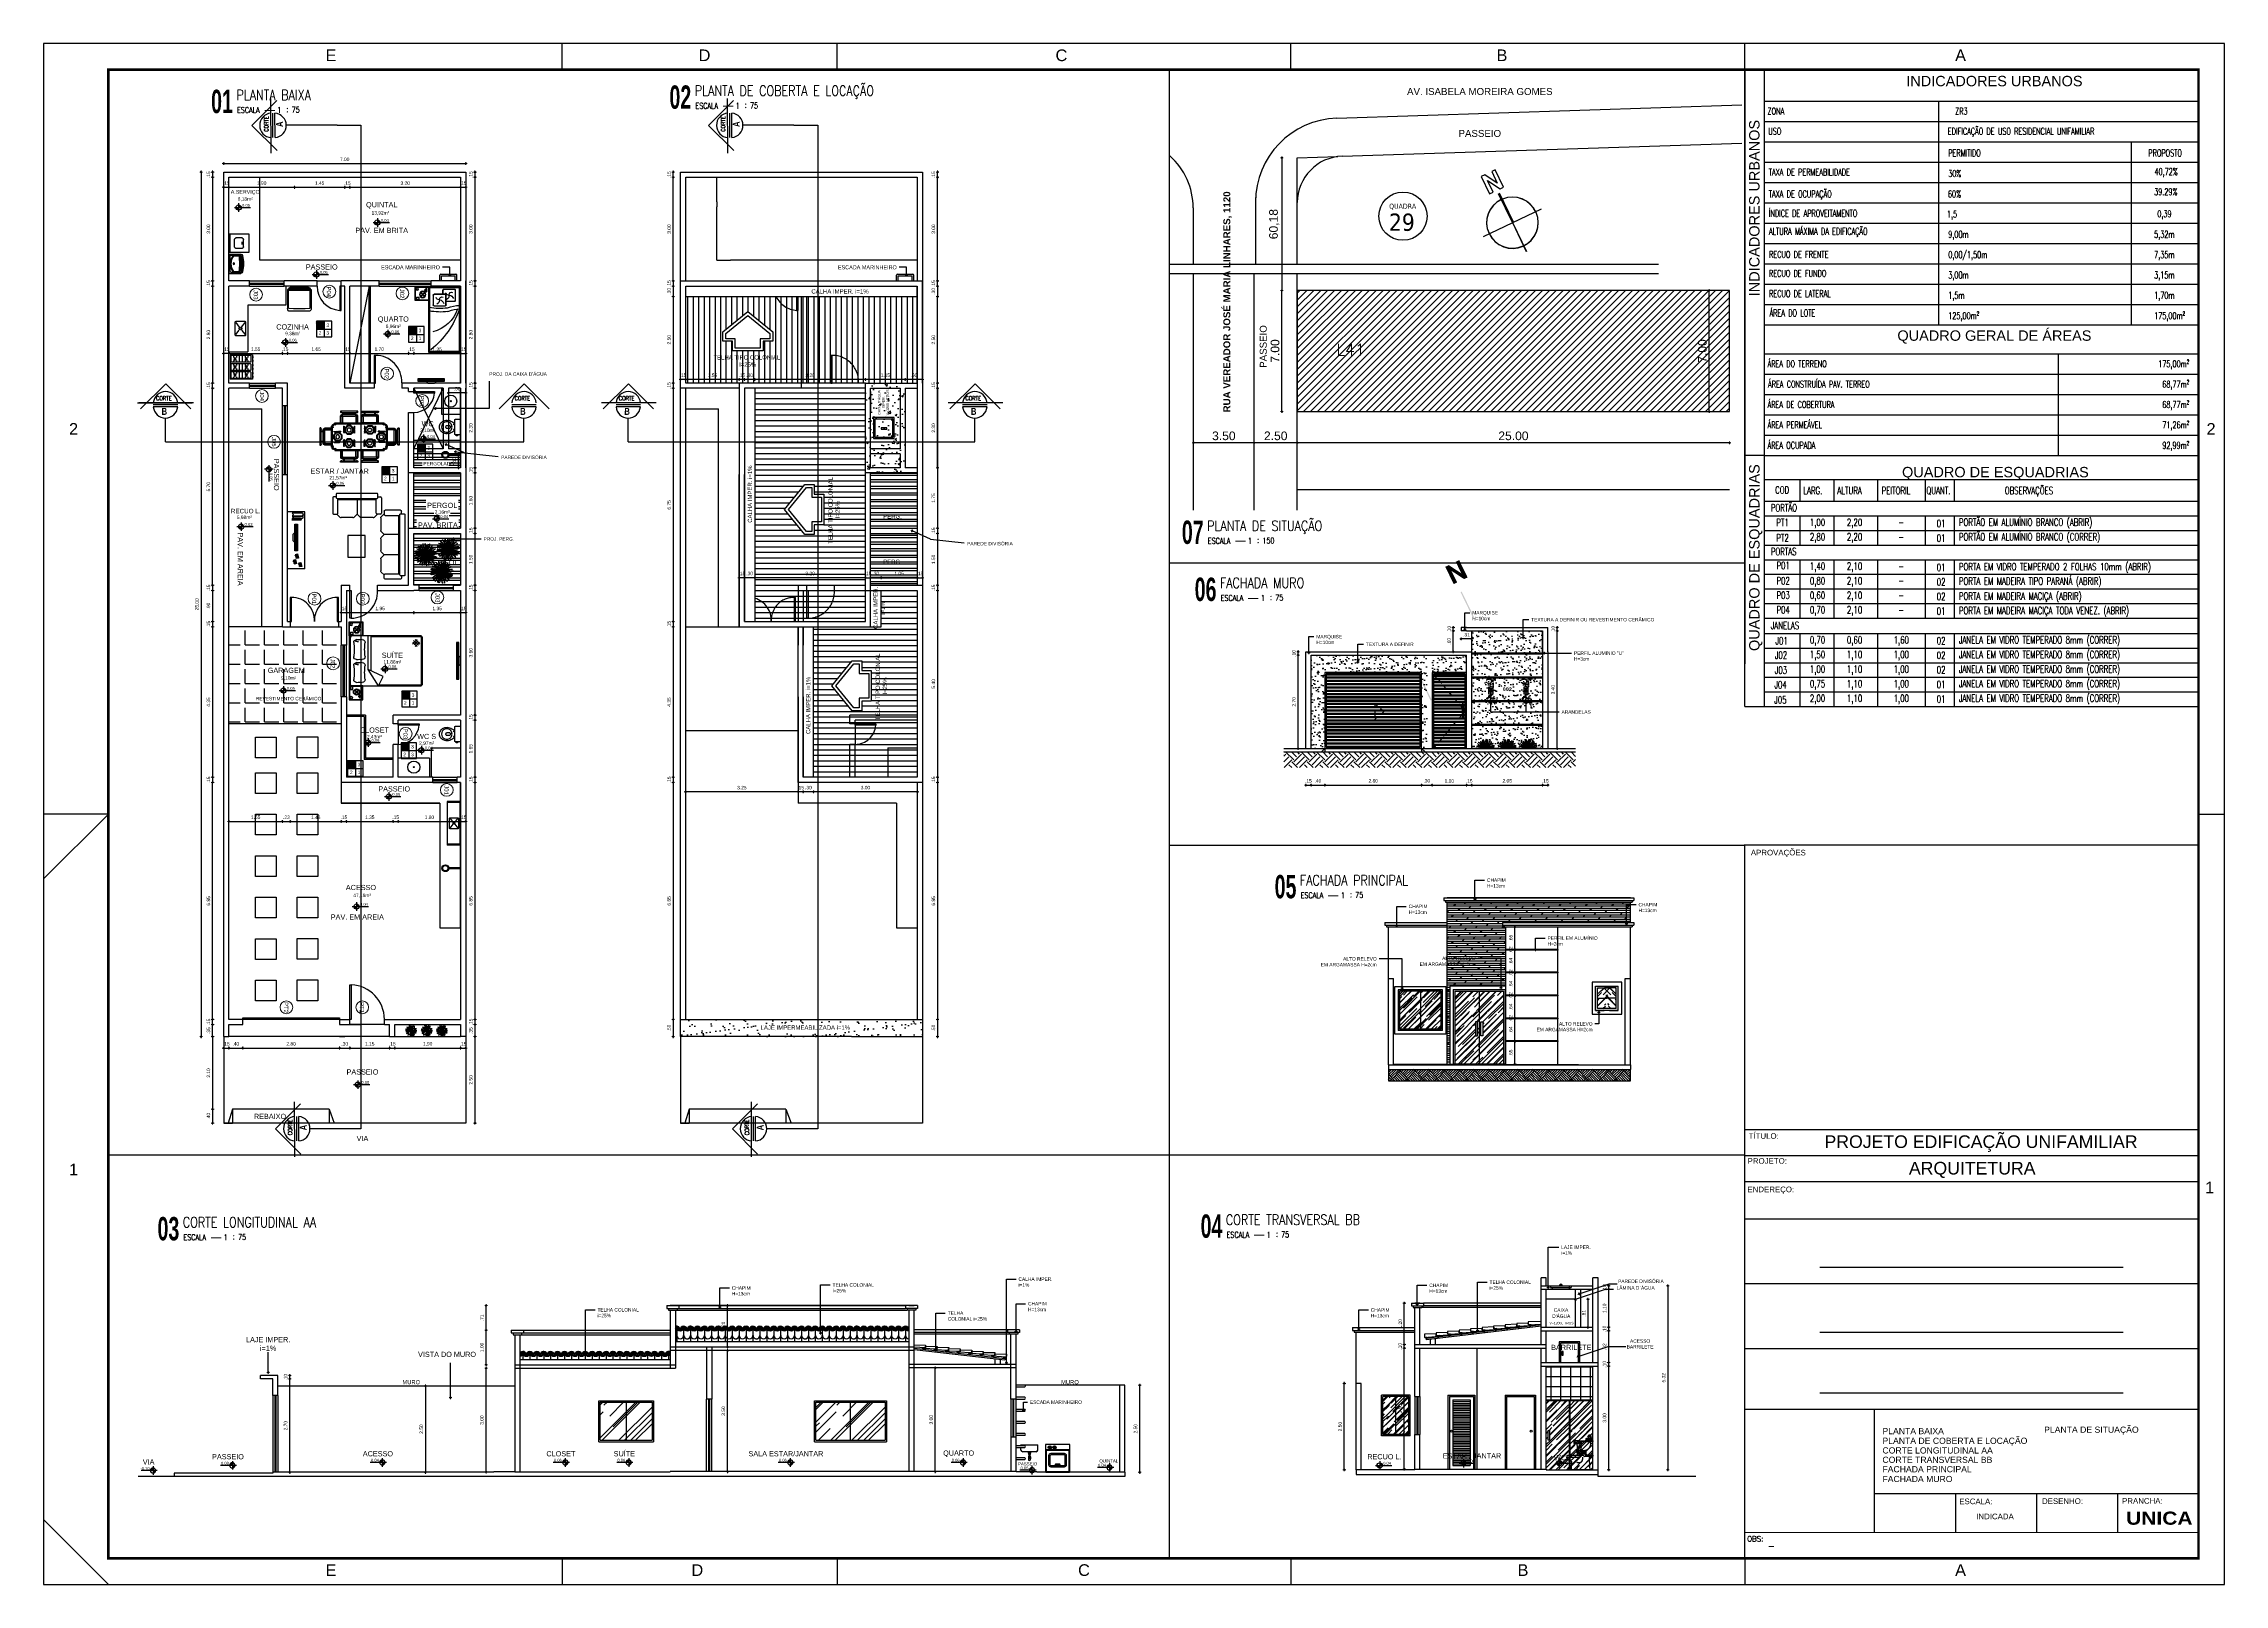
# Model space of a CAD drawing. Header units: millimetres. Extents: x 3724 to 8454, y 143 to 322.
# Drawn here: x 3724.1 to 3787.1, y 142.7 to 187.3 of the extents above; entities outside this region: 2.
import ezdxf
from ezdxf.enums import TextEntityAlignment as Align

# ---------------------------------------------------------------- set-up
doc = ezdxf.new("R2010")
doc.units = ezdxf.units.MM
doc.header["$LTSCALE"] = 20
doc.linetypes.add('DASHDOT2', pattern=[12.7, 6.35, -3.175, 0, -3.175])
doc.linetypes.add('HIDDEN', pattern=[9.525, 6.35, -3.175])
for name, color, linetype in [('0-COTAS', 8, 'Continuous'), ('0-L. PISO', 4, 'Continuous'), ('0-TEXTO 01', 230, 'Continuous'), ('01', 4, 'Continuous'), ('02', 2, 'Continuous'), ('A-LAY-9', 4, 'Continuous'), ('a-pem-08', 8, 'Continuous'), ('a-pem-m', 6, 'Continuous'), ('A-PEN-08', 8, 'Continuous'), ('A-PEN-09', 9, 'Continuous'), ('A-PEN-B', 5, 'Continuous'), ('A-PEN-C', 4, 'Continuous'), ('A-PEN-G', 3, 'Continuous'), ('A-PEN-M', 6, 'Continuous'), ('A-PEN-R', 1, 'Continuous'), ('A-PEN-V2', 106, 'Continuous'), ('A-PEN-W', 7, 'Continuous'), ('A-PEN-Y', 2, 'Continuous'), ('BANHEIRO', 6, 'Continuous'), ('Calçada', 1, 'Continuous'), ('CANTOS', 9, 'HIDDEN'), ('COTA', 4, 'Continuous'), ('COZINHA', 6, 'Continuous'), ('E-TXT-G', 3, 'Continuous'), ('E-TXT-Y', 2, 'Continuous'), ('EQUIP_I', 13, 'Continuous'), ('GRANITO', 41, 'Continuous'), ('L-Cortes', 2, 'Continuous'), ('L-Texto', 30, 'Continuous'), ('LINHA02', 30, 'Continuous'), ('MOBIL', 7, 'Continuous'), ('MOBIL_I', 13, 'Continuous'), ('MOLHO', 9, 'Continuous'), ('MÓVEIS', 6, 'Continuous'), ('NIVEIS', 1, 'Continuous'), ('Numero de lotes', 2, 'Continuous'), ('P2', 1, 'Continuous'), ('PEDRA CARIRI', 42, 'Continuous'), ('PISO', 43, 'Continuous'), ('PLANTAS', 3, 'Continuous'), ('PORCELANATO', 252, 'Continuous'), ('PROJEÇÃO COBERTA', 1, 'Continuous'), ('QUADRA', 4, 'Continuous'), ('TEXTO', 7, 'Continuous'), ('TEXTURA', 9, 'Continuous'), ('UNIDADE', 4, 'Continuous'), ('VEGETAÇAO', 106, 'Continuous')]:
    doc.layers.add(name, color=color, linetype=linetype)
for name, color, linetype, lineweight in [('A-TXT-G', 3, 'Continuous', 30), ('BLOCOS', 4, 'Continuous', 9), ('COTAS', 53, 'Continuous', 9), ('E-TXT-W', 7, 'Continuous', 20)]:
    doc.layers.add(name, color=color, linetype=linetype, lineweight=lineweight)
doc.styles.add('ADITIVOCAD', font='ROMANS.shx')
doc.styles.add('arcad1', font='romans.shx')
doc.styles.add('ARIAL', font='arial.ttf', dxfattribs={"height": 2})
doc.styles.add('ARIALB', font='')
doc.styles.add('CARIMBO_DADOS', font='arial.ttf', dxfattribs={"height": 0.1})
doc.styles.add('REG140', font='romans.shx', dxfattribs={"width": 0.8, "height": 0.35})
doc.styles.add('REG60', font='romans.shx', dxfattribs={"width": 0.8, "height": 0.15})
doc.styles.add('REG80', font='romans.shx', dxfattribs={"width": 0.8, "height": 0.1})
doc.styles.add('REGUA80', font='arial.ttf', dxfattribs={"height": 1})
doc.styles.add('SANSSERIF2', font='sanssb__.ttf', dxfattribs={"width": 0.8})
doc.styles.get("Standard").update_dxf_attribs({"font": 'ARIALUNI.TTF', "height": 0.3})
doc.styles.add('style1', font='tahoma.ttf')
doc.styles.add('T20', font='PORT2', dxfattribs={"height": 0.2})
doc.styles.add('TEXT', font='arial.ttf')
doc.styles.add('WMF-ARIAL0', font='arial.ttf')
doc.styles.get('ARIALB').set_extended_font_data('Arial Black')
doc.dimstyles.new('COTAS_EXTERNAS', dxfattribs={"dimtxt": 0.1, "dimasz": 0.01, "dimexe": 0, "dimexo": 0, "dimgap": 0.07, "dimtad": 1, "dimzin": 5, "dimdsep": 46, "dimtxsty": 'CARIMBO_DADOS', "dimblk1": 'CIRCULOS', "dimblk2": 'CIRCULOS', "dimsah": 1, "dimcen": 0, "dimse1": 1, "dimse2": 1, "dimclrd": 8, "dimclre": 8, "dimclrt": 230, "dimadec": 0, "dimazin": 0, "dimtfac": 100, "dimtix": 1, "dimtmove": 2, "dimatfit": 3, "dimldrblk": 'CIRCULOS', "dimfxl": 1, "dimtolj": 1, "dimtzin": 5, "dimarcsym": 0})
doc.dimstyles.get("Standard").update_dxf_attribs({"dimtxt": 0.18, "dimasz": 0.18, "dimexe": 0.18, "dimexo": 0.0625, "dimgap": 0.09, "dimtad": 0, "dimtih": 1, "dimtoh": 1, "dimdec": 4, "dimzin": 0, "dimdsep": 46, "dimtxsty": 'Standard', "dimcen": 0.09, "dimadec": 0, "dimazin": 0, "dimtfac": 1, "dimtdec": 4, "dimtofl": 0, "dimtmove": 0, "dimatfit": 3, "dimfxl": 1, "dimtolj": 1, "dimtzin": 0, "dimarcsym": 0})
pattern_1 = [(37.5, (-609.71894, 17.42091), (-0.0080001565, 0.244706619), [0, -0.19304, 0, -0.2159, 0, -0.206375]), (7.5, (-609.71894, 17.4209), (0.224761642, 0.35841255), [0, -0.10414, 0, -0.17399, 0, -0.066675]), (327.5, (-609.87515, 17.42091), (0.395496185, 0.000718592), [0, -0.0635, 0, -0.2286, 0, -0.29845]), (317.5, (-609.87515, 17.4209), (0.381778226, 0.111464662), [0, -0.03175, 0, -0.14986, 0, -0.17145])]
pattern_2 = [(45, (-491.04585, -0.80926), (0.431052294, 1.149472783), [7.62, -1.016, 2.54, -0.508]), (45, (-490.7477, -0.1519), (-0.83695987, 0.11853938), [1.524, -0.16764, 3.048, -0.381]), (45, (-491.17157, -0.32432), (1.62722241, 2.108564137), [4.064, -0.7112, 2.032, -0.508])]
pattern_3 = [(45, (-484.3096, -0.80926), (0.431052294, 1.149472783), [7.62, -1.016, 2.54, -0.508]), (45, (-484.0114, -0.1519), (-0.83695987, 0.11853938), [1.524, -0.16764, 3.048, -0.381]), (45, (-484.4353, -0.32432), (1.62722241, 2.108564137), [4.064, -0.7112, 2.032, -0.508])]
pattern_4 = [(45, (-32.90113, -35.65574), (0.150868303, 0.402315474), [2.667, -0.3556, 0.889, -0.1778]), (45, (-32.79678, -35.42567), (-0.292935955, 0.041488783), [0.5334, -0.058674, 1.0668, -0.13335]), (45, (-32.94513, -35.48601), (0.5695278432, 0.737997448), [1.4224, -0.24892, 0.7112, -0.1778])]
pattern_5 = [(7e-15, (-336.07833, -5.09099), (0, 0.15875), [])]
pattern_6 = [(45, (-31.96536, -21.172), (0.150868303, 0.402315474), [2.667, -0.3556, 0.889, -0.1778]), (45, (-31.861, -20.94192), (-0.292935955, 0.041488783), [0.5334, -0.058674, 1.0668, -0.13335]), (45, (-32.00936, -21.00227), (0.5695278432, 0.737997448), [1.4224, -0.24892, 0.7112, -0.1778])]
pattern_7 = [(45, (-31.96536, -23.93729), (0.150868303, 0.402315474), [2.667, -0.3556, 0.889, -0.1778]), (45, (-31.861, -23.70722), (-0.292935955, 0.041488783), [0.5334, -0.058674, 1.0668, -0.13335]), (45, (-32.00936, -23.76756), (0.5695278432, 0.737997448), [1.4224, -0.24892, 0.7112, -0.1778])]
pattern_8 = [(135, (7570.4977, -21.172), (-0.150868303, 0.402315474), [2.667, -0.3556, 0.889, -0.1778]), (135, (7570.39334, -20.94192), (0.292935955, 0.041488783), [0.5334, -0.058674, 1.0668, -0.13335]), (135, (7570.5417, -21.00227), (-0.5695278432, 0.737997448), [1.4224, -0.24892, 0.7112, -0.1778])]

# ---------------------------------------------------------------- blocks, each defined once
blk = doc.blocks.new('Sofá02_2')
at = {"layer": '01'}
for p, q in [((-0.603, -0.1), (-0.603, -0.125)), ((-0.578, -0.15), (0.578, -0.15)), ((-0.553, -0.575), (-0.553, -0.15)), ((-0.553, -0.175), (0.553, -0.175)), ((0.003, -0.15), (0.003, -0.599)), ((0.553, -0.575), (0.553, -0.15)), ((0.603, -0.125), (0.603, -0.1))]:
    blk.add_line(p, q, dxfattribs=at)
for centre, start, end in [((-0.578, -0.125), 180, 270), ((-0.578, -0.575), 270, 0), ((0.578, -0.575), 180, 270), ((0.578, -0.125), 270, 0)]:
    blk.add_arc(centre, 0.025, start, end, dxfattribs=at)
at = {"layer": '02'}
for p, q in [((0.578, 0), (-0.578, 0)), ((-0.703, -0.125), (-0.703, -0.575)), ((-0.678, -0.6), (-0.578, -0.6)), ((-0.603, -0.1), (-0.678, -0.1)), ((-0.603, -0.025), (-0.603, -0.1)), ((-0.583, -0.599), (-0.496, -0.685)), ((0.003, -0.599), (-0.084, -0.685)), ((0.003, -0.599), (0.089, -0.685)), ((0.588, -0.599), (0.501, -0.685)), ((0.678, -0.6), (0.578, -0.6)), ((0.603, -0.1), (0.603, -0.025)), ((0.603, -0.1), (0.678, -0.1)), ((0.703, -0.125), (0.703, -0.575)), ((-0.119, -0.7), (-0.461, -0.7)), ((0.466, -0.7), (0.124, -0.7))]:
    blk.add_line(p, q, dxfattribs=at)
for centre, radius, start, end in [((-0.678, -0.575), 0.025, 180, 270), ((-0.678, -0.125), 0.025, 90, 180), ((-0.578, -0.025), 0.025, 90, 180), ((0.578, -0.025), 0.025, 0, 90), ((0.678, -0.125), 0.025, 0, 90), ((0.678, -0.575), 0.025, 270, 0), ((-0.461, -0.65), 0.05, 225, 270), ((-0.119, -0.65), 0.05, 270, 315), ((0.124, -0.65), 0.05, 225, 270), ((0.466, -0.65), 0.05, 270, 315)]:
    blk.add_arc(centre, radius, start, end, dxfattribs=at)
blk = doc.blocks.new('Sofá02_3')
at = {"layer": 'a-pem-m'}
for p, q in [((0.87, 0), (-0.87, 0)), ((-0.995, -0.125), (-0.995, -0.575)), ((-0.895, -0.1), (-0.97, -0.1)), ((-0.97, -0.6), (-0.874, -0.6)), ((-0.895, -0.025), (-0.895, -0.1)), ((-0.895, -0.1), (-0.895, -0.125)), ((-0.874, -0.6), (-0.789, -0.685)), ((-0.874, -0.6), (-0.87, -0.6)), ((-0.87, -0.15), (0.87, -0.15)), ((-0.845, -0.575), (-0.845, -0.15)), ((-0.845, -0.175), (0.845, -0.175)), ((-0.29, -0.599), (-0.376, -0.685)), ((-0.29, -0.15), (-0.29, -0.599)), ((-0.29, -0.599), (-0.204, -0.685)), ((0.295, -0.599), (0.209, -0.685)), ((0.295, -0.15), (0.295, -0.599)), ((0.295, -0.599), (0.381, -0.685)), ((0.895, -0.6), (0.81, -0.685)), ((0.845, -0.575), (0.845, -0.15)), ((0.895, -0.6), (0.87, -0.6)), ((0.895, -0.1), (0.895, -0.025)), ((0.895, -0.1), (0.97, -0.1)), ((0.895, -0.125), (0.895, -0.1)), ((0.97, -0.6), (0.895, -0.6)), ((0.995, -0.125), (0.995, -0.575)), ((-0.411, -0.7), (-0.754, -0.7)), ((0.174, -0.7), (-0.169, -0.7)), ((0.774, -0.7), (0.416, -0.7))]:
    blk.add_line(p, q, dxfattribs=at)
for centre, radius, start, end in [((-0.97, -0.125), 0.025, 90, 180), ((-0.97, -0.575), 0.025, 180, 270), ((-0.87, -0.025), 0.025, 90, 180), ((-0.87, -0.125), 0.025, 180, 270), ((-0.87, -0.575), 0.025, 270, 0), ((0.87, -0.575), 0.025, 180, 270), ((0.87, -0.025), 0.025, 0, 90), ((0.87, -0.125), 0.025, 270, 0), ((0.97, -0.125), 0.025, 0, 90), ((0.97, -0.575), 0.025, 270, 0), ((-0.754, -0.65), 0.05, 225, 270), ((-0.411, -0.65), 0.05, 270, 315), ((-0.169, -0.65), 0.05, 225, 270), ((0.174, -0.65), 0.05, 270, 315), ((0.416, -0.65), 0.05, 225, 270), ((0.774, -0.65), 0.05, 270, 315)]:
    blk.add_arc(centre, radius, start, end, dxfattribs=at)
blk = doc.blocks.new('MesaJantar02')
at = {"layer": 'a-pem-m'}
for p, q in [((0.639, 0.698), (0.619, 0.698)), ((0.649, 0.638), (0.649, 0.648)), ((0.689, 0.648), (0.649, 0.648)), ((0.689, 0.648), (0.689, 0.698)), ((0.709, 0.648), (0.689, 0.648)), ((0.709, 0.648), (0.709, 0.698)), ((0.988, 0.648), (0.709, 0.648)), ((0.988, 0.648), (0.988, 0.698)), ((1.008, 0.648), (0.988, 0.648)), ((1.008, 0.648), (1.008, 0.698)), ((1.048, 0.648), (1.008, 0.648)), ((1.048, 0.638), (1.048, 0.648)), ((1.079, 0.698), (1.059, 0.698)), ((1.102, 0.717), (1.102, 0.718)), ((1.196, 0.717), (1.196, 0.718)), ((1.219, 0.698), (1.239, 0.698)), ((1.25, 0.638), (1.25, 0.648)), ((1.25, 0.648), (1.29, 0.648)), ((1.29, 0.648), (1.29, 0.698)), ((1.29, 0.648), (1.31, 0.648)), ((1.31, 0.648), (1.31, 0.698)), ((1.31, 0.648), (1.589, 0.648)), ((1.589, 0.648), (1.589, 0.698)), ((1.589, 0.648), (1.609, 0.648)), ((1.609, 0.648), (1.609, 0.698)), ((1.609, 0.648), (1.649, 0.648)), ((1.649, 0.638), (1.649, 0.648)), ((1.659, 0.698), (1.679, 0.698)), ((0.021, 0.252), (0.02, 0.252)), ((0.04, 0.228), (0.04, 0.208)), ((0.09, 0.158), (0.04, 0.158)), ((0.09, 0.138), (0.04, 0.138)), ((0.09, 0.198), (0.09, 0.158)), ((0.1, 0.198), (0.09, 0.198)), ((0.09, 0.158), (0.09, 0.138)), ((0.09, 0.138), (0.09, -0.142)), ((0.12, 0.178), (0.11, 0.178)), ((0.11, 0.178), (0.11, -0.182)), ((0.12, 0.193), (0.12, 0.178)), ((0.14, 0.238), (0.14, 0.248)), ((0.34, 0.248), (0.14, 0.248)), ((0.145, 0.218), (0.16, 0.218)), ((0.145, -0.177), (0.145, 0.173)), ((0.16, 0.218), (0.16, 0.228)), ((0.34, 0.228), (0.16, 0.228)), ((0.165, 0.193), (0.34, 0.193)), ((0.356, 0.298), (0.336, 0.298)), ((0.336, 0.248), (0.336, 0.298)), ((0.336, -0.252), (0.336, 0.248)), ((0.379, 0.278), (0.356, 0.278)), ((0.356, -0.282), (0.356, 0.278)), ((0.396, 0.268), (0.366, 0.268)), ((0.366, -0.272), (0.366, 0.268)), ((0.409, 0.14), (0.409, 0.147)), ((0.412, 0.14), (0.412, 0.147)), ((0.413, 0.151), (0.488, 0.151)), ((0.413, 0.148), (0.482, 0.148)), ((0.413, 0.139), (0.482, 0.139)), ((0.413, 0.136), (0.488, 0.136)), ((0.436, 0.378), (0.436, 0.398)), ((0.598, 0.398), (0.436, 0.398)), ((0.456, 0.355), (0.456, 0.378)), ((1.842, 0.378), (0.456, 0.378)), ((0.466, 0.338), (0.466, 0.368)), ((1.832, 0.368), (0.466, 0.368)), ((0.485, 0.142), (0.485, 0.145)), ((0.488, 0.151), (0.488, 0.136)), ((0.504, 0.146), (0.544, 0.146)), ((0.504, 0.141), (0.544, 0.141)), ((0.56, 0.154), (0.606, 0.153)), ((0.56, 0.134), (0.606, 0.134)), ((0.564, 0.149), (0.564, 0.149)), ((0.564, 0.144), (0.564, 0.144)), ((0.564, 0.138), (0.564, 0.138)), ((0.567, 0.151), (0.606, 0.151)), ((0.567, 0.148), (0.606, 0.148)), ((0.567, 0.145), (0.606, 0.145)), ((0.567, 0.142), (0.606, 0.142)), ((0.567, 0.139), (0.606, 0.14)), ((0.567, 0.137), (0.606, 0.136)), ((0.609, 0.598), (0.598, 0.598)), ((0.598, 0.398), (0.598, 0.598)), ((1.098, 0.398), (0.598, 0.398)), ((0.598, 0.398), (1.098, 0.398)), ((0.609, 0.152), (0.609, 0.152)), ((0.609, 0.147), (0.609, 0.147)), ((0.609, 0.141), (0.609, 0.141)), ((0.609, 0.135), (0.609, 0.135)), ((0.629, 0.578), (0.618, 0.578)), ((0.618, 0.398), (0.618, 0.578)), ((0.629, 0.593), (0.629, 0.578)), ((0.654, 0.618), (0.669, 0.618)), ((0.654, 0.573), (0.654, 0.398)), ((0.669, 0.618), (0.669, 0.628)), ((1.028, 0.628), (0.669, 0.628)), ((0.674, 0.593), (1.023, 0.593)), ((0.688, 0.3), (0.688, 0.14)), ((0.688, 0.224), (0.703, 0.224)), ((0.691, 0.298), (0.691, 0.23)), ((0.692, 0.304), (0.699, 0.304)), ((0.694, 0.301), (0.697, 0.301)), ((0.694, 0.227), (0.697, 0.227)), ((0.7, 0.298), (0.7, 0.23)), ((0.703, 0.3), (0.703, 0.104)), ((0.988, 0.152), (0.988, 0.107)), ((0.99, 0.104), (0.99, 0.104)), ((0.991, 0.3), (0.991, 0.225)), ((1.006, 0.225), (0.991, 0.225)), ((0.991, 0.146), (0.991, 0.107)), ((0.992, 0.149), (0.992, 0.149)), ((0.994, 0.3), (0.994, 0.231)), ((0.994, 0.146), (0.994, 0.107)), ((0.995, 0.304), (1.002, 0.304)), ((0.995, 0.301), (1.002, 0.301)), ((0.995, 0.104), (0.995, 0.104)), ((0.996, 0.209), (0.996, 0.169)), ((0.997, 0.146), (0.996, 0.107)), ((0.997, 0.228), (1, 0.228)), ((0.998, 0.149), (0.998, 0.149)), ((0.999, 0.146), (1, 0.107)), ((1.001, 0.209), (1.001, 0.169)), ((1.001, 0.104), (1.001, 0.104)), ((1.002, 0.146), (1.002, 0.107)), ((1.003, 0.3), (1.003, 0.231)), ((1.004, 0.149), (1.004, 0.149)), ((1.005, 0.146), (1.005, 0.107)), ((1.006, 0.3), (1.006, 0.225)), ((1.007, 0.104), (1.007, 0.104)), ((1.008, 0.152), (1.008, 0.107)), ((1.028, 0.618), (1.028, 0.628)), ((1.043, 0.618), (1.028, 0.618)), ((1.043, 0.573), (1.043, 0.398)), ((1.068, 0.593), (1.068, 0.578)), ((1.068, 0.578), (1.078, 0.578)), ((1.078, 0.398), (1.078, 0.578)), ((1.088, 0.598), (1.098, 0.598)), ((1.098, 0.398), (1.098, 0.598)), ((1.2, 0.398), (1.098, 0.398)), ((1.21, 0.598), (1.2, 0.598)), ((1.2, 0.398), (1.2, 0.598)), ((1.7, 0.398), (1.2, 0.398)), ((1.7, 0.398), (1.2, 0.398)), ((1.23, 0.578), (1.22, 0.578)), ((1.22, 0.398), (1.22, 0.578)), ((1.23, 0.593), (1.23, 0.578)), ((1.255, 0.618), (1.27, 0.618)), ((1.255, 0.573), (1.255, 0.398)), ((1.27, 0.618), (1.27, 0.628)), ((1.27, 0.628), (1.629, 0.628)), ((1.624, 0.593), (1.275, 0.593)), ((1.29, 0.152), (1.29, 0.107)), ((1.291, 0.104), (1.291, 0.104)), ((1.292, 0.3), (1.292, 0.225)), ((1.292, 0.225), (1.307, 0.225)), ((1.293, 0.146), (1.293, 0.107)), ((1.294, 0.149), (1.294, 0.149)), ((1.295, 0.3), (1.295, 0.231)), ((1.303, 0.304), (1.296, 0.304)), ((1.303, 0.301), (1.296, 0.301)), ((1.296, 0.146), (1.296, 0.107)), ((1.297, 0.209), (1.297, 0.169)), ((1.297, 0.104), (1.297, 0.104)), ((1.301, 0.228), (1.298, 0.228)), ((1.299, 0.146), (1.298, 0.107)), ((1.3, 0.149), (1.3, 0.149)), ((1.301, 0.146), (1.302, 0.107)), ((1.302, 0.209), (1.302, 0.169)), ((1.303, 0.104), (1.303, 0.104)), ((1.304, 0.3), (1.304, 0.231)), ((1.304, 0.146), (1.304, 0.107)), ((1.306, 0.149), (1.306, 0.149)), ((1.307, 0.3), (1.307, 0.225)), ((1.307, 0.146), (1.307, 0.107)), ((1.308, 0.104), (1.308, 0.104)), ((1.31, 0.152), (1.31, 0.107)), ((1.594, 0.3), (1.594, 0.104)), ((1.609, 0.224), (1.594, 0.224)), ((1.597, 0.298), (1.597, 0.23)), ((1.605, 0.304), (1.598, 0.304)), ((1.603, 0.301), (1.6, 0.301)), ((1.603, 0.227), (1.6, 0.227)), ((1.606, 0.298), (1.606, 0.23)), ((1.609, 0.3), (1.609, 0.14)), ((1.629, 0.618), (1.629, 0.628)), ((1.644, 0.618), (1.629, 0.618)), ((1.644, 0.573), (1.644, 0.398)), ((1.669, 0.593), (1.669, 0.578)), ((1.669, 0.578), (1.68, 0.578)), ((1.68, 0.398), (1.68, 0.578)), ((1.689, 0.598), (1.7, 0.598)), ((1.689, 0.152), (1.689, 0.152)), ((1.689, 0.147), (1.689, 0.147)), ((1.689, 0.141), (1.689, 0.141)), ((1.689, 0.135), (1.689, 0.135)), ((1.738, 0.154), (1.692, 0.153)), ((1.731, 0.151), (1.692, 0.151)), ((1.731, 0.148), (1.692, 0.148)), ((1.731, 0.145), (1.692, 0.145)), ((1.731, 0.142), (1.692, 0.142)), ((1.731, 0.139), (1.692, 0.14)), ((1.731, 0.137), (1.692, 0.136)), ((1.738, 0.134), (1.692, 0.134)), ((1.7, 0.398), (1.7, 0.598)), ((1.862, 0.398), (1.7, 0.398)), ((1.734, 0.149), (1.734, 0.149)), ((1.734, 0.144), (1.734, 0.144)), ((1.734, 0.138), (1.734, 0.138)), ((1.794, 0.146), (1.754, 0.146)), ((1.794, 0.141), (1.754, 0.141)), ((1.81, 0.151), (1.81, 0.136)), ((1.885, 0.151), (1.81, 0.151)), ((1.885, 0.136), (1.81, 0.136)), ((1.813, 0.142), (1.813, 0.145)), ((1.885, 0.148), (1.816, 0.148)), ((1.885, 0.139), (1.816, 0.139)), ((1.832, 0.338), (1.832, 0.368)), ((1.842, 0.355), (1.842, 0.378)), ((1.862, 0.378), (1.862, 0.398)), ((1.886, 0.14), (1.886, 0.147)), ((1.889, 0.14), (1.889, 0.147)), ((1.902, 0.268), (1.932, 0.268)), ((1.919, 0.278), (1.942, 0.278)), ((1.932, -0.272), (1.932, 0.268)), ((1.942, 0.298), (1.962, 0.298)), ((1.942, -0.282), (1.942, 0.278)), ((1.962, 0.248), (1.962, 0.298)), ((1.962, 0.248), (2.158, 0.248)), ((1.962, -0.252), (1.962, 0.248)), ((1.962, 0.228), (2.138, 0.228)), ((2.133, 0.193), (1.962, 0.193)), ((2.138, 0.218), (2.138, 0.228)), ((2.153, 0.218), (2.138, 0.218)), ((2.153, -0.177), (2.153, 0.173)), ((2.158, 0.238), (2.158, 0.248)), ((2.178, 0.193), (2.178, 0.178)), ((2.178, 0.178), (2.188, 0.178)), ((2.188, 0.178), (2.188, -0.182)), ((2.198, 0.198), (2.208, 0.198)), ((2.208, 0.198), (2.208, 0.158)), ((2.208, 0.158), (2.208, 0.138)), ((2.208, 0.158), (2.258, 0.158)), ((2.208, 0.138), (2.208, -0.142)), ((2.208, 0.138), (2.258, 0.138)), ((2.258, 0.228), (2.258, 0.208)), ((2.277, 0.252), (2.278, 0.252)), ((0.09, -0.142), (0.04, -0.142)), ((0.09, -0.162), (0.04, -0.162)), ((0.04, -0.212), (0.04, -0.232)), ((0.09, -0.142), (0.09, -0.162)), ((0.09, -0.162), (0.09, -0.202)), ((0.1, -0.202), (0.09, -0.202)), ((0.12, -0.182), (0.11, -0.182)), ((0.12, -0.197), (0.12, -0.182)), ((0.14, -0.242), (0.14, -0.252)), ((0.34, -0.252), (0.14, -0.252)), ((0.145, -0.222), (0.16, -0.222)), ((0.16, -0.222), (0.16, -0.232)), ((0.34, -0.232), (0.16, -0.232)), ((0.165, -0.197), (0.34, -0.197)), ((0.336, -0.302), (0.336, -0.252)), ((0.356, -0.302), (0.336, -0.302)), ((0.379, -0.282), (0.356, -0.282)), ((0.396, -0.272), (0.366, -0.272)), ((0.409, -0.162), (0.409, -0.155)), ((0.412, -0.16), (0.412, -0.157)), ((0.413, -0.151), (0.609, -0.151)), ((0.413, -0.166), (0.573, -0.166)), ((0.415, -0.154), (0.483, -0.154)), ((0.415, -0.163), (0.483, -0.163)), ((0.436, -0.382), (0.436, -0.402)), ((0.598, -0.402), (0.436, -0.402)), ((0.456, -0.359), (0.456, -0.382)), ((1.842, -0.382), (0.456, -0.382)), ((0.466, -0.342), (0.466, -0.372)), ((1.832, -0.372), (0.466, -0.372)), ((0.486, -0.16), (0.486, -0.157)), ((0.489, -0.166), (0.489, -0.151)), ((0.598, -0.402), (0.598, -0.602)), ((0.598, -0.402), (1.098, -0.402)), ((1.098, -0.402), (0.598, -0.402)), ((0.609, -0.602), (0.598, -0.602)), ((0.618, -0.402), (0.618, -0.582)), ((0.629, -0.582), (0.618, -0.582)), ((0.629, -0.597), (0.629, -0.582)), ((0.654, -0.577), (0.654, -0.402)), ((0.654, -0.622), (0.669, -0.622)), ((0.669, -0.622), (0.669, -0.632)), ((0.674, -0.597), (1.023, -0.597)), ((0.691, -0.133), (0.692, -0.087)), ((0.693, -0.084), (0.693, -0.084)), ((0.694, -0.127), (0.694, -0.087)), ((0.694, -0.28), (0.694, -0.206)), ((0.694, -0.206), (0.709, -0.206)), ((0.696, -0.129), (0.696, -0.129)), ((0.697, -0.127), (0.697, -0.087)), ((0.697, -0.28), (0.697, -0.212)), ((0.698, -0.084), (0.698, -0.084)), ((0.705, -0.281), (0.698, -0.281)), ((0.705, -0.284), (0.698, -0.284)), ((0.699, -0.189), (0.699, -0.149)), ((0.7, -0.127), (0.7, -0.087)), ((0.703, -0.209), (0.7, -0.209)), ((0.701, -0.129), (0.701, -0.129)), ((0.703, -0.127), (0.703, -0.087)), ((0.704, -0.084), (0.704, -0.084)), ((0.704, -0.189), (0.704, -0.149)), ((0.706, -0.127), (0.705, -0.087)), ((0.706, -0.28), (0.706, -0.212)), ((0.707, -0.129), (0.707, -0.129)), ((0.708, -0.127), (0.709, -0.087)), ((0.709, -0.28), (0.709, -0.206)), ((0.71, -0.084), (0.71, -0.084)), ((0.711, -0.133), (0.711, -0.087)), ((0.996, -0.28), (0.996, -0.084)), ((1.011, -0.204), (0.996, -0.204)), ((0.999, -0.278), (0.999, -0.21)), ((1.007, -0.284), (1, -0.284)), ((1.005, -0.207), (1.002, -0.207)), ((1.005, -0.281), (1.002, -0.281)), ((1.008, -0.278), (1.008, -0.21)), ((1.011, -0.28), (1.011, -0.12)), ((1.028, -0.622), (1.028, -0.632)), ((1.043, -0.622), (1.028, -0.622)), ((1.043, -0.577), (1.043, -0.402)), ((1.068, -0.582), (1.078, -0.582)), ((1.068, -0.597), (1.068, -0.582)), ((1.078, -0.402), (1.078, -0.582)), ((1.088, -0.602), (1.098, -0.602)), ((1.098, -0.402), (1.098, -0.602)), ((1.2, -0.402), (1.098, -0.402)), ((1.2, -0.402), (1.2, -0.602)), ((1.7, -0.402), (1.2, -0.402)), ((1.7, -0.402), (1.2, -0.402)), ((1.21, -0.602), (1.2, -0.602)), ((1.22, -0.402), (1.22, -0.582)), ((1.23, -0.582), (1.22, -0.582)), ((1.23, -0.597), (1.23, -0.582)), ((1.255, -0.577), (1.255, -0.402)), ((1.255, -0.622), (1.27, -0.622)), ((1.27, -0.622), (1.27, -0.632)), ((1.624, -0.597), (1.275, -0.597)), ((1.287, -0.28), (1.287, -0.12)), ((1.287, -0.204), (1.302, -0.204)), ((1.29, -0.278), (1.29, -0.21)), ((1.291, -0.284), (1.298, -0.284)), ((1.293, -0.207), (1.296, -0.207)), ((1.293, -0.281), (1.296, -0.281)), ((1.299, -0.278), (1.299, -0.21)), ((1.302, -0.28), (1.302, -0.084)), ((1.587, -0.133), (1.587, -0.087)), ((1.588, -0.084), (1.588, -0.084)), ((1.59, -0.127), (1.589, -0.087)), ((1.589, -0.28), (1.589, -0.206)), ((1.604, -0.206), (1.589, -0.206)), ((1.591, -0.129), (1.591, -0.129)), ((1.592, -0.127), (1.593, -0.087)), ((1.592, -0.28), (1.592, -0.212)), ((1.593, -0.281), (1.6, -0.281)), ((1.593, -0.284), (1.6, -0.284)), ((1.594, -0.084), (1.594, -0.084)), ((1.594, -0.189), (1.594, -0.149)), ((1.595, -0.127), (1.595, -0.087)), ((1.595, -0.209), (1.598, -0.209)), ((1.597, -0.129), (1.597, -0.129)), ((1.598, -0.127), (1.598, -0.087)), ((1.599, -0.189), (1.599, -0.149)), ((1.6, -0.084), (1.6, -0.084)), ((1.601, -0.127), (1.601, -0.087)), ((1.601, -0.28), (1.601, -0.212)), ((1.602, -0.129), (1.602, -0.129)), ((1.604, -0.127), (1.604, -0.087)), ((1.604, -0.28), (1.604, -0.206)), ((1.605, -0.084), (1.605, -0.084)), ((1.607, -0.133), (1.606, -0.087)), ((1.644, -0.622), (1.629, -0.622)), ((1.629, -0.622), (1.629, -0.632)), ((1.644, -0.577), (1.644, -0.402)), ((1.669, -0.582), (1.68, -0.582)), ((1.669, -0.597), (1.669, -0.582)), ((1.68, -0.402), (1.68, -0.582)), ((1.885, -0.151), (1.689, -0.151)), ((1.689, -0.602), (1.7, -0.602)), ((1.7, -0.402), (1.7, -0.602)), ((1.862, -0.402), (1.7, -0.402)), ((1.885, -0.166), (1.725, -0.166)), ((1.809, -0.166), (1.809, -0.151)), ((1.812, -0.16), (1.812, -0.157)), ((1.883, -0.154), (1.815, -0.154)), ((1.883, -0.163), (1.815, -0.163)), ((1.832, -0.342), (1.832, -0.372)), ((1.842, -0.359), (1.842, -0.382)), ((1.862, -0.382), (1.862, -0.402)), ((1.886, -0.16), (1.886, -0.157)), ((1.889, -0.162), (1.889, -0.155)), ((1.902, -0.272), (1.932, -0.272)), ((1.919, -0.282), (1.942, -0.282)), ((1.942, -0.302), (1.962, -0.302)), ((2.133, -0.197), (1.962, -0.197)), ((1.962, -0.232), (2.138, -0.232)), ((1.962, -0.302), (1.962, -0.252)), ((1.962, -0.252), (2.158, -0.252)), ((2.138, -0.222), (2.138, -0.232)), ((2.153, -0.222), (2.138, -0.222)), ((2.158, -0.242), (2.158, -0.252)), ((2.178, -0.182), (2.188, -0.182)), ((2.178, -0.197), (2.178, -0.182)), ((2.198, -0.202), (2.208, -0.202)), ((2.208, -0.142), (2.208, -0.162)), ((2.208, -0.142), (2.258, -0.142)), ((2.208, -0.162), (2.208, -0.202)), ((2.208, -0.162), (2.258, -0.162)), ((2.258, -0.212), (2.258, -0.232)), ((0.639, -0.702), (0.619, -0.702)), ((0.649, -0.642), (0.649, -0.652)), ((0.689, -0.652), (0.649, -0.652)), ((1.028, -0.632), (0.669, -0.632)), ((0.709, -0.652), (0.689, -0.652)), ((0.689, -0.652), (0.689, -0.702)), ((0.709, -0.652), (0.709, -0.702)), ((0.988, -0.652), (0.709, -0.652)), ((1.008, -0.652), (0.988, -0.652)), ((0.988, -0.652), (0.988, -0.702)), ((1.008, -0.652), (1.008, -0.702)), ((1.048, -0.652), (1.008, -0.652)), ((1.048, -0.642), (1.048, -0.652)), ((1.079, -0.702), (1.059, -0.702)), ((1.102, -0.721), (1.102, -0.722)), ((1.196, -0.721), (1.196, -0.722)), ((1.219, -0.702), (1.239, -0.702)), ((1.25, -0.642), (1.25, -0.652)), ((1.25, -0.652), (1.29, -0.652)), ((1.27, -0.632), (1.629, -0.632)), ((1.29, -0.652), (1.31, -0.652)), ((1.29, -0.652), (1.29, -0.702)), ((1.31, -0.652), (1.31, -0.702)), ((1.31, -0.652), (1.589, -0.652)), ((1.589, -0.652), (1.589, -0.702)), ((1.589, -0.652), (1.609, -0.652)), ((1.609, -0.652), (1.649, -0.652)), ((1.609, -0.652), (1.609, -0.702)), ((1.649, -0.642), (1.649, -0.652)), ((1.659, -0.702), (1.679, -0.702))]:
    blk.add_line(p, q, dxfattribs=at)
for points in [[(1.082, 0.738), (0.618, 0.738, 0.414214), (0.598, 0.718), (0.598, 0.717, 0.414214), (0.617, 0.698), (0.689, 0.698, 0.414214)], [(0.689, 0.698), (0.709, 0.698, 0.414214)], [(0.709, 0.698), (0.988, 0.698, 0.414214)], [(0.988, 0.698), (1.008, 0.698, 0.414214)], [(1.008, 0.698), (1.083, 0.698, 0.414214), (1.102, 0.717)], [(1.102, 0.718, 0.414214), (1.082, 0.738, 0.414214)], [(1.196, 0.718, -0.414214), (1.216, 0.738, -0.414214)], [(1.29, 0.698), (1.215, 0.698, -0.414214), (1.196, 0.717)], [(1.216, 0.738), (1.68, 0.738, -0.414214), (1.7, 0.718), (1.7, 0.717, -0.414214), (1.681, 0.698), (1.609, 0.698, -0.414214)], [(1.31, 0.698), (1.29, 0.698, -0.414214)], [(1.589, 0.698), (1.31, 0.698, -0.414214)], [(1.609, 0.698), (1.589, 0.698, -0.414214)], [(0.02, 0.252, 0.414214), (0, 0.232, 0.414214)], [(0, 0.232), (0, -0.232, 0.414214), (0.02, -0.252), (0.021, -0.252, 0.414214), (0.04, -0.233), (0.04, -0.162, 0.414214)], [(0.04, 0.158), (0.04, 0.233, 0.414214), (0.021, 0.252)], [(0.04, 0.138), (0.04, 0.158, 0.414214)], [(0.04, -0.142), (0.04, 0.138, 0.414214)], [(2.258, 0.158), (2.258, 0.233, -0.414214), (2.277, 0.252)], [(2.298, 0.232), (2.298, -0.232, -0.414214), (2.278, -0.252), (2.277, -0.252, -0.414214), (2.258, -0.233), (2.258, -0.162, -0.414214)], [(2.258, 0.138), (2.258, 0.158, -0.414214)], [(2.258, -0.142), (2.258, 0.138, -0.414214)], [(2.278, 0.252, -0.414214), (2.298, 0.232, -0.414214)], [(0.04, -0.162), (0.04, -0.142, 0.414214)], [(2.258, -0.162), (2.258, -0.142, -0.414214)], [(1.082, -0.742), (0.618, -0.742, -0.414214), (0.598, -0.722), (0.598, -0.721, -0.414214), (0.617, -0.702), (0.689, -0.702, -0.414214)], [(0.689, -0.702), (0.709, -0.702, -0.414214)], [(0.709, -0.702), (0.988, -0.702, -0.414214)], [(0.988, -0.702), (1.008, -0.702, -0.414214)], [(1.008, -0.702), (1.083, -0.702, -0.414214), (1.102, -0.721)], [(1.102, -0.722, -0.414214), (1.082, -0.742, -0.414214)], [(1.29, -0.702), (1.215, -0.702, 0.414214), (1.196, -0.721)], [(1.196, -0.722, 0.414214), (1.216, -0.742, 0.414214)], [(1.216, -0.742), (1.68, -0.742, 0.414214), (1.7, -0.722), (1.7, -0.721, 0.414214), (1.681, -0.702), (1.609, -0.702, 0.414214)], [(1.31, -0.702), (1.29, -0.702, 0.414214)], [(1.589, -0.702), (1.31, -0.702, 0.414214)], [(1.609, -0.702), (1.589, -0.702, 0.414214)]]:
    blk.add_lwpolyline(points, format="xyb", dxfattribs=at)
for points in [[(0.571, -0.131), (0.644, -0.058), (0.644, 0.046), (0.571, 0.119), (0.467, 0.119), (0.394, 0.046), (0.394, -0.058), (0.467, -0.131)], [(0.565, -0.116), (0.629, -0.051), (0.629, 0.04), (0.565, 0.104), (0.474, 0.104), (0.409, 0.04), (0.409, -0.051), (0.474, -0.116)], [(0.563, -0.111), (0.624, -0.049), (0.624, 0.038), (0.563, 0.099), (0.476, 0.099), (0.414, 0.038), (0.414, -0.049), (0.476, -0.111)], [(0.542, -0.061), (0.574, -0.029), (0.574, 0.017), (0.542, 0.049), (0.496, 0.049), (0.464, 0.017), (0.464, -0.029), (0.496, -0.061)], [(0.724, 0.142), (0.797, 0.069), (0.9, 0.069), (0.974, 0.142), (0.974, 0.245), (0.9, 0.319), (0.797, 0.319), (0.724, 0.245)], [(0.739, 0.148), (0.803, 0.084), (0.894, 0.084), (0.959, 0.148), (0.959, 0.239), (0.894, 0.304), (0.803, 0.304), (0.739, 0.239)], [(0.744, 0.15), (0.805, 0.089), (0.892, 0.089), (0.954, 0.15), (0.954, 0.237), (0.892, 0.299), (0.805, 0.299), (0.744, 0.237)], [(0.794, 0.171), (0.826, 0.139), (0.871, 0.139), (0.904, 0.171), (0.904, 0.216), (0.871, 0.249), (0.826, 0.249), (0.794, 0.216)], [(1.574, 0.142), (1.501, 0.069), (1.398, 0.069), (1.324, 0.142), (1.324, 0.245), (1.398, 0.319), (1.501, 0.319), (1.574, 0.245)], [(1.559, 0.148), (1.495, 0.084), (1.404, 0.084), (1.339, 0.148), (1.339, 0.239), (1.404, 0.304), (1.495, 0.304), (1.559, 0.239)], [(1.554, 0.15), (1.493, 0.089), (1.406, 0.089), (1.344, 0.15), (1.344, 0.237), (1.406, 0.299), (1.493, 0.299), (1.554, 0.237)], [(1.504, 0.171), (1.472, 0.139), (1.427, 0.139), (1.394, 0.171), (1.394, 0.216), (1.427, 0.249), (1.472, 0.249), (1.504, 0.216)], [(1.727, -0.131), (1.654, -0.058), (1.654, 0.046), (1.727, 0.119), (1.831, 0.119), (1.904, 0.046), (1.904, -0.058), (1.831, -0.131)], [(1.733, -0.116), (1.669, -0.051), (1.669, 0.04), (1.733, 0.104), (1.824, 0.104), (1.889, 0.04), (1.889, -0.051), (1.824, -0.116)], [(1.735, -0.111), (1.674, -0.049), (1.674, 0.038), (1.735, 0.099), (1.822, 0.099), (1.884, 0.038), (1.884, -0.049), (1.822, -0.111)], [(1.756, -0.061), (1.724, -0.029), (1.724, 0.017), (1.756, 0.049), (1.802, 0.049), (1.834, 0.017), (1.834, -0.029), (1.802, -0.061)], [(0.724, -0.242), (0.797, -0.316), (0.9, -0.316), (0.974, -0.242), (0.974, -0.139), (0.9, -0.066), (0.797, -0.066), (0.724, -0.139)], [(0.739, -0.236), (0.803, -0.301), (0.894, -0.301), (0.959, -0.236), (0.959, -0.145), (0.894, -0.081), (0.803, -0.081), (0.739, -0.145)], [(0.744, -0.234), (0.805, -0.296), (0.892, -0.296), (0.954, -0.234), (0.954, -0.147), (0.892, -0.086), (0.805, -0.086), (0.744, -0.147)], [(0.794, -0.213), (0.826, -0.246), (0.871, -0.246), (0.904, -0.213), (0.904, -0.168), (0.871, -0.136), (0.826, -0.136), (0.794, -0.168)], [(1.574, -0.242), (1.501, -0.316), (1.398, -0.316), (1.324, -0.242), (1.324, -0.139), (1.398, -0.066), (1.501, -0.066), (1.574, -0.139)], [(1.559, -0.236), (1.495, -0.301), (1.404, -0.301), (1.339, -0.236), (1.339, -0.145), (1.404, -0.081), (1.495, -0.081), (1.559, -0.145)], [(1.554, -0.234), (1.493, -0.296), (1.406, -0.296), (1.344, -0.234), (1.344, -0.147), (1.406, -0.086), (1.493, -0.086), (1.554, -0.147)], [(1.504, -0.213), (1.472, -0.246), (1.427, -0.246), (1.394, -0.213), (1.394, -0.168), (1.427, -0.136), (1.472, -0.136), (1.504, -0.168)]]:
    blk.add_lwpolyline(points, close=True, dxfattribs=at)
for centre, radius, start, end in [((0.649, 0.598), 0.04, 90, 180), ((1.048, 0.598), 0.04, 0, 90), ((1.25, 0.598), 0.04, 90, 180), ((1.649, 0.598), 0.04, 0, 90), ((0.14, 0.198), 0.04, 90, 180), ((0.145, 0.193), 0.025, 90, 180), ((0.165, 0.173), 0.02, 90, 180), ((0.436, 0.298), 0.08, 90, 180), ((0.436, 0.298), 0.06, 70.52878, 199.47122), ((0.436, 0.298), 0.05, 53.1301, 216.8699), ((0.413, 0.147), 0.004, 90, 180), ((0.413, 0.14), 0.004, 180, 270), ((0.413, 0.147), 0.001, 90, 180), ((0.413, 0.14), 0.001, 180, 270), ((0.482, 0.145), 0.003, 0, 90), ((0.482, 0.142), 0.003, 270, 0), ((0.488, 0.147), 0.00385, 50.63946, 90), ((0.488, 0.14), 0.00385, 270, 309.36054), ((0.502, 0.165), 0.0187, 230.63946, 276.532), ((0.502, 0.123), 0.0187, 83.468, 129.36054), ((0.535, 0.183), 0.038, 283.82233, 307.38658), ((0.535, 0.104), 0.038, 52.61342, 76.17767), ((0.56, 0.15), 0.00385, 90, 127.38658), ((0.56, 0.138), 0.00385, 232.61342, 270), ((0.567, 0.148), 0.00306, 87.19706, 144.94256), ((0.567, 0.151), 0.00306, 215.05744, 272.80294), ((0.567, 0.142), 0.00306, 87.19706, 144.94256), ((0.567, 0.145), 0.00306, 215.05744, 272.80294), ((0.567, 0.136), 0.00306, 87.19706, 144.94256), ((0.567, 0.14), 0.00306, 215.05744, 272.80294), ((0.607, 0.151), 0.00272, 35.20351, 101.00438), ((0.607, 0.154), 0.00275, 259.87009, 325.35348), ((0.607, 0.145), 0.00272, 35.20351, 101.00438), ((0.607, 0.148), 0.00275, 259.87009, 325.35348), ((0.607, 0.139), 0.00275, 34.64652, 100.12991), ((0.607, 0.142), 0.00273, 259.43335, 325.07632), ((0.607, 0.134), 0.00275, 34.64652, 100.12991), ((0.607, 0.137), 0.00275, 259.87009, 325.35348), ((0.654, 0.593), 0.025, 90, 180), ((0.674, 0.573), 0.02, 90, 180), ((0.692, 0.3), 0.004, 90, 180), ((0.749, 0.144), 0.0603, 183.80318, 221.50346), ((0.694, 0.298), 0.003, 90, 180), ((0.694, 0.23), 0.003, 180, 270), ((0.697, 0.298), 0.003, 0, 90), ((0.697, 0.23), 0.003, 270, 360), ((0.699, 0.3), 0.004, 0, 90), ((0.992, 0.152), 0.00385, 142.61342, 180), ((0.991, 0.106), 0.00275, 169.87009, 235.35348), ((0.959, 0.178), 0.038, 322.61342, 346.17767), ((0.988, 0.106), 0.00275, 304.64652, 10.12991), ((0.995, 0.3), 0.004, 90, 180), ((0.994, 0.225), 0.00385, 180, 219.36054), ((0.977, 0.211), 0.0187, 353.468, 39.36054), ((0.994, 0.146), 0.00306, 125.05744, 182.80294), ((0.991, 0.146), 0.00306, 357.19706, 54.94256), ((0.995, 0.3), 0.001, 90, 180), ((0.997, 0.231), 0.003, 180, 270), ((0.997, 0.106), 0.00273, 169.43335, 235.07632), ((0.994, 0.106), 0.00275, 304.64652, 10.12991), ((1, 0.146), 0.00306, 125.05744, 182.80294), ((0.996, 0.146), 0.00306, 357.19706, 54.94256), ((1, 0.231), 0.003, 270, 360), ((1.019, 0.211), 0.0187, 140.63946, 186.532), ((1.002, 0.106), 0.00275, 169.87009, 235.35348), ((1.037, 0.178), 0.038, 193.82233, 217.38658), ((0.999, 0.106), 0.00272, 305.20351, 11.00438), ((1.002, 0.3), 0.004, 360, 90), ((1.002, 0.3), 0.001, 0, 90), ((1.005, 0.146), 0.00306, 125.05744, 182.80294), ((1.002, 0.146), 0.00306, 357.19706, 54.94256), ((1.002, 0.225), 0.00385, 320.63946, 0), ((1.008, 0.106), 0.00275, 169.87009, 235.35348), ((1.004, 0.152), 0.00385, 0, 37.38658), ((1.005, 0.106), 0.00272, 305.20351, 11.00438), ((1.023, 0.573), 0.02, 0, 90), ((1.043, 0.593), 0.025, 0, 90), ((1.255, 0.593), 0.025, 90, 180), ((1.275, 0.573), 0.02, 90, 180), ((1.294, 0.152), 0.00385, 142.61342, 180), ((1.293, 0.106), 0.00272, 168.99562, 234.79649), ((1.261, 0.178), 0.038, 322.61342, 346.17767), ((1.29, 0.106), 0.00275, 304.64652, 10.12991), ((1.296, 0.3), 0.004, 90, 180), ((1.296, 0.225), 0.00385, 180, 219.36054), ((1.279, 0.211), 0.0187, 353.468, 39.36054), ((1.296, 0.146), 0.00306, 125.05744, 182.80294), ((1.293, 0.146), 0.00306, 357.19706, 54.94256), ((1.296, 0.3), 0.001, 90, 180), ((1.298, 0.231), 0.003, 180, 270), ((1.299, 0.106), 0.00272, 168.99562, 234.79649), ((1.296, 0.106), 0.00275, 304.64652, 10.12991), ((1.302, 0.146), 0.00306, 125.05744, 182.80294), ((1.298, 0.146), 0.00306, 357.19706, 54.94256), ((1.301, 0.231), 0.003, 270, 0), ((1.321, 0.211), 0.0187, 140.63946, 186.532), ((1.339, 0.178), 0.038, 193.82233, 217.38658), ((1.304, 0.106), 0.00275, 169.87009, 235.35348), ((1.303, 0.3), 0.004, 0, 90), ((1.303, 0.3), 0.001, 0, 90), ((1.301, 0.106), 0.00273, 304.92368, 10.56665), ((1.307, 0.146), 0.00306, 125.05744, 182.80294), ((1.304, 0.146), 0.00306, 357.19706, 54.94256), ((1.304, 0.225), 0.00385, 320.63946, 0), ((1.31, 0.106), 0.00275, 169.87009, 235.35348), ((1.307, 0.106), 0.00275, 304.64652, 10.12991), ((1.306, 0.152), 0.00385, 0, 37.38658), ((1.598, 0.3), 0.004, 90, 180), ((1.549, 0.144), 0.0603, 318.49654, 356.19682), ((1.6, 0.298), 0.003, 90, 180), ((1.6, 0.23), 0.003, 180, 270), ((1.603, 0.298), 0.003, 0, 90), ((1.603, 0.23), 0.003, 270, 0), ((1.605, 0.3), 0.004, 360, 90), ((1.624, 0.573), 0.02, 0, 90), ((1.644, 0.593), 0.025, 0, 90), ((1.691, 0.151), 0.00272, 78.99562, 144.79649), ((1.691, 0.154), 0.00275, 214.64652, 280.12991), ((1.691, 0.145), 0.00272, 78.99562, 144.79649), ((1.691, 0.148), 0.00275, 214.64652, 280.12991), ((1.691, 0.139), 0.00275, 79.87009, 145.35348), ((1.691, 0.142), 0.00273, 214.92368, 280.56665), ((1.691, 0.134), 0.00275, 79.87009, 145.35348), ((1.691, 0.137), 0.00275, 214.64652, 280.12991), ((1.731, 0.148), 0.00306, 35.05744, 92.80294), ((1.731, 0.151), 0.00306, 267.19706, 324.94256), ((1.731, 0.142), 0.00306, 35.05744, 92.80294), ((1.731, 0.145), 0.00306, 267.19706, 324.94256), ((1.731, 0.136), 0.00306, 35.05744, 92.80294), ((1.731, 0.14), 0.00306, 267.19706, 324.94256), ((1.738, 0.15), 0.00385, 52.61342, 90), ((1.738, 0.138), 0.00385, 270, 307.38658), ((1.763, 0.183), 0.038, 232.61342, 256.17767), ((1.763, 0.104), 0.038, 103.82233, 127.38658), ((1.796, 0.165), 0.0187, 263.468, 309.36054), ((1.796, 0.123), 0.0187, 50.63946, 96.532), ((1.81, 0.147), 0.00385, 90, 129.36054), ((1.81, 0.14), 0.00385, 230.63946, 270), ((1.816, 0.145), 0.003, 90, 180), ((1.816, 0.142), 0.003, 180, 270), ((1.862, 0.298), 0.05, 323.1301, 126.8699), ((1.862, 0.298), 0.06, 340.52878, 109.47122), ((1.862, 0.298), 0.08, 0, 90), ((1.885, 0.147), 0.004, 0, 90), ((1.885, 0.147), 0.001, 0, 90), ((1.885, 0.14), 0.001, 270, 0), ((1.885, 0.14), 0.004, 270, 0), ((2.133, 0.173), 0.02, 0, 90), ((2.153, 0.193), 0.025, 0, 90), ((2.158, 0.198), 0.04, 0, 90), ((0.14, -0.202), 0.04, 180, 270), ((0.145, -0.197), 0.025, 180, 270), ((0.165, -0.177), 0.02, 180, 270), ((0.436, -0.302), 0.08, 180, 270), ((0.436, -0.302), 0.06, 160.52878, 289.47122), ((0.436, -0.302), 0.05, 143.1301, 306.8699), ((0.413, -0.155), 0.004, 90, 180), ((0.413, -0.162), 0.004, 180, 270), ((0.415, -0.157), 0.003, 90, 180), ((0.415, -0.16), 0.003, 180, 270), ((0.483, -0.157), 0.003, 0, 90), ((0.483, -0.16), 0.003, 270, 0), ((0.569, -0.106), 0.0603, 273.80318, 311.50346), ((0.649, -0.602), 0.04, 180, 270), ((0.654, -0.597), 0.025, 180, 270), ((0.674, -0.577), 0.02, 180, 270), ((0.695, -0.133), 0.00385, 180, 217.38658), ((0.694, -0.086), 0.00272, 125.20351, 191.00438), ((0.662, -0.158), 0.038, 13.82233, 37.38658), ((0.691, -0.087), 0.00275, 349.87009, 55.35348), ((0.697, -0.127), 0.00306, 177.19706, 234.94256), ((0.698, -0.206), 0.00385, 140.63946, 180), ((0.698, -0.28), 0.004, 180, 270), ((0.68, -0.191), 0.0187, 320.63946, 6.532), ((0.694, -0.127), 0.00306, 305.05744, 2.80294), ((0.7, -0.086), 0.00272, 125.20351, 191.00438), ((0.7, -0.212), 0.003, 90, 180), ((0.698, -0.28), 0.001, 180, 270), ((0.697, -0.087), 0.00275, 349.87009, 55.35348), ((0.703, -0.127), 0.00306, 177.19706, 234.94256), ((0.7, -0.127), 0.00306, 305.05744, 2.80294), ((0.706, -0.087), 0.00275, 124.64652, 190.12991), ((0.703, -0.212), 0.003, 0, 90), ((0.703, -0.086), 0.00273, 349.43335, 55.07632), ((0.741, -0.158), 0.038, 142.61342, 166.17767), ((0.722, -0.191), 0.0187, 173.468, 219.36054), ((0.705, -0.28), 0.001, 270, 0), ((0.705, -0.28), 0.004, 270, 360), ((0.709, -0.127), 0.00306, 177.19706, 234.94256), ((0.705, -0.127), 0.00306, 305.05744, 2.80294), ((0.705, -0.206), 0.00385, 0, 39.36054), ((0.711, -0.087), 0.00275, 124.64652, 190.12991), ((0.708, -0.087), 0.00275, 349.87009, 55.35348), ((0.707, -0.133), 0.00385, 322.61342, 0), ((0.951, -0.124), 0.0603, 3.80318, 41.50346), ((1, -0.28), 0.004, 180, 270), ((1.002, -0.21), 0.003, 90, 180), ((1.002, -0.278), 0.003, 180, 270), ((1.005, -0.21), 0.003, 0, 90), ((1.005, -0.278), 0.003, 270, 0), ((1.007, -0.28), 0.004, 270, 0), ((1.023, -0.577), 0.02, 270, 0), ((1.043, -0.597), 0.025, 270, 0), ((1.048, -0.602), 0.04, 270, 0), ((1.25, -0.602), 0.04, 180, 270), ((1.255, -0.597), 0.025, 180, 270), ((1.275, -0.577), 0.02, 180, 270), ((1.347, -0.124), 0.0603, 138.49654, 176.19682), ((1.291, -0.28), 0.004, 180, 270), ((1.293, -0.21), 0.003, 90, 180), ((1.293, -0.278), 0.003, 180, 270), ((1.296, -0.21), 0.003, 0, 90), ((1.296, -0.278), 0.003, 270, 0), ((1.298, -0.28), 0.004, 270, 0), ((1.59, -0.087), 0.00275, 124.64652, 190.12991), ((1.591, -0.133), 0.00385, 180, 217.38658), ((1.587, -0.087), 0.00275, 349.87009, 55.35348), ((1.557, -0.158), 0.038, 13.82233, 37.38658), ((1.593, -0.206), 0.00385, 140.63946, 180), ((1.593, -0.28), 0.004, 180, 270), ((1.593, -0.127), 0.00306, 177.19706, 234.94256), ((1.576, -0.191), 0.0187, 320.63946, 6.532), ((1.589, -0.127), 0.00306, 305.05744, 2.80294), ((1.595, -0.212), 0.003, 90, 180), ((1.593, -0.28), 0.001, 180, 270), ((1.595, -0.086), 0.00273, 124.92368, 190.56665), ((1.592, -0.087), 0.00275, 349.87009, 55.35348), ((1.598, -0.127), 0.00306, 177.19706, 234.94256), ((1.595, -0.127), 0.00306, 305.05744, 2.80294), ((1.601, -0.087), 0.00275, 124.64652, 190.12991), ((1.598, -0.212), 0.003, 0, 90), ((1.636, -0.158), 0.038, 142.61342, 166.17767), ((1.618, -0.191), 0.0187, 173.468, 219.36054), ((1.598, -0.086), 0.00272, 348.99562, 54.79649), ((1.6, -0.28), 0.001, 270, 0), ((1.6, -0.28), 0.004, 270, 0), ((1.604, -0.127), 0.00306, 177.19706, 234.94256), ((1.601, -0.127), 0.00306, 305.05744, 2.80294), ((1.6, -0.206), 0.00385, 0, 39.36054), ((1.607, -0.087), 0.00275, 124.64652, 190.12991), ((1.604, -0.086), 0.00272, 348.99562, 54.79649), ((1.603, -0.133), 0.00385, 322.61342, 0), ((1.624, -0.577), 0.02, 270, 0), ((1.644, -0.597), 0.025, 270, 360), ((1.649, -0.602), 0.04, 270, 0), ((1.729, -0.106), 0.0603, 228.49654, 266.19682), ((1.815, -0.157), 0.003, 90, 180), ((1.815, -0.16), 0.003, 180, 270), ((1.862, -0.302), 0.05, 233.1301, 36.8699), ((1.862, -0.302), 0.06, 250.52878, 19.47122), ((1.862, -0.302), 0.08, 270, 0), ((1.883, -0.157), 0.003, 0, 90), ((1.883, -0.16), 0.003, 270, 0), ((1.885, -0.155), 0.004, 0, 90), ((1.885, -0.162), 0.004, 270, 0), ((2.133, -0.177), 0.02, 270, 0), ((2.153, -0.197), 0.025, 270, 360), ((2.158, -0.202), 0.04, 270, 0)]:
    blk.add_arc(centre, radius, start, end, dxfattribs=at)
blk = doc.blocks.new('CamaCasal03')
at = {"layer": 'a-pem-m'}
for p, q in [((0, 0.725), (0.03, 0.725)), ((0, -0.725), (0, 0.725)), ((0.03, -0.725), (0.03, 0.725)), ((0.856, 0.725), (0.556, 0.249)), ((0.856, 0.725), (0.987, 0.455)), ((0.987, 0.455), (0.556, 0.249)), ((0.556, 0.249), (0.556, -0.725)), ((0.636, 0.287), (0.636, -0.725)), ((1.968, -0.614), (1.837, -0.483)), ((1.973, -0.416), (1.849, -0.54)), ((2.009, -0.451), (1.869, -0.591)), ((2.003, -0.579), (1.885, -0.46)), ((2.044, -0.486), (1.91, -0.62)), ((2.039, -0.543), (1.915, -0.419)), ((0, -0.725), (0.03, -0.725))]:
    blk.add_line(p, q, dxfattribs=at)
for points in [[(0.03, 0.65, -0.414214), (0.105, 0.725), (2.055, 0.725, -0.414214), (2.13, 0.65), (2.13, -0.65, -0.414214), (2.055, -0.725), (0.105, -0.725, -0.414214), (0.03, -0.65)], [(0.871, 0.695), (2.055, 0.695, -0.414214), (2.1, 0.65), (2.1, -0.65, -0.414214), (2.055, -0.695), (0.636, -0.695, -0.260729)]]:
    blk.add_lwpolyline(points, format="xyb", dxfattribs=at)
for centre, radius, start, end in [((0.213, 0.548), 0.075, 84.82719, 186.04557), ((0.213, 0.125), 0.075, 173.95443, 275.17281), ((-1.786, 0.337), 1.936, 353.95443, 6.04557), ((0.351, -0.795), 0.899, 95.55336, 101.22803), ((0.367, -0.777), 0.899, 96.1446, 101.22803), ((0.301, 1.518), 0.899, 264.82719, 275.17281), ((0.301, -0.845), 0.899, 84.82719, 95.17281), ((0.389, 0.548), 0.075, 353.95443, 95.17281), ((0.389, 0.125), 0.075, 264.82719, 6.04557), ((2.388, 0.337), 1.936, 173.95443, 186.04557), ((0.213, -0.116), 0.075, 84.82719, 186.04557), ((0.213, -0.54), 0.075, 173.95443, 275.17281), ((-1.786, -0.328), 1.936, 353.95443, 6.04557), ((0.351, -1.459), 0.899, 95.55336, 101.22803), ((0.367, -1.442), 0.899, 96.1446, 101.22803), ((0.301, 0.854), 0.899, 264.82719, 275.17281), ((0.301, -1.509), 0.899, 84.82719, 95.17281), ((0.389, -0.116), 0.075, 353.95443, 95.17281), ((0.389, -0.54), 0.075, 264.82719, 6.04557), ((2.388, -0.328), 1.936, 173.95443, 186.04557)]:
    blk.add_arc(centre, radius, start, end, dxfattribs=at)
blk = doc.blocks.new('MesaCanto01')
at = {"layer": 'a-pem-m'}
for points in [[(0, -0.4), (0.4, -0.4), (0.4, 0), (0, 0)], [(0.012, -0.388), (0.387, -0.388), (0.387, -0.013), (0.012, -0.013)], [(0.043, -0.095), (0.107, -0.095), (0.107, -0.03), (0.043, -0.03)]]:
    blk.add_lwpolyline(points, close=True, dxfattribs=at)
for points in [[(0.038, -0.1), (0.113, -0.1), (0.113, -0.025), (0.038, -0.025), (0.038, -0.1)], [(0.207, -0.166), (0.163, -0.122)], [(0.163, -0.228), (0.207, -0.184)], [(0.212, -0.162), (0.167, -0.118)], [(0.167, -0.232), (0.212, -0.188)], [(0.229, -0.162), (0.273, -0.118)], [(0.273, -0.232), (0.229, -0.188)], [(0.233, -0.166), (0.278, -0.122)], [(0.278, -0.228), (0.233, -0.184)]]:
    blk.add_lwpolyline(points, dxfattribs=at)
for centre, radius in [((0.062, -0.338), 0.0375), ((0.062, -0.338), 0.0325), ((0.22, -0.175), 0.0937), ((0.22, -0.175), 0.0781), ((0.22, -0.175), 0.0156), ((0.288, -0.3), 0.0125), ((0.325, -0.275), 0.025), ((0.325, -0.325), 0.025)]:
    blk.add_circle(centre, radius, dxfattribs=at)
blk = doc.blocks.new('camaa')
at = {"layer": 'a-pem-m'}
for p, q in [((2260.084, 286.523), (2260.084, 285.623)), ((2261.984, 286.523), (2260.084, 286.523)), ((2260.119, 285.623), (2260.119, 286.523)), ((2260.119, 286.508), (2261.949, 286.508)), ((2261.949, 286.523), (2261.949, 285.623)), ((2261.984, 285.623), (2261.984, 286.523)), ((2261.268, 286.174), (2261.274, 286.197)), ((2261.426, 285.774), (2261.426, 286.09)), ((2261.431, 285.774), (2261.431, 286.09)), ((2261.456, 286.12), (2261.735, 286.12)), ((2261.456, 286.115), (2261.735, 286.115)), ((2261.735, 285.749), (2261.456, 285.749)), ((2261.735, 285.744), (2261.456, 285.744)), ((2261.76, 286.09), (2261.76, 285.774)), ((2261.765, 286.09), (2261.765, 285.774)), ((2260.084, 285.623), (2261.984, 285.623)), ((2261.949, 285.638), (2260.119, 285.638))]:
    blk.add_line(p, q, dxfattribs=at)
for points in [[(2261.564, 286.12), (2261.564, 286.367, -0.414214), (2261.594, 286.397), (2261.873, 286.397, -0.414214), (2261.903, 286.367), (2261.903, 286.051, -0.414214), (2261.873, 286.021), (2261.765, 286.021)], [(2261.569, 286.12), (2261.569, 286.367, -0.414214), (2261.594, 286.392), (2261.873, 286.392, -0.414214), (2261.898, 286.367), (2261.898, 286.051, -0.414214), (2261.873, 286.026), (2261.765, 286.026)]]:
    blk.add_lwpolyline(points, format="xyb", dxfattribs=at)
for centre in [(2261.602, 285.928), (2261.74, 286.205)]:
    blk.add_circle(centre, 0.0111, dxfattribs=at)
for centre, radius, start, end in [((2262.184, 284.052), 2.597, 108.94344, 141.1236), ((2261.695, 285.462), 1.055, 109.70552, 164.88785), ((2260.577, 286.51), 0.765, 336.11326, 359.85459), ((2260.577, 286.51), 0.865, 336.23485, 359.85459), ((2262.848, 285.951), 1.596, 172.11451, 191.29626), ((2261.297, 286.166), 0.03, 163.99878, 172.11451), ((2261.303, 286.189), 0.03, 156.11326, 163.99878), ((2262.848, 285.951), 1.496, 172.20105, 192.06209), ((2261.396, 286.15), 0.03, 156.23485, 172.20105), ((2261.456, 286.09), 0.03, 90, 180), ((2261.456, 285.774), 0.03, 180, 270), ((2261.456, 286.09), 0.025, 90, 180), ((2261.456, 285.774), 0.025, 180, 270), ((2261.583, 285.82), 0.108, 85.76621, 162.24561), ((2261.462, 285.918), 0.142, 8.71138, 73.42974), ((2261.707, 285.931), 0.106, 187.70568, 251.57301), ((2261.611, 286.005), 0.0769, 272.14419, 20.14626), ((2261.721, 286.097), 0.108, 85.76621, 162.24561), ((2261.599, 286.195), 0.142, 8.71138, 73.42974), ((2261.735, 286.09), 0.03, 0, 90), ((2261.735, 286.09), 0.025, 0, 90), ((2261.735, 285.774), 0.025, 270, 0), ((2261.735, 285.774), 0.03, 270, 0), ((2261.844, 286.208), 0.106, 187.70568, 251.57301), ((2261.748, 286.282), 0.0769, 272.14419, 20.14626)]:
    blk.add_arc(centre, radius, start, end, dxfattribs=at)
blk = doc.blocks.new('Planta19')
for centre, radius, start, end in [((-0.74, 0.84), 0.787, 250.9256, 284.7241), ((-0.66, 0.57), 0.583, 234.0295, 278.936), ((-0.89, -0.35), 0.607, 62.5169, 98.0803), ((-0.99, -0.38), 0.633, 57.6934, 87.9982), ((0.04, 1.45), 1.28, 226.2875, 248.023), ((0.1, 1.42), 1.3, 223.1491, 248.682), ((-0.86, 0.09), 0.583, 34.9632, 79.8698), ((-1.12, -0.04), 0.787, 29.1751, 62.9736), ((-0.48, 0.43), 0.328, 237.6934, 268.8074), ((-0.3, 0.77), 0.663, 242.5169, 263.2742), ((0.24, -1.35), 1.37, 100.6153, 127.4076), ((-0.23, -2.11), 2.13, 86.0304, 98.936), ((0.69, 1.24), 1.3, 198.0147, 223.5476), ((0.65, 1.3), 1.28, 201.1531, 222.8886), ((-0.36, -0.61), 0.71, 74.1978, 104.7241), ((-1.04, -1.23), 1.61, 64.6492, 68.023), ((0.19, 0.69), 0.71, 209.1751, 243.7866), ((0.67, -1.46), 1.61, 114.8174, 132.8886), ((1.36, 1.64), 2.13, 214.9632, 230.1361), ((-0.94, -1.26), 1.58, 66.2823, 68.682), ((-0.69, 0.2), 0.71, 299.1751, 344.1978), ((0.01, 0.8), 0.342, 154.3201, 217.4076), ((0.39, 0.99), 0.697, 182.4262, 209.0721), ((-1.47, -0.67), 1.61, 27.4659, 42.8886), ((-1.35, -0.24), 1.37, 17.6741, 37.4076), ((-1.39, -0.74), 1.58, 32.747, 43.5476), ((-1.39, 0.43), 1.28, 3.0623, 24.7979), ((-1.37, 0.36), 1.3, 2.4034, 27.9362), ((-1.81, -0.24), 1.83, 7.7753, 29.0721), ((1.5, 0.59), 1.61, 183.0623, 187.0194), ((1.5, 0.48), 1.58, 182.4034, 187.1576), ((0.56, 0.66), 0.583, 144.0295, 188.936), ((-2.12, 0.24), 2.13, 357.0524, 8.936), ((-0.48, 1.51), 1.58, 287.4885, 287.586), ((1.63, -1.36), 2.13, 124.9632, 140.1361), ((-0.68, 1.47), 1.61, 294.8174, 312.8886), ((-0.25, 1.82), 1.83, 277.7753, 299.0721), ((0.58, -1.5), 1.61, 111.0635, 111.1335), ((0.47, -1.5), 1.58, 107.4885, 107.586), ((1.5, 0.48), 1.58, 197.4885, 197.586), ((1.5, 0.59), 1.61, 201.0635, 201.1335), ((-0.59, 1.51), 1.61, 291.0635, 291.1335), ((-1.51, -0.47), 1.58, 17.4885, 17.586), ((-1.51, -0.58), 1.61, 21.0635, 21.1335), ((1.39, 0.76), 1.58, 208.3649, 223.5476), ((-0.2, -0.68), 0.71, 29.1751, 74.1978), ((1.35, 0.25), 1.37, 190.6153, 217.4076), ((0.68, -0.19), 0.71, 119.1751, 154.7901), ((0.83, 0.75), 0.787, 160.9256, 194.7241), ((-0.62, 0.36), 0.71, 344.1978, 14.7241), ((0.41, 0.49), 0.328, 147.6934, 178.8074), ((0.76, 0.31), 0.663, 152.5169, 173.2742), ((0.23, 2.12), 2.13, 266.5838, 278.936), ((-0.75, 1.4), 1.58, 303.5755, 313.5476), ((-0.4, 1), 0.633, 327.6934, 357.9982), ((-0.37, 0.89), 0.607, 332.5169, 8.0803), ((-1.27, 0.95), 1.58, 336.2823, 338.682), ((-0.25, 1.36), 1.37, 287.8057, 307.4076), ((1.41, -0.1), 1.3, 133.1491, 158.682), ((-1.24, 1.05), 1.61, 334.6492, 338.023), ((1.45, -0.04), 1.28, 136.2875, 158.023), ((0.47, -1.5), 1.58, 92.4034, 97.1576), ((-0.05, 1.12), 0.787, 299.1751, 332.9736), ((1.23, -0.69), 1.3, 108.0147, 133.5476), ((0.58, -1.5), 1.61, 93.0623, 97.0194), ((0.08, 0.87), 0.583, 304.9632, 349.8698), ((0.35, 1.37), 1.3, 272.4034, 297.9362), ((1.29, -0.65), 1.28, 111.1531, 132.8886), ((0.43, 1.39), 1.28, 273.0623, 294.7979), ((0.65, -0.56), 0.583, 54.0295, 98.936), ((0.79, 0), 0.342, 64.3201, 127.4076), ((0.98, -0.39), 0.697, 92.4262, 119.0721), ((-0.36, -1.36), 1.3, 92.4034, 117.9362), ((-0.43, -1.38), 1.28, 93.0623, 114.7979), ((-0.98, 0.4), 0.697, 272.4262, 299.0721), ((-0.8, 0.02), 0.342, 244.3201, 307.4076), ((-1.23, 0.7), 1.3, 288.0147, 313.5476), ((-1.29, 0.66), 1.28, 291.1531, 312.8886), ((-0.08, -0.85), 0.583, 124.9632, 169.8698), ((0.04, -1.11), 0.787, 119.1751, 152.9736), ((0.24, -1.8), 1.83, 104.0262, 119.0721), ((-1.41, 0.11), 1.3, 313.1491, 338.682), ((-1.45, 0.05), 1.28, 316.2875, 338.023), ((-0.59, 1.51), 1.61, 273.0623, 277.0194), ((-1.64, 1.37), 2.13, 304.9632, 316.6227), ((-0.48, 1.51), 1.58, 272.4034, 277.1576), ((0.75, -1.38), 1.58, 126.588, 133.5476), ((1.23, -1.03), 1.61, 154.6492, 158.023), ((0.36, -0.87), 0.607, 152.5169, 188.0803), ((0.39, -0.98), 0.633, 147.6934, 177.9982), ((1.27, -0.93), 1.58, 156.2823, 158.682), ((-0.77, -0.29), 0.663, 332.5169, 353.2742), ((-0.42, -0.47), 0.328, 327.6934, 358.8074), ((0.61, -0.35), 0.71, 164.1978, 194.7241), ((-0.84, -0.73), 0.787, 340.9256, 14.7241), ((-0.57, -0.65), 0.583, 324.0295, 8.936), ((2.12, -0.23), 2.13, 176.1828, 188.936), ((1.81, 0.25), 1.83, 193.1979, 209.0721), ((1.46, 0.68), 1.61, 208.8673, 222.8886), ((-1.51, -0.47), 1.58, 2.4034, 7.1576), ((-1.37, -1.63), 2.13, 34.9632, 47.6782), ((1.37, -0.35), 1.3, 182.4034, 207.9362), ((-1.51, -0.58), 1.61, 3.0623, 7.0194), ((1.38, -0.42), 1.28, 183.0623, 204.7979), ((0.36, 0.62), 0.71, 254.1978, 284.7241), ((-0.4, -0.97), 0.697, 2.4262, 29.0721), ((-0.7, -1.23), 1.3, 18.0147, 43.5476), ((-0.01, -0.79), 0.342, 334.3201, 37.4076), ((-0.66, -1.29), 1.28, 21.1531, 42.8886), ((0.94, 1.27), 1.58, 246.2823, 248.682), ((1.04, 1.24), 1.61, 244.6492, 248.023), ((-0.11, -1.4), 1.3, 43.1491, 68.682), ((0.29, -0.75), 0.663, 62.5169, 83.2742), ((0.86, -0.07), 0.583, 214.9632, 259.8698), ((1.11, 0.05), 0.787, 209.1751, 242.9736), ((-0.05, -1.44), 1.28, 46.2875, 68.023), ((0.47, -0.41), 0.328, 57.6934, 88.8074), ((0.74, -0.83), 0.787, 70.9256, 104.7241), ((0.88, 0.37), 0.607, 242.5169, 278.0803), ((0.99, 0.4), 0.633, 237.6934, 267.9982)]:
    blk.add_arc(centre, radius, start, end)
blk = doc.blocks.new('Bacia01cx')
at = {"layer": 'a-pem-m'}
for p, q in [((0.124, -0.237), (0.088, -0.237)), ((0.088, -0.237), (0.088, -0.253)), ((0.088, -0.253), (0.106, -0.253)), ((0.091, -0.225), (0.091, -0.237)), ((0.106, -0.253), (0.124, -0.253)), ((0.121, -0.237), (0.121, -0.225)), ((0.124, -0.253), (0.124, -0.237))]:
    blk.add_line(p, q, dxfattribs=at)
for points in [[(0, 0), (0, -0.207, 0.418036), (0.018, -0.225), (0.143, -0.225, 0.424217), (0.163, -0.207), (0.163, 0.207, 0.430132), (0.143, 0.225), (0.121, 0.225), (0.091, 0.225), (0.018, 0.225, 0.418036), (0, 0.207)], [(0.244, 0, -0.18052), (0.282, 0.1, -0.167158), (0.367, 0.149, -0.1), (0.427, 0.149, -0.096291), (0.477, 0.13, -0.13332), (0.527, 0.081, -0.150886), (0.551, 0, -0.150886), (0.527, -0.081, -0.13332), (0.477, -0.13, -0.096291), (0.427, -0.149, -0.1), (0.367, -0.149, -0.167158), (0.282, -0.1, -0.18052)], [(0.419, 0.03, 0.276984), (0.397, 0.045), (0.312, 0.045, 0.393258), (0.312, -0.045), (0.397, -0.045, 0.276984), (0.419, -0.03, 0.2)]]:
    blk.add_lwpolyline(points, format="xyb", close=True, dxfattribs=at)
blk.add_lwpolyline([(0.163, 0.103), (0.187, 0.111, 0.060779), (0.22, 0.127, -0.06199), (0.277, 0.161, -0.067868), (0.347, 0.183, -0.08648), (0.427, 0.184, -0.085166), (0.507, 0.159, -0.098298), (0.582, 0.1, -0.182004), (0.62, 0, -0.182004), (0.582, -0.1, -0.098298), (0.507, -0.159, -0.085166), (0.427, -0.184, -0.08648), (0.347, -0.183, -0.067868), (0.277, -0.161, -0.06199), (0.22, -0.127, 0.060779), (0.187, -0.111), (0.163, -0.103)], format="xyb", dxfattribs=at)
for centre in [(0.198, 0.075), (0.198, -0.075)]:
    blk.add_circle(centre, 0.0075, dxfattribs=at)
blk = doc.blocks.new('Chuveiro01')
at = {"layer": '01'}
for p, q in [((0.01, 0), (-0.01, 0)), ((-0.01, 0), (-0.01, -0.34)), ((0.01, -0.34), (0.01, 0))]:
    blk.add_line(p, q, dxfattribs=at)
for radius in [0.1, 0.095, 0.0758]:
    blk.add_circle((0, -0.439), radius, dxfattribs=at)
blk = doc.blocks.new('MaqLavarRoupas')
at = {"layer": '01'}
for p, q in [((0.27, -0.04), (-0.27, -0.04)), ((0.04, -0.38), (-0.04, -0.38))]:
    blk.add_line(p, q, dxfattribs=at)
at = {"layer": '02'}
for p, q in [((-0.27, 0), (-0.27, -0.58)), ((0.27, 0), (-0.27, 0)), ((0.27, -0.58), (0.27, 0)), ((-0.27, -0.58), (0.27, -0.58)), ((-0.15, -0.38), (-0.15, -0.2)), ((0.11, -0.16), (-0.11, -0.16)), ((0.11, -0.42), (-0.11, -0.42)), ((0.15, -0.38), (0.15, -0.2))]:
    blk.add_line(p, q, dxfattribs=at)
for centre, start, end in [((-0.11, -0.2), 90, 180), ((-0.11, -0.38), 180, 270), ((0.11, -0.2), 0, 90), ((0.11, -0.38), 270, 0)]:
    blk.add_arc(centre, 0.04, start, end, dxfattribs=at)
blk = doc.blocks.new('Tanque02')
at = {"layer": '01'}
for p, q in [((-0.228, -0.141), (-0.228, -0.285)), ((-0.228, -0.296), (-0.228, -0.303)), ((-0.228, -0.31), (-0.228, -0.317)), ((-0.228, -0.324), (-0.228, -0.331)), ((-0.228, -0.338), (-0.228, -0.346)), ((-0.228, -0.353), (-0.228, -0.36)), ((0.228, -0.141), (0.228, -0.285)), ((0.228, -0.296), (0.228, -0.303)), ((0.228, -0.31), (0.228, -0.317)), ((0.228, -0.324), (0.228, -0.331)), ((0.228, -0.338), (0.228, -0.346)), ((0.228, -0.353), (0.228, -0.36))]:
    blk.add_line(p, q, dxfattribs=at)
for radius in [0.0225, 0.011]:
    blk.add_circle((0, -0.144), radius, dxfattribs=at)
for centre, radius, start, end in [((-0.005, -0.458), 0.388, 89.29631, 125.17971), ((-0.008, 0.826), 1.132, 258.79776, 270.41551), ((-0.008, 0.822), 1.139, 258.86747, 270.41551), ((-0.008, 0.822), 1.146, 258.93632, 270.41551), ((-0.008, 0.822), 1.153, 259.00431, 270.41551), ((-0.008, 0.822), 1.16, 259.07147, 270.41551), ((-0.008, 0.822), 1.167, 259.13781, 270.41551), ((-0.008, 0.822), 1.174, 259.20334, 270.41551), ((-0.008, 0.822), 1.181, 259.26809, 270.41551), ((-0.008, 0.822), 1.188, 259.33205, 270.41551), ((-0.008, 0.822), 1.195, 259.39526, 270.41551), ((-0.008, 0.822), 1.202, 259.45771, 270.41551), ((0.008, 0.822), 1.202, 269.58449, 280.54229), ((0.005, -0.458), 0.388, 54.82029, 90.70369), ((0.008, 0.826), 1.132, 269.58449, 281.20224), ((0.008, 0.822), 1.139, 269.58449, 281.13253), ((0.008, 0.822), 1.146, 269.58449, 281.06368), ((0.008, 0.822), 1.153, 269.58449, 280.99569), ((0.008, 0.822), 1.16, 269.58449, 280.92853), ((0.008, 0.822), 1.167, 269.58449, 280.86219), ((0.008, 0.822), 1.174, 269.58449, 280.79666), ((0.008, 0.822), 1.181, 269.58449, 280.73191), ((0.008, 0.822), 1.188, 269.58449, 280.66795), ((0.008, 0.822), 1.195, 269.58449, 280.60474)]:
    blk.add_arc(centre, radius, start, end, dxfattribs=at)
at = {"layer": '02'}
for p, q in [((-0.28, 0), (0.28, 0)), ((-0.28, 0), (-0.28, -0.346)), ((0.28, 0), (0.28, -0.346)), ((-0.25, -0.07), (-0.25, -0.338)), ((-0.21, -0.03), (0.21, -0.03)), ((0.25, -0.07), (0.25, -0.338))]:
    blk.add_line(p, q, dxfattribs=at)
for centre, radius, start, end in [((-0.23, -0.346), 0.05, 180, 258.28678), ((-0.21, -0.07), 0.04, 90, 180), ((-0.012, -0.446), 0.397, 88.21634, 126.78896), ((-0.22, -0.338), 0.03, 180, 258.70177), ((0, 0.763), 1.183, 258.28678, 270), ((0, 0.763), 1.153, 258.70177, 270), ((0.012, -0.446), 0.397, 53.21104, 91.78366), ((0, 0.763), 1.153, 270, 281.29823), ((0, 0.763), 1.183, 270, 281.71322), ((0.21, -0.07), 0.04, 0, 90), ((0.22, -0.338), 0.03, 281.29823, 0), ((0.23, -0.346), 0.05, 281.71322, 0)]:
    blk.add_arc(centre, radius, start, end, dxfattribs=at)
blk = doc.blocks.new('BRA31TDp')
for p, q in [((0.057, 0.739), (0.057, 0.741)), ((0.08, 0.716), (0.081, 0.716)), ((0.18, 0.714), (0.181, 0.716)), ((0.18, 0.708), (0.18, 0.714)), ((0.49, 0.728), (0.484, 0.726)), ((0.492, 0.699), (0.491, 0.701)), ((0.675, 0.763), (0.67, 0.763)), ((0.68, 0.762), (0.675, 0.763)), ((0.684, 0.761), (0.68, 0.762)), ((0.688, 0.759), (0.684, 0.761)), ((0.692, 0.756), (0.688, 0.759)), ((0.696, 0.752), (0.692, 0.756)), ((0.698, 0.749), (0.696, 0.752)), ((0.702, 0.743), (0.698, 0.749)), ((0.701, 0.745), (0.701, 0.745)), ((0.702, 0.743), (0.723, 0.712)), ((0, 0.103), (0, 0.063)), ((0, 0.063), (0, 0.062)), ((0, 0.063), (0, 0.063)), ((0, 0.063), (0, 0.06)), ((0.027, 0.112), (0.027, 0.112)), ((0.027, 0.111), (0.027, 0.112)), ((0.19, 0.085), (0.041, 0.095)), ((0.414, 0.082), (0.19, 0.085)), ((0.563, 0.085), (0.414, 0.082)), ((0.492, 0.698), (0.492, 0.699)), ((0.492, 0.697), (0.492, 0.698)), ((0.493, 0.693), (0.492, 0.697)), ((0.492, 0.695), (0.492, 0.695)), ((0.712, 0.095), (0.563, 0.085)), ((0.754, 0.691), (0.754, 0.103)), ((0.754, 0.103), (0.754, 0.086))]:
    blk.add_line(p, q)
for points in [[(0.053, 0.749), (0.027, 0.712)], [(0.027, 0.712), (0.027, 0.712), (0.027, 0.71), (0.027, 0.709), (0.027, 0.708), (0.028, 0.707), (0.028, 0.707), (0.029, 0.706), (0.031, 0.706), (0.032, 0.707), (0.034, 0.708), (0.034, 0.708), (0.034, 0.708), (0.034, 0.708), (0.034, 0.708), (0.034, 0.708)], [(0.048, 0.728), (0.034, 0.708)], [(0.044, 0.699), (0.05, 0.743)], [(0.051, 0.744), (0.051, 0.744), (0.05, 0.744), (0.05, 0.743), (0.05, 0.743), (0.05, 0.743)], [(0.08, 0.763), (0.08, 0.763), (0.076, 0.763), (0.071, 0.762), (0.067, 0.761), (0.063, 0.758), (0.059, 0.756), (0.056, 0.752), (0.053, 0.749), (0.051, 0.744)], [(0.051, 0.699), (0.057, 0.741)], [(0.058, 0.743), (0.058, 0.743), (0.058, 0.742), (0.057, 0.742), (0.057, 0.741), (0.057, 0.741)], [(0.057, 0.739), (0.057, 0.739), (0.057, 0.735), (0.059, 0.73), (0.061, 0.726), (0.064, 0.723), (0.067, 0.72), (0.071, 0.718), (0.076, 0.717), (0.08, 0.716)], [(0.08, 0.756), (0.08, 0.756), (0.077, 0.755), (0.073, 0.755), (0.07, 0.754), (0.067, 0.752), (0.064, 0.75), (0.062, 0.748), (0.06, 0.745), (0.058, 0.743)], [(0.08, 0.756), (0.08, 0.756), (0.077, 0.755), (0.074, 0.754), (0.071, 0.753), (0.069, 0.751), (0.067, 0.749), (0.066, 0.746), (0.065, 0.743), (0.065, 0.74), (0.065, 0.74), (0.065, 0.736), (0.066, 0.734), (0.067, 0.731), (0.069, 0.728), (0.071, 0.726), (0.074, 0.725), (0.077, 0.724), (0.08, 0.723)], [(0.08, 0.763), (0.67, 0.763)], [(0.67, 0.756), (0.08, 0.756)], [(0.695, 0.723), (0.08, 0.723)], [(0.695, 0.716), (0.081, 0.716)], [(0.141, 0.716), (0.104, 0.693)], [(0.124, 0.693), (0.159, 0.716)], [(0.199, 0.751), (0.154, 0.723)], [(0.17, 0.723), (0.214, 0.752)], [(0.174, 0.716), (0.174, 0.716), (0.173, 0.714), (0.173, 0.712), (0.173, 0.71), (0.173, 0.708)], [(0.173, 0.693), (0.173, 0.708)], [(0.202, 0.737), (0.202, 0.737), (0.198, 0.737), (0.195, 0.736), (0.191, 0.735), (0.188, 0.734), (0.185, 0.732), (0.182, 0.729), (0.179, 0.726), (0.177, 0.723)], [(0.18, 0.693), (0.18, 0.708)], [(0.202, 0.73), (0.202, 0.73), (0.2, 0.73), (0.197, 0.729), (0.195, 0.729), (0.194, 0.728), (0.192, 0.727), (0.19, 0.726), (0.188, 0.725), (0.186, 0.723)], [(0.439, 0.75), (0.439, 0.75), (0.431, 0.75), (0.425, 0.751), (0.418, 0.751), (0.412, 0.751), (0.217, 0.751), (0.211, 0.751), (0.204, 0.75), (0.197, 0.75)], [(0.197, 0.75), (0.197, 0.75), (0.302, 0.749), (0.296, 0.747), (0.29, 0.744), (0.284, 0.742), (0.279, 0.738), (0.274, 0.734), (0.27, 0.729), (0.266, 0.723)], [(0.412, 0.751), (0.199, 0.751)], [(0.202, 0.737), (0.234, 0.737)], [(0.234, 0.73), (0.202, 0.73)], [(0.412, 0.752), (0.214, 0.752)], [(0.234, 0.75), (0.234, 0.75), (0.231, 0.749), (0.229, 0.748), (0.227, 0.745), (0.227, 0.743)], [(0.227, 0.743), (0.227, 0.737)], [(0.227, 0.716), (0.227, 0.693)], [(0.234, 0.75), (0.262, 0.75)], [(0.248, 0.737), (0.234, 0.737), (0.234, 0.73)], [(0.269, 0.728), (0.26, 0.734), (0.26, 0.734), (0.257, 0.735), (0.255, 0.736), (0.252, 0.737), (0.248, 0.737)], [(0.261, 0.716), (0.261, 0.716), (0.26, 0.714), (0.259, 0.712), (0.259, 0.71), (0.258, 0.708), (0.257, 0.707), (0.257, 0.705), (0.257, 0.703), (0.256, 0.701)], [(0.256, 0.701), (0.256, 0.701), (0.256, 0.699), (0.256, 0.698), (0.256, 0.697), (0.256, 0.693)], [(0.279, 0.738), (0.278, 0.74), (0.276, 0.743), (0.275, 0.745), (0.272, 0.746), (0.27, 0.748), (0.267, 0.749), (0.265, 0.75), (0.262, 0.75)], [(0.412, 0.752), (0.536, 0.752)], [(0.412, 0.751), (0.551, 0.751)], [(0.483, 0.723), (0.483, 0.723), (0.478, 0.729), (0.474, 0.734), (0.469, 0.738), (0.464, 0.742), (0.458, 0.744), (0.452, 0.747), (0.445, 0.749), (0.439, 0.75)], [(0.514, 0.75), (0.486, 0.75), (0.486, 0.75), (0.483, 0.75), (0.48, 0.749), (0.478, 0.748), (0.475, 0.746), (0.473, 0.745), (0.471, 0.743), (0.47, 0.74), (0.468, 0.738)], [(0.483, 0.716), (0.479, 0.714), (0.479, 0.714), (0.479, 0.714), (0.479, 0.714), (0.478, 0.714), (0.478, 0.714), (0.478, 0.714), (0.477, 0.714), (0.475, 0.714), (0.474, 0.715), (0.474, 0.716)], [(0.503, 0.728), (0.503, 0.728), (0.501, 0.732), (0.498, 0.734), (0.494, 0.735), (0.491, 0.734), (0.491, 0.734), (0.488, 0.733), (0.485, 0.73), (0.484, 0.727), (0.484, 0.723)], [(0.491, 0.701), (0.491, 0.701), (0.491, 0.701), (0.491, 0.702), (0.491, 0.703), (0.491, 0.703), (0.491, 0.703), (0.49, 0.707), (0.489, 0.71), (0.488, 0.713), (0.487, 0.716)], [(0.49, 0.751), (0.49, 0.752)], [(0.493, 0.728), (0.493, 0.728), (0.492, 0.728), (0.492, 0.728), (0.491, 0.728), (0.49, 0.728)], [(0.493, 0.728), (0.508, 0.728), (0.508, 0.723)], [(0.506, 0.751), (0.506, 0.752)], [(0.52, 0.743), (0.52, 0.743), (0.52, 0.745), (0.519, 0.748), (0.517, 0.749), (0.514, 0.75)], [(0.52, 0.743), (0.52, 0.723)], [(0.58, 0.723), (0.536, 0.752)], [(0.54, 0.716), (0.548, 0.714)], [(0.554, 0.708), (0.554, 0.708), (0.554, 0.709), (0.552, 0.711), (0.55, 0.713), (0.548, 0.714)], [(0.551, 0.751), (0.596, 0.723)], [(0.554, 0.693), (0.554, 0.708)], [(0.626, 0.693), (0.591, 0.716)], [(0.609, 0.716), (0.646, 0.693)], [(0.694, 0.743), (0.694, 0.743), (0.692, 0.745), (0.689, 0.748), (0.687, 0.75), (0.684, 0.752), (0.681, 0.754), (0.678, 0.755), (0.674, 0.755), (0.67, 0.756)], [(0.694, 0.743), (0.717, 0.708)], [(0.694, 0.741), (0.694, 0.741), (0.694, 0.741), (0.694, 0.742), (0.694, 0.742), (0.694, 0.743)], [(0.699, 0.699), (0.694, 0.741)], [(0.707, 0.699), (0.703, 0.728)], [(0.717, 0.708), (0.717, 0.708), (0.718, 0.707), (0.719, 0.706), (0.721, 0.706), (0.723, 0.707), (0.723, 0.707), (0.723, 0.708), (0.724, 0.708), (0.724, 0.71), (0.723, 0.711), (0.723, 0.711), (0.723, 0.712), (0.723, 0.712), (0.723, 0.712), (0.723, 0.712)], [(0.002, 0.693), (0.002, 0.693), (0.001, 0.693), (0, 0.693), (0, 0.692), (0, 0.691)], [(0, 0.691), (0, 0.103)], [(0.751, 0.693), (0.001, 0.693)], [(0.027, 0.112), (0.027, 0.651)], [(0.711, 0.668), (0.043, 0.668)], [(0.044, 0.699), (0.044, 0.699), (0.044, 0.698), (0.045, 0.697), (0.046, 0.696), (0.048, 0.696), (0.048, 0.696), (0.05, 0.696), (0.051, 0.697), (0.051, 0.698), (0.051, 0.699)], [(0.707, 0.699), (0.707, 0.699), (0.707, 0.699), (0.706, 0.698), (0.705, 0.697), (0.705, 0.697), (0.705, 0.697), (0.703, 0.696), (0.701, 0.697), (0.7, 0.697), (0.699, 0.699), (0.699, 0.699), (0.699, 0.699), (0.699, 0.699), (0.699, 0.699), (0.699, 0.699)], [(0.727, 0.112), (0.727, 0.651)], [(0.751, 0.693), (0.752, 0.693), (0.752, 0.693), (0.753, 0.693), (0.753, 0.693), (0.754, 0.692), (0.754, 0.692)], [(0.754, 0.691), (0.754, 0.691), (0.754, 0.692), (0.753, 0.693), (0.752, 0.693), (0.751, 0.693)]]:
    blk.add_lwpolyline(points)
for centre, radius, start, end in [((0.051, 0.051), 0.0511, 177.53409, 270), ((0.043, 0.652), 0.0161, 90, 183.27315), ((0.043, 0.112), 0.0167, 180, 263.06354), ((0.376, 17.318), 17.321, 268.92446, 271.09792), ((0.708, 0.019), 0.0187, 271.09792, 315.99806), ((0.711, 0.652), 0.0166, 358.38614, 90), ((0.711, 0.112), 0.0166, 275.12754, 0), ((0.638, 0.086), 0.116, 315.99806, 0)]:
    blk.add_arc(centre, radius, start, end)
blk = doc.blocks.new('Fogão03_6')
at = {"layer": 'a-pem-m'}
for p, q in [((-0.35, -0.65), (-0.35, 0)), ((-0.35, 0), (0.35, 0)), ((-0.35, 0), (0.35, 0)), ((-0.35, -0.65), (-0.35, 0)), ((-0.33, -0.59), (-0.33, -0.03)), ((-0.33, -0.59), (-0.33, -0.03)), ((-0.33, -0.103), (-0.28, -0.103)), ((-0.33, -0.103), (-0.28, -0.103)), ((-0.33, -0.186), (-0.28, -0.186)), ((-0.33, -0.186), (-0.28, -0.186)), ((-0.33, -0.269), (-0.137, -0.269)), ((-0.33, -0.269), (-0.137, -0.269)), ((-0.33, -0.351), (-0.137, -0.351)), ((-0.33, -0.351), (-0.137, -0.351)), ((-0.33, -0.434), (-0.28, -0.434)), ((-0.33, -0.434), (-0.28, -0.434)), ((-0.33, -0.517), (-0.28, -0.517)), ((-0.33, -0.517), (-0.28, -0.517)), ((-0.32, -0.02), (-0.147, -0.02)), ((-0.32, -0.02), (-0.147, -0.02)), ((-0.32, -0.6), (-0.147, -0.6)), ((-0.32, -0.6), (-0.147, -0.6)), ((-0.187, -0.103), (-0.137, -0.103)), ((-0.187, -0.103), (-0.137, -0.103)), ((-0.187, -0.186), (-0.137, -0.186)), ((-0.187, -0.186), (-0.137, -0.186)), ((-0.187, -0.434), (-0.137, -0.434)), ((-0.187, -0.434), (-0.137, -0.434)), ((-0.187, -0.517), (-0.137, -0.517)), ((-0.187, -0.517), (-0.137, -0.517)), ((-0.137, -0.59), (-0.137, -0.03)), ((-0.137, -0.59), (-0.137, -0.03)), ((-0.097, -0.59), (-0.097, -0.03)), ((-0.097, -0.59), (-0.097, -0.03)), ((-0.097, -0.103), (-0.047, -0.103)), ((-0.097, -0.103), (-0.047, -0.103)), ((-0.097, -0.186), (-0.047, -0.186)), ((-0.097, -0.186), (-0.047, -0.186)), ((-0.097, -0.269), (0.097, -0.269)), ((-0.097, -0.269), (0.097, -0.269)), ((-0.097, -0.351), (0.097, -0.351)), ((-0.097, -0.351), (0.097, -0.351)), ((-0.097, -0.434), (-0.047, -0.434)), ((-0.097, -0.434), (-0.047, -0.434)), ((-0.097, -0.517), (-0.047, -0.517)), ((-0.097, -0.517), (-0.047, -0.517)), ((-0.087, -0.02), (0.087, -0.02)), ((-0.087, -0.02), (0.087, -0.02)), ((-0.087, -0.6), (0.087, -0.6)), ((-0.087, -0.6), (0.087, -0.6)), ((0.047, -0.103), (0.097, -0.103)), ((0.047, -0.103), (0.097, -0.103)), ((0.047, -0.186), (0.097, -0.186)), ((0.047, -0.186), (0.097, -0.186)), ((0.047, -0.434), (0.097, -0.434)), ((0.047, -0.434), (0.097, -0.434)), ((0.047, -0.517), (0.097, -0.517)), ((0.047, -0.517), (0.097, -0.517)), ((0.097, -0.59), (0.097, -0.03)), ((0.097, -0.59), (0.097, -0.03)), ((0.137, -0.59), (0.137, -0.03)), ((0.137, -0.59), (0.137, -0.03)), ((0.137, -0.103), (0.187, -0.103)), ((0.137, -0.103), (0.187, -0.103)), ((0.137, -0.186), (0.187, -0.186)), ((0.137, -0.186), (0.187, -0.186)), ((0.137, -0.269), (0.33, -0.269)), ((0.137, -0.269), (0.33, -0.269)), ((0.137, -0.351), (0.33, -0.351)), ((0.137, -0.351), (0.33, -0.351)), ((0.137, -0.434), (0.187, -0.434)), ((0.137, -0.434), (0.187, -0.434)), ((0.137, -0.517), (0.187, -0.517)), ((0.137, -0.517), (0.187, -0.517)), ((0.147, -0.02), (0.32, -0.02)), ((0.147, -0.02), (0.32, -0.02)), ((0.147, -0.6), (0.32, -0.6)), ((0.147, -0.6), (0.32, -0.6)), ((0.28, -0.103), (0.33, -0.103)), ((0.28, -0.103), (0.33, -0.103)), ((0.28, -0.186), (0.33, -0.186)), ((0.28, -0.186), (0.33, -0.186)), ((0.28, -0.434), (0.33, -0.434)), ((0.28, -0.434), (0.33, -0.434)), ((0.28, -0.517), (0.33, -0.517)), ((0.28, -0.517), (0.33, -0.517)), ((0.33, -0.59), (0.33, -0.03)), ((0.33, -0.59), (0.33, -0.03)), ((0.35, -0.65), (0.35, 0)), ((0.35, -0.65), (0.35, 0)), ((-0.35, -0.65), (0.35, -0.65)), ((-0.35, -0.65), (0.35, -0.65)), ((-0.307, -0.65), (-0.307, -0.67)), ((-0.307, -0.65), (-0.307, -0.67)), ((-0.267, -0.66), (-0.307, -0.66)), ((-0.267, -0.66), (-0.307, -0.66)), ((-0.267, -0.67), (-0.307, -0.67)), ((-0.267, -0.67), (-0.307, -0.67)), ((-0.267, -0.65), (-0.267, -0.67)), ((-0.267, -0.65), (-0.267, -0.67)), ((-0.2, -0.65), (-0.2, -0.67)), ((-0.2, -0.65), (-0.2, -0.67)), ((-0.16, -0.66), (-0.2, -0.66)), ((-0.16, -0.66), (-0.2, -0.66)), ((-0.16, -0.67), (-0.2, -0.67)), ((-0.16, -0.67), (-0.2, -0.67)), ((-0.16, -0.65), (-0.16, -0.67)), ((-0.16, -0.65), (-0.16, -0.67)), ((-0.073, -0.65), (-0.073, -0.67)), ((-0.073, -0.65), (-0.073, -0.67)), ((-0.034, -0.66), (-0.073, -0.66)), ((-0.034, -0.66), (-0.073, -0.66)), ((-0.034, -0.67), (-0.073, -0.67)), ((-0.034, -0.67), (-0.073, -0.67)), ((-0.034, -0.65), (-0.034, -0.67)), ((-0.034, -0.65), (-0.034, -0.67)), ((0.034, -0.65), (0.034, -0.67)), ((0.034, -0.65), (0.034, -0.67)), ((0.073, -0.66), (0.034, -0.66)), ((0.073, -0.66), (0.034, -0.66)), ((0.073, -0.67), (0.034, -0.67)), ((0.073, -0.67), (0.034, -0.67)), ((0.073, -0.65), (0.073, -0.67)), ((0.073, -0.65), (0.073, -0.67)), ((0.16, -0.65), (0.16, -0.67)), ((0.16, -0.65), (0.16, -0.67)), ((0.2, -0.66), (0.16, -0.66)), ((0.2, -0.66), (0.16, -0.66)), ((0.2, -0.67), (0.16, -0.67)), ((0.2, -0.67), (0.16, -0.67)), ((0.2, -0.65), (0.2, -0.67)), ((0.2, -0.65), (0.2, -0.67)), ((0.267, -0.65), (0.267, -0.67)), ((0.267, -0.65), (0.267, -0.67)), ((0.307, -0.66), (0.267, -0.66)), ((0.307, -0.66), (0.267, -0.66)), ((0.307, -0.67), (0.267, -0.67)), ((0.307, -0.67), (0.267, -0.67)), ((0.307, -0.65), (0.307, -0.67)), ((0.307, -0.65), (0.307, -0.67))]:
    blk.add_line(p, q, dxfattribs=at)
for centre, radius in [((-0.233, -0.144), 0.0341), ((-0.233, -0.144), 0.0341), ((-0.233, -0.476), 0.0341), ((-0.233, -0.476), 0.0341), ((-0.233, -0.144), 0.02), ((-0.233, -0.144), 0.02), ((-0.233, -0.476), 0.02), ((-0.233, -0.476), 0.02), ((0, -0.144), 0.0341), ((0, -0.144), 0.0341), ((0, -0.476), 0.0341), ((0, -0.476), 0.0341), ((0, -0.144), 0.02), ((0, -0.144), 0.02), ((0, -0.476), 0.02), ((0, -0.476), 0.02), ((0.233, -0.144), 0.0341), ((0.233, -0.144), 0.0341), ((0.233, -0.476), 0.0341), ((0.233, -0.476), 0.0341), ((0.233, -0.144), 0.02), ((0.233, -0.144), 0.02), ((0.233, -0.476), 0.02), ((0.233, -0.476), 0.02)]:
    blk.add_circle(centre, radius, dxfattribs=at)
for centre, start, end in [((-0.32, -0.03), 89.99946, 179.99964), ((-0.32, -0.03), 89.99946, 179.99964), ((-0.32, -0.59), 179.99964, 269.99946), ((-0.32, -0.59), 179.99964, 269.99946), ((-0.147, -0.03), 359.99964, 89.99946), ((-0.147, -0.03), 359.99964, 89.99946), ((-0.147, -0.59), 269.99946, 359.99964), ((-0.147, -0.59), 269.99946, 359.99964), ((-0.087, -0.03), 89.99946, 179.99964), ((-0.087, -0.03), 89.99946, 179.99964), ((-0.087, -0.59), 179.99964, 269.99946), ((-0.087, -0.59), 179.99964, 269.99946), ((0.087, -0.03), 359.99964, 89.99946), ((0.087, -0.03), 359.99964, 89.99946), ((0.087, -0.59), 269.99946, 359.99964), ((0.087, -0.59), 269.99946, 359.99964), ((0.147, -0.03), 89.99946, 179.99964), ((0.147, -0.03), 89.99946, 179.99964), ((0.147, -0.59), 179.99964, 269.99946), ((0.147, -0.59), 179.99964, 269.99946), ((0.32, -0.03), 359.99964, 89.99946), ((0.32, -0.03), 359.99964, 89.99946), ((0.32, -0.59), 269.99946, 359.99964), ((0.32, -0.59), 269.99946, 359.99964)]:
    blk.add_arc(centre, 0.01, start, end, dxfattribs=at)
blk = doc.blocks.new('pp')
at = {"layer": '01'}
for p, q in [((3701.234, 249.449), (3701.336, 249.317)), ((3701.234, 249.097), (3701.336, 249.228)), ((3701.404, 249.317), (3701.506, 249.449)), ((3701.404, 249.228), (3701.506, 249.097))]:
    blk.add_line(p, q, dxfattribs=at)
for radius in [0.04, 0.032]:
    blk.add_circle((3701.37, 249.273), radius, dxfattribs=at)
at = {"layer": '02', "flags": 128}
blk.add_lwpolyline([(3701.21, 249.449), (3701.21, 249.097, 0.414214), (3701.234, 249.073), (3701.506, 249.073, 0.414214), (3701.53, 249.097), (3701.53, 249.449, 0.414214), (3701.506, 249.473), (3701.234, 249.473, 0.414214)], format="xyb", close=True, dxfattribs=at)
blk = doc.blocks.new('CIRCULOS')
at = {"layer": 'COTAS'}
for p, q in [((-4, 0), (4, 0)), ((0, 4), (0, -4))]:
    blk.add_line(p, q, dxfattribs=at)
for radius in [2, 1]:
    blk.add_circle((0, 0), radius, dxfattribs=at)
blk = doc.blocks.new('*D120')
at = {"layer": 'A-PEN-08', "color": 8, "lineweight": -2, "ltscale": 0.05}
for p, q in [((3728.939, 183.552), (3728.939, 183.562)), ((3728.939, 183.542), (3728.939, 183.392)), ((3728.939, 183.382), (3728.939, 183.372))]:
    blk.add_line(p, q, dxfattribs=at)
at = {"layer": 'Defpoints', "color": 0, "ltscale": 0.05}
for p in [(3728.939, 183.392), (3729.259, 183.542), (3729.409, 183.392)]:
    blk.add_point(p, dxfattribs=at)
at = {"layer": 'A-PEN-08', "color": 8, "lineweight": -2, "ltscale": 0.05, "xscale": 0.01, "yscale": 0.01, "zscale": 0.01}
for p, rotation in [((3728.939, 183.542), 270), ((3728.939, 183.392), 90)]:
    blk.add_blockref('CIRCULOS', p, dxfattribs=dict(at, rotation=rotation))
at = {"layer": 'A-PEN-08', "color": 230, "ltscale": 0.05, "insert": (3728.818, 183.467), "char_height": 0.1, "attachment_point": 5, "rotation": 90, "style": 'CARIMBO_DADOS'}
blk.add_mtext('\\A1;.15', dxfattribs=at)
blk = doc.blocks.new('*D121')
at = {"layer": 'A-PEN-08', "color": 8, "lineweight": -2, "ltscale": 0.05}
blk.add_line((3728.939, 183.382), (3728.939, 180.402), dxfattribs=at)
at = {"layer": 'Defpoints', "color": 0, "ltscale": 0.05}
for p in [(3729.409, 183.392), (3728.939, 180.392), (3729.409, 180.392)]:
    blk.add_point(p, dxfattribs=at)
at = {"layer": 'A-PEN-08', "color": 8, "lineweight": -2, "ltscale": 0.05, "xscale": 0.01, "yscale": 0.01, "zscale": 0.01}
for p, rotation in [((3728.939, 183.392), 90), ((3728.939, 180.392), 270)]:
    blk.add_blockref('CIRCULOS', p, dxfattribs=dict(at, rotation=rotation))
at = {"layer": 'A-PEN-08', "color": 230, "ltscale": 0.05, "insert": (3728.818, 181.892), "char_height": 0.1, "attachment_point": 5, "rotation": 90, "style": 'CARIMBO_DADOS'}
blk.add_mtext('\\A1;3.00', dxfattribs=at)
blk = doc.blocks.new('*D122')
at = {"layer": 'A-PEN-08', "color": 8, "lineweight": -2, "ltscale": 0.05}
for p, q in [((3728.939, 180.402), (3728.939, 180.412)), ((3728.939, 180.392), (3728.939, 180.242)), ((3728.939, 180.232), (3728.939, 180.222))]:
    blk.add_line(p, q, dxfattribs=at)
at = {"layer": 'Defpoints', "color": 0, "ltscale": 0.05}
for p in [(3728.939, 180.242), (3729.409, 180.392), (3729.409, 180.242)]:
    blk.add_point(p, dxfattribs=at)
at = {"layer": 'A-PEN-08', "color": 8, "lineweight": -2, "ltscale": 0.05, "xscale": 0.01, "yscale": 0.01, "zscale": 0.01}
for p, rotation in [((3728.939, 180.392), 270), ((3728.939, 180.242), 90)]:
    blk.add_blockref('CIRCULOS', p, dxfattribs=dict(at, rotation=rotation))
at = {"layer": 'A-PEN-08', "color": 230, "ltscale": 0.05, "insert": (3728.818, 180.317), "char_height": 0.1, "attachment_point": 5, "rotation": 90, "style": 'CARIMBO_DADOS'}
blk.add_mtext('\\A1;.15', dxfattribs=at)
blk = doc.blocks.new('*D123')
at = {"layer": 'A-PEN-08', "color": 8, "lineweight": -2, "ltscale": 0.05}
blk.add_line((3728.939, 180.232), (3728.939, 177.452), dxfattribs=at)
at = {"layer": 'Defpoints', "color": 0, "ltscale": 0.05}
for p in [(3729.409, 180.242), (3728.939, 177.442), (3729.409, 177.442)]:
    blk.add_point(p, dxfattribs=at)
at = {"layer": 'A-PEN-08', "color": 8, "lineweight": -2, "ltscale": 0.05, "xscale": 0.01, "yscale": 0.01, "zscale": 0.01}
for p, rotation in [((3728.939, 180.242), 90), ((3728.939, 177.442), 270)]:
    blk.add_blockref('CIRCULOS', p, dxfattribs=dict(at, rotation=rotation))
at = {"layer": 'A-PEN-08', "color": 230, "ltscale": 0.05, "insert": (3728.818, 178.842), "char_height": 0.1, "attachment_point": 5, "rotation": 90, "style": 'CARIMBO_DADOS'}
blk.add_mtext('\\A1;2.80', dxfattribs=at)
blk = doc.blocks.new('*D124')
at = {"layer": 'A-PEN-08', "color": 8, "lineweight": -2, "ltscale": 0.05}
for p, q in [((3728.939, 171.602), (3728.939, 171.612)), ((3728.939, 171.592), (3728.939, 171.442)), ((3728.939, 171.432), (3728.939, 171.422))]:
    blk.add_line(p, q, dxfattribs=at)
at = {"layer": 'Defpoints', "color": 0, "ltscale": 0.05}
for p in [(3732.659, 171.592), (3728.939, 171.442), (3732.809, 171.442)]:
    blk.add_point(p, dxfattribs=at)
at = {"layer": 'A-PEN-08', "color": 8, "lineweight": -2, "ltscale": 0.05, "xscale": 0.01, "yscale": 0.01, "zscale": 0.01}
for p, rotation in [((3728.939, 171.592), 270), ((3728.939, 171.442), 90)]:
    blk.add_blockref('CIRCULOS', p, dxfattribs=dict(at, rotation=rotation))
at = {"layer": 'A-PEN-08', "color": 230, "ltscale": 0.05, "insert": (3728.818, 171.517), "char_height": 0.1, "attachment_point": 5, "rotation": 90, "style": 'CARIMBO_DADOS'}
blk.add_mtext('\\A1;.15', dxfattribs=at)
blk = doc.blocks.new('*D125')
at = {"layer": 'A-PEN-08', "color": 8, "lineweight": -2, "ltscale": 0.05}
blk.add_line((3728.939, 171.432), (3728.939, 170.552), dxfattribs=at)
at = {"layer": 'Defpoints', "color": 0, "ltscale": 0.05}
for p in [(3732.809, 171.442), (3728.939, 170.542), (3731.109, 170.542)]:
    blk.add_point(p, dxfattribs=at)
at = {"layer": 'A-PEN-08', "color": 8, "lineweight": -2, "ltscale": 0.05, "xscale": 0.01, "yscale": 0.01, "zscale": 0.01}
for p, rotation in [((3728.939, 171.442), 90), ((3728.939, 170.542), 270)]:
    blk.add_blockref('CIRCULOS', p, dxfattribs=dict(at, rotation=rotation))
at = {"layer": 'A-PEN-08', "color": 230, "ltscale": 0.05, "insert": (3728.818, 170.992), "char_height": 0.1, "attachment_point": 5, "rotation": 90, "style": 'CARIMBO_DADOS'}
blk.add_mtext('\\A1;.90', dxfattribs=at)
blk = doc.blocks.new('*D126')
at = {"layer": 'A-PEN-08', "color": 8, "lineweight": -2, "ltscale": 0.05}
for p, q in [((3728.939, 170.552), (3728.939, 170.562)), ((3728.939, 170.542), (3728.939, 170.392)), ((3728.939, 170.382), (3728.939, 170.372))]:
    blk.add_line(p, q, dxfattribs=at)
at = {"layer": 'Defpoints', "color": 0, "ltscale": 0.05}
for p in [(3728.939, 170.392), (3730.959, 170.392), (3731.109, 170.542)]:
    blk.add_point(p, dxfattribs=at)
at = {"layer": 'A-PEN-08', "color": 8, "lineweight": -2, "ltscale": 0.05, "xscale": 0.01, "yscale": 0.01, "zscale": 0.01}
for p, rotation in [((3728.939, 170.542), 270), ((3728.939, 170.392), 90)]:
    blk.add_blockref('CIRCULOS', p, dxfattribs=dict(at, rotation=rotation))
at = {"layer": 'A-PEN-08', "color": 230, "ltscale": 0.05, "insert": (3728.818, 170.467), "char_height": 0.1, "attachment_point": 5, "rotation": 90, "style": 'CARIMBO_DADOS'}
blk.add_mtext('\\A1;.15', dxfattribs=at)
blk = doc.blocks.new('*D127')
at = {"layer": 'A-PEN-08', "color": 8, "lineweight": -2, "ltscale": 0.05}
blk.add_line((3728.939, 170.382), (3728.939, 166.052), dxfattribs=at)
at = {"layer": 'Defpoints', "color": 0, "ltscale": 0.05}
for p in [(3730.959, 170.392), (3728.939, 166.042), (3732.809, 166.042)]:
    blk.add_point(p, dxfattribs=at)
at = {"layer": 'A-PEN-08', "color": 8, "lineweight": -2, "ltscale": 0.05, "xscale": 0.01, "yscale": 0.01, "zscale": 0.01}
for p, rotation in [((3728.939, 170.392), 90), ((3728.939, 166.042), 270)]:
    blk.add_blockref('CIRCULOS', p, dxfattribs=dict(at, rotation=rotation))
at = {"layer": 'A-PEN-08', "color": 230, "ltscale": 0.05, "insert": (3728.818, 168.217), "char_height": 0.1, "attachment_point": 5, "rotation": 90, "style": 'CARIMBO_DADOS'}
blk.add_mtext('\\A1;4.35', dxfattribs=at)
blk = doc.blocks.new('*D128')
at = {"layer": 'A-PEN-08', "color": 8, "lineweight": -2, "ltscale": 0.05}
for p, q in [((3728.939, 166.052), (3728.939, 166.062)), ((3728.939, 166.042), (3728.939, 165.892)), ((3728.939, 165.882), (3728.939, 165.872))]:
    blk.add_line(p, q, dxfattribs=at)
at = {"layer": 'Defpoints', "color": 0, "ltscale": 0.05}
for p in [(3728.939, 165.892), (3732.659, 165.892), (3732.809, 166.042)]:
    blk.add_point(p, dxfattribs=at)
at = {"layer": 'A-PEN-08', "color": 8, "lineweight": -2, "ltscale": 0.05, "xscale": 0.01, "yscale": 0.01, "zscale": 0.01}
for p, rotation in [((3728.939, 166.042), 270), ((3728.939, 165.892), 90)]:
    blk.add_blockref('CIRCULOS', p, dxfattribs=dict(at, rotation=rotation))
at = {"layer": 'A-PEN-08', "color": 230, "ltscale": 0.05, "insert": (3728.818, 165.967), "char_height": 0.1, "attachment_point": 5, "rotation": 90, "style": 'CARIMBO_DADOS'}
blk.add_mtext('\\A1;.15', dxfattribs=at)
blk = doc.blocks.new('*D129')
at = {"layer": 'A-PEN-08', "color": 8, "lineweight": -2, "ltscale": 0.05}
for p, q in [((3729.249, 183.101), (3729.239, 183.101)), ((3729.259, 183.101), (3729.409, 183.101)), ((3729.419, 183.101), (3729.429, 183.101))]:
    blk.add_line(p, q, dxfattribs=at)
at = {"layer": 'Defpoints', "color": 0, "ltscale": 0.05}
for p in [(3729.259, 183.542), (3729.409, 183.392), (3729.409, 183.101)]:
    blk.add_point(p, dxfattribs=at)
at = {"layer": 'A-PEN-08', "color": 8, "lineweight": -2, "ltscale": 0.05, "xscale": 0.01, "yscale": 0.01, "zscale": 0.01}
blk.add_blockref('CIRCULOS', (3729.259, 183.101), dxfattribs=at)
at = {"layer": 'A-PEN-08', "color": 8, "lineweight": -2, "ltscale": 0.05, "xscale": 0.01, "yscale": 0.01, "zscale": 0.01, "rotation": 180}
blk.add_blockref('CIRCULOS', (3729.409, 183.101), dxfattribs=at)
at = {"layer": 'A-PEN-08', "color": 230, "ltscale": 0.05, "insert": (3729.334, 183.222), "char_height": 0.1, "attachment_point": 5, "style": 'CARIMBO_DADOS'}
blk.add_mtext('\\A1;.15', dxfattribs=at)
blk = doc.blocks.new('*D130')
at = {"layer": 'A-PEN-08', "color": 8, "lineweight": -2, "ltscale": 0.05}
for p, q in [((3732.749, 183.101), (3732.739, 183.101)), ((3732.759, 183.101), (3732.909, 183.101)), ((3732.919, 183.101), (3732.929, 183.101))]:
    blk.add_line(p, q, dxfattribs=at)
at = {"layer": 'Defpoints', "color": 0, "ltscale": 0.05}
for p in [(3732.909, 183.101), (3732.759, 180.242), (3732.909, 180.242)]:
    blk.add_point(p, dxfattribs=at)
at = {"layer": 'A-PEN-08', "color": 8, "lineweight": -2, "ltscale": 0.05, "xscale": 0.01, "yscale": 0.01, "zscale": 0.01}
blk.add_blockref('CIRCULOS', (3732.759, 183.101), dxfattribs=at)
at = {"layer": 'A-PEN-08', "color": 8, "lineweight": -2, "ltscale": 0.05, "xscale": 0.01, "yscale": 0.01, "zscale": 0.01, "rotation": 180}
blk.add_blockref('CIRCULOS', (3732.909, 183.101), dxfattribs=at)
at = {"layer": 'A-PEN-08', "color": 230, "ltscale": 0.05, "insert": (3732.834, 183.222), "char_height": 0.1, "attachment_point": 5, "style": 'CARIMBO_DADOS'}
blk.add_mtext('\\A1;.15', dxfattribs=at)
blk = doc.blocks.new('*D131')
at = {"layer": 'A-PEN-08', "color": 8, "lineweight": -2, "ltscale": 0.05}
blk.add_line((3732.919, 183.101), (3736.099, 183.101), dxfattribs=at)
at = {"layer": 'Defpoints', "color": 0, "ltscale": 0.05}
for p in [(3736.109, 183.392), (3736.109, 183.101), (3732.909, 180.242)]:
    blk.add_point(p, dxfattribs=at)
at = {"layer": 'A-PEN-08', "color": 8, "lineweight": -2, "ltscale": 0.05, "xscale": 0.01, "yscale": 0.01, "zscale": 0.01, "rotation": 180}
blk.add_blockref('CIRCULOS', (3732.909, 183.101), dxfattribs=at)
at = {"layer": 'A-PEN-08', "color": 8, "lineweight": -2, "ltscale": 0.05, "xscale": 0.01, "yscale": 0.01, "zscale": 0.01}
blk.add_blockref('CIRCULOS', (3736.109, 183.101), dxfattribs=at)
at = {"layer": 'A-PEN-08', "color": 230, "ltscale": 0.05, "insert": (3734.509, 183.222), "char_height": 0.1, "attachment_point": 5, "style": 'CARIMBO_DADOS'}
blk.add_mtext('\\A1;3.20', dxfattribs=at)
blk = doc.blocks.new('*D132')
at = {"layer": 'A-PEN-08', "color": 8, "lineweight": -2, "ltscale": 0.05}
for p, q in [((3736.099, 183.101), (3736.089, 183.101)), ((3736.109, 183.101), (3736.259, 183.101)), ((3736.269, 183.101), (3736.279, 183.101))]:
    blk.add_line(p, q, dxfattribs=at)
at = {"layer": 'Defpoints', "color": 0, "ltscale": 0.05}
for p in [(3736.109, 183.392), (3736.259, 183.542), (3736.259, 183.101)]:
    blk.add_point(p, dxfattribs=at)
at = {"layer": 'A-PEN-08', "color": 8, "lineweight": -2, "ltscale": 0.05, "xscale": 0.01, "yscale": 0.01, "zscale": 0.01}
blk.add_blockref('CIRCULOS', (3736.109, 183.101), dxfattribs=at)
at = {"layer": 'A-PEN-08', "color": 8, "lineweight": -2, "ltscale": 0.05, "xscale": 0.01, "yscale": 0.01, "zscale": 0.01, "rotation": 180}
blk.add_blockref('CIRCULOS', (3736.259, 183.101), dxfattribs=at)
at = {"layer": 'A-PEN-08', "color": 230, "ltscale": 0.05, "insert": (3736.184, 183.222), "char_height": 0.1, "attachment_point": 5, "style": 'CARIMBO_DADOS'}
blk.add_mtext('\\A1;.15', dxfattribs=at)
blk = doc.blocks.new('*D133')
at = {"layer": 'A-PEN-08', "color": 8, "lineweight": -2, "ltscale": 0.05}
for p, q in [((3736.527, 183.552), (3736.527, 183.562)), ((3736.527, 183.542), (3736.527, 183.392)), ((3736.527, 183.382), (3736.527, 183.372))]:
    blk.add_line(p, q, dxfattribs=at)
at = {"layer": 'Defpoints', "color": 0, "ltscale": 0.05}
for p in [(3736.109, 183.392), (3736.259, 183.542), (3736.527, 183.392)]:
    blk.add_point(p, dxfattribs=at)
at = {"layer": 'A-PEN-08', "color": 8, "lineweight": -2, "ltscale": 0.05, "xscale": 0.01, "yscale": 0.01, "zscale": 0.01}
for p, rotation in [((3736.527, 183.542), 270), ((3736.527, 183.392), 90)]:
    blk.add_blockref('CIRCULOS', p, dxfattribs=dict(at, rotation=rotation))
at = {"layer": 'A-PEN-08', "color": 230, "ltscale": 0.05, "insert": (3736.406, 183.467), "char_height": 0.1, "attachment_point": 5, "rotation": 90, "style": 'CARIMBO_DADOS'}
blk.add_mtext('\\A1;.15', dxfattribs=at)
blk = doc.blocks.new('*D134')
at = {"layer": 'A-PEN-08', "color": 8, "lineweight": -2, "ltscale": 0.05}
blk.add_line((3736.527, 183.382), (3736.527, 180.402), dxfattribs=at)
at = {"layer": 'Defpoints', "color": 0, "ltscale": 0.05}
for p in [(3736.109, 183.392), (3736.109, 180.392), (3736.527, 180.392)]:
    blk.add_point(p, dxfattribs=at)
at = {"layer": 'A-PEN-08', "color": 8, "lineweight": -2, "ltscale": 0.05, "xscale": 0.01, "yscale": 0.01, "zscale": 0.01}
for p, rotation in [((3736.527, 183.392), 90), ((3736.527, 180.392), 270)]:
    blk.add_blockref('CIRCULOS', p, dxfattribs=dict(at, rotation=rotation))
at = {"layer": 'A-PEN-08', "color": 230, "ltscale": 0.05, "insert": (3736.406, 181.892), "char_height": 0.1, "attachment_point": 5, "rotation": 90, "style": 'CARIMBO_DADOS'}
blk.add_mtext('\\A1;3.00', dxfattribs=at)
blk = doc.blocks.new('*D135')
at = {"layer": 'A-PEN-08', "color": 8, "lineweight": -2, "ltscale": 0.05}
for p, q in [((3736.527, 180.402), (3736.527, 180.412)), ((3736.527, 180.392), (3736.527, 180.242)), ((3736.527, 180.232), (3736.527, 180.222))]:
    blk.add_line(p, q, dxfattribs=at)
at = {"layer": 'Defpoints', "color": 0, "ltscale": 0.05}
for p in [(3736.109, 180.392), (3736.109, 180.242), (3736.527, 180.242)]:
    blk.add_point(p, dxfattribs=at)
at = {"layer": 'A-PEN-08', "color": 8, "lineweight": -2, "ltscale": 0.05, "xscale": 0.01, "yscale": 0.01, "zscale": 0.01}
for p, rotation in [((3736.527, 180.392), 270), ((3736.527, 180.242), 90)]:
    blk.add_blockref('CIRCULOS', p, dxfattribs=dict(at, rotation=rotation))
at = {"layer": 'A-PEN-08', "color": 230, "ltscale": 0.05, "insert": (3736.406, 180.317), "char_height": 0.1, "attachment_point": 5, "rotation": 90, "style": 'CARIMBO_DADOS'}
blk.add_mtext('\\A1;.15', dxfattribs=at)
blk = doc.blocks.new('*D136')
at = {"layer": 'A-PEN-08', "color": 8, "lineweight": -2, "ltscale": 0.05}
blk.add_line((3736.527, 180.232), (3736.527, 177.452), dxfattribs=at)
at = {"layer": 'Defpoints', "color": 0, "ltscale": 0.05}
for p in [(3736.109, 180.242), (3736.109, 177.442), (3736.527, 177.442)]:
    blk.add_point(p, dxfattribs=at)
at = {"layer": 'A-PEN-08', "color": 8, "lineweight": -2, "ltscale": 0.05, "xscale": 0.01, "yscale": 0.01, "zscale": 0.01}
for p, rotation in [((3736.527, 180.242), 90), ((3736.527, 177.442), 270)]:
    blk.add_blockref('CIRCULOS', p, dxfattribs=dict(at, rotation=rotation))
at = {"layer": 'A-PEN-08', "color": 230, "ltscale": 0.05, "insert": (3736.406, 178.842), "char_height": 0.1, "attachment_point": 5, "rotation": 90, "style": 'CARIMBO_DADOS'}
blk.add_mtext('\\A1;2.80', dxfattribs=at)
blk = doc.blocks.new('*D137')
at = {"layer": 'A-PEN-08', "color": 8, "lineweight": -2, "ltscale": 0.05}
for p, q in [((3736.527, 177.452), (3736.527, 177.462)), ((3736.527, 177.442), (3736.527, 177.292)), ((3736.527, 177.282), (3736.527, 177.272))]:
    blk.add_line(p, q, dxfattribs=at)
at = {"layer": 'Defpoints', "color": 0, "ltscale": 0.05}
for p in [(3736.109, 177.442), (3736.109, 177.292), (3736.527, 177.292)]:
    blk.add_point(p, dxfattribs=at)
at = {"layer": 'A-PEN-08', "color": 8, "lineweight": -2, "ltscale": 0.05, "xscale": 0.01, "yscale": 0.01, "zscale": 0.01}
for p, rotation in [((3736.527, 177.442), 270), ((3736.527, 177.292), 90)]:
    blk.add_blockref('CIRCULOS', p, dxfattribs=dict(at, rotation=rotation))
at = {"layer": 'A-PEN-08', "color": 230, "ltscale": 0.05, "insert": (3736.406, 177.367), "char_height": 0.1, "attachment_point": 5, "rotation": 90, "style": 'CARIMBO_DADOS'}
blk.add_mtext('\\A1;.15', dxfattribs=at)
blk = doc.blocks.new('*D138')
at = {"layer": 'A-PEN-08', "color": 8, "lineweight": -2, "ltscale": 0.05}
blk.add_line((3736.527, 177.282), (3736.527, 175.002), dxfattribs=at)
at = {"layer": 'Defpoints', "color": 0, "ltscale": 0.05}
for p in [(3736.109, 177.292), (3736.109, 174.992), (3736.527, 174.992)]:
    blk.add_point(p, dxfattribs=at)
at = {"layer": 'A-PEN-08', "color": 8, "lineweight": -2, "ltscale": 0.05, "xscale": 0.01, "yscale": 0.01, "zscale": 0.01}
for p, rotation in [((3736.527, 177.292), 90), ((3736.527, 174.992), 270)]:
    blk.add_blockref('CIRCULOS', p, dxfattribs=dict(at, rotation=rotation))
at = {"layer": 'A-PEN-08', "color": 230, "ltscale": 0.05, "insert": (3736.406, 176.142), "char_height": 0.1, "attachment_point": 5, "rotation": 90, "style": 'CARIMBO_DADOS'}
blk.add_mtext('\\A1;2.30', dxfattribs=at)
blk = doc.blocks.new('*D139')
at = {"layer": 'A-PEN-08', "color": 8, "lineweight": -2, "ltscale": 0.05}
for p, q in [((3736.527, 175.002), (3736.527, 175.012)), ((3736.527, 174.992), (3736.527, 174.842)), ((3736.527, 174.832), (3736.527, 174.822))]:
    blk.add_line(p, q, dxfattribs=at)
at = {"layer": 'Defpoints', "color": 0, "ltscale": 0.05}
for p in [(3736.109, 174.992), (3736.109, 174.842), (3736.527, 174.842)]:
    blk.add_point(p, dxfattribs=at)
at = {"layer": 'A-PEN-08', "color": 8, "lineweight": -2, "ltscale": 0.05, "xscale": 0.01, "yscale": 0.01, "zscale": 0.01}
for p, rotation in [((3736.527, 174.992), 270), ((3736.527, 174.842), 90)]:
    blk.add_blockref('CIRCULOS', p, dxfattribs=dict(at, rotation=rotation))
at = {"layer": 'A-PEN-08', "color": 230, "ltscale": 0.05, "insert": (3736.406, 174.917), "char_height": 0.1, "attachment_point": 5, "rotation": 90, "style": 'CARIMBO_DADOS'}
blk.add_mtext('\\A1;.15', dxfattribs=at)
blk = doc.blocks.new('*D140')
at = {"layer": 'A-PEN-08', "color": 8, "lineweight": -2, "ltscale": 0.05}
blk.add_line((3736.527, 174.832), (3736.527, 173.252), dxfattribs=at)
at = {"layer": 'Defpoints', "color": 0, "ltscale": 0.05}
for p in [(3736.109, 174.842), (3736.109, 173.242), (3736.527, 173.242)]:
    blk.add_point(p, dxfattribs=at)
at = {"layer": 'A-PEN-08', "color": 8, "lineweight": -2, "ltscale": 0.05, "xscale": 0.01, "yscale": 0.01, "zscale": 0.01}
for p, rotation in [((3736.527, 174.842), 90), ((3736.527, 173.242), 270)]:
    blk.add_blockref('CIRCULOS', p, dxfattribs=dict(at, rotation=rotation))
at = {"layer": 'A-PEN-08', "color": 230, "ltscale": 0.05, "insert": (3736.406, 174.042), "char_height": 0.1, "attachment_point": 5, "rotation": 90, "style": 'CARIMBO_DADOS'}
blk.add_mtext('\\A1;1.60', dxfattribs=at)
blk = doc.blocks.new('*D141')
at = {"layer": 'A-PEN-08', "color": 8, "lineweight": -2, "ltscale": 0.05}
for p, q in [((3736.527, 173.252), (3736.527, 173.262)), ((3736.527, 173.242), (3736.527, 173.092)), ((3736.527, 173.082), (3736.527, 173.072))]:
    blk.add_line(p, q, dxfattribs=at)
at = {"layer": 'Defpoints', "color": 0, "ltscale": 0.05}
for p in [(3736.109, 173.242), (3736.109, 173.092), (3736.527, 173.092)]:
    blk.add_point(p, dxfattribs=at)
at = {"layer": 'A-PEN-08', "color": 8, "lineweight": -2, "ltscale": 0.05, "xscale": 0.01, "yscale": 0.01, "zscale": 0.01}
for p, rotation in [((3736.527, 173.242), 270), ((3736.527, 173.092), 90)]:
    blk.add_blockref('CIRCULOS', p, dxfattribs=dict(at, rotation=rotation))
at = {"layer": 'A-PEN-08', "color": 230, "ltscale": 0.05, "insert": (3736.406, 173.167), "char_height": 0.1, "attachment_point": 5, "rotation": 90, "style": 'CARIMBO_DADOS'}
blk.add_mtext('\\A1;.15', dxfattribs=at)
blk = doc.blocks.new('*D142')
at = {"layer": 'A-PEN-08', "color": 8, "lineweight": -2, "ltscale": 0.05}
blk.add_line((3736.527, 173.082), (3736.527, 171.602), dxfattribs=at)
at = {"layer": 'Defpoints', "color": 0, "ltscale": 0.05}
for p in [(3736.109, 173.092), (3736.109, 171.592), (3736.527, 171.592)]:
    blk.add_point(p, dxfattribs=at)
at = {"layer": 'A-PEN-08', "color": 8, "lineweight": -2, "ltscale": 0.05, "xscale": 0.01, "yscale": 0.01, "zscale": 0.01}
for p, rotation in [((3736.527, 173.092), 90), ((3736.527, 171.592), 270)]:
    blk.add_blockref('CIRCULOS', p, dxfattribs=dict(at, rotation=rotation))
at = {"layer": 'A-PEN-08', "color": 230, "ltscale": 0.05, "insert": (3736.406, 172.342), "char_height": 0.1, "attachment_point": 5, "rotation": 90, "style": 'CARIMBO_DADOS'}
blk.add_mtext('\\A1;1.50', dxfattribs=at)
blk = doc.blocks.new('*D143')
at = {"layer": 'A-PEN-08', "color": 8, "lineweight": -2, "ltscale": 0.05}
for p, q in [((3736.527, 171.602), (3736.527, 171.612)), ((3736.527, 171.592), (3736.527, 171.442)), ((3736.527, 171.432), (3736.527, 171.422))]:
    blk.add_line(p, q, dxfattribs=at)
at = {"layer": 'Defpoints', "color": 0, "ltscale": 0.05}
for p in [(3736.109, 171.592), (3736.109, 171.442), (3736.527, 171.442)]:
    blk.add_point(p, dxfattribs=at)
at = {"layer": 'A-PEN-08', "color": 8, "lineweight": -2, "ltscale": 0.05, "xscale": 0.01, "yscale": 0.01, "zscale": 0.01}
for p, rotation in [((3736.527, 171.592), 270), ((3736.527, 171.442), 90)]:
    blk.add_blockref('CIRCULOS', p, dxfattribs=dict(at, rotation=rotation))
at = {"layer": 'A-PEN-08', "color": 230, "ltscale": 0.05, "insert": (3736.406, 171.517), "char_height": 0.1, "attachment_point": 5, "rotation": 90, "style": 'CARIMBO_DADOS'}
blk.add_mtext('\\A1;.15', dxfattribs=at)
blk = doc.blocks.new('*D144')
at = {"layer": 'A-PEN-08', "color": 8, "lineweight": -2, "ltscale": 0.05}
blk.add_line((3736.527, 171.432), (3736.527, 167.852), dxfattribs=at)
at = {"layer": 'Defpoints', "color": 0, "ltscale": 0.05}
for p in [(3736.109, 171.442), (3736.109, 167.842), (3736.527, 167.842)]:
    blk.add_point(p, dxfattribs=at)
at = {"layer": 'A-PEN-08', "color": 8, "lineweight": -2, "ltscale": 0.05, "xscale": 0.01, "yscale": 0.01, "zscale": 0.01}
for p, rotation in [((3736.527, 171.442), 90), ((3736.527, 167.842), 270)]:
    blk.add_blockref('CIRCULOS', p, dxfattribs=dict(at, rotation=rotation))
at = {"layer": 'A-PEN-08', "color": 230, "ltscale": 0.05, "insert": (3736.406, 169.642), "char_height": 0.1, "attachment_point": 5, "rotation": 90, "style": 'CARIMBO_DADOS'}
blk.add_mtext('\\A1;3.60', dxfattribs=at)
blk = doc.blocks.new('*D145')
at = {"layer": 'A-PEN-08', "color": 8, "lineweight": -2, "ltscale": 0.05}
for p, q in [((3736.527, 167.852), (3736.527, 167.862)), ((3736.527, 167.842), (3736.527, 167.692)), ((3736.527, 167.682), (3736.527, 167.672))]:
    blk.add_line(p, q, dxfattribs=at)
at = {"layer": 'Defpoints', "color": 0, "ltscale": 0.05}
for p in [(3736.109, 167.842), (3736.109, 167.692), (3736.527, 167.692)]:
    blk.add_point(p, dxfattribs=at)
at = {"layer": 'A-PEN-08', "color": 8, "lineweight": -2, "ltscale": 0.05, "xscale": 0.01, "yscale": 0.01, "zscale": 0.01}
for p, rotation in [((3736.527, 167.842), 270), ((3736.527, 167.692), 90)]:
    blk.add_blockref('CIRCULOS', p, dxfattribs=dict(at, rotation=rotation))
at = {"layer": 'A-PEN-08', "color": 230, "ltscale": 0.05, "insert": (3736.406, 167.767), "char_height": 0.1, "attachment_point": 5, "rotation": 90, "style": 'CARIMBO_DADOS'}
blk.add_mtext('\\A1;.15', dxfattribs=at)
blk = doc.blocks.new('*D146')
at = {"layer": 'A-PEN-08', "color": 8, "lineweight": -2, "ltscale": 0.05}
blk.add_line((3736.527, 167.682), (3736.527, 166.052), dxfattribs=at)
at = {"layer": 'Defpoints', "color": 0, "ltscale": 0.05}
for p in [(3736.109, 167.692), (3736.109, 166.042), (3736.527, 166.042)]:
    blk.add_point(p, dxfattribs=at)
at = {"layer": 'A-PEN-08', "color": 8, "lineweight": -2, "ltscale": 0.05, "xscale": 0.01, "yscale": 0.01, "zscale": 0.01}
for p, rotation in [((3736.527, 167.692), 90), ((3736.527, 166.042), 270)]:
    blk.add_blockref('CIRCULOS', p, dxfattribs=dict(at, rotation=rotation))
at = {"layer": 'A-PEN-08', "color": 230, "ltscale": 0.05, "insert": (3736.406, 166.867), "char_height": 0.1, "attachment_point": 5, "rotation": 90, "style": 'CARIMBO_DADOS'}
blk.add_mtext('\\A1;1.65', dxfattribs=at)
blk = doc.blocks.new('*D147')
at = {"layer": 'A-PEN-08', "color": 8, "lineweight": -2, "ltscale": 0.05}
for p, q in [((3736.527, 166.052), (3736.527, 166.062)), ((3736.527, 166.042), (3736.527, 165.892)), ((3736.527, 165.882), (3736.527, 165.872))]:
    blk.add_line(p, q, dxfattribs=at)
at = {"layer": 'Defpoints', "color": 0, "ltscale": 0.05}
for p in [(3736.109, 166.042), (3736.109, 165.892), (3736.527, 165.892)]:
    blk.add_point(p, dxfattribs=at)
at = {"layer": 'A-PEN-08', "color": 8, "lineweight": -2, "ltscale": 0.05, "xscale": 0.01, "yscale": 0.01, "zscale": 0.01}
for p, rotation in [((3736.527, 166.042), 270), ((3736.527, 165.892), 90)]:
    blk.add_blockref('CIRCULOS', p, dxfattribs=dict(at, rotation=rotation))
at = {"layer": 'A-PEN-08', "color": 230, "ltscale": 0.05, "insert": (3736.406, 165.967), "char_height": 0.1, "attachment_point": 5, "rotation": 90, "style": 'CARIMBO_DADOS'}
blk.add_mtext('\\A1;.15', dxfattribs=at)
blk = doc.blocks.new('*D148')
at = {"layer": 'A-PEN-08', "color": 8, "lineweight": -2, "ltscale": 0.05}
blk.add_line((3736.527, 165.882), (3736.527, 159.052), dxfattribs=at)
at = {"layer": 'Defpoints', "color": 0, "ltscale": 0.05}
for p in [(3736.109, 165.892), (3736.109, 159.042), (3736.527, 159.042)]:
    blk.add_point(p, dxfattribs=at)
at = {"layer": 'A-PEN-08', "color": 8, "lineweight": -2, "ltscale": 0.05, "xscale": 0.01, "yscale": 0.01, "zscale": 0.01}
for p, rotation in [((3736.527, 165.892), 90), ((3736.527, 159.042), 270)]:
    blk.add_blockref('CIRCULOS', p, dxfattribs=dict(at, rotation=rotation))
at = {"layer": 'A-PEN-08', "color": 230, "ltscale": 0.05, "insert": (3736.406, 162.467), "char_height": 0.1, "attachment_point": 5, "rotation": 90, "style": 'CARIMBO_DADOS'}
blk.add_mtext('\\A1;6.85', dxfattribs=at)
blk = doc.blocks.new('*D149')
at = {"layer": 'A-PEN-08', "color": 8, "lineweight": -2, "ltscale": 0.05}
for p, q in [((3736.527, 159.052), (3736.527, 159.062)), ((3736.527, 159.042), (3736.527, 158.892)), ((3736.527, 158.882), (3736.527, 158.872))]:
    blk.add_line(p, q, dxfattribs=at)
at = {"layer": 'Defpoints', "color": 0, "ltscale": 0.05}
for p in [(3736.109, 159.042), (3736.109, 158.892), (3736.527, 158.892)]:
    blk.add_point(p, dxfattribs=at)
at = {"layer": 'A-PEN-08', "color": 8, "lineweight": -2, "ltscale": 0.05, "xscale": 0.01, "yscale": 0.01, "zscale": 0.01}
for p, rotation in [((3736.527, 159.042), 270), ((3736.527, 158.892), 90)]:
    blk.add_blockref('CIRCULOS', p, dxfattribs=dict(at, rotation=rotation))
at = {"layer": 'A-PEN-08', "color": 230, "ltscale": 0.05, "insert": (3736.406, 158.967), "char_height": 0.1, "attachment_point": 5, "rotation": 90, "style": 'CARIMBO_DADOS'}
blk.add_mtext('\\A1;.15', dxfattribs=at)
blk = doc.blocks.new('*D150')
at = {"layer": 'A-PEN-08', "color": 8, "lineweight": -2, "ltscale": 0.05}
blk.add_line((3736.527, 158.882), (3736.527, 158.552), dxfattribs=at)
at = {"layer": 'Defpoints', "color": 0, "ltscale": 0.05}
for p in [(3736.109, 158.892), (3736.259, 158.542), (3736.527, 158.542)]:
    blk.add_point(p, dxfattribs=at)
at = {"layer": 'A-PEN-08', "color": 8, "lineweight": -2, "ltscale": 0.05, "xscale": 0.01, "yscale": 0.01, "zscale": 0.01}
for p, rotation in [((3736.527, 158.892), 90), ((3736.527, 158.542), 270)]:
    blk.add_blockref('CIRCULOS', p, dxfattribs=dict(at, rotation=rotation))
at = {"layer": 'A-PEN-08', "color": 230, "ltscale": 0.05, "insert": (3736.406, 158.717), "char_height": 0.1, "attachment_point": 5, "rotation": 90, "style": 'CARIMBO_DADOS'}
blk.add_mtext('\\A1;.35', dxfattribs=at)
blk = doc.blocks.new('*D43')
at = {"layer": 'A-PEN-08', "color": 8, "lineweight": -2, "ltscale": 0.05}
blk.add_line((3729.419, 183.101), (3731.299, 183.101), dxfattribs=at)
at = {"layer": 'Defpoints', "color": 0, "ltscale": 0.05}
for p in [(3729.409, 183.392), (3731.309, 183.392), (3731.309, 183.101)]:
    blk.add_point(p, dxfattribs=at)
at = {"layer": 'A-PEN-08', "color": 8, "lineweight": -2, "ltscale": 0.05, "xscale": 0.01, "yscale": 0.01, "zscale": 0.01, "rotation": 180}
blk.add_blockref('CIRCULOS', (3729.409, 183.101), dxfattribs=at)
at = {"layer": 'A-PEN-08', "color": 8, "lineweight": -2, "ltscale": 0.05, "xscale": 0.01, "yscale": 0.01, "zscale": 0.01}
blk.add_blockref('CIRCULOS', (3731.309, 183.101), dxfattribs=at)
at = {"layer": 'A-PEN-08', "color": 230, "ltscale": 0.05, "insert": (3730.359, 183.222), "char_height": 0.1, "attachment_point": 5, "style": 'CARIMBO_DADOS'}
blk.add_mtext('\\A1;1.90', dxfattribs=at)
blk = doc.blocks.new('*D44')
at = {"layer": 'A-PEN-08', "color": 8, "lineweight": -2, "ltscale": 0.05}
blk.add_line((3731.319, 183.101), (3732.749, 183.101), dxfattribs=at)
at = {"layer": 'Defpoints', "color": 0, "ltscale": 0.05}
for p in [(3731.309, 183.392), (3732.759, 183.101), (3732.759, 180.242)]:
    blk.add_point(p, dxfattribs=at)
at = {"layer": 'A-PEN-08', "color": 8, "lineweight": -2, "ltscale": 0.05, "xscale": 0.01, "yscale": 0.01, "zscale": 0.01, "rotation": 180}
blk.add_blockref('CIRCULOS', (3731.309, 183.101), dxfattribs=at)
at = {"layer": 'A-PEN-08', "color": 8, "lineweight": -2, "ltscale": 0.05, "xscale": 0.01, "yscale": 0.01, "zscale": 0.01}
blk.add_blockref('CIRCULOS', (3732.759, 183.101), dxfattribs=at)
at = {"layer": 'A-PEN-08', "color": 230, "ltscale": 0.05, "insert": (3732.034, 183.222), "char_height": 0.1, "attachment_point": 5, "style": 'CARIMBO_DADOS'}
blk.add_mtext('\\A1;1.45', dxfattribs=at)
blk = doc.blocks.new('cotas')
at = {"layer": 'L-Texto'}
h = blk.add_hatch(color=6, dxfattribs=at)
h.paths.add_polyline_path([(0.13, 0, 0.414214), (0, 0.13), (0, 0)])
h.paths.add_polyline_path([(0, 0), (-0.13, 0, 0.414214), (0, -0.13)])
for p, q in [((-0.22, 0), (0.62, 0)), ((0, 0.22), (0, -0.22))]:
    blk.add_line(p, q, dxfattribs=at)
blk.add_circle((0, 0), 0.135, dxfattribs=at)
at = {"layer": 'L-Texto', "color": 6, "style": 'T20'}
blk.add_attdef('COTA', (0.17, 0.04), '', height=0.15, dxfattribs=at)
blk = doc.blocks.new('*D151')
at = {"layer": 'A-PEN-08', "color": 8, "lineweight": -2, "ltscale": 0.05}
blk.add_line((3728.939, 158.552), (3728.939, 158.882), dxfattribs=at)
at = {"layer": 'Defpoints', "color": 0, "ltscale": 0.05}
for p in [(3728.939, 158.892), (3729.409, 158.892), (3729.409, 158.542)]:
    blk.add_point(p, dxfattribs=at)
at = {"layer": 'A-PEN-08', "color": 8, "lineweight": -2, "ltscale": 0.05, "xscale": 0.01, "yscale": 0.01, "zscale": 0.01}
for p, rotation in [((3728.939, 158.892), 90), ((3728.939, 158.542), 270)]:
    blk.add_blockref('CIRCULOS', p, dxfattribs=dict(at, rotation=rotation))
at = {"layer": 'A-PEN-08', "color": 230, "ltscale": 0.05, "insert": (3728.818, 158.717), "char_height": 0.1, "attachment_point": 5, "rotation": 90, "style": 'CARIMBO_DADOS'}
blk.add_mtext('\\A1;.35', dxfattribs=at)
blk = doc.blocks.new('*D152')
at = {"layer": 'A-PEN-08', "color": 8, "lineweight": -2, "ltscale": 0.05}
blk.add_line((3728.939, 158.532), (3728.939, 156.452), dxfattribs=at)
at = {"layer": 'Defpoints', "color": 0, "ltscale": 0.05}
for p in [(3729.409, 158.542), (3728.939, 156.442), (3729.509, 156.442)]:
    blk.add_point(p, dxfattribs=at)
at = {"layer": 'A-PEN-08', "color": 8, "lineweight": -2, "ltscale": 0.05, "xscale": 0.01, "yscale": 0.01, "zscale": 0.01}
for p, rotation in [((3728.939, 158.542), 90), ((3728.939, 156.442), 270)]:
    blk.add_blockref('CIRCULOS', p, dxfattribs=dict(at, rotation=rotation))
at = {"layer": 'A-PEN-08', "color": 230, "ltscale": 0.05, "insert": (3728.818, 157.492), "char_height": 0.1, "attachment_point": 5, "rotation": 90, "style": 'CARIMBO_DADOS'}
blk.add_mtext('\\A1;2.10', dxfattribs=at)
blk = doc.blocks.new('*D153')
at = {"layer": 'A-PEN-08', "color": 8, "lineweight": -2, "ltscale": 0.05}
blk.add_line((3728.939, 156.432), (3728.939, 156.052), dxfattribs=at)
at = {"layer": 'Defpoints', "color": 0, "ltscale": 0.05}
for p in [(3729.509, 156.442), (3728.939, 156.042), (3729.509, 156.042)]:
    blk.add_point(p, dxfattribs=at)
at = {"layer": 'A-PEN-08', "color": 8, "lineweight": -2, "ltscale": 0.05, "xscale": 0.01, "yscale": 0.01, "zscale": 0.01}
for p, rotation in [((3728.939, 156.442), 90), ((3728.939, 156.042), 270)]:
    blk.add_blockref('CIRCULOS', p, dxfattribs=dict(at, rotation=rotation))
at = {"layer": 'A-PEN-08', "color": 230, "ltscale": 0.05, "insert": (3728.818, 156.242), "char_height": 0.1, "attachment_point": 5, "rotation": 90, "style": 'CARIMBO_DADOS'}
blk.add_mtext('\\A1;.40', dxfattribs=at)
blk = doc.blocks.new('*D154')
at = {"layer": 'A-PEN-08', "color": 8, "lineweight": -2, "ltscale": 0.05}
blk.add_line((3736.527, 158.532), (3736.527, 156.052), dxfattribs=at)
at = {"layer": 'Defpoints', "color": 0, "ltscale": 0.05}
for p in [(3736.527, 158.542), (3734.07, 156.042), (3736.527, 156.042)]:
    blk.add_point(p, dxfattribs=at)
at = {"layer": 'A-PEN-08', "color": 8, "lineweight": -2, "ltscale": 0.05, "xscale": 0.01, "yscale": 0.01, "zscale": 0.01}
for p, rotation in [((3736.527, 158.542), 90), ((3736.527, 156.042), 270)]:
    blk.add_blockref('CIRCULOS', p, dxfattribs=dict(at, rotation=rotation))
at = {"layer": 'A-PEN-08', "color": 230, "ltscale": 0.05, "insert": (3736.406, 157.292), "char_height": 0.1, "attachment_point": 5, "rotation": 90, "style": 'CARIMBO_DADOS'}
blk.add_mtext('\\A1;2.50', dxfattribs=at)
blk = doc.blocks.new('*D32')
at = {"layer": 'BANHEIRO', "color": 8, "lineweight": -2, "ltscale": 0.05}
for p, q in [((3732.649, 170.802), (3732.639, 170.802)), ((3732.659, 170.802), (3732.809, 170.802)), ((3732.819, 170.802), (3732.829, 170.802))]:
    blk.add_line(p, q, dxfattribs=at)
at = {"layer": 'Defpoints', "color": 0, "ltscale": 0.05}
for p in [(3732.659, 170.668), (3732.809, 170.802), (3732.809, 170.668)]:
    blk.add_point(p, dxfattribs=at)
at = {"layer": 'BANHEIRO', "color": 8, "lineweight": -2, "ltscale": 0.05, "xscale": 0.01, "yscale": 0.01, "zscale": 0.01}
blk.add_blockref('CIRCULOS', (3732.659, 170.802), dxfattribs=at)
at = {"layer": 'BANHEIRO', "color": 8, "lineweight": -2, "ltscale": 0.05, "xscale": 0.01, "yscale": 0.01, "zscale": 0.01, "rotation": 180}
blk.add_blockref('CIRCULOS', (3732.809, 170.802), dxfattribs=at)
at = {"layer": 'BANHEIRO', "color": 230, "ltscale": 0.05, "insert": (3732.734, 170.923), "char_height": 0.1, "attachment_point": 5, "style": 'CARIMBO_DADOS'}
blk.add_mtext('\\A1;.15', dxfattribs=at)
blk = doc.blocks.new('*D33')
at = {"layer": 'BANHEIRO', "color": 8, "lineweight": -2, "ltscale": 0.05}
blk.add_line((3732.819, 170.802), (3734.749, 170.802), dxfattribs=at)
at = {"layer": 'Defpoints', "color": 0, "ltscale": 0.05}
for p in [(3734.759, 171.799), (3732.809, 170.668), (3734.759, 170.802)]:
    blk.add_point(p, dxfattribs=at)
at = {"layer": 'BANHEIRO', "color": 8, "lineweight": -2, "ltscale": 0.05, "xscale": 0.01, "yscale": 0.01, "zscale": 0.01, "rotation": 180}
blk.add_blockref('CIRCULOS', (3732.809, 170.802), dxfattribs=at)
at = {"layer": 'BANHEIRO', "color": 8, "lineweight": -2, "ltscale": 0.05, "xscale": 0.01, "yscale": 0.01, "zscale": 0.01}
blk.add_blockref('CIRCULOS', (3734.759, 170.802), dxfattribs=at)
at = {"layer": 'BANHEIRO', "color": 230, "ltscale": 0.05, "insert": (3733.784, 170.923), "char_height": 0.1, "attachment_point": 5, "style": 'CARIMBO_DADOS'}
blk.add_mtext('\\A1;1.95', dxfattribs=at)
blk = doc.blocks.new('*D34')
at = {"layer": 'BANHEIRO', "color": 8, "lineweight": -2, "ltscale": 0.05}
blk.add_line((3734.769, 170.802), (3736.099, 170.802), dxfattribs=at)
at = {"layer": 'Defpoints', "color": 0, "ltscale": 0.05}
for p in [(3734.759, 171.799), (3736.109, 171.799), (3736.109, 170.802)]:
    blk.add_point(p, dxfattribs=at)
at = {"layer": 'BANHEIRO', "color": 8, "lineweight": -2, "ltscale": 0.05, "xscale": 0.01, "yscale": 0.01, "zscale": 0.01, "rotation": 180}
blk.add_blockref('CIRCULOS', (3734.759, 170.802), dxfattribs=at)
at = {"layer": 'BANHEIRO', "color": 8, "lineweight": -2, "ltscale": 0.05, "xscale": 0.01, "yscale": 0.01, "zscale": 0.01}
blk.add_blockref('CIRCULOS', (3736.109, 170.802), dxfattribs=at)
at = {"layer": 'BANHEIRO', "color": 230, "ltscale": 0.05, "insert": (3735.434, 170.923), "char_height": 0.1, "attachment_point": 5, "style": 'CARIMBO_DADOS'}
blk.add_mtext('\\A1;1.35', dxfattribs=at)
blk = doc.blocks.new('*D35')
at = {"layer": 'BANHEIRO', "color": 8, "lineweight": -2, "ltscale": 0.05}
for p, q in [((3736.099, 170.802), (3736.089, 170.802)), ((3736.109, 170.802), (3736.259, 170.802)), ((3736.269, 170.802), (3736.279, 170.802))]:
    blk.add_line(p, q, dxfattribs=at)
at = {"layer": 'Defpoints', "color": 0, "ltscale": 0.05}
for p in [(3736.109, 171.799), (3736.259, 171.661), (3736.259, 170.802)]:
    blk.add_point(p, dxfattribs=at)
at = {"layer": 'BANHEIRO', "color": 8, "lineweight": -2, "ltscale": 0.05, "xscale": 0.01, "yscale": 0.01, "zscale": 0.01}
blk.add_blockref('CIRCULOS', (3736.109, 170.802), dxfattribs=at)
at = {"layer": 'BANHEIRO', "color": 8, "lineweight": -2, "ltscale": 0.05, "xscale": 0.01, "yscale": 0.01, "zscale": 0.01, "rotation": 180}
blk.add_blockref('CIRCULOS', (3736.259, 170.802), dxfattribs=at)
at = {"layer": 'BANHEIRO', "color": 230, "ltscale": 0.05, "insert": (3736.184, 170.923), "char_height": 0.1, "attachment_point": 5, "style": 'CARIMBO_DADOS'}
blk.add_mtext('\\A1;.15', dxfattribs=at)
blk = doc.blocks.new('*D65')
at = {"layer": 'BANHEIRO', "color": 8, "lineweight": -2, "ltscale": 0.05}
blk.add_line((3729.419, 178.299), (3730.949, 178.299), dxfattribs=at)
at = {"layer": 'Defpoints', "color": 0, "ltscale": 0.05}
for p in [(3730.959, 178.299), (3729.409, 177.442), (3730.959, 177.292)]:
    blk.add_point(p, dxfattribs=at)
at = {"layer": 'BANHEIRO', "color": 8, "lineweight": -2, "ltscale": 0.05, "xscale": 0.01, "yscale": 0.01, "zscale": 0.01, "rotation": 180}
blk.add_blockref('CIRCULOS', (3729.409, 178.299), dxfattribs=at)
at = {"layer": 'BANHEIRO', "color": 8, "lineweight": -2, "ltscale": 0.05, "xscale": 0.01, "yscale": 0.01, "zscale": 0.01}
blk.add_blockref('CIRCULOS', (3730.959, 178.299), dxfattribs=at)
at = {"layer": 'BANHEIRO', "color": 230, "ltscale": 0.05, "insert": (3730.184, 178.42), "char_height": 0.1, "attachment_point": 5, "style": 'CARIMBO_DADOS'}
blk.add_mtext('\\A1;1.55', dxfattribs=at)
blk = doc.blocks.new('*D66')
at = {"layer": 'BANHEIRO', "color": 8, "lineweight": -2, "ltscale": 0.05}
for p, q in [((3730.949, 178.299), (3730.939, 178.299)), ((3730.959, 178.299), (3731.109, 178.299)), ((3731.119, 178.299), (3731.129, 178.299))]:
    blk.add_line(p, q, dxfattribs=at)
at = {"layer": 'Defpoints', "color": 0, "ltscale": 0.05}
for p in [(3731.109, 178.299), (3730.959, 177.292), (3731.109, 177.442)]:
    blk.add_point(p, dxfattribs=at)
at = {"layer": 'BANHEIRO', "color": 8, "lineweight": -2, "ltscale": 0.05, "xscale": 0.01, "yscale": 0.01, "zscale": 0.01}
blk.add_blockref('CIRCULOS', (3730.959, 178.299), dxfattribs=at)
at = {"layer": 'BANHEIRO', "color": 8, "lineweight": -2, "ltscale": 0.05, "xscale": 0.01, "yscale": 0.01, "zscale": 0.01, "rotation": 180}
blk.add_blockref('CIRCULOS', (3731.109, 178.299), dxfattribs=at)
at = {"layer": 'BANHEIRO', "color": 230, "ltscale": 0.05, "insert": (3731.034, 178.42), "char_height": 0.1, "attachment_point": 5, "style": 'CARIMBO_DADOS'}
blk.add_mtext('\\A1;.15', dxfattribs=at)
blk = doc.blocks.new('*D67')
at = {"layer": 'BANHEIRO', "color": 8, "lineweight": -2, "ltscale": 0.05}
blk.add_line((3731.119, 178.299), (3732.749, 178.299), dxfattribs=at)
at = {"layer": 'Defpoints', "color": 0, "ltscale": 0.05}
for p in [(3732.759, 178.299), (3731.109, 177.442), (3732.759, 177.292)]:
    blk.add_point(p, dxfattribs=at)
at = {"layer": 'BANHEIRO', "color": 8, "lineweight": -2, "ltscale": 0.05, "xscale": 0.01, "yscale": 0.01, "zscale": 0.01, "rotation": 180}
blk.add_blockref('CIRCULOS', (3731.109, 178.299), dxfattribs=at)
at = {"layer": 'BANHEIRO', "color": 8, "lineweight": -2, "ltscale": 0.05, "xscale": 0.01, "yscale": 0.01, "zscale": 0.01}
blk.add_blockref('CIRCULOS', (3732.759, 178.299), dxfattribs=at)
at = {"layer": 'BANHEIRO', "color": 230, "ltscale": 0.05, "insert": (3731.934, 178.42), "char_height": 0.1, "attachment_point": 5, "style": 'CARIMBO_DADOS'}
blk.add_mtext('\\A1;1.65', dxfattribs=at)
blk = doc.blocks.new('*D68')
at = {"layer": 'BANHEIRO', "color": 8, "lineweight": -2, "ltscale": 0.05}
for p, q in [((3732.749, 178.299), (3732.739, 178.299)), ((3732.759, 178.299), (3732.909, 178.299)), ((3732.919, 178.299), (3732.929, 178.299))]:
    blk.add_line(p, q, dxfattribs=at)
at = {"layer": 'Defpoints', "color": 0, "ltscale": 0.05}
for p in [(3732.909, 178.299), (3732.759, 177.292), (3732.909, 177.442)]:
    blk.add_point(p, dxfattribs=at)
at = {"layer": 'BANHEIRO', "color": 8, "lineweight": -2, "ltscale": 0.05, "xscale": 0.01, "yscale": 0.01, "zscale": 0.01}
blk.add_blockref('CIRCULOS', (3732.759, 178.299), dxfattribs=at)
at = {"layer": 'BANHEIRO', "color": 8, "lineweight": -2, "ltscale": 0.05, "xscale": 0.01, "yscale": 0.01, "zscale": 0.01, "rotation": 180}
blk.add_blockref('CIRCULOS', (3732.909, 178.299), dxfattribs=at)
at = {"layer": 'BANHEIRO', "color": 230, "ltscale": 0.05, "insert": (3732.834, 178.42), "char_height": 0.1, "attachment_point": 5, "style": 'CARIMBO_DADOS'}
blk.add_mtext('\\A1;.15', dxfattribs=at)
blk = doc.blocks.new('*D69')
at = {"layer": 'BANHEIRO', "color": 8, "lineweight": -2, "ltscale": 0.05}
blk.add_line((3732.919, 178.299), (3734.599, 178.299), dxfattribs=at)
at = {"layer": 'Defpoints', "color": 0, "ltscale": 0.05}
for p in [(3734.609, 178.299), (3732.909, 177.442), (3734.609, 177.292)]:
    blk.add_point(p, dxfattribs=at)
at = {"layer": 'BANHEIRO', "color": 8, "lineweight": -2, "ltscale": 0.05, "xscale": 0.01, "yscale": 0.01, "zscale": 0.01, "rotation": 180}
blk.add_blockref('CIRCULOS', (3732.909, 178.299), dxfattribs=at)
at = {"layer": 'BANHEIRO', "color": 8, "lineweight": -2, "ltscale": 0.05, "xscale": 0.01, "yscale": 0.01, "zscale": 0.01}
blk.add_blockref('CIRCULOS', (3734.609, 178.299), dxfattribs=at)
at = {"layer": 'BANHEIRO', "color": 230, "ltscale": 0.05, "insert": (3733.759, 178.42), "char_height": 0.1, "attachment_point": 5, "style": 'CARIMBO_DADOS'}
blk.add_mtext('\\A1;1.70', dxfattribs=at)
blk = doc.blocks.new('*D70')
at = {"layer": 'BANHEIRO', "color": 8, "lineweight": -2, "ltscale": 0.05}
for p, q in [((3734.599, 178.299), (3734.589, 178.299)), ((3734.609, 178.299), (3734.759, 178.299)), ((3734.769, 178.299), (3734.779, 178.299))]:
    blk.add_line(p, q, dxfattribs=at)
at = {"layer": 'Defpoints', "color": 0, "ltscale": 0.05}
for p in [(3734.759, 178.299), (3734.609, 177.292), (3734.759, 177.292)]:
    blk.add_point(p, dxfattribs=at)
at = {"layer": 'BANHEIRO', "color": 8, "lineweight": -2, "ltscale": 0.05, "xscale": 0.01, "yscale": 0.01, "zscale": 0.01}
blk.add_blockref('CIRCULOS', (3734.609, 178.299), dxfattribs=at)
at = {"layer": 'BANHEIRO', "color": 8, "lineweight": -2, "ltscale": 0.05, "xscale": 0.01, "yscale": 0.01, "zscale": 0.01, "rotation": 180}
blk.add_blockref('CIRCULOS', (3734.759, 178.299), dxfattribs=at)
at = {"layer": 'BANHEIRO', "color": 230, "ltscale": 0.05, "insert": (3734.684, 178.42), "char_height": 0.1, "attachment_point": 5, "style": 'CARIMBO_DADOS'}
blk.add_mtext('\\A1;.15', dxfattribs=at)
blk = doc.blocks.new('*D36')
at = {"layer": 'BANHEIRO', "color": 8, "lineweight": -2, "ltscale": 0.05}
blk.add_line((3734.769, 178.299), (3736.099, 178.299), dxfattribs=at)
at = {"layer": 'Defpoints', "color": 0, "ltscale": 0.05}
for p in [(3736.109, 178.299), (3734.759, 177.292), (3736.109, 177.292)]:
    blk.add_point(p, dxfattribs=at)
at = {"layer": 'BANHEIRO', "color": 8, "lineweight": -2, "ltscale": 0.05, "xscale": 0.01, "yscale": 0.01, "zscale": 0.01, "rotation": 180}
blk.add_blockref('CIRCULOS', (3734.759, 178.299), dxfattribs=at)
at = {"layer": 'BANHEIRO', "color": 8, "lineweight": -2, "ltscale": 0.05, "xscale": 0.01, "yscale": 0.01, "zscale": 0.01}
blk.add_blockref('CIRCULOS', (3736.109, 178.299), dxfattribs=at)
at = {"layer": 'BANHEIRO', "color": 230, "ltscale": 0.05, "insert": (3735.434, 178.42), "char_height": 0.1, "attachment_point": 5, "style": 'CARIMBO_DADOS'}
blk.add_mtext('\\A1;1.35', dxfattribs=at)
blk = doc.blocks.new('*D71')
at = {"layer": 'BANHEIRO', "color": 8, "lineweight": -2, "ltscale": 0.05}
for p, q in [((3736.099, 178.299), (3736.089, 178.299)), ((3736.109, 178.299), (3736.259, 178.299)), ((3736.269, 178.299), (3736.279, 178.299))]:
    blk.add_line(p, q, dxfattribs=at)
at = {"layer": 'Defpoints', "color": 0, "ltscale": 0.05}
for p in [(3736.259, 178.299), (3736.109, 177.292), (3736.259, 177.292)]:
    blk.add_point(p, dxfattribs=at)
at = {"layer": 'BANHEIRO', "color": 8, "lineweight": -2, "ltscale": 0.05, "xscale": 0.01, "yscale": 0.01, "zscale": 0.01}
blk.add_blockref('CIRCULOS', (3736.109, 178.299), dxfattribs=at)
at = {"layer": 'BANHEIRO', "color": 8, "lineweight": -2, "ltscale": 0.05, "xscale": 0.01, "yscale": 0.01, "zscale": 0.01, "rotation": 180}
blk.add_blockref('CIRCULOS', (3736.259, 178.299), dxfattribs=at)
at = {"layer": 'BANHEIRO', "color": 230, "ltscale": 0.05, "insert": (3736.184, 178.42), "char_height": 0.1, "attachment_point": 5, "style": 'CARIMBO_DADOS'}
blk.add_mtext('\\A1;.15', dxfattribs=at)
blk = doc.blocks.new('*D40')
at = {"layer": 'A-PEN-08', "color": 8, "lineweight": -2, "ltscale": 0.05}
blk.add_line((3729.269, 183.788), (3736.249, 183.788), dxfattribs=at)
at = {"layer": 'Defpoints', "color": 0, "ltscale": 0.05}
for p in [(3736.259, 183.788), (3729.259, 183.542), (3736.259, 183.542)]:
    blk.add_point(p, dxfattribs=at)
at = {"layer": 'A-PEN-08', "color": 8, "lineweight": -2, "ltscale": 0.05, "xscale": 0.01, "yscale": 0.01, "zscale": 0.01, "rotation": 180}
blk.add_blockref('CIRCULOS', (3729.259, 183.788), dxfattribs=at)
at = {"layer": 'A-PEN-08', "color": 8, "lineweight": -2, "ltscale": 0.05, "xscale": 0.01, "yscale": 0.01, "zscale": 0.01}
blk.add_blockref('CIRCULOS', (3736.259, 183.788), dxfattribs=at)
at = {"layer": 'A-PEN-08', "color": 230, "ltscale": 0.05, "insert": (3732.759, 183.909), "char_height": 0.1, "attachment_point": 5, "style": 'CARIMBO_DADOS'}
blk.add_mtext('\\A1;7.00', dxfattribs=at)
blk = doc.blocks.new('*D352')
at = {"layer": 'A-PEN-B', "color": 8, "lineweight": -2, "ltscale": 0.05}
for p, q in [((3728.939, 159.052), (3728.939, 159.062)), ((3728.939, 158.892), (3728.939, 159.042)), ((3728.939, 158.882), (3728.939, 158.872))]:
    blk.add_line(p, q, dxfattribs=at)
at = {"layer": 'Defpoints', "color": 0, "ltscale": 0.05}
for p in [(3728.939, 159.042), (3732.609, 159.042), (3729.409, 158.892)]:
    blk.add_point(p, dxfattribs=at)
at = {"layer": 'A-PEN-B', "color": 8, "lineweight": -2, "ltscale": 0.05, "xscale": 0.01, "yscale": 0.01, "zscale": 0.01}
for p, rotation in [((3728.939, 159.042), 270), ((3728.939, 158.892), 90)]:
    blk.add_blockref('CIRCULOS', p, dxfattribs=dict(at, rotation=rotation))
at = {"layer": 'A-PEN-B', "color": 230, "ltscale": 0.05, "insert": (3728.818, 158.967), "char_height": 0.1, "attachment_point": 5, "rotation": 90, "style": 'CARIMBO_DADOS'}
blk.add_mtext('\\A1;.15', dxfattribs=at)
blk = doc.blocks.new('*D353')
at = {"layer": 'A-PEN-B', "color": 8, "lineweight": -2, "ltscale": 0.05}
blk.add_line((3728.605, 183.532), (3728.605, 158.552), dxfattribs=at)
at = {"layer": 'Defpoints', "color": 0, "ltscale": 0.05}
for p in [(3729.259, 183.542), (3728.605, 158.542), (3729.259, 158.542)]:
    blk.add_point(p, dxfattribs=at)
at = {"layer": 'A-PEN-B', "color": 8, "lineweight": -2, "ltscale": 0.05, "xscale": 0.01, "yscale": 0.01, "zscale": 0.01}
for p, rotation in [((3728.605, 183.542), 90), ((3728.605, 158.542), 270)]:
    blk.add_blockref('CIRCULOS', p, dxfattribs=dict(at, rotation=rotation))
at = {"layer": 'A-PEN-B', "color": 230, "ltscale": 0.05, "insert": (3728.484, 171.042), "char_height": 0.1, "attachment_point": 5, "rotation": 90, "style": 'CARIMBO_DADOS'}
blk.add_mtext('\\A1;25.00', dxfattribs=at)
blk = doc.blocks.new('IND_DES')
at = {"layer": 'E-TXT-W'}
blk.add_line((0.027, -0.243), (0.198, -0.243), dxfattribs=at)
at = {"layer": 'E-TXT-G', "style": 'REG80', "width": 0.8}
for s, p in [('ESCALA', (-0.446, -0.286)), ('1', (0.243, -0.286)), (':', (0.399, -0.271))]:
    blk.add_text(s, height=0.1, dxfattribs=at).set_placement(p)
blk.add_attdef('ESCALA', (0.49, -0.281), '', height=0.1, dxfattribs=at)
at = {"layer": 'E-TXT-W', "style": 'SANSSERIF2', "width": 0.6}
blk.add_attdef('00', text='', height=0.4, dxfattribs=at).set_placement((-0.708, -0.288), align=Align.CENTER)
at = {"layer": 'E-TXT-Y', "style": 'REG140', "width": 0.8}
for tag, p in [('DESENHO', (-0.458, -0.066)), ('PROJETO', (-0.456, 0.183))]:
    blk.add_attdef(tag, p, '', height=0.175, dxfattribs=at)
blk = doc.blocks.new('*D553')
at = {"layer": 'A-PEN-B', "color": 8, "lineweight": -2, "ltscale": 0.05}
for p, q in [((3729.249, 178.299), (3729.239, 178.299)), ((3729.409, 178.299), (3729.259, 178.299)), ((3729.419, 178.299), (3729.429, 178.299))]:
    blk.add_line(p, q, dxfattribs=at)
at = {"layer": 'Defpoints', "color": 0, "ltscale": 0.05}
for p in [(3729.259, 178.303), (3729.259, 178.299), (3729.409, 177.442)]:
    blk.add_point(p, dxfattribs=at)
at = {"layer": 'A-PEN-B', "color": 8, "lineweight": -2, "ltscale": 0.05, "xscale": 0.01, "yscale": 0.01, "zscale": 0.01}
blk.add_blockref('CIRCULOS', (3729.259, 178.299), dxfattribs=at)
at = {"layer": 'A-PEN-B', "color": 8, "lineweight": -2, "ltscale": 0.05, "xscale": 0.01, "yscale": 0.01, "zscale": 0.01, "rotation": 180}
blk.add_blockref('CIRCULOS', (3729.409, 178.299), dxfattribs=at)
at = {"layer": 'A-PEN-B', "color": 230, "ltscale": 0.05, "insert": (3729.334, 178.42), "char_height": 0.1, "attachment_point": 5, "style": 'CARIMBO_DADOS'}
blk.add_mtext('\\A1;.15', dxfattribs=at)
blk = doc.blocks.new('*E541')
for centre, radius, start, end in [((-0.48, 1.51), 1.58, 287.4885, 287.586), ((0.58, -1.5), 1.61, 111.0635, 111.1335), ((0.47, -1.5), 1.58, 107.4885, 107.586), ((1.5, 0.48), 1.58, 197.4885, 197.586), ((1.5, 0.59), 1.61, 201.0635, 201.1335), ((-0.59, 1.51), 1.61, 291.0635, 291.1335), ((-1.51, -0.47), 1.58, 17.4885, 17.586), ((-1.51, -0.58), 1.61, 21.0635, 21.1335)]:
    blk.add_arc(centre, radius, start, end)
blk = doc.blocks.new('25255')
at = {"color": 4, "extrusion": (0, 0, -1)}
for centre, major_axis, start_param, end_param in [((3223.148, -372.439), (-0.0635, 0.0635), 4.537214, 5.320981), ((3223.168, -372.4), (-0.0857, 0.0857), 4.436192, 5.026088), ((3222.938, -372.578), (-0.139, 0.139), 1.593267, 1.972624), ((3222.943, -372.587), (0.141, 0.141), -0.032304, 0.413329), ((3223.216, -372.436), (0.0661, 0.0661), 3.447319, 4.068019), ((3223.221, -372.419), (0.0689, 0.0689), 3.363135, 3.892054), ((3223.043, -372.526), (-0.0722, 0.0722), 1.876523, 2.238807), ((3223.096, -372.498), (-0.0357, 0.0357), 1.792338, 2.335379), ((3223.032, -372.457), (-0.0857, 0.0857), 2.023283, 2.613179), ((3223.074, -372.47), (-0.0635, 0.0635), 1.72839, 2.512157), ((3223.369, -372.609), (0.149, 0.149), 4.112263, 4.579877), ((3223.439, -372.609), (-0.199, 0.199), 5.728134, 6.005191), ((3223.371, -372.516), (-0.141, 0.141), 5.539734, 5.985367), ((3223.374, -372.505), (-0.139, 0.139), 5.551235, 5.930592), ((3223.1, -372.42), (0.0759, 0.0759), 0.827743, 1.292802), ((3223.054, -372.381), (-0.141, 0.141), 2.67061, 3.116243), ((3223.159, -372.449), (0.0373, 0.0373), 0.337199, 1.438285), ((3223.06, -372.372), (-0.139, 0.139), 2.725385, 3.104742), ((3223.293, -372.559), (-0.0635, 0.0635), 6.108011, 6.891777), ((3223.332, -372.578), (-0.0857, 0.0857), 6.006989, 6.596885), ((3223.095, -372.358), (-0.139, 0.139), 3.980439, 4.359795), ((3223.106, -372.36), (-0.141, 0.141), 3.968937, 4.41457), ((3223.01, -372.632), (-0.0759, 0.0759), 0.827743, 1.292802), ((3223.038, -372.573), (-0.0373, 0.0373), 0.337199, 1.438285), ((3222.971, -372.678), (0.141, 0.141), -0.470982, -0.025349), ((3222.962, -372.672), (0.139, 0.139), -0.416208, -0.036851), ((3223.199, -372.292), (0.199, 0.199), 2.600997, 2.863598), ((3223.199, -372.363), (0.149, 0.149), 2.541467, 3.009081), ((3223.071, -372.803), (0.176, 0.176), -0.73195, -0.662886), ((3223.265, -372.345), (0.176, 0.176), 2.78934, 3.104742), ((3222.909, -372.781), (-0.232, 0.232), 1.395622, 1.599118), ((3223.087, -372.803), (0.172, 0.172), -0.743452, -0.660474), ((3223.055, -372.601), (0.0773, 0.0773), -0.276197, 0.509598), ((3223.276, -372.357), (-0.172, 0.172), 4.565571, 4.68704), ((3223.351, -372.411), (0.176, 0.176), 3.484536, 3.54342), ((3223.356, -372.426), (0.172, 0.172), 3.513039, 3.554922), ((3223.255, -372.516), (0.0773, 0.0773), 3.651191, 4.183976), ((3223.487, -372.535), (-0.232, 0.232), 5.431164, 5.65375), ((3223.374, -372.686), (0.172, 0.172), 4.422052, 4.68704), ((3223.131, -372.466), (0.0773, 0.0773), 1.2946, 2.080394), ((3223.386, -372.675), (-0.176, 0.176), 6.001617, 6.246334), ((3222.929, -372.498), (0.172, 0.172), 0.827345, 0.910322), ((3222.95, -372.319), (-0.232, 0.232), 2.966418, 3.188336), ((3222.929, -372.481), (0.176, 0.176), 0.838846, 0.90791), ((3223.196, -372.897), (0.232, 0.232), -0.845022, -0.662903), ((3223.216, -372.665), (-0.0773, 0.0773), 0.509598, 1.042383), ((3223.305, -372.766), (-0.172, 0.172), 0.371446, 0.413329), ((3223.321, -372.761), (0.176, 0.176), -1.227853, -1.168969), ((3223.144, -372.354), (-0.141, 0.141), 3.109289, 3.554922), ((3223.206, -372.454), (-0.0722, 0.0722), 3.447319, 3.809604), ((3223.154, -372.348), (-0.139, 0.139), 3.164063, 3.54342), ((3223.234, -372.507), (-0.0357, 0.0357), 3.363135, 3.906175), ((3223.274, -372.442), (0.0857, 0.0857), 2.023283, 2.613179), ((3223.296, -372.627), (0.0661, 0.0661), -1.26507, -0.64437), ((3223.313, -372.632), (-0.0689, 0.0689), 0.221542, 0.750461), ((3223.261, -372.484), (0.0635, 0.0635), 1.72839, 2.114327)]:
    blk.add_ellipse(centre, major_axis=major_axis, ratio=1, start_param=start_param, end_param=end_param, dxfattribs=at)
at = {"layer": 'VEGETAÇAO', "color": 4, "extrusion": (0, 0, -1), "xscale": 0.1540138408651068, "yscale": 0.1540138408645922, "zscale": -0.308027681729507, "rotation": 180}
blk.add_blockref('*E541', (-3223.161, -372.57), dxfattribs=at)
blk = doc.blocks.new('*D566')
at = {"layer": 'A-PEN-08', "color": 8, "lineweight": -2, "ltscale": 0.05}
blk.add_line((3736.849, 145.965), (3736.849, 148.945), dxfattribs=at)
at = {"layer": 'Defpoints', "color": 0, "ltscale": 0.05}
for p in [(3736.849, 148.955), (3737.827, 148.955), (3737.827, 145.955)]:
    blk.add_point(p, dxfattribs=at)
at = {"layer": 'A-PEN-08', "color": 8, "lineweight": -2, "ltscale": 0.05, "xscale": 0.01, "yscale": 0.01, "zscale": 0.01}
for p, rotation in [((3736.849, 148.955), 90), ((3736.849, 145.955), 270)]:
    blk.add_blockref('CIRCULOS', p, dxfattribs=dict(at, rotation=rotation))
at = {"layer": 'A-PEN-08', "color": 230, "ltscale": 0.05, "insert": (3736.728, 147.455), "char_height": 0.1, "attachment_point": 5, "rotation": 90, "style": 'CARIMBO_DADOS'}
blk.add_mtext('\\A1;3.00', dxfattribs=at)
blk = doc.blocks.new('*D567')
at = {"layer": 'A-PEN-08', "color": 8, "lineweight": -2, "ltscale": 0.05}
blk.add_line((3736.849, 149.065), (3736.849, 150.045), dxfattribs=at)
at = {"layer": 'Defpoints', "color": 0, "ltscale": 0.05}
for p in [(3736.849, 150.055), (3737.577, 150.055), (3737.827, 149.055)]:
    blk.add_point(p, dxfattribs=at)
at = {"layer": 'A-PEN-08', "color": 8, "lineweight": -2, "ltscale": 0.05, "xscale": 0.01, "yscale": 0.01, "zscale": 0.01}
for p, rotation in [((3736.849, 150.055), 90), ((3736.849, 149.055), 270)]:
    blk.add_blockref('CIRCULOS', p, dxfattribs=dict(at, rotation=rotation))
at = {"layer": 'A-PEN-08', "color": 230, "ltscale": 0.05, "insert": (3736.728, 149.555), "char_height": 0.1, "attachment_point": 5, "rotation": 90, "style": 'CARIMBO_DADOS'}
blk.add_mtext('\\A1;1.00', dxfattribs=at)
blk = doc.blocks.new('*D568')
at = {"layer": 'A-PEN-08', "color": 8, "lineweight": -2, "ltscale": 0.05}
blk.add_line((3743.833, 145.975), (3743.833, 149.455), dxfattribs=at)
at = {"layer": 'Defpoints', "color": 0, "ltscale": 0.05}
for p in [(3743.377, 149.465), (3743.833, 149.465), (3743.377, 145.965)]:
    blk.add_point(p, dxfattribs=at)
at = {"layer": 'A-PEN-08', "color": 8, "lineweight": -2, "ltscale": 0.05, "xscale": 0.01, "yscale": 0.01, "zscale": 0.01}
for p, rotation in [((3743.833, 149.465), 90), ((3743.833, 145.965), 270)]:
    blk.add_blockref('CIRCULOS', p, dxfattribs=dict(at, rotation=rotation))
at = {"layer": 'A-PEN-08', "color": 230, "ltscale": 0.05, "insert": (3743.711, 147.715), "char_height": 0.1, "attachment_point": 5, "rotation": 90, "style": 'CARIMBO_DADOS'}
blk.add_mtext('\\A1;3.50', dxfattribs=at)
blk = doc.blocks.new('*D569')
at = {"layer": 'A-PEN-08', "color": 8, "lineweight": -2, "ltscale": 0.05}
blk.add_line((3743.833, 149.575), (3743.833, 150.755), dxfattribs=at)
at = {"layer": 'Defpoints', "color": 0, "ltscale": 0.05}
for p in [(3742.077, 150.765), (3743.833, 150.765), (3743.377, 149.565)]:
    blk.add_point(p, dxfattribs=at)
at = {"layer": 'A-PEN-08', "color": 8, "lineweight": -2, "ltscale": 0.05, "xscale": 0.01, "yscale": 0.01, "zscale": 0.01}
for p, rotation in [((3743.833, 150.765), 90), ((3743.833, 149.565), 270)]:
    blk.add_blockref('CIRCULOS', p, dxfattribs=dict(at, rotation=rotation))
at = {"layer": 'A-PEN-08', "color": 230, "ltscale": 0.05, "insert": (3743.712, 150.165), "char_height": 0.1, "attachment_point": 5, "rotation": 90, "style": 'CARIMBO_DADOS'}
blk.add_mtext('\\A1;1.20', dxfattribs=at)
blk = doc.blocks.new('*D570')
at = {"layer": 'A-PEN-B', "color": 8, "lineweight": -2, "ltscale": 0.05}
blk.add_line((3736.849, 150.065), (3736.849, 150.755), dxfattribs=at)
at = {"layer": 'Defpoints', "color": 0, "ltscale": 0.05}
for p in [(3736.849, 150.765), (3742.077, 150.765), (3737.577, 150.055)]:
    blk.add_point(p, dxfattribs=at)
at = {"layer": 'A-PEN-B', "color": 8, "lineweight": -2, "ltscale": 0.05, "xscale": 0.01, "yscale": 0.01, "zscale": 0.01}
for p, rotation in [((3736.849, 150.765), 90), ((3736.849, 150.055), 270)]:
    blk.add_blockref('CIRCULOS', p, dxfattribs=dict(at, rotation=rotation))
at = {"layer": 'A-PEN-B', "color": 230, "ltscale": 0.05, "insert": (3736.729, 150.41), "char_height": 0.1, "attachment_point": 5, "rotation": 90, "style": 'CARIMBO_DADOS'}
blk.add_mtext('\\A1;.71', dxfattribs=at)
blk = doc.blocks.new('*D571')
at = {"layer": 'A-PEN-08', "color": 8, "lineweight": -2, "ltscale": 0.05}
blk.add_line((3736.849, 145.965), (3736.849, 148.945), dxfattribs=at)
at = {"layer": 'Defpoints', "color": 0, "ltscale": 0.05}
for p in [(3736.849, 148.955), (3737.827, 148.955), (3737.827, 145.955)]:
    blk.add_point(p, dxfattribs=at)
at = {"layer": 'A-PEN-08', "color": 8, "lineweight": -2, "ltscale": 0.05, "xscale": 0.01, "yscale": 0.01, "zscale": 0.01}
for p, rotation in [((3736.849, 148.955), 90), ((3736.849, 145.955), 270)]:
    blk.add_blockref('CIRCULOS', p, dxfattribs=dict(at, rotation=rotation))
at = {"layer": 'A-PEN-08', "color": 230, "ltscale": 0.05, "insert": (3736.728, 147.455), "char_height": 0.1, "attachment_point": 5, "rotation": 90, "style": 'CARIMBO_DADOS'}
blk.add_mtext('\\A1;3.00', dxfattribs=at)
blk = doc.blocks.new('*D572')
at = {"layer": 'A-PEN-08', "color": 8, "lineweight": -2, "ltscale": 0.05}
blk.add_line((3736.849, 149.065), (3736.849, 150.045), dxfattribs=at)
at = {"layer": 'Defpoints', "color": 0, "ltscale": 0.05}
for p in [(3736.849, 150.055), (3737.577, 150.055), (3737.827, 149.055)]:
    blk.add_point(p, dxfattribs=at)
at = {"layer": 'A-PEN-08', "color": 8, "lineweight": -2, "ltscale": 0.05, "xscale": 0.01, "yscale": 0.01, "zscale": 0.01}
for p, rotation in [((3736.849, 150.055), 90), ((3736.849, 149.055), 270)]:
    blk.add_blockref('CIRCULOS', p, dxfattribs=dict(at, rotation=rotation))
at = {"layer": 'A-PEN-08', "color": 230, "ltscale": 0.05, "insert": (3736.728, 149.555), "char_height": 0.1, "attachment_point": 5, "rotation": 90, "style": 'CARIMBO_DADOS'}
blk.add_mtext('\\A1;1.00', dxfattribs=at)
blk = doc.blocks.new('*D573')
at = {"layer": 'A-PEN-08', "color": 8, "lineweight": -2, "ltscale": 0.05}
blk.add_line((3743.833, 145.975), (3743.833, 149.455), dxfattribs=at)
at = {"layer": 'Defpoints', "color": 0, "ltscale": 0.05}
for p in [(3743.377, 149.465), (3743.833, 149.465), (3743.377, 145.965)]:
    blk.add_point(p, dxfattribs=at)
at = {"layer": 'A-PEN-08', "color": 8, "lineweight": -2, "ltscale": 0.05, "xscale": 0.01, "yscale": 0.01, "zscale": 0.01}
for p, rotation in [((3743.833, 149.465), 90), ((3743.833, 145.965), 270)]:
    blk.add_blockref('CIRCULOS', p, dxfattribs=dict(at, rotation=rotation))
at = {"layer": 'A-PEN-08', "color": 230, "ltscale": 0.05, "insert": (3743.711, 147.715), "char_height": 0.1, "attachment_point": 5, "rotation": 90, "style": 'CARIMBO_DADOS'}
blk.add_mtext('\\A1;3.50', dxfattribs=at)
blk = doc.blocks.new('*D574')
at = {"layer": 'A-PEN-08', "color": 8, "lineweight": -2, "ltscale": 0.05}
blk.add_line((3743.833, 149.575), (3743.833, 150.755), dxfattribs=at)
at = {"layer": 'Defpoints', "color": 0, "ltscale": 0.05}
for p in [(3742.077, 150.765), (3743.833, 150.765), (3743.377, 149.565)]:
    blk.add_point(p, dxfattribs=at)
at = {"layer": 'A-PEN-08', "color": 8, "lineweight": -2, "ltscale": 0.05, "xscale": 0.01, "yscale": 0.01, "zscale": 0.01}
for p, rotation in [((3743.833, 150.765), 90), ((3743.833, 149.565), 270)]:
    blk.add_blockref('CIRCULOS', p, dxfattribs=dict(at, rotation=rotation))
at = {"layer": 'A-PEN-08', "color": 230, "ltscale": 0.05, "insert": (3743.712, 150.165), "char_height": 0.1, "attachment_point": 5, "rotation": 90, "style": 'CARIMBO_DADOS'}
blk.add_mtext('\\A1;1.20', dxfattribs=at)
blk = doc.blocks.new('*D575')
at = {"layer": 'A-PEN-B', "color": 8, "lineweight": -2, "ltscale": 0.05}
blk.add_line((3736.849, 150.065), (3736.849, 150.755), dxfattribs=at)
at = {"layer": 'Defpoints', "color": 0, "ltscale": 0.05}
for p in [(3736.849, 150.765), (3742.077, 150.765), (3737.577, 150.055)]:
    blk.add_point(p, dxfattribs=at)
at = {"layer": 'A-PEN-B', "color": 8, "lineweight": -2, "ltscale": 0.05, "xscale": 0.01, "yscale": 0.01, "zscale": 0.01}
for p, rotation in [((3736.849, 150.765), 90), ((3736.849, 150.055), 270)]:
    blk.add_blockref('CIRCULOS', p, dxfattribs=dict(at, rotation=rotation))
at = {"layer": 'A-PEN-B', "color": 230, "ltscale": 0.05, "insert": (3736.729, 150.41), "char_height": 0.1, "attachment_point": 5, "rotation": 90, "style": 'CARIMBO_DADOS'}
blk.add_mtext('\\A1;.71', dxfattribs=at)
blk = doc.blocks.new('A$C387B19CA')
at = {"layer": 'COTA'}
for p, q in [((0.344, 0.656), (0.218, 0.438)), ((0.616, 0.676), (0.67, 0.676))]:
    blk.add_line(p, q, dxfattribs=at)
at = {"layer": 'EQUIP_I'}
blk.add_lwpolyline([(0.494, 0.781), (0.66, 0.781)], dxfattribs=at)
for points in [[(0.33, 0.33, 0.006887), (0.325, 0.329, 0.004583), (0.315, 0.326, -0.003714), (0.305, 0.324, -0.008359), (0.295, 0.322, -0.009108), (0.285, 0.32, -0.013927), (0.278, 0.32, -0.009581), (0.277, 0.32, -0.004842), (0.275, 0.32), (0.206, 0.32), (0.138, 0.32), (0.001, 0.32)], [(0.405, 0.33), (0.404, 0.32), (0.403, 0.31), (0.402, 0.3), (0.399, 0.28), (0.398, 0.27), (0.396, 0.26), (0.394, 0.25), (0.391, 0.24), (0.389, 0.23, 0.022928), (0.385, 0.22, 0.025878), (0.38, 0.21, 0.012643), (0.375, 0.204, 0.011611), (0.371, 0.2, 0.018528), (0.359, 0.19, 0.037881), (0.345, 0.183, 0.014486), (0.335, 0.18, 0.023129), (0.305, 0.176, 0.002636), (0.295, 0.176, 0.020252), (0.285, 0.176, 0.057764), (0.275, 0.18, 0.081422), (0.265, 0.189), (0.262, 0.194)]]:
    blk.add_lwpolyline(points, format="xyb", dxfattribs=at)
at = {"layer": 'GRANITO'}
for points, knots in [([(0.179, 0.681), (0.186, 0.681), (0.208, 0.681), (0.241, 0.699), (0.277, 0.717), (0.29, 0.737), (0.294, 0.746)], [0.0020846, 0.0020846, 0.0020846, 0.0020846, 0.0231869, 0.0681169, 0.1119653, 0.1400822, 0.1400822, 0.1400822, 0.1400822]), ([(0.179, 0.696), (0.187, 0.696), (0.204, 0.696), (0.239, 0.703), (0.237, 0.728), (0.234, 0.746)], [0.00602884, 0.00602884, 0.00602884, 0.00602884, 0.03136453, 0.05637071, 0.09950438, 0.09950438, 0.09950438, 0.09950438])]:
    blk.add_open_spline(points, degree=3, knots=knots, dxfattribs=at)
at = {"layer": 'LINHA02'}
for p, q in [((0.414, 0.477), (0.455, 0.477)), ((0.414, 0.396), (0.414, 0.477)), ((0.455, 0.477), (0.455, 0.408)), ((0.66, 0.346), (0.464, 0.346)), ((0.475, 0.388), (0.66, 0.388)), ((0.49, 0.388), (0.49, 0.346)), ((0.67, 0.378), (0.67, 0.356))]:
    blk.add_line(p, q, dxfattribs=at)
blk.add_lwpolyline([(0.41, 0.501), (0.459, 0.501), (0.459, 0.48), (0.41, 0.48)], close=True, dxfattribs=at)
for centre, radius, start, end in [((0.464, 0.396), 0.05, 180, 270), ((0.475, 0.408), 0.02, 180, 270), ((0.66, 0.378), 0.01, 0, 90), ((0.66, 0.356), 0.01, 270, 360)]:
    blk.add_arc(centre, radius, start, end, dxfattribs=at)
at = {"layer": 'MOBIL'}
blk.add_lwpolyline([(0.32, 0.746), (0.179, 0.746), (0.179, 0.676), (0.32, 0.676)], dxfattribs=at)
for start, end in [(181.9347, 217.7798), (248.2406, 15.6623)]:
    blk.add_arc((0.435, 0.682), 0.181, start, end, dxfattribs=at)
for p in [(0.185, 0.742), (0.185, 0.737), (0.187, 0.715), (0.202, 0.717), (0.203, 0.737), (0.204, 0.739), (0.287, 0.721), (0.298, 0.683), (0.304, 0.703), (0.304, 0.68), (0.314, 0.684), (0.557, 0.73)]:
    blk.add_point(p, dxfattribs=at)
at = {"layer": 'MOBIL_I'}
for p, q in [((0.615, 0.781), (0.61, 0.746)), ((0.617, 0.781), (0.612, 0.746)), ((0.619, 0.781), (0.614, 0.746)), ((0.628, 0.79), (0.621, 0.79)), ((0.63, 0.781), (0.635, 0.746)), ((0.633, 0.781), (0.638, 0.746)), ((0.634, 0.781), (0.639, 0.746)), ((0.315, 0.432), (0.306, 0.39))]:
    blk.add_line(p, q, dxfattribs=at)
for points in [[(0.308, 0.398), (0.35, 0.404), (0.388, 0.41), (0.364, 0.535), (0.367, 0.603)], [(0.621, 0.79), (0.592, 0.798), (0.594, 0.804), (0.623, 0.795), (0.627, 0.795)], [(0.628, 0.79), (0.658, 0.798), (0.656, 0.804), (0.627, 0.795), (0.623, 0.795)]]:
    blk.add_lwpolyline(points, dxfattribs=at)
for points in [[(0.345, 0.676), (0.335, 0.676), (0.335, 0.626), (0.345, 0.626)], [(0.345, 0.616), (0.335, 0.616), (0.335, 0.626), (0.345, 0.626)], [(0.54, 0.856), (0.565, 0.856), (0.565, 0.851), (0.54, 0.851)], [(0.64, 0.746), (0.61, 0.746), (0.615, 0.781), (0.635, 0.781)], [(0.632, 0.782), (0.617, 0.782), (0.617, 0.787), (0.632, 0.787)], [(0.627, 0.797), (0.623, 0.797), (0.623, 0.796), (0.627, 0.796)]]:
    blk.add_lwpolyline(points, close=True, dxfattribs=at)
for points in [[(0.494, 0.746, -0.000284), (0.494, 0.781, -0.000001), (0.494, 0.782), (0.494, 0.782, -0.00842), (0.494, 0.782, -0.000045), (0.494, 0.784, -0.002023), (0.495, 0.79, -0.002456), (0.495, 0.795, -0.093603), (0.496, 0.798, -0.044244), (0.5, 0.805, -0.036238), (0.505, 0.811, -0.042651), (0.51, 0.815, -0.018621), (0.513, 0.817, -0.035465), (0.515, 0.818, -0.050348), (0.52, 0.819, -0.049389), (0.525, 0.82), (0.557, 0.82), (0.584, 0.82), (0.616, 0.82)], [(0.632, 0.82), (0.642, 0.82, -0.198912), (0.655, 0.815, -0.198912), (0.66, 0.802), (0.66, 0.746)], [(0.66, 0.676), (0.66, 0.398, -0.155598), (0.657, 0.388)], [(0.656, 0.327), (0.621, 0.319), (0.585, 0.311, 0.027899), (0.583, 0.311, 0.018264), (0.581, 0.31, 0.10894), (0.578, 0.308, 0.082013), (0.575, 0.304, 0.013965), (0.574, 0.301, 0.028909), (0.574, 0.3, 0.011443), (0.573, 0.298, 0.062864), (0.573, 0.297), (0.577, 0.224), (0.581, 0.151), (0.585, 0.078), (0.589, 0.005, -0.205904), (0.587, 0.002, -0.205904), (0.584, 0), (0.468, 0), (0.352, 0), (0.236, 0), (0.12, 0, -0.208853), (0.117, 0.002, -0.208853), (0.115, 0.005), (0.119, 0.05), (0.122, 0.094), (0.126, 0.139), (0.129, 0.183, 0.036932), (0.129, 0.185, 0.018479), (0.129, 0.19, 0.024946), (0.128, 0.193, 0.012299), (0.126, 0.2, 0.021587), (0.124, 0.205, 0.024048), (0.122, 0.21, 0.049556), (0.119, 0.215, 0.042979), (0.114, 0.22, 0.015801), (0.109, 0.224, 0.022353), (0.105, 0.227, 0.007807), (0.101, 0.229, 0.02443), (0.1, 0.23, 0.030091), (0.098, 0.231, -0.028107), (0.095, 0.232, -0.013367), (0.09, 0.234, 0.0114), (0.085, 0.237, 0.012062), (0.079, 0.24, -0.017321), (0.075, 0.241, -0.009788), (0.072, 0.243, -0.004949), (0.065, 0.247, -0.004446), (0.057, 0.252, -0.017578), (0.055, 0.253), (0.045, 0.26), (0.035, 0.267, -0.023446), (0.031, 0.27, -0.013276), (0.025, 0.275, -0.018849), (0.019, 0.282, -0.024918), (0.015, 0.286, -0.004479), (0.014, 0.288, -0.005376), (0.013, 0.29, -0.014583), (0.01, 0.293, -0.007746), (0.007, 0.3, -0.021648), (0.004, 0.305, -0.023308), (0.002, 0.31, -0.077991), (0.001, 0.315, 0.088628), (0, 0.319, 0.022265), (0, 0.32, -0.061634), (0, 0.32, -0.067517), (0, 0.32, -0.027266), (0, 0.321, -0.010095), (0.001, 0.325, 0.002071), (0.005, 0.345, 0.003933), (0.007, 0.359, -0.005295), (0.01, 0.369, -0.171286), (0.014, 0.377, -0.174415), (0.022, 0.38), (0.178, 0.38), (0.334, 0.38), (0.417, 0.38)], [(0.5, 0.405, -0.01696), (0.498, 0.455, -0.000454), (0.497, 0.512, -0.000454)], [(0.505, 0.388, -0.094446), (0.5, 0.405)], [(0.66, 0.346), (0.66, 0.332, -0.171736), (0.659, 0.328, -0.171736), (0.656, 0.327)]]:
    blk.add_lwpolyline(points, format="xyb", dxfattribs=at)
for centre, radius, start, end in [((0.41, 0.555), 0.11, 135.3705, 216.3426), ((0.581, 0.861), 0.0359, 54.5976, 189.0245), ((0.581, 0.861), 0.0209, 54.5976, 195.6364), ((0.576, 0.848), 0.0349, 30.1461, 69.1334), ((0.581, 0.852), 0.0439, 30.1432, 67.0885), ((0.414, 0.799), 0.203, 359.4227, 20.0413), ((0.453, 0.804), 0.18, 357.7603, 25.5058), ((0.298, -0.187), 0.609, 83.6956, 90.661)]:
    blk.add_arc(centre, radius, start, end, dxfattribs=at)
blk.add_spline([(0.33, 0.644), (0.292, 0.571), (0.3, 0.516), (0.291, 0.419)], degree=3, dxfattribs=at)
blk.add_open_spline([(0.32, 0.641), (0.329, 0.639), (0.332, 0.639), (0.335, 0.638)], degree=3, dxfattribs=at)
blk.add_open_spline([(0.345, 0.635), (0.354, 0.632), (0.37, 0.624), (0.371, 0.591), (0.342, 0.525), (0.352, 0.459), (0.361, 0.407)], degree=3, knots=[0.2062702, 0.2062702, 0.2062702, 0.2062702, 0.2330268, 0.2556876, 0.2945671, 0.4480447, 0.4480447, 0.4480447, 0.4480447], dxfattribs=at)
at = {"layer": 'PISO'}
for p, q in [((0.27, 0.38), (0.27, 0.606)), ((0.41, 0.496), (0.371, 0.496)), ((0.498, 0.496), (0.459, 0.496)), ((0.47, 0.388), (0.47, 0.504)), ((0.67, 0.496), (0.66, 0.496))]:
    blk.add_line(p, q, dxfattribs=at)
at = {"layer": 'PORCELANATO'}
for points in [[(0.08, 0.228), (0.08, 0.206), (0.087, 0.225)], [(0.087, 0.225), (0.08, 0.206), (0.106, 0.213)], [(0.106, 0.213), (0.08, 0.206), (0.112, 0.206)]]:
    blk.add_solid(points, dxfattribs=at)
at = {"layer": 'UNIDADE'}
for p, q in [((0.32, 0.731), (0.67, 0.731)), ((0.335, 0.676), (0.335, 0.731))]:
    blk.add_line(p, q, dxfattribs=at)
for points in [[(0.385, 0.676), (0.32, 0.676), (0.32, 0.746), (0.67, 0.746), (0.67, 0.731)], [(0.385, 0.676), (0.385, 0.691), (0.335, 0.691)]]:
    blk.add_lwpolyline(points, dxfattribs=at)
blk = doc.blocks.new('*D579')
at = {"color": 8, "lineweight": -2, "ltscale": 0.05}
blk.add_line((3761.671, 146.028), (3761.671, 148.508), dxfattribs=at)
at = {"layer": 'Defpoints', "color": 0, "ltscale": 0.05}
for p in [(3761.671, 148.518), (3762.01, 148.518), (3762.01, 146.018)]:
    blk.add_point(p, dxfattribs=at)
at = {"color": 8, "lineweight": -2, "ltscale": 0.05, "xscale": 0.01, "yscale": 0.01, "zscale": 0.01}
for p, rotation in [((3761.671, 148.518), 90), ((3761.671, 146.018), 270)]:
    blk.add_blockref('CIRCULOS', p, dxfattribs=dict(at, rotation=rotation))
at = {"color": 230, "ltscale": 0.05, "insert": (3761.549, 147.268), "char_height": 0.1, "attachment_point": 5, "rotation": 90, "style": 'CARIMBO_DADOS'}
blk.add_mtext('\\A1;2.50', dxfattribs=at)
blk = doc.blocks.new('*D580')
at = {"color": 8, "lineweight": -2, "ltscale": 0.05}
blk.add_line((3769.318, 146.028), (3769.318, 149.008), dxfattribs=at)
at = {"layer": 'Defpoints', "color": 0, "ltscale": 0.05}
for p in [(3769.01, 149.018), (3769.318, 149.018), (3769.01, 146.018)]:
    blk.add_point(p, dxfattribs=at)
at = {"color": 8, "lineweight": -2, "ltscale": 0.05, "xscale": 0.01, "yscale": 0.01, "zscale": 0.01}
for p, rotation in [((3769.318, 149.018), 90), ((3769.318, 146.018), 270)]:
    blk.add_blockref('CIRCULOS', p, dxfattribs=dict(at, rotation=rotation))
at = {"color": 230, "ltscale": 0.05, "insert": (3769.197, 147.518), "char_height": 0.1, "attachment_point": 5, "rotation": 90, "style": 'CARIMBO_DADOS'}
blk.add_mtext('\\A1;3.00', dxfattribs=at)
blk = doc.blocks.new('*D581')
at = {"color": 8, "lineweight": -2, "ltscale": 0.05}
for p, q in [((3769.318, 149.128), (3769.318, 149.138)), ((3769.318, 149.018), (3769.318, 149.118)), ((3769.318, 149.008), (3769.318, 148.998))]:
    blk.add_line(p, q, dxfattribs=at)
at = {"layer": 'Defpoints', "color": 0, "ltscale": 0.05}
for p in [(3769.01, 149.118), (3769.01, 149.018), (3769.318, 149.118)]:
    blk.add_point(p, dxfattribs=at)
at = {"color": 8, "lineweight": -2, "ltscale": 0.05, "xscale": 0.01, "yscale": 0.01, "zscale": 0.01}
for p, rotation in [((3769.318, 149.118), 270), ((3769.318, 149.018), 90)]:
    blk.add_blockref('CIRCULOS', p, dxfattribs=dict(at, rotation=rotation))
at = {"color": 230, "ltscale": 0.05, "insert": (3769.197, 149.068), "char_height": 0.1, "attachment_point": 5, "rotation": 90, "style": 'CARIMBO_DADOS'}
blk.add_mtext('\\A1;.10', dxfattribs=at)
blk = doc.blocks.new('*D582')
at = {"color": 8, "lineweight": -2, "ltscale": 0.05}
blk.add_line((3769.318, 149.128), (3769.318, 150.028), dxfattribs=at)
at = {"layer": 'Defpoints', "color": 0, "ltscale": 0.05}
for p in [(3768.86, 150.038), (3769.318, 150.038), (3769.01, 149.118)]:
    blk.add_point(p, dxfattribs=at)
at = {"color": 8, "lineweight": -2, "ltscale": 0.05, "xscale": 0.01, "yscale": 0.01, "zscale": 0.01}
for p, rotation in [((3769.318, 150.038), 90), ((3769.318, 149.118), 270)]:
    blk.add_blockref('CIRCULOS', p, dxfattribs=dict(at, rotation=rotation))
at = {"color": 230, "ltscale": 0.05, "insert": (3769.197, 149.578), "char_height": 0.1, "attachment_point": 5, "rotation": 90, "style": 'CARIMBO_DADOS'}
blk.add_mtext('\\A1;.92', dxfattribs=at)
blk = doc.blocks.new('*D583')
at = {"color": 8, "lineweight": -2, "ltscale": 0.05}
for p, q in [((3769.318, 150.148), (3769.318, 150.158)), ((3769.318, 150.038), (3769.318, 150.138)), ((3769.318, 150.028), (3769.318, 150.018))]:
    blk.add_line(p, q, dxfattribs=at)
at = {"layer": 'Defpoints', "color": 0, "ltscale": 0.05}
for p in [(3768.86, 150.138), (3769.318, 150.138), (3768.86, 150.038)]:
    blk.add_point(p, dxfattribs=at)
at = {"color": 8, "lineweight": -2, "ltscale": 0.05, "xscale": 0.01, "yscale": 0.01, "zscale": 0.01}
for p, rotation in [((3769.318, 150.138), 270), ((3769.318, 150.038), 90)]:
    blk.add_blockref('CIRCULOS', p, dxfattribs=dict(at, rotation=rotation))
at = {"color": 230, "ltscale": 0.05, "insert": (3769.197, 150.088), "char_height": 0.1, "attachment_point": 5, "rotation": 90, "style": 'CARIMBO_DADOS'}
blk.add_mtext('\\A1;.10', dxfattribs=at)
blk = doc.blocks.new('*D584')
at = {"color": 8, "lineweight": -2, "ltscale": 0.05}
blk.add_line((3769.318, 150.148), (3769.318, 151.228), dxfattribs=at)
at = {"layer": 'Defpoints', "color": 0, "ltscale": 0.05}
for p in [(3768.86, 151.238), (3769.318, 151.238), (3768.86, 150.138)]:
    blk.add_point(p, dxfattribs=at)
at = {"color": 8, "lineweight": -2, "ltscale": 0.05, "xscale": 0.01, "yscale": 0.01, "zscale": 0.01}
for p, rotation in [((3769.318, 151.238), 90), ((3769.318, 150.138), 270)]:
    blk.add_blockref('CIRCULOS', p, dxfattribs=dict(at, rotation=rotation))
at = {"color": 230, "ltscale": 0.05, "insert": (3769.197, 150.688), "char_height": 0.1, "attachment_point": 5, "rotation": 90, "style": 'CARIMBO_DADOS'}
blk.add_mtext('\\A1;1.10', dxfattribs=at)
blk = doc.blocks.new('*D585')
at = {"color": 8, "lineweight": -2, "ltscale": 0.05}
for p, q in [((3769.318, 151.348), (3769.318, 151.358)), ((3769.318, 151.238), (3769.318, 151.338)), ((3769.318, 151.228), (3769.318, 151.218))]:
    blk.add_line(p, q, dxfattribs=at)
at = {"layer": 'Defpoints', "color": 0, "ltscale": 0.05}
for p in [(3768.86, 151.338), (3768.86, 151.238), (3769.318, 151.338)]:
    blk.add_point(p, dxfattribs=at)
at = {"color": 8, "lineweight": -2, "ltscale": 0.05, "xscale": 0.01, "yscale": 0.01, "zscale": 0.01}
for p, rotation in [((3769.318, 151.338), 270), ((3769.318, 151.238), 90)]:
    blk.add_blockref('CIRCULOS', p, dxfattribs=dict(at, rotation=rotation))
at = {"color": 230, "ltscale": 0.05, "insert": (3769.197, 151.288), "char_height": 0.1, "attachment_point": 5, "rotation": 90, "style": 'CARIMBO_DADOS'}
blk.add_mtext('\\A1;.10', dxfattribs=at)
blk = doc.blocks.new('*D586')
at = {"layer": 'A-PEN-08', "color": 8, "lineweight": -2, "ltscale": 0.05}
blk.add_line((3763.407, 146.048), (3763.407, 149.528), dxfattribs=at)
at = {"layer": 'Defpoints', "color": 0, "ltscale": 0.05}
for p in [(3763.407, 149.538), (3763.86, 149.538), (3763.86, 146.038)]:
    blk.add_point(p, dxfattribs=at)
at = {"layer": 'A-PEN-08', "color": 8, "lineweight": -2, "ltscale": 0.05, "xscale": 0.01, "yscale": 0.01, "zscale": 0.01}
for p, rotation in [((3763.407, 149.538), 90), ((3763.407, 146.038), 270)]:
    blk.add_blockref('CIRCULOS', p, dxfattribs=dict(at, rotation=rotation))
at = {"layer": 'A-PEN-08', "color": 230, "ltscale": 0.05, "insert": (3763.286, 147.788), "char_height": 0.1, "attachment_point": 5, "rotation": 90, "style": 'CARIMBO_DADOS'}
blk.add_mtext('\\A1;3.50', dxfattribs=at)
blk = doc.blocks.new('*D587')
at = {"layer": 'A-PEN-08', "color": 8, "lineweight": -2, "ltscale": 0.05}
for p, q in [((3763.407, 149.648), (3763.407, 149.658)), ((3763.407, 149.538), (3763.407, 149.638)), ((3763.407, 149.528), (3763.407, 149.518))]:
    blk.add_line(p, q, dxfattribs=at)
at = {"layer": 'Defpoints', "color": 0, "ltscale": 0.05}
for p in [(3763.407, 149.638), (3763.71, 149.638), (3763.86, 149.538)]:
    blk.add_point(p, dxfattribs=at)
at = {"layer": 'A-PEN-08', "color": 8, "lineweight": -2, "ltscale": 0.05, "xscale": 0.01, "yscale": 0.01, "zscale": 0.01}
for p, rotation in [((3763.407, 149.638), 270), ((3763.407, 149.538), 90)]:
    blk.add_blockref('CIRCULOS', p, dxfattribs=dict(at, rotation=rotation))
at = {"layer": 'A-PEN-08', "color": 230, "ltscale": 0.05, "insert": (3763.286, 149.588), "char_height": 0.1, "attachment_point": 5, "rotation": 90, "style": 'CARIMBO_DADOS'}
blk.add_mtext('\\A1;.10', dxfattribs=at)
blk = doc.blocks.new('*D588')
at = {"layer": 'A-PEN-08', "color": 8, "lineweight": -2, "ltscale": 0.05}
blk.add_line((3763.407, 149.648), (3763.407, 150.828), dxfattribs=at)
at = {"layer": 'Defpoints', "color": 0, "ltscale": 0.05}
for p in [(3763.407, 150.838), (3763.61, 150.838), (3763.71, 149.638)]:
    blk.add_point(p, dxfattribs=at)
at = {"layer": 'A-PEN-08', "color": 8, "lineweight": -2, "ltscale": 0.05, "xscale": 0.01, "yscale": 0.01, "zscale": 0.01}
for p, rotation in [((3763.407, 150.838), 90), ((3763.407, 149.638), 270)]:
    blk.add_blockref('CIRCULOS', p, dxfattribs=dict(at, rotation=rotation))
at = {"layer": 'A-PEN-08', "color": 230, "ltscale": 0.05, "insert": (3763.286, 150.238), "char_height": 0.1, "attachment_point": 5, "rotation": 90, "style": 'CARIMBO_DADOS'}
blk.add_mtext('\\A1;1.20', dxfattribs=at)
blk = doc.blocks.new('*D578')
at = {"layer": 'A-PEN-B', "color": 8, "lineweight": -2, "ltscale": 0.05}
blk.add_line((3771.028, 151.328), (3771.028, 146.028), dxfattribs=at)
at = {"layer": 'Defpoints', "color": 0, "ltscale": 0.05}
for p in [(3768.86, 151.338), (3769.01, 146.018), (3771.028, 146.018)]:
    blk.add_point(p, dxfattribs=at)
at = {"layer": 'A-PEN-B', "color": 8, "lineweight": -2, "ltscale": 0.05, "xscale": 0.01, "yscale": 0.01, "zscale": 0.01}
for p, rotation in [((3771.028, 151.338), 90), ((3771.028, 146.018), 270)]:
    blk.add_blockref('CIRCULOS', p, dxfattribs=dict(at, rotation=rotation))
at = {"layer": 'A-PEN-B', "color": 230, "ltscale": 0.05, "insert": (3770.907, 148.678), "char_height": 0.1, "attachment_point": 5, "rotation": 90, "style": 'CARIMBO_DADOS'}
blk.add_mtext('\\A1;5.32', dxfattribs=at)
blk = doc.blocks.new('*D593')
at = {"layer": 'A-PEN-08', "color": 8, "lineweight": -2, "ltscale": 0.05}
for p, q in [((3742.262, 180.402), (3742.262, 180.412)), ((3742.262, 180.392), (3742.262, 180.242)), ((3742.262, 180.232), (3742.262, 180.222))]:
    blk.add_line(p, q, dxfattribs=at)
at = {"layer": 'Defpoints', "color": 0, "ltscale": 0.05}
for p in [(3742.262, 180.242), (3742.471, 180.392), (3742.621, 180.242)]:
    blk.add_point(p, dxfattribs=at)
at = {"layer": 'A-PEN-08', "color": 8, "lineweight": -2, "ltscale": 0.05, "xscale": 0.01, "yscale": 0.01, "zscale": 0.01}
for p, rotation in [((3742.262, 180.392), 270), ((3742.262, 180.242), 90)]:
    blk.add_blockref('CIRCULOS', p, dxfattribs=dict(at, rotation=rotation))
at = {"layer": 'A-PEN-08', "color": 230, "ltscale": 0.05, "insert": (3742.141, 180.317), "char_height": 0.1, "attachment_point": 5, "rotation": 90, "style": 'CARIMBO_DADOS'}
blk.add_mtext('\\A1;.15', dxfattribs=at)
blk = doc.blocks.new('*D594')
at = {"layer": 'A-PEN-08', "color": 8, "lineweight": -2, "ltscale": 0.05}
for p, q in [((3742.262, 180.252), (3742.262, 180.262)), ((3742.262, 180.242), (3742.262, 179.942)), ((3742.262, 179.932), (3742.262, 179.922))]:
    blk.add_line(p, q, dxfattribs=at)
at = {"layer": 'Defpoints', "color": 0, "ltscale": 0.05}
for p in [(3742.262, 179.942), (3742.621, 180.242), (3742.621, 179.942)]:
    blk.add_point(p, dxfattribs=at)
at = {"layer": 'A-PEN-08', "color": 8, "lineweight": -2, "ltscale": 0.05, "xscale": 0.01, "yscale": 0.01, "zscale": 0.01}
for p, rotation in [((3742.262, 180.242), 270), ((3742.262, 179.942), 90)]:
    blk.add_blockref('CIRCULOS', p, dxfattribs=dict(at, rotation=rotation))
at = {"layer": 'A-PEN-08', "color": 230, "ltscale": 0.05, "insert": (3742.141, 180.092), "char_height": 0.1, "attachment_point": 5, "rotation": 90, "style": 'CARIMBO_DADOS'}
blk.add_mtext('\\A1;.30', dxfattribs=at)
blk = doc.blocks.new('*D595')
at = {"layer": 'A-PEN-08', "color": 8, "lineweight": -2, "ltscale": 0.05}
blk.add_line((3742.262, 179.932), (3742.262, 177.452), dxfattribs=at)
at = {"layer": 'Defpoints', "color": 0, "ltscale": 0.05}
for p in [(3742.621, 179.942), (3742.262, 177.442), (3742.621, 177.442)]:
    blk.add_point(p, dxfattribs=at)
at = {"layer": 'A-PEN-08', "color": 8, "lineweight": -2, "ltscale": 0.05, "xscale": 0.01, "yscale": 0.01, "zscale": 0.01}
for p, rotation in [((3742.262, 179.942), 90), ((3742.262, 177.442), 270)]:
    blk.add_blockref('CIRCULOS', p, dxfattribs=dict(at, rotation=rotation))
at = {"layer": 'A-PEN-08', "color": 230, "ltscale": 0.05, "insert": (3742.141, 178.692), "char_height": 0.1, "attachment_point": 5, "rotation": 90, "style": 'CARIMBO_DADOS'}
blk.add_mtext('\\A1;2.50', dxfattribs=at)
blk = doc.blocks.new('*D596')
at = {"layer": 'A-PEN-08', "color": 8, "lineweight": -2, "ltscale": 0.05}
for p, q in [((3742.262, 177.452), (3742.262, 177.462)), ((3742.262, 177.442), (3742.262, 177.292)), ((3742.262, 177.282), (3742.262, 177.272))]:
    blk.add_line(p, q, dxfattribs=at)
at = {"layer": 'Defpoints', "color": 0, "ltscale": 0.05}
for p in [(3742.262, 177.292), (3742.471, 177.292), (3742.621, 177.442)]:
    blk.add_point(p, dxfattribs=at)
at = {"layer": 'A-PEN-08', "color": 8, "lineweight": -2, "ltscale": 0.05, "xscale": 0.01, "yscale": 0.01, "zscale": 0.01}
for p, rotation in [((3742.262, 177.442), 270), ((3742.262, 177.292), 90)]:
    blk.add_blockref('CIRCULOS', p, dxfattribs=dict(at, rotation=rotation))
at = {"layer": 'A-PEN-08', "color": 230, "ltscale": 0.05, "insert": (3742.141, 177.367), "char_height": 0.1, "attachment_point": 5, "rotation": 90, "style": 'CARIMBO_DADOS'}
blk.add_mtext('\\A1;.15', dxfattribs=at)
blk = doc.blocks.new('*D597')
at = {"layer": 'A-PEN-08', "color": 8, "lineweight": -2, "ltscale": 0.05}
blk.add_line((3742.262, 177.282), (3742.262, 170.552), dxfattribs=at)
at = {"layer": 'Defpoints', "color": 0, "ltscale": 0.05}
for p in [(3742.471, 177.292), (3742.262, 170.542), (3744.321, 170.542)]:
    blk.add_point(p, dxfattribs=at)
at = {"layer": 'A-PEN-08', "color": 8, "lineweight": -2, "ltscale": 0.05, "xscale": 0.01, "yscale": 0.01, "zscale": 0.01}
for p, rotation in [((3742.262, 177.292), 90), ((3742.262, 170.542), 270)]:
    blk.add_blockref('CIRCULOS', p, dxfattribs=dict(at, rotation=rotation))
at = {"layer": 'A-PEN-08', "color": 230, "ltscale": 0.05, "insert": (3742.141, 173.917), "char_height": 0.1, "attachment_point": 5, "rotation": 90, "style": 'CARIMBO_DADOS'}
blk.add_mtext('\\A1;6.75', dxfattribs=at)
blk = doc.blocks.new('*D598')
at = {"layer": 'A-PEN-08', "color": 8, "lineweight": -2, "ltscale": 0.05}
for p, q in [((3742.262, 166.052), (3742.262, 166.062)), ((3742.262, 166.042), (3742.262, 165.892)), ((3742.262, 165.882), (3742.262, 165.872))]:
    blk.add_line(p, q, dxfattribs=at)
at = {"layer": 'Defpoints', "color": 0, "ltscale": 0.05}
for p in [(3742.262, 165.892), (3745.871, 165.892), (3746.021, 166.042)]:
    blk.add_point(p, dxfattribs=at)
at = {"layer": 'A-PEN-08', "color": 8, "lineweight": -2, "ltscale": 0.05, "xscale": 0.01, "yscale": 0.01, "zscale": 0.01}
for p, rotation in [((3742.262, 166.042), 270), ((3742.262, 165.892), 90)]:
    blk.add_blockref('CIRCULOS', p, dxfattribs=dict(at, rotation=rotation))
at = {"layer": 'A-PEN-08', "color": 230, "ltscale": 0.05, "insert": (3742.141, 165.967), "char_height": 0.1, "attachment_point": 5, "rotation": 90, "style": 'CARIMBO_DADOS'}
blk.add_mtext('\\A1;.15', dxfattribs=at)
blk = doc.blocks.new('*D599')
at = {"layer": 'A-PEN-08', "color": 8, "lineweight": -2, "ltscale": 0.05}
blk.add_line((3742.262, 165.882), (3742.262, 159.052), dxfattribs=at)
at = {"layer": 'Defpoints', "color": 0, "ltscale": 0.05}
for p in [(3745.871, 165.892), (3742.262, 159.042), (3742.621, 159.042)]:
    blk.add_point(p, dxfattribs=at)
at = {"layer": 'A-PEN-08', "color": 8, "lineweight": -2, "ltscale": 0.05, "xscale": 0.01, "yscale": 0.01, "zscale": 0.01}
for p, rotation in [((3742.262, 165.892), 90), ((3742.262, 159.042), 270)]:
    blk.add_blockref('CIRCULOS', p, dxfattribs=dict(at, rotation=rotation))
at = {"layer": 'A-PEN-08', "color": 230, "ltscale": 0.05, "insert": (3742.141, 162.467), "char_height": 0.1, "attachment_point": 5, "rotation": 90, "style": 'CARIMBO_DADOS'}
blk.add_mtext('\\A1;6.85', dxfattribs=at)
blk = doc.blocks.new('*D600')
at = {"layer": 'A-PEN-08', "color": 8, "lineweight": -2, "ltscale": 0.05}
blk.add_line((3742.262, 159.032), (3742.262, 158.552), dxfattribs=at)
at = {"layer": 'Defpoints', "color": 0, "ltscale": 0.05}
for p in [(3742.621, 159.042), (3742.262, 158.542), (3742.471, 158.542)]:
    blk.add_point(p, dxfattribs=at)
at = {"layer": 'A-PEN-08', "color": 8, "lineweight": -2, "ltscale": 0.05, "xscale": 0.01, "yscale": 0.01, "zscale": 0.01}
for p, rotation in [((3742.262, 159.042), 90), ((3742.262, 158.542), 270)]:
    blk.add_blockref('CIRCULOS', p, dxfattribs=dict(at, rotation=rotation))
at = {"layer": 'A-PEN-08', "color": 230, "ltscale": 0.05, "insert": (3742.141, 158.792), "char_height": 0.1, "attachment_point": 5, "rotation": 90, "style": 'CARIMBO_DADOS'}
blk.add_mtext('\\A1;.50', dxfattribs=at)
blk = doc.blocks.new('*D601')
at = {"layer": 'A-PEN-08', "color": 8, "lineweight": -2, "ltscale": 0.05}
for p, q in [((3749.908, 180.252), (3749.908, 180.262)), ((3749.908, 180.242), (3749.908, 179.942)), ((3749.908, 179.932), (3749.908, 179.922))]:
    blk.add_line(p, q, dxfattribs=at)
at = {"layer": 'Defpoints', "color": 0, "ltscale": 0.05}
for p in [(3749.321, 180.242), (3749.321, 179.942), (3749.908, 179.942)]:
    blk.add_point(p, dxfattribs=at)
at = {"layer": 'A-PEN-08', "color": 8, "lineweight": -2, "ltscale": 0.05, "xscale": 0.01, "yscale": 0.01, "zscale": 0.01}
for p, rotation in [((3749.908, 180.242), 270), ((3749.908, 179.942), 90)]:
    blk.add_blockref('CIRCULOS', p, dxfattribs=dict(at, rotation=rotation))
at = {"layer": 'A-PEN-08', "color": 230, "ltscale": 0.05, "insert": (3749.787, 180.092), "char_height": 0.1, "attachment_point": 5, "rotation": 90, "style": 'CARIMBO_DADOS'}
blk.add_mtext('\\A1;.30', dxfattribs=at)
blk = doc.blocks.new('*D602')
at = {"layer": 'A-PEN-08', "color": 8, "lineweight": -2, "ltscale": 0.05}
blk.add_line((3749.908, 175.002), (3749.908, 177.282), dxfattribs=at)
at = {"layer": 'Defpoints', "color": 0, "ltscale": 0.05}
for p in [(3744.321, 177.292), (3749.908, 177.292), (3747.971, 174.992)]:
    blk.add_point(p, dxfattribs=at)
at = {"layer": 'A-PEN-08', "color": 8, "lineweight": -2, "ltscale": 0.05, "xscale": 0.01, "yscale": 0.01, "zscale": 0.01}
for p, rotation in [((3749.908, 177.292), 90), ((3749.908, 174.992), 270)]:
    blk.add_blockref('CIRCULOS', p, dxfattribs=dict(at, rotation=rotation))
at = {"layer": 'A-PEN-08', "color": 230, "ltscale": 0.05, "insert": (3749.787, 176.142), "char_height": 0.1, "attachment_point": 5, "rotation": 90, "style": 'CARIMBO_DADOS'}
blk.add_mtext('\\A1;2.30', dxfattribs=at)
blk = doc.blocks.new('*D603')
at = {"layer": 'A-PEN-08', "color": 8, "lineweight": -2, "ltscale": 0.05}
blk.add_line((3749.908, 177.282), (3749.908, 175.002), dxfattribs=at)
at = {"layer": 'Defpoints', "color": 0, "ltscale": 0.05}
for p in [(3744.321, 177.292), (3749.321, 174.992), (3749.908, 174.992)]:
    blk.add_point(p, dxfattribs=at)
at = {"layer": 'A-PEN-08', "color": 8, "lineweight": -2, "ltscale": 0.05, "xscale": 0.01, "yscale": 0.01, "zscale": 0.01}
for p, rotation in [((3749.908, 177.292), 90), ((3749.908, 174.992), 270)]:
    blk.add_blockref('CIRCULOS', p, dxfattribs=dict(at, rotation=rotation))
at = {"layer": 'A-PEN-08', "color": 230, "ltscale": 0.05, "insert": (3749.787, 176.142), "char_height": 0.1, "attachment_point": 5, "rotation": 90, "style": 'CARIMBO_DADOS'}
blk.add_mtext('\\A1;2.30', dxfattribs=at)
blk = doc.blocks.new('*D604')
at = {"layer": 'A-PEN-08', "color": 8, "lineweight": -2, "ltscale": 0.05}
for p, q in [((3749.908, 173.252), (3749.908, 173.262)), ((3749.908, 173.242), (3749.908, 173.092)), ((3749.908, 173.082), (3749.908, 173.072))]:
    blk.add_line(p, q, dxfattribs=at)
at = {"layer": 'Defpoints', "color": 0, "ltscale": 0.05}
for p in [(3749.321, 173.242), (3749.321, 173.092), (3749.908, 173.092)]:
    blk.add_point(p, dxfattribs=at)
at = {"layer": 'A-PEN-08', "color": 8, "lineweight": -2, "ltscale": 0.05, "xscale": 0.01, "yscale": 0.01, "zscale": 0.01}
for p, rotation in [((3749.908, 173.242), 270), ((3749.908, 173.092), 90)]:
    blk.add_blockref('CIRCULOS', p, dxfattribs=dict(at, rotation=rotation))
at = {"layer": 'A-PEN-08', "color": 230, "ltscale": 0.05, "insert": (3749.787, 173.167), "char_height": 0.1, "attachment_point": 5, "rotation": 90, "style": 'CARIMBO_DADOS'}
blk.add_mtext('\\A1;.15', dxfattribs=at)
blk = doc.blocks.new('*D605')
at = {"layer": 'A-PEN-08', "color": 8, "lineweight": -2, "ltscale": 0.05}
blk.add_line((3749.908, 173.082), (3749.908, 171.602), dxfattribs=at)
at = {"layer": 'Defpoints', "color": 0, "ltscale": 0.05}
for p in [(3749.321, 173.092), (3749.471, 171.592), (3749.908, 171.592)]:
    blk.add_point(p, dxfattribs=at)
at = {"layer": 'A-PEN-08', "color": 8, "lineweight": -2, "ltscale": 0.05, "xscale": 0.01, "yscale": 0.01, "zscale": 0.01}
for p, rotation in [((3749.908, 173.092), 90), ((3749.908, 171.592), 270)]:
    blk.add_blockref('CIRCULOS', p, dxfattribs=dict(at, rotation=rotation))
at = {"layer": 'A-PEN-08', "color": 230, "ltscale": 0.05, "insert": (3749.787, 172.342), "char_height": 0.1, "attachment_point": 5, "rotation": 90, "style": 'CARIMBO_DADOS'}
blk.add_mtext('\\A1;1.50', dxfattribs=at)
blk = doc.blocks.new('*D606')
at = {"layer": 'A-PEN-08', "color": 8, "lineweight": -2, "ltscale": 0.05}
for p, q in [((3749.908, 171.602), (3749.908, 171.612)), ((3749.908, 171.592), (3749.908, 171.442)), ((3749.908, 171.432), (3749.908, 171.422))]:
    blk.add_line(p, q, dxfattribs=at)
at = {"layer": 'Defpoints', "color": 0, "ltscale": 0.05}
for p in [(3749.471, 171.592), (3749.321, 171.442), (3749.908, 171.442)]:
    blk.add_point(p, dxfattribs=at)
at = {"layer": 'A-PEN-08', "color": 8, "lineweight": -2, "ltscale": 0.05, "xscale": 0.01, "yscale": 0.01, "zscale": 0.01}
for p, rotation in [((3749.908, 171.592), 270), ((3749.908, 171.442), 90)]:
    blk.add_blockref('CIRCULOS', p, dxfattribs=dict(at, rotation=rotation))
at = {"layer": 'A-PEN-08', "color": 230, "ltscale": 0.05, "insert": (3749.787, 171.517), "char_height": 0.1, "attachment_point": 5, "rotation": 90, "style": 'CARIMBO_DADOS'}
blk.add_mtext('\\A1;.15', dxfattribs=at)
blk = doc.blocks.new('*D607')
at = {"layer": 'A-PEN-08', "color": 8, "lineweight": -2, "ltscale": 0.05}
blk.add_line((3749.908, 171.432), (3749.908, 166.052), dxfattribs=at)
at = {"layer": 'Defpoints', "color": 0, "ltscale": 0.05}
for p in [(3749.321, 171.442), (3749.321, 166.042), (3749.908, 166.042)]:
    blk.add_point(p, dxfattribs=at)
at = {"layer": 'A-PEN-08', "color": 8, "lineweight": -2, "ltscale": 0.05, "xscale": 0.01, "yscale": 0.01, "zscale": 0.01}
for p, rotation in [((3749.908, 171.442), 90), ((3749.908, 166.042), 270)]:
    blk.add_blockref('CIRCULOS', p, dxfattribs=dict(at, rotation=rotation))
at = {"layer": 'A-PEN-08', "color": 230, "ltscale": 0.05, "insert": (3749.787, 168.742), "char_height": 0.1, "attachment_point": 5, "rotation": 90, "style": 'CARIMBO_DADOS'}
blk.add_mtext('\\A1;5.40', dxfattribs=at)
blk = doc.blocks.new('*D608')
at = {"layer": 'A-PEN-08', "color": 8, "lineweight": -2, "ltscale": 0.05}
for p, q in [((3749.908, 166.052), (3749.908, 166.062)), ((3749.908, 166.042), (3749.908, 165.892)), ((3749.908, 165.882), (3749.908, 165.872))]:
    blk.add_line(p, q, dxfattribs=at)
at = {"layer": 'Defpoints', "color": 0, "ltscale": 0.05}
for p in [(3749.321, 166.042), (3749.471, 165.892), (3749.908, 165.892)]:
    blk.add_point(p, dxfattribs=at)
at = {"layer": 'A-PEN-08', "color": 8, "lineweight": -2, "ltscale": 0.05, "xscale": 0.01, "yscale": 0.01, "zscale": 0.01}
for p, rotation in [((3749.908, 166.042), 270), ((3749.908, 165.892), 90)]:
    blk.add_blockref('CIRCULOS', p, dxfattribs=dict(at, rotation=rotation))
at = {"layer": 'A-PEN-08', "color": 230, "ltscale": 0.05, "insert": (3749.787, 165.967), "char_height": 0.1, "attachment_point": 5, "rotation": 90, "style": 'CARIMBO_DADOS'}
blk.add_mtext('\\A1;.15', dxfattribs=at)
blk = doc.blocks.new('*D609')
at = {"layer": 'A-PEN-08', "color": 8, "lineweight": -2, "ltscale": 0.05}
blk.add_line((3749.908, 165.882), (3749.908, 159.052), dxfattribs=at)
at = {"layer": 'Defpoints', "color": 0, "ltscale": 0.05}
for p in [(3749.471, 165.892), (3749.321, 159.042), (3749.908, 159.042)]:
    blk.add_point(p, dxfattribs=at)
at = {"layer": 'A-PEN-08', "color": 8, "lineweight": -2, "ltscale": 0.05, "xscale": 0.01, "yscale": 0.01, "zscale": 0.01}
for p, rotation in [((3749.908, 165.892), 90), ((3749.908, 159.042), 270)]:
    blk.add_blockref('CIRCULOS', p, dxfattribs=dict(at, rotation=rotation))
at = {"layer": 'A-PEN-08', "color": 230, "ltscale": 0.05, "insert": (3749.787, 162.467), "char_height": 0.1, "attachment_point": 5, "rotation": 90, "style": 'CARIMBO_DADOS'}
blk.add_mtext('\\A1;6.85', dxfattribs=at)
blk = doc.blocks.new('*D610')
at = {"layer": 'A-PEN-08', "color": 8, "lineweight": -2, "ltscale": 0.05}
blk.add_line((3749.908, 159.032), (3749.908, 158.552), dxfattribs=at)
at = {"layer": 'Defpoints', "color": 0, "ltscale": 0.05}
for p in [(3749.471, 159.042), (3749.471, 158.542), (3749.908, 158.542)]:
    blk.add_point(p, dxfattribs=at)
at = {"layer": 'A-PEN-08', "color": 8, "lineweight": -2, "ltscale": 0.05, "xscale": 0.01, "yscale": 0.01, "zscale": 0.01}
for p, rotation in [((3749.908, 159.042), 90), ((3749.908, 158.542), 270)]:
    blk.add_blockref('CIRCULOS', p, dxfattribs=dict(at, rotation=rotation))
at = {"layer": 'A-PEN-08', "color": 230, "ltscale": 0.05, "insert": (3749.787, 158.792), "char_height": 0.1, "attachment_point": 5, "rotation": 90, "style": 'CARIMBO_DADOS'}
blk.add_mtext('\\A1;.50', dxfattribs=at)
blk = doc.blocks.new('*D611')
at = {"layer": 'A-PEN-08', "color": 8, "lineweight": -2, "ltscale": 0.05}
blk.add_line((3749.311, 165.622), (3746.331, 165.622), dxfattribs=at)
at = {"layer": 'Defpoints', "color": 0, "ltscale": 0.05}
for p in [(3746.321, 166.042), (3749.321, 166.042), (3746.321, 165.622)]:
    blk.add_point(p, dxfattribs=at)
at = {"layer": 'A-PEN-08', "color": 8, "lineweight": -2, "ltscale": 0.05, "xscale": 0.01, "yscale": 0.01, "zscale": 0.01, "rotation": 180}
blk.add_blockref('CIRCULOS', (3746.321, 165.622), dxfattribs=at)
at = {"layer": 'A-PEN-08', "color": 8, "lineweight": -2, "ltscale": 0.05, "xscale": 0.01, "yscale": 0.01, "zscale": 0.01}
blk.add_blockref('CIRCULOS', (3749.321, 165.622), dxfattribs=at)
at = {"layer": 'A-PEN-08', "color": 230, "ltscale": 0.05, "insert": (3747.821, 165.743), "char_height": 0.1, "attachment_point": 5, "style": 'CARIMBO_DADOS'}
blk.add_mtext('\\A1;3.00', dxfattribs=at)
blk = doc.blocks.new('*D612')
at = {"layer": 'A-PEN-08', "color": 8, "lineweight": -2, "ltscale": 0.05}
for p, q in [((3746.011, 165.622), (3746.001, 165.622)), ((3746.321, 165.622), (3746.021, 165.622)), ((3746.331, 165.622), (3746.341, 165.622))]:
    blk.add_line(p, q, dxfattribs=at)
at = {"layer": 'Defpoints', "color": 0, "ltscale": 0.05}
for p in [(3746.021, 166.042), (3746.321, 166.042), (3746.021, 165.622)]:
    blk.add_point(p, dxfattribs=at)
at = {"layer": 'A-PEN-08', "color": 8, "lineweight": -2, "ltscale": 0.05, "xscale": 0.01, "yscale": 0.01, "zscale": 0.01}
blk.add_blockref('CIRCULOS', (3746.021, 165.622), dxfattribs=at)
at = {"layer": 'A-PEN-08', "color": 8, "lineweight": -2, "ltscale": 0.05, "xscale": 0.01, "yscale": 0.01, "zscale": 0.01, "rotation": 180}
blk.add_blockref('CIRCULOS', (3746.321, 165.622), dxfattribs=at)
at = {"layer": 'A-PEN-08', "color": 230, "ltscale": 0.05, "insert": (3746.171, 165.743), "char_height": 0.1, "attachment_point": 5, "style": 'CARIMBO_DADOS'}
blk.add_mtext('\\A1;.30', dxfattribs=at)
blk = doc.blocks.new('*D589')
at = {"layer": 'A-PEN-08', "color": 8, "lineweight": -2, "ltscale": 0.05}
for p, q in [((3745.861, 165.622), (3745.851, 165.622)), ((3746.021, 165.622), (3745.871, 165.622)), ((3746.031, 165.622), (3746.041, 165.622))]:
    blk.add_line(p, q, dxfattribs=at)
at = {"layer": 'Defpoints', "color": 0, "ltscale": 0.05}
for p in [(3745.871, 165.892), (3746.021, 166.042), (3745.871, 165.622)]:
    blk.add_point(p, dxfattribs=at)
at = {"layer": 'A-PEN-08', "color": 8, "lineweight": -2, "ltscale": 0.05, "xscale": 0.01, "yscale": 0.01, "zscale": 0.01}
blk.add_blockref('CIRCULOS', (3745.871, 165.622), dxfattribs=at)
at = {"layer": 'A-PEN-08', "color": 8, "lineweight": -2, "ltscale": 0.05, "xscale": 0.01, "yscale": 0.01, "zscale": 0.01, "rotation": 180}
blk.add_blockref('CIRCULOS', (3746.021, 165.622), dxfattribs=at)
at = {"layer": 'A-PEN-08', "color": 230, "ltscale": 0.05, "insert": (3745.946, 165.743), "char_height": 0.1, "attachment_point": 5, "style": 'CARIMBO_DADOS'}
blk.add_mtext('\\A1;.15', dxfattribs=at)
blk = doc.blocks.new('*D613')
at = {"layer": 'A-PEN-08', "color": 8, "lineweight": -2, "ltscale": 0.05}
blk.add_line((3745.861, 165.622), (3742.631, 165.622), dxfattribs=at)
at = {"layer": 'Defpoints', "color": 0, "ltscale": 0.05}
for p in [(3742.621, 166.428), (3745.871, 165.892), (3742.621, 165.622)]:
    blk.add_point(p, dxfattribs=at)
at = {"layer": 'A-PEN-08', "color": 8, "lineweight": -2, "ltscale": 0.05, "xscale": 0.01, "yscale": 0.01, "zscale": 0.01, "rotation": 180}
blk.add_blockref('CIRCULOS', (3742.621, 165.622), dxfattribs=at)
at = {"layer": 'A-PEN-08', "color": 8, "lineweight": -2, "ltscale": 0.05, "xscale": 0.01, "yscale": 0.01, "zscale": 0.01}
blk.add_blockref('CIRCULOS', (3745.871, 165.622), dxfattribs=at)
at = {"layer": 'A-PEN-08', "color": 230, "ltscale": 0.05, "insert": (3744.246, 165.743), "char_height": 0.1, "attachment_point": 5, "style": 'CARIMBO_DADOS'}
blk.add_mtext('\\A1;3.25', dxfattribs=at)
blk = doc.blocks.new('*D614')
at = {"layer": 'A-PEN-08', "color": 8, "lineweight": -2, "ltscale": 0.05}
blk.add_line((3747.811, 171.813), (3744.631, 171.813), dxfattribs=at)
at = {"layer": 'Defpoints', "color": 0, "ltscale": 0.05}
for p in [(3744.621, 171.813), (3744.621, 170.542), (3747.821, 170.542)]:
    blk.add_point(p, dxfattribs=at)
at = {"layer": 'A-PEN-08', "color": 8, "lineweight": -2, "ltscale": 0.05, "xscale": 0.01, "yscale": 0.01, "zscale": 0.01, "rotation": 180}
blk.add_blockref('CIRCULOS', (3744.621, 171.813), dxfattribs=at)
at = {"layer": 'A-PEN-08', "color": 8, "lineweight": -2, "ltscale": 0.05, "xscale": 0.01, "yscale": 0.01, "zscale": 0.01}
blk.add_blockref('CIRCULOS', (3747.821, 171.813), dxfattribs=at)
at = {"layer": 'A-PEN-08', "color": 230, "ltscale": 0.05, "insert": (3746.221, 171.934), "char_height": 0.1, "attachment_point": 5, "style": 'CARIMBO_DADOS'}
blk.add_mtext('\\A1;3.20', dxfattribs=at)
blk = doc.blocks.new('*D615')
at = {"layer": 'A-PEN-08', "color": 8, "lineweight": -2, "ltscale": 0.05}
for p, q in [((3744.311, 171.813), (3744.301, 171.813)), ((3744.621, 171.813), (3744.321, 171.813)), ((3744.631, 171.813), (3744.641, 171.813))]:
    blk.add_line(p, q, dxfattribs=at)
at = {"layer": 'Defpoints', "color": 0, "ltscale": 0.05}
for p in [(3744.321, 171.813), (3744.321, 170.542), (3744.621, 170.542)]:
    blk.add_point(p, dxfattribs=at)
at = {"layer": 'A-PEN-08', "color": 8, "lineweight": -2, "ltscale": 0.05, "xscale": 0.01, "yscale": 0.01, "zscale": 0.01}
blk.add_blockref('CIRCULOS', (3744.321, 171.813), dxfattribs=at)
at = {"layer": 'A-PEN-08', "color": 8, "lineweight": -2, "ltscale": 0.05, "xscale": 0.01, "yscale": 0.01, "zscale": 0.01, "rotation": 180}
blk.add_blockref('CIRCULOS', (3744.621, 171.813), dxfattribs=at)
at = {"layer": 'A-PEN-08', "color": 230, "ltscale": 0.05, "insert": (3744.471, 171.934), "char_height": 0.1, "attachment_point": 5, "style": 'CARIMBO_DADOS'}
blk.add_mtext('\\A1;.30', dxfattribs=at)
blk = doc.blocks.new('*D616')
at = {"layer": 'A-PEN-08', "color": 8, "lineweight": -2, "ltscale": 0.05}
for p, q in [((3744.161, 171.813), (3744.151, 171.813)), ((3744.321, 171.813), (3744.171, 171.813)), ((3744.331, 171.813), (3744.341, 171.813))]:
    blk.add_line(p, q, dxfattribs=at)
at = {"layer": 'Defpoints', "color": 0, "ltscale": 0.05}
for p in [(3744.171, 171.813), (3744.171, 170.392), (3744.321, 170.542)]:
    blk.add_point(p, dxfattribs=at)
at = {"layer": 'A-PEN-08', "color": 8, "lineweight": -2, "ltscale": 0.05, "xscale": 0.01, "yscale": 0.01, "zscale": 0.01}
blk.add_blockref('CIRCULOS', (3744.171, 171.813), dxfattribs=at)
at = {"layer": 'A-PEN-08', "color": 8, "lineweight": -2, "ltscale": 0.05, "xscale": 0.01, "yscale": 0.01, "zscale": 0.01, "rotation": 180}
blk.add_blockref('CIRCULOS', (3744.321, 171.813), dxfattribs=at)
at = {"layer": 'A-PEN-08', "color": 230, "ltscale": 0.05, "insert": (3744.246, 171.934), "char_height": 0.1, "attachment_point": 5, "style": 'CARIMBO_DADOS'}
blk.add_mtext('\\A1;.15', dxfattribs=at)
blk = doc.blocks.new('*D617')
at = {"layer": 'A-PEN-08', "color": 8, "lineweight": -2, "ltscale": 0.05}
for p, q in [((3747.811, 171.813), (3747.801, 171.813)), ((3747.821, 171.813), (3747.971, 171.813)), ((3747.981, 171.813), (3747.991, 171.813))]:
    blk.add_line(p, q, dxfattribs=at)
at = {"layer": 'Defpoints', "color": 0, "ltscale": 0.05}
for p in [(3747.971, 171.813), (3747.971, 171.592), (3747.821, 170.542)]:
    blk.add_point(p, dxfattribs=at)
at = {"layer": 'A-PEN-08', "color": 8, "lineweight": -2, "ltscale": 0.05, "xscale": 0.01, "yscale": 0.01, "zscale": 0.01}
blk.add_blockref('CIRCULOS', (3747.821, 171.813), dxfattribs=at)
at = {"layer": 'A-PEN-08', "color": 8, "lineweight": -2, "ltscale": 0.05, "xscale": 0.01, "yscale": 0.01, "zscale": 0.01, "rotation": 180}
blk.add_blockref('CIRCULOS', (3747.971, 171.813), dxfattribs=at)
at = {"layer": 'A-PEN-08', "color": 230, "ltscale": 0.05, "insert": (3747.896, 171.934), "char_height": 0.1, "attachment_point": 5, "style": 'CARIMBO_DADOS'}
blk.add_mtext('\\A1;.15', dxfattribs=at)
blk = doc.blocks.new('*D618')
at = {"layer": 'A-PEN-08', "color": 8, "lineweight": -2, "ltscale": 0.05}
for p, q in [((3747.961, 171.813), (3747.951, 171.813)), ((3747.971, 171.813), (3748.271, 171.813)), ((3748.281, 171.813), (3748.291, 171.813))]:
    blk.add_line(p, q, dxfattribs=at)
at = {"layer": 'Defpoints', "color": 0, "ltscale": 0.05}
for p in [(3747.971, 171.592), (3748.271, 171.813), (3748.271, 171.442)]:
    blk.add_point(p, dxfattribs=at)
at = {"layer": 'A-PEN-08', "color": 8, "lineweight": -2, "ltscale": 0.05, "xscale": 0.01, "yscale": 0.01, "zscale": 0.01}
blk.add_blockref('CIRCULOS', (3747.971, 171.813), dxfattribs=at)
at = {"layer": 'A-PEN-08', "color": 8, "lineweight": -2, "ltscale": 0.05, "xscale": 0.01, "yscale": 0.01, "zscale": 0.01, "rotation": 180}
blk.add_blockref('CIRCULOS', (3748.271, 171.813), dxfattribs=at)
at = {"layer": 'A-PEN-08', "color": 230, "ltscale": 0.05, "insert": (3748.121, 171.934), "char_height": 0.1, "attachment_point": 5, "style": 'CARIMBO_DADOS'}
blk.add_mtext('\\A1;.30', dxfattribs=at)
blk = doc.blocks.new('*D619')
at = {"layer": 'A-PEN-08', "color": 8, "lineweight": -2, "ltscale": 0.05}
blk.add_line((3748.281, 171.813), (3749.311, 171.813), dxfattribs=at)
at = {"layer": 'Defpoints', "color": 0, "ltscale": 0.05}
for p in [(3749.321, 171.813), (3748.271, 171.442), (3749.321, 171.442)]:
    blk.add_point(p, dxfattribs=at)
at = {"layer": 'A-PEN-08', "color": 8, "lineweight": -2, "ltscale": 0.05, "xscale": 0.01, "yscale": 0.01, "zscale": 0.01, "rotation": 180}
blk.add_blockref('CIRCULOS', (3748.271, 171.813), dxfattribs=at)
at = {"layer": 'A-PEN-08', "color": 8, "lineweight": -2, "ltscale": 0.05, "xscale": 0.01, "yscale": 0.01, "zscale": 0.01}
blk.add_blockref('CIRCULOS', (3749.321, 171.813), dxfattribs=at)
at = {"layer": 'A-PEN-08', "color": 230, "ltscale": 0.05, "insert": (3748.796, 171.934), "char_height": 0.1, "attachment_point": 5, "style": 'CARIMBO_DADOS'}
blk.add_mtext('\\A1;1.05', dxfattribs=at)
blk = doc.blocks.new('*D590')
at = {"layer": 'A-PEN-08', "color": 8, "lineweight": -2, "ltscale": 0.05}
for p, q in [((3749.311, 171.813), (3749.301, 171.813)), ((3749.321, 171.813), (3749.471, 171.813)), ((3749.481, 171.813), (3749.491, 171.813))]:
    blk.add_line(p, q, dxfattribs=at)
at = {"layer": 'Defpoints', "color": 0, "ltscale": 0.05}
for p in [(3749.471, 171.813), (3749.471, 171.592), (3749.321, 171.442)]:
    blk.add_point(p, dxfattribs=at)
at = {"layer": 'A-PEN-08', "color": 8, "lineweight": -2, "ltscale": 0.05, "xscale": 0.01, "yscale": 0.01, "zscale": 0.01}
blk.add_blockref('CIRCULOS', (3749.321, 171.813), dxfattribs=at)
at = {"layer": 'A-PEN-08', "color": 8, "lineweight": -2, "ltscale": 0.05, "xscale": 0.01, "yscale": 0.01, "zscale": 0.01, "rotation": 180}
blk.add_blockref('CIRCULOS', (3749.471, 171.813), dxfattribs=at)
at = {"layer": 'A-PEN-08', "color": 230, "ltscale": 0.05, "insert": (3749.396, 171.934), "char_height": 0.1, "attachment_point": 5, "style": 'CARIMBO_DADOS'}
blk.add_mtext('\\A1;.15', dxfattribs=at)
blk = doc.blocks.new('*D620')
at = {"layer": 'A-PEN-08', "color": 8, "lineweight": -2, "ltscale": 0.05}
blk.add_line((3749.461, 177.546), (3748.981, 177.546), dxfattribs=at)
at = {"layer": 'Defpoints', "color": 0, "ltscale": 0.05}
for p in [(3748.971, 177.546), (3748.971, 177.292), (3749.471, 177.292)]:
    blk.add_point(p, dxfattribs=at)
at = {"layer": 'A-PEN-08', "color": 8, "lineweight": -2, "ltscale": 0.05, "xscale": 0.01, "yscale": 0.01, "zscale": 0.01, "rotation": 180}
blk.add_blockref('CIRCULOS', (3748.971, 177.546), dxfattribs=at)
at = {"layer": 'A-PEN-08', "color": 8, "lineweight": -2, "ltscale": 0.05, "xscale": 0.01, "yscale": 0.01, "zscale": 0.01}
blk.add_blockref('CIRCULOS', (3749.471, 177.546), dxfattribs=at)
at = {"layer": 'A-PEN-08', "color": 230, "ltscale": 0.05, "insert": (3749.221, 177.667), "char_height": 0.1, "attachment_point": 5, "style": 'CARIMBO_DADOS'}
blk.add_mtext('\\A1;.50', dxfattribs=at)
blk = doc.blocks.new('*D621')
at = {"layer": 'A-PEN-08', "color": 8, "lineweight": -2, "ltscale": 0.05}
blk.add_line((3748.961, 177.546), (3747.831, 177.546), dxfattribs=at)
at = {"layer": 'Defpoints', "color": 0, "ltscale": 0.05}
for p in [(3747.821, 177.546), (3747.821, 177.427), (3748.971, 177.442)]:
    blk.add_point(p, dxfattribs=at)
at = {"layer": 'A-PEN-08', "color": 8, "lineweight": -2, "ltscale": 0.05, "xscale": 0.01, "yscale": 0.01, "zscale": 0.01, "rotation": 180}
blk.add_blockref('CIRCULOS', (3747.821, 177.546), dxfattribs=at)
at = {"layer": 'A-PEN-08', "color": 8, "lineweight": -2, "ltscale": 0.05, "xscale": 0.01, "yscale": 0.01, "zscale": 0.01}
blk.add_blockref('CIRCULOS', (3748.971, 177.546), dxfattribs=at)
at = {"layer": 'A-PEN-08', "color": 230, "ltscale": 0.05, "insert": (3748.396, 177.667), "char_height": 0.1, "attachment_point": 5, "style": 'CARIMBO_DADOS'}
blk.add_mtext('\\A1;1.15', dxfattribs=at)
blk = doc.blocks.new('*D622')
at = {"layer": 'A-PEN-08', "color": 8, "lineweight": -2, "ltscale": 0.05}
for p, q in [((3749.908, 177.452), (3749.908, 177.462)), ((3749.908, 177.292), (3749.908, 177.442)), ((3749.908, 177.282), (3749.908, 177.272))]:
    blk.add_line(p, q, dxfattribs=at)
at = {"layer": 'Defpoints', "color": 0, "ltscale": 0.05}
for p in [(3749.272, 177.442), (3749.321, 177.292), (3749.908, 177.442)]:
    blk.add_point(p, dxfattribs=at)
at = {"layer": 'A-PEN-08', "color": 8, "lineweight": -2, "ltscale": 0.05, "xscale": 0.01, "yscale": 0.01, "zscale": 0.01}
for p, rotation in [((3749.908, 177.442), 270), ((3749.908, 177.292), 90)]:
    blk.add_blockref('CIRCULOS', p, dxfattribs=dict(at, rotation=rotation))
at = {"layer": 'A-PEN-08', "color": 230, "ltscale": 0.05, "insert": (3749.787, 177.367), "char_height": 0.1, "attachment_point": 5, "rotation": 90, "style": 'CARIMBO_DADOS'}
blk.add_mtext('\\A1;.15', dxfattribs=at)
blk = doc.blocks.new('*D623')
at = {"layer": 'A-PEN-08', "color": 8, "lineweight": -2, "ltscale": 0.05}
blk.add_line((3749.908, 177.452), (3749.908, 179.932), dxfattribs=at)
at = {"layer": 'Defpoints', "color": 0, "ltscale": 0.05}
for p in [(3749.321, 179.942), (3749.908, 179.942), (3749.272, 177.442)]:
    blk.add_point(p, dxfattribs=at)
at = {"layer": 'A-PEN-08', "color": 8, "lineweight": -2, "ltscale": 0.05, "xscale": 0.01, "yscale": 0.01, "zscale": 0.01}
for p, rotation in [((3749.908, 179.942), 90), ((3749.908, 177.442), 270)]:
    blk.add_blockref('CIRCULOS', p, dxfattribs=dict(at, rotation=rotation))
at = {"layer": 'A-PEN-08', "color": 230, "ltscale": 0.05, "insert": (3749.787, 178.692), "char_height": 0.1, "attachment_point": 5, "rotation": 90, "style": 'CARIMBO_DADOS'}
blk.add_mtext('\\A1;2.50', dxfattribs=at)
blk = doc.blocks.new('*D624')
at = {"layer": 'A-PEN-08', "color": 8, "lineweight": -2, "ltscale": 0.05}
blk.add_line((3747.811, 177.546), (3744.631, 177.546), dxfattribs=at)
at = {"layer": 'Defpoints', "color": 0, "ltscale": 0.05}
for p in [(3744.621, 177.546), (3744.621, 177.292), (3747.821, 177.427)]:
    blk.add_point(p, dxfattribs=at)
at = {"layer": 'A-PEN-08', "color": 8, "lineweight": -2, "ltscale": 0.05, "xscale": 0.01, "yscale": 0.01, "zscale": 0.01, "rotation": 180}
blk.add_blockref('CIRCULOS', (3744.621, 177.546), dxfattribs=at)
at = {"layer": 'A-PEN-08', "color": 8, "lineweight": -2, "ltscale": 0.05, "xscale": 0.01, "yscale": 0.01, "zscale": 0.01}
blk.add_blockref('CIRCULOS', (3747.821, 177.546), dxfattribs=at)
at = {"layer": 'A-PEN-08', "color": 230, "ltscale": 0.05, "insert": (3746.221, 177.667), "char_height": 0.1, "attachment_point": 5, "style": 'CARIMBO_DADOS'}
blk.add_mtext('\\A1;3.20', dxfattribs=at)
blk = doc.blocks.new('*D625')
at = {"layer": 'A-PEN-08', "color": 8, "lineweight": -2, "ltscale": 0.05}
for p, q in [((3744.311, 177.546), (3744.301, 177.546)), ((3744.621, 177.546), (3744.321, 177.546)), ((3744.631, 177.546), (3744.641, 177.546))]:
    blk.add_line(p, q, dxfattribs=at)
at = {"layer": 'Defpoints', "color": 0, "ltscale": 0.05}
for p in [(3744.321, 177.546), (3744.321, 177.292), (3744.621, 177.292)]:
    blk.add_point(p, dxfattribs=at)
at = {"layer": 'A-PEN-08', "color": 8, "lineweight": -2, "ltscale": 0.05, "xscale": 0.01, "yscale": 0.01, "zscale": 0.01}
blk.add_blockref('CIRCULOS', (3744.321, 177.546), dxfattribs=at)
at = {"layer": 'A-PEN-08', "color": 8, "lineweight": -2, "ltscale": 0.05, "xscale": 0.01, "yscale": 0.01, "zscale": 0.01, "rotation": 180}
blk.add_blockref('CIRCULOS', (3744.621, 177.546), dxfattribs=at)
at = {"layer": 'A-PEN-08', "color": 230, "ltscale": 0.05, "insert": (3744.471, 177.667), "char_height": 0.1, "attachment_point": 5, "style": 'CARIMBO_DADOS'}
blk.add_mtext('\\A1;.30', dxfattribs=at)
blk = doc.blocks.new('*D626')
at = {"layer": 'A-PEN-08', "color": 8, "lineweight": -2, "ltscale": 0.05}
for p, q in [((3744.161, 177.546), (3744.151, 177.546)), ((3744.321, 177.546), (3744.171, 177.546)), ((3744.331, 177.546), (3744.341, 177.546))]:
    blk.add_line(p, q, dxfattribs=at)
at = {"layer": 'Defpoints', "color": 0, "ltscale": 0.05}
for p in [(3744.171, 177.546), (3744.171, 177.442), (3744.321, 177.292)]:
    blk.add_point(p, dxfattribs=at)
at = {"layer": 'A-PEN-08', "color": 8, "lineweight": -2, "ltscale": 0.05, "xscale": 0.01, "yscale": 0.01, "zscale": 0.01}
blk.add_blockref('CIRCULOS', (3744.171, 177.546), dxfattribs=at)
at = {"layer": 'A-PEN-08', "color": 8, "lineweight": -2, "ltscale": 0.05, "xscale": 0.01, "yscale": 0.01, "zscale": 0.01, "rotation": 180}
blk.add_blockref('CIRCULOS', (3744.321, 177.546), dxfattribs=at)
at = {"layer": 'A-PEN-08', "color": 230, "ltscale": 0.05, "insert": (3744.246, 177.667), "char_height": 0.1, "attachment_point": 5, "style": 'CARIMBO_DADOS'}
blk.add_mtext('\\A1;.15', dxfattribs=at)
blk = doc.blocks.new('*D627')
at = {"layer": 'A-PEN-08', "color": 8, "lineweight": -2, "ltscale": 0.05}
blk.add_line((3744.161, 177.546), (3742.631, 177.546), dxfattribs=at)
at = {"layer": 'Defpoints', "color": 0, "ltscale": 0.05}
for p in [(3742.621, 177.546), (3742.621, 177.442), (3744.171, 177.442)]:
    blk.add_point(p, dxfattribs=at)
at = {"layer": 'A-PEN-08', "color": 8, "lineweight": -2, "ltscale": 0.05, "xscale": 0.01, "yscale": 0.01, "zscale": 0.01, "rotation": 180}
blk.add_blockref('CIRCULOS', (3742.621, 177.546), dxfattribs=at)
at = {"layer": 'A-PEN-08', "color": 8, "lineweight": -2, "ltscale": 0.05, "xscale": 0.01, "yscale": 0.01, "zscale": 0.01}
blk.add_blockref('CIRCULOS', (3744.171, 177.546), dxfattribs=at)
at = {"layer": 'A-PEN-08', "color": 230, "ltscale": 0.05, "insert": (3743.396, 177.667), "char_height": 0.1, "attachment_point": 5, "style": 'CARIMBO_DADOS'}
blk.add_mtext('\\A1;1.55', dxfattribs=at)
blk = doc.blocks.new('*D628')
at = {"layer": 'A-PEN-08', "color": 8, "lineweight": -2, "ltscale": 0.05}
for p, q in [((3742.461, 177.546), (3742.451, 177.546)), ((3742.621, 177.546), (3742.471, 177.546)), ((3742.631, 177.546), (3742.641, 177.546))]:
    blk.add_line(p, q, dxfattribs=at)
at = {"layer": 'Defpoints', "color": 0, "ltscale": 0.05}
for p in [(3742.471, 177.546), (3742.471, 177.292), (3742.621, 177.442)]:
    blk.add_point(p, dxfattribs=at)
at = {"layer": 'A-PEN-08', "color": 8, "lineweight": -2, "ltscale": 0.05, "xscale": 0.01, "yscale": 0.01, "zscale": 0.01}
blk.add_blockref('CIRCULOS', (3742.471, 177.546), dxfattribs=at)
at = {"layer": 'A-PEN-08', "color": 8, "lineweight": -2, "ltscale": 0.05, "xscale": 0.01, "yscale": 0.01, "zscale": 0.01, "rotation": 180}
blk.add_blockref('CIRCULOS', (3742.621, 177.546), dxfattribs=at)
at = {"layer": 'A-PEN-08', "color": 230, "ltscale": 0.05, "insert": (3742.546, 177.667), "char_height": 0.1, "attachment_point": 5, "style": 'CARIMBO_DADOS'}
blk.add_mtext('\\A1;.15', dxfattribs=at)
blk = doc.blocks.new('*D591')
at = {"layer": 'A-PEN-08', "color": 8, "lineweight": -2, "ltscale": 0.05}
for p, q in [((3742.262, 170.552), (3742.262, 170.562)), ((3742.262, 170.542), (3742.262, 170.392)), ((3742.262, 170.382), (3742.262, 170.372))]:
    blk.add_line(p, q, dxfattribs=at)
at = {"layer": 'Defpoints', "color": 0, "ltscale": 0.05}
for p in [(3742.262, 170.392), (3744.171, 170.392), (3744.321, 170.542)]:
    blk.add_point(p, dxfattribs=at)
at = {"layer": 'A-PEN-08', "color": 8, "lineweight": -2, "ltscale": 0.05, "xscale": 0.01, "yscale": 0.01, "zscale": 0.01}
for p, rotation in [((3742.262, 170.542), 270), ((3742.262, 170.392), 90)]:
    blk.add_blockref('CIRCULOS', p, dxfattribs=dict(at, rotation=rotation))
at = {"layer": 'A-PEN-08', "color": 230, "ltscale": 0.05, "insert": (3742.141, 170.467), "char_height": 0.1, "attachment_point": 5, "rotation": 90, "style": 'CARIMBO_DADOS'}
blk.add_mtext('\\A1;.15', dxfattribs=at)
blk = doc.blocks.new('*D629')
at = {"layer": 'A-PEN-08', "color": 8, "lineweight": -2, "ltscale": 0.05}
blk.add_line((3742.262, 170.382), (3742.262, 166.052), dxfattribs=at)
at = {"layer": 'Defpoints', "color": 0, "ltscale": 0.05}
for p in [(3744.171, 170.392), (3742.262, 166.042), (3746.021, 166.042)]:
    blk.add_point(p, dxfattribs=at)
at = {"layer": 'A-PEN-08', "color": 8, "lineweight": -2, "ltscale": 0.05, "xscale": 0.01, "yscale": 0.01, "zscale": 0.01}
for p, rotation in [((3742.262, 170.392), 90), ((3742.262, 166.042), 270)]:
    blk.add_blockref('CIRCULOS', p, dxfattribs=dict(at, rotation=rotation))
at = {"layer": 'A-PEN-08', "color": 230, "ltscale": 0.05, "insert": (3742.141, 168.217), "char_height": 0.1, "attachment_point": 5, "rotation": 90, "style": 'CARIMBO_DADOS'}
blk.add_mtext('\\A1;4.35', dxfattribs=at)
blk = doc.blocks.new('*D630')
at = {"layer": 'A-PEN-08', "color": 8, "lineweight": -2, "ltscale": 0.05}
blk.add_line((3742.262, 180.402), (3742.262, 183.382), dxfattribs=at)
at = {"layer": 'Defpoints', "color": 0, "ltscale": 0.05}
for p in [(3742.262, 183.392), (3742.621, 183.392), (3742.471, 180.392)]:
    blk.add_point(p, dxfattribs=at)
at = {"layer": 'A-PEN-08', "color": 8, "lineweight": -2, "ltscale": 0.05, "xscale": 0.01, "yscale": 0.01, "zscale": 0.01}
for p, rotation in [((3742.262, 183.392), 90), ((3742.262, 180.392), 270)]:
    blk.add_blockref('CIRCULOS', p, dxfattribs=dict(at, rotation=rotation))
at = {"layer": 'A-PEN-08', "color": 230, "ltscale": 0.05, "insert": (3742.141, 181.892), "char_height": 0.1, "attachment_point": 5, "rotation": 90, "style": 'CARIMBO_DADOS'}
blk.add_mtext('\\A1;3.00', dxfattribs=at)
blk = doc.blocks.new('*D592')
at = {"layer": 'A-PEN-08', "color": 8, "lineweight": -2, "ltscale": 0.05}
for p, q in [((3742.262, 183.552), (3742.262, 183.562)), ((3742.262, 183.392), (3742.262, 183.542)), ((3742.262, 183.382), (3742.262, 183.372))]:
    blk.add_line(p, q, dxfattribs=at)
at = {"layer": 'Defpoints', "color": 0, "ltscale": 0.05}
for p in [(3742.262, 183.542), (3742.471, 183.542), (3742.621, 183.392)]:
    blk.add_point(p, dxfattribs=at)
at = {"layer": 'A-PEN-08', "color": 8, "lineweight": -2, "ltscale": 0.05, "xscale": 0.01, "yscale": 0.01, "zscale": 0.01}
for p, rotation in [((3742.262, 183.542), 270), ((3742.262, 183.392), 90)]:
    blk.add_blockref('CIRCULOS', p, dxfattribs=dict(at, rotation=rotation))
at = {"layer": 'A-PEN-08', "color": 230, "ltscale": 0.05, "insert": (3742.141, 183.467), "char_height": 0.1, "attachment_point": 5, "rotation": 90, "style": 'CARIMBO_DADOS'}
blk.add_mtext('\\A1;.15', dxfattribs=at)
blk = doc.blocks.new('*D632')
at = {"layer": 'A-PEN-C', "color": 8, "lineweight": -2, "ltscale": 0.05}
blk.add_line((3772.226, 176.627), (3772.226, 180.107), dxfattribs=at)
at = {"layer": 'Defpoints', "color": 0, "ltscale": 0.05}
for p in [(3772.226, 180.117), (3772.812, 180.117), (3772.812, 176.617)]:
    blk.add_point(p, dxfattribs=at)
at = {"layer": 'A-PEN-C', "color": 8, "lineweight": -2, "ltscale": 0.05, "xscale": 0.01, "yscale": 0.01, "zscale": 0.01}
for p, rotation in [((3772.226, 180.117), 90), ((3772.226, 176.617), 270)]:
    blk.add_blockref('CIRCULOS', p, dxfattribs=dict(at, rotation=rotation))
at = {"layer": 'A-PEN-C', "color": 230, "ltscale": 0.05, "insert": (3772.028, 178.367), "char_height": 0.1, "attachment_point": 5, "rotation": 90, "style": 'CARIMBO_DADOS'}
blk.add_mtext('\\A1;{\\H2.5x;7.00}', dxfattribs=at)
blk = doc.blocks.new('*D633')
at = {"layer": 'A-PEN-C', "color": 8, "lineweight": -2, "ltscale": 0.05}
blk.add_line((3759.866, 176.627), (3759.866, 180.107), dxfattribs=at)
at = {"layer": 'Defpoints', "color": 0, "ltscale": 0.05}
for p in [(3759.866, 180.117), (3760.312, 180.117), (3760.312, 176.617)]:
    blk.add_point(p, dxfattribs=at)
at = {"layer": 'A-PEN-C', "color": 8, "lineweight": -2, "ltscale": 0.05, "xscale": 0.01, "yscale": 0.01, "zscale": 0.01}
for p, rotation in [((3759.866, 180.117), 90), ((3759.866, 176.617), 270)]:
    blk.add_blockref('CIRCULOS', p, dxfattribs=dict(at, rotation=rotation))
at = {"layer": 'A-PEN-C', "color": 230, "ltscale": 0.05, "insert": (3759.668, 178.367), "char_height": 0.1, "attachment_point": 5, "rotation": 90, "style": 'CARIMBO_DADOS'}
blk.add_mtext('\\A1;{\\H2.5x;7.00}', dxfattribs=at)
blk = doc.blocks.new('*D634')
at = {"layer": 'A-PEN-Y', "color": 8, "lineweight": -2, "ltscale": 0.05}
blk.add_line((3772.802, 175.715), (3760.322, 175.715), dxfattribs=at)
at = {"layer": 'Defpoints', "color": 0, "ltscale": 0.05}
for p in [(3760.312, 177.383), (3772.812, 176.617), (3760.312, 175.715)]:
    blk.add_point(p, dxfattribs=at)
at = {"layer": 'A-PEN-Y', "color": 8, "lineweight": -2, "ltscale": 0.05, "xscale": 0.01, "yscale": 0.01, "zscale": 0.01, "rotation": 180}
blk.add_blockref('CIRCULOS', (3760.312, 175.715), dxfattribs=at)
at = {"layer": 'A-PEN-Y', "color": 8, "lineweight": -2, "ltscale": 0.05, "xscale": 0.01, "yscale": 0.01, "zscale": 0.01}
blk.add_blockref('CIRCULOS', (3772.812, 175.715), dxfattribs=at)
at = {"layer": 'A-PEN-Y', "color": 230, "ltscale": 0.05, "insert": (3766.562, 175.913), "char_height": 0.1, "attachment_point": 5, "style": 'CARIMBO_DADOS'}
blk.add_mtext('\\A1;{\\H2.5x;25.00}', dxfattribs=at)
blk = doc.blocks.new('*D635')
at = {"layer": 'A-PEN-Y', "color": 8, "lineweight": -2, "ltscale": 0.05}
blk.add_line((3759.866, 183.946), (3759.866, 180.127), dxfattribs=at)
at = {"layer": 'Defpoints', "color": 0, "ltscale": 0.05}
for p in [(3760.522, 183.956), (3759.866, 180.117), (3760.312, 180.117)]:
    blk.add_point(p, dxfattribs=at)
at = {"layer": 'A-PEN-Y', "color": 8, "lineweight": -2, "ltscale": 0.05, "xscale": 0.01, "yscale": 0.01, "zscale": 0.01}
for p, rotation in [((3759.866, 183.956), 90), ((3759.866, 180.117), 270)]:
    blk.add_blockref('CIRCULOS', p, dxfattribs=dict(at, rotation=rotation))
at = {"layer": 'A-PEN-Y', "color": 230, "ltscale": 0.05, "insert": (3759.645, 182.036), "char_height": 0.1, "attachment_point": 5, "rotation": 90, "style": 'CARIMBO_DADOS'}
blk.add_mtext('\\A1;{\\H2.5x;60,18}', dxfattribs=at)
blk = doc.blocks.new('*D636')
at = {"layer": 'A-PEN-Y', "color": 8, "lineweight": -2, "ltscale": 0.05}
blk.add_line((3760.302, 175.715), (3759.072, 175.715), dxfattribs=at)
at = {"layer": 'Defpoints', "color": 0, "ltscale": 0.05}
for p in [(3759.062, 177.08), (3760.312, 176.617), (3759.062, 175.715)]:
    blk.add_point(p, dxfattribs=at)
at = {"layer": 'A-PEN-Y', "color": 8, "lineweight": -2, "ltscale": 0.05, "xscale": 0.01, "yscale": 0.01, "zscale": 0.01, "rotation": 180}
blk.add_blockref('CIRCULOS', (3759.062, 175.715), dxfattribs=at)
at = {"layer": 'A-PEN-Y', "color": 8, "lineweight": -2, "ltscale": 0.05, "xscale": 0.01, "yscale": 0.01, "zscale": 0.01}
blk.add_blockref('CIRCULOS', (3760.312, 175.715), dxfattribs=at)
at = {"layer": 'A-PEN-Y', "color": 230, "ltscale": 0.05, "insert": (3759.687, 175.913), "char_height": 0.1, "attachment_point": 5, "style": 'CARIMBO_DADOS'}
blk.add_mtext('\\A1;{\\H2.5x;2.50}', dxfattribs=at)
blk = doc.blocks.new('*D637')
at = {"layer": 'A-PEN-Y', "color": 8, "lineweight": -2, "ltscale": 0.05}
blk.add_line((3759.052, 175.715), (3757.322, 175.715), dxfattribs=at)
at = {"layer": 'Defpoints', "color": 0, "ltscale": 0.05}
for p in [(3759.062, 177.08), (3757.312, 176.574), (3757.312, 175.715)]:
    blk.add_point(p, dxfattribs=at)
at = {"layer": 'A-PEN-Y', "color": 8, "lineweight": -2, "ltscale": 0.05, "xscale": 0.01, "yscale": 0.01, "zscale": 0.01, "rotation": 180}
blk.add_blockref('CIRCULOS', (3757.312, 175.715), dxfattribs=at)
at = {"layer": 'A-PEN-Y', "color": 8, "lineweight": -2, "ltscale": 0.05, "xscale": 0.01, "yscale": 0.01, "zscale": 0.01}
blk.add_blockref('CIRCULOS', (3759.062, 175.715), dxfattribs=at)
at = {"layer": 'A-PEN-Y', "color": 230, "ltscale": 0.05, "insert": (3758.187, 175.913), "char_height": 0.1, "attachment_point": 5, "style": 'CARIMBO_DADOS'}
blk.add_mtext('\\A1;{\\H2.5x;3.50}', dxfattribs=at)
blk = doc.blocks.new('*D638')
at = {"layer": '0-COTAS', "color": 8, "lineweight": -2, "ltscale": 0.05}
blk.add_line((3768.718, 150.938), (3768.718, 150.148), dxfattribs=at)
at = {"layer": 'Defpoints', "color": 0, "ltscale": 0.05}
for p in [(3768.36, 150.948), (3768.36, 150.138), (3768.718, 150.138)]:
    blk.add_point(p, dxfattribs=at)
at = {"layer": '0-COTAS', "color": 8, "lineweight": -2, "ltscale": 0.05, "xscale": 0.01, "yscale": 0.01, "zscale": 0.01}
for p, rotation in [((3768.718, 150.948), 90), ((3768.718, 150.138), 270)]:
    blk.add_blockref('CIRCULOS', p, dxfattribs=dict(at, rotation=rotation))
at = {"layer": '0-COTAS', "color": 230, "ltscale": 0.05, "insert": (3768.597, 150.543), "char_height": 0.1, "attachment_point": 5, "rotation": 90, "style": 'CARIMBO_DADOS'}
blk.add_mtext('\\A1;.81', dxfattribs=at)
blk = doc.blocks.new('*D650')
at = {"layer": 'A-PEN-B', "color": 8, "lineweight": -2, "ltscale": 0.05}
blk.add_line((3731.17, 145.955), (3731.17, 148.635), dxfattribs=at)
at = {"layer": 'Defpoints', "color": 0, "ltscale": 0.05}
for p in [(3730.677, 148.645), (3731.17, 148.645), (3730.677, 145.945)]:
    blk.add_point(p, dxfattribs=at)
at = {"layer": 'A-PEN-B', "color": 8, "lineweight": -2, "ltscale": 0.05, "xscale": 0.01, "yscale": 0.01, "zscale": 0.01}
for p, rotation in [((3731.17, 148.645), 90), ((3731.17, 145.945), 270)]:
    blk.add_blockref('CIRCULOS', p, dxfattribs=dict(at, rotation=rotation))
at = {"layer": 'A-PEN-B', "color": 230, "ltscale": 0.05, "insert": (3731.049, 147.295), "char_height": 0.1, "attachment_point": 5, "rotation": 90, "style": 'CARIMBO_DADOS'}
blk.add_mtext('\\A1;2.70', dxfattribs=at)
blk = doc.blocks.new('*D651')
at = {"layer": 'A-PEN-B', "color": 8, "lineweight": -2, "ltscale": 0.05}
for p, q in [((3731.17, 148.755), (3731.17, 148.765)), ((3731.17, 148.645), (3731.17, 148.745)), ((3731.17, 148.635), (3731.17, 148.625))]:
    blk.add_line(p, q, dxfattribs=at)
at = {"layer": 'Defpoints', "color": 0, "ltscale": 0.05}
for p in [(3730.677, 148.645), (3730.827, 148.745), (3731.17, 148.745)]:
    blk.add_point(p, dxfattribs=at)
at = {"layer": 'A-PEN-B', "color": 8, "lineweight": -2, "ltscale": 0.05, "xscale": 0.01, "yscale": 0.01, "zscale": 0.01}
for p, rotation in [((3731.17, 148.745), 270), ((3731.17, 148.645), 90)]:
    blk.add_blockref('CIRCULOS', p, dxfattribs=dict(at, rotation=rotation))
at = {"layer": 'A-PEN-B', "color": 230, "ltscale": 0.05, "insert": (3731.049, 148.695), "char_height": 0.1, "attachment_point": 5, "rotation": 90, "style": 'CARIMBO_DADOS'}
blk.add_mtext('\\A1;.10', dxfattribs=at)
blk = doc.blocks.new('*D652')
at = {"layer": 'A-PEN-B', "color": 8, "lineweight": -2, "ltscale": 0.05}
blk.add_line((3755.753, 145.955), (3755.753, 148.455), dxfattribs=at)
at = {"layer": 'Defpoints', "color": 0, "ltscale": 0.05}
for p in [(3755.327, 148.465), (3755.753, 148.465), (3755.327, 145.945)]:
    blk.add_point(p, dxfattribs=at)
at = {"layer": 'A-PEN-B', "color": 8, "lineweight": -2, "ltscale": 0.05, "xscale": 0.01, "yscale": 0.01, "zscale": 0.01}
for p, rotation in [((3755.753, 148.465), 90), ((3755.753, 145.945), 270)]:
    blk.add_blockref('CIRCULOS', p, dxfattribs=dict(at, rotation=rotation))
at = {"layer": 'A-PEN-B', "color": 230, "ltscale": 0.05, "insert": (3755.632, 147.205), "char_height": 0.1, "attachment_point": 5, "rotation": 90, "style": 'CARIMBO_DADOS'}
blk.add_mtext('\\A1;2.50', dxfattribs=at)
blk = doc.blocks.new('*D653')
at = {"layer": 'A-PEN-08', "color": 8, "lineweight": -2, "ltscale": 0.05}
blk.add_line((3735.094, 148.435), (3735.094, 145.955), dxfattribs=at)
at = {"layer": 'Defpoints', "color": 0, "ltscale": 0.05}
for p in [(3730.827, 148.445), (3730.827, 145.945), (3735.094, 145.945)]:
    blk.add_point(p, dxfattribs=at)
at = {"layer": 'A-PEN-08', "color": 8, "lineweight": -2, "ltscale": 0.05, "xscale": 0.01, "yscale": 0.01, "zscale": 0.01}
for p, rotation in [((3735.094, 148.445), 90), ((3735.094, 145.945), 270)]:
    blk.add_blockref('CIRCULOS', p, dxfattribs=dict(at, rotation=rotation))
at = {"layer": 'A-PEN-08', "color": 230, "ltscale": 0.05, "insert": (3734.973, 147.195), "char_height": 0.1, "attachment_point": 5, "rotation": 90, "style": 'CARIMBO_DADOS'}
blk.add_mtext('\\A1;2.50', dxfattribs=at)
blk = doc.blocks.new('*D654')
at = {"layer": '0-COTAS', "color": 8, "lineweight": -2, "ltscale": 0.05}
blk.add_line((3749.841, 145.975), (3749.841, 148.955), dxfattribs=at)
at = {"layer": 'Defpoints', "color": 0, "ltscale": 0.05}
for p in [(3749.238, 148.965), (3749.841, 148.965), (3749.227, 145.965)]:
    blk.add_point(p, dxfattribs=at)
at = {"layer": '0-COTAS', "color": 8, "lineweight": -2, "ltscale": 0.05, "xscale": 0.01, "yscale": 0.01, "zscale": 0.01}
for p, rotation in [((3749.841, 148.965), 90), ((3749.841, 145.965), 270)]:
    blk.add_blockref('CIRCULOS', p, dxfattribs=dict(at, rotation=rotation))
at = {"layer": '0-COTAS', "color": 230, "ltscale": 0.05, "insert": (3749.72, 147.465), "char_height": 0.1, "attachment_point": 5, "rotation": 90, "style": 'CARIMBO_DADOS'}
blk.add_mtext('\\A1;3.00', dxfattribs=at)
blk = doc.blocks.new('*D655')
at = {"layer": '0-COTAS', "color": 8, "lineweight": -2, "ltscale": 0.05}
blk.add_line((3760.335, 166.883), (3760.335, 169.563), dxfattribs=at)
at = {"layer": 'Defpoints', "color": 0, "ltscale": 0.05}
for p in [(3760.335, 169.573), (3760.708, 169.573), (3760.708, 166.873)]:
    blk.add_point(p, dxfattribs=at)
at = {"layer": '0-COTAS', "color": 8, "lineweight": -2, "ltscale": 0.05, "xscale": 0.01, "yscale": 0.01, "zscale": 0.01}
for p, rotation in [((3760.335, 169.573), 90), ((3760.335, 166.873), 270)]:
    blk.add_blockref('CIRCULOS', p, dxfattribs=dict(at, rotation=rotation))
at = {"layer": '0-COTAS', "color": 230, "ltscale": 0.05, "insert": (3760.214, 168.223), "char_height": 0.1, "attachment_point": 5, "rotation": 90, "style": 'CARIMBO_DADOS'}
blk.add_mtext('\\A1;2.70', dxfattribs=at)
blk = doc.blocks.new('*D656')
at = {"layer": '0-COTAS', "color": 8, "lineweight": -2, "ltscale": 0.05}
for p, q in [((3760.335, 169.683), (3760.335, 169.693)), ((3760.335, 169.573), (3760.335, 169.673)), ((3760.335, 169.563), (3760.335, 169.553))]:
    blk.add_line(p, q, dxfattribs=at)
at = {"layer": 'Defpoints', "color": 0, "ltscale": 0.05}
for p in [(3760.335, 169.673), (3760.558, 169.673), (3760.708, 169.573)]:
    blk.add_point(p, dxfattribs=at)
at = {"layer": '0-COTAS', "color": 8, "lineweight": -2, "ltscale": 0.05, "xscale": 0.01, "yscale": 0.01, "zscale": 0.01}
for p, rotation in [((3760.335, 169.673), 270), ((3760.335, 169.573), 90)]:
    blk.add_blockref('CIRCULOS', p, dxfattribs=dict(at, rotation=rotation))
at = {"layer": '0-COTAS', "color": 230, "ltscale": 0.05, "insert": (3760.214, 169.623), "char_height": 0.1, "attachment_point": 5, "rotation": 90, "style": 'CARIMBO_DADOS'}
blk.add_mtext('\\A1;.10', dxfattribs=at)
blk = doc.blocks.new('*D657')
at = {"layer": '0-COTAS', "color": 8, "lineweight": -2, "ltscale": 0.05}
blk.add_line((3764.824, 169.683), (3764.824, 170.263), dxfattribs=at)
at = {"layer": 'Defpoints', "color": 0, "ltscale": 0.05}
for p in [(3764.824, 170.273), (3765.358, 170.273), (3765.358, 169.673)]:
    blk.add_point(p, dxfattribs=at)
at = {"layer": '0-COTAS', "color": 8, "lineweight": -2, "ltscale": 0.05, "xscale": 0.01, "yscale": 0.01, "zscale": 0.01}
for p, rotation in [((3764.824, 170.273), 90), ((3764.824, 169.673), 270)]:
    blk.add_blockref('CIRCULOS', p, dxfattribs=dict(at, rotation=rotation))
at = {"layer": '0-COTAS', "color": 230, "ltscale": 0.05, "insert": (3764.702, 169.973), "char_height": 0.1, "attachment_point": 5, "rotation": 90, "style": 'CARIMBO_DADOS'}
blk.add_mtext('\\A1;.60', dxfattribs=at)
blk = doc.blocks.new('*D658')
at = {"layer": '0-COTAS', "color": 8, "lineweight": -2, "ltscale": 0.05}
for p, q in [((3764.824, 170.383), (3764.824, 170.393)), ((3764.824, 170.273), (3764.824, 170.373)), ((3764.824, 170.263), (3764.824, 170.253))]:
    blk.add_line(p, q, dxfattribs=at)
at = {"layer": 'Defpoints', "color": 0, "ltscale": 0.05}
for p in [(3764.824, 170.373), (3765.05, 170.373), (3765.358, 170.273)]:
    blk.add_point(p, dxfattribs=at)
at = {"layer": '0-COTAS', "color": 8, "lineweight": -2, "ltscale": 0.05, "xscale": 0.01, "yscale": 0.01, "zscale": 0.01}
for p, rotation in [((3764.824, 170.373), 270), ((3764.824, 170.273), 90)]:
    blk.add_blockref('CIRCULOS', p, dxfattribs=dict(at, rotation=rotation))
at = {"layer": '0-COTAS', "color": 230, "ltscale": 0.05, "insert": (3764.702, 170.323), "char_height": 0.1, "attachment_point": 5, "rotation": 90, "style": 'CARIMBO_DADOS'}
blk.add_mtext('\\A1;.10', dxfattribs=at)
blk = doc.blocks.new('*D659')
at = {"layer": '0-COTAS', "color": 8, "lineweight": -2, "ltscale": 0.05}
blk.add_line((3765.348, 170.044), (3765.06, 170.044), dxfattribs=at)
at = {"layer": 'Defpoints', "color": 0, "ltscale": 0.05}
for p in [(3765.05, 170.273), (3765.05, 170.044), (3765.358, 170.273)]:
    blk.add_point(p, dxfattribs=at)
at = {"layer": '0-COTAS', "color": 8, "lineweight": -2, "ltscale": 0.05, "xscale": 0.01, "yscale": 0.01, "zscale": 0.01, "rotation": 180}
blk.add_blockref('CIRCULOS', (3765.05, 170.044), dxfattribs=at)
at = {"layer": '0-COTAS', "color": 8, "lineweight": -2, "ltscale": 0.05, "xscale": 0.01, "yscale": 0.01, "zscale": 0.01}
blk.add_blockref('CIRCULOS', (3765.358, 170.044), dxfattribs=at)
at = {"layer": '0-COTAS', "color": 230, "ltscale": 0.05, "insert": (3765.204, 170.165), "char_height": 0.1, "attachment_point": 5, "style": 'CARIMBO_DADOS'}
blk.add_mtext('\\A1;.31', dxfattribs=at)
blk = doc.blocks.new('*D660')
at = {"layer": '0-COTAS', "color": 8, "lineweight": -2, "ltscale": 0.05}
blk.add_line((3767.829, 166.883), (3767.829, 170.263), dxfattribs=at)
at = {"layer": 'Defpoints', "color": 0, "ltscale": 0.05}
for p in [(3767.408, 170.273), (3767.829, 170.273), (3767.408, 166.873)]:
    blk.add_point(p, dxfattribs=at)
at = {"layer": '0-COTAS', "color": 8, "lineweight": -2, "ltscale": 0.05, "xscale": 0.01, "yscale": 0.01, "zscale": 0.01}
for p, rotation in [((3767.829, 170.273), 90), ((3767.829, 166.873), 270)]:
    blk.add_blockref('CIRCULOS', p, dxfattribs=dict(at, rotation=rotation))
at = {"layer": '0-COTAS', "color": 230, "ltscale": 0.05, "insert": (3767.708, 168.573), "char_height": 0.1, "attachment_point": 5, "rotation": 90, "style": 'CARIMBO_DADOS'}
blk.add_mtext('\\A1;3.40', dxfattribs=at)
blk = doc.blocks.new('*D661')
at = {"layer": '0-COTAS', "color": 8, "lineweight": -2, "ltscale": 0.05}
for p, q in [((3767.829, 170.383), (3767.829, 170.393)), ((3767.829, 170.273), (3767.829, 170.373)), ((3767.829, 170.263), (3767.829, 170.253))]:
    blk.add_line(p, q, dxfattribs=at)
at = {"layer": 'Defpoints', "color": 0, "ltscale": 0.05}
for p in [(3767.558, 170.373), (3767.829, 170.373), (3767.408, 170.273)]:
    blk.add_point(p, dxfattribs=at)
at = {"layer": '0-COTAS', "color": 8, "lineweight": -2, "ltscale": 0.05, "xscale": 0.01, "yscale": 0.01, "zscale": 0.01}
for p, rotation in [((3767.829, 170.373), 270), ((3767.829, 170.273), 90)]:
    blk.add_blockref('CIRCULOS', p, dxfattribs=dict(at, rotation=rotation))
at = {"layer": '0-COTAS', "color": 230, "ltscale": 0.05, "insert": (3767.708, 170.323), "char_height": 0.1, "attachment_point": 5, "rotation": 90, "style": 'CARIMBO_DADOS'}
blk.add_mtext('\\A1;.10', dxfattribs=at)
blk = doc.blocks.new('*D662')
at = {"layer": '0-COTAS', "color": 8, "lineweight": -2, "ltscale": 0.05}
for p, q in [((3760.548, 165.816), (3760.538, 165.816)), ((3760.558, 165.816), (3760.708, 165.816)), ((3760.718, 165.816), (3760.728, 165.816))]:
    blk.add_line(p, q, dxfattribs=at)
at = {"layer": 'Defpoints', "color": 0, "ltscale": 0.05}
for p in [(3760.558, 166.873), (3760.708, 166.873), (3760.708, 165.816)]:
    blk.add_point(p, dxfattribs=at)
at = {"layer": '0-COTAS', "color": 8, "lineweight": -2, "ltscale": 0.05, "xscale": 0.01, "yscale": 0.01, "zscale": 0.01}
blk.add_blockref('CIRCULOS', (3760.558, 165.816), dxfattribs=at)
at = {"layer": '0-COTAS', "color": 8, "lineweight": -2, "ltscale": 0.05, "xscale": 0.01, "yscale": 0.01, "zscale": 0.01, "rotation": 180}
blk.add_blockref('CIRCULOS', (3760.708, 165.816), dxfattribs=at)
at = {"layer": '0-COTAS', "color": 230, "ltscale": 0.05, "insert": (3760.633, 165.937), "char_height": 0.1, "attachment_point": 5, "style": 'CARIMBO_DADOS'}
blk.add_mtext('\\A1;.15', dxfattribs=at)
blk = doc.blocks.new('*D663')
at = {"layer": '0-COTAS', "color": 8, "lineweight": -2, "ltscale": 0.05}
blk.add_line((3760.718, 165.816), (3761.098, 165.816), dxfattribs=at)
at = {"layer": 'Defpoints', "color": 0, "ltscale": 0.05}
for p in [(3760.708, 166.873), (3761.108, 166.873), (3761.108, 165.816)]:
    blk.add_point(p, dxfattribs=at)
at = {"layer": '0-COTAS', "color": 8, "lineweight": -2, "ltscale": 0.05, "xscale": 0.01, "yscale": 0.01, "zscale": 0.01, "rotation": 180}
blk.add_blockref('CIRCULOS', (3760.708, 165.816), dxfattribs=at)
at = {"layer": '0-COTAS', "color": 8, "lineweight": -2, "ltscale": 0.05, "xscale": 0.01, "yscale": 0.01, "zscale": 0.01}
blk.add_blockref('CIRCULOS', (3761.108, 165.816), dxfattribs=at)
at = {"layer": '0-COTAS', "color": 230, "ltscale": 0.05, "insert": (3760.908, 165.937), "char_height": 0.1, "attachment_point": 5, "style": 'CARIMBO_DADOS'}
blk.add_mtext('\\A1;.40', dxfattribs=at)
blk = doc.blocks.new('*D664')
at = {"layer": '0-COTAS', "color": 8, "lineweight": -2, "ltscale": 0.05}
blk.add_line((3761.118, 165.816), (3763.898, 165.816), dxfattribs=at)
at = {"layer": 'Defpoints', "color": 0, "ltscale": 0.05}
for p in [(3761.108, 166.873), (3763.908, 166.873), (3763.908, 165.816)]:
    blk.add_point(p, dxfattribs=at)
at = {"layer": '0-COTAS', "color": 8, "lineweight": -2, "ltscale": 0.05, "xscale": 0.01, "yscale": 0.01, "zscale": 0.01, "rotation": 180}
blk.add_blockref('CIRCULOS', (3761.108, 165.816), dxfattribs=at)
at = {"layer": '0-COTAS', "color": 8, "lineweight": -2, "ltscale": 0.05, "xscale": 0.01, "yscale": 0.01, "zscale": 0.01}
blk.add_blockref('CIRCULOS', (3763.908, 165.816), dxfattribs=at)
at = {"layer": '0-COTAS', "color": 230, "ltscale": 0.05, "insert": (3762.508, 165.937), "char_height": 0.1, "attachment_point": 5, "style": 'CARIMBO_DADOS'}
blk.add_mtext('\\A1;2.80', dxfattribs=at)
blk = doc.blocks.new('*D665')
at = {"layer": '0-COTAS', "color": 8, "lineweight": -2, "ltscale": 0.05}
for p, q in [((3763.898, 165.816), (3763.888, 165.816)), ((3763.908, 165.816), (3764.208, 165.816)), ((3764.218, 165.816), (3764.228, 165.816))]:
    blk.add_line(p, q, dxfattribs=at)
at = {"layer": 'Defpoints', "color": 0, "ltscale": 0.05}
for p in [(3763.908, 166.873), (3764.208, 166.873), (3764.208, 165.816)]:
    blk.add_point(p, dxfattribs=at)
at = {"layer": '0-COTAS', "color": 8, "lineweight": -2, "ltscale": 0.05, "xscale": 0.01, "yscale": 0.01, "zscale": 0.01}
blk.add_blockref('CIRCULOS', (3763.908, 165.816), dxfattribs=at)
at = {"layer": '0-COTAS', "color": 8, "lineweight": -2, "ltscale": 0.05, "xscale": 0.01, "yscale": 0.01, "zscale": 0.01, "rotation": 180}
blk.add_blockref('CIRCULOS', (3764.208, 165.816), dxfattribs=at)
at = {"layer": '0-COTAS', "color": 230, "ltscale": 0.05, "insert": (3764.058, 165.937), "char_height": 0.1, "attachment_point": 5, "style": 'CARIMBO_DADOS'}
blk.add_mtext('\\A1;.30', dxfattribs=at)
blk = doc.blocks.new('*D666')
at = {"layer": '0-COTAS', "color": 8, "lineweight": -2, "ltscale": 0.05}
blk.add_line((3764.218, 165.816), (3765.198, 165.816), dxfattribs=at)
at = {"layer": 'Defpoints', "color": 0, "ltscale": 0.05}
for p in [(3764.208, 166.873), (3765.208, 166.873), (3765.208, 165.816)]:
    blk.add_point(p, dxfattribs=at)
at = {"layer": '0-COTAS', "color": 8, "lineweight": -2, "ltscale": 0.05, "xscale": 0.01, "yscale": 0.01, "zscale": 0.01, "rotation": 180}
blk.add_blockref('CIRCULOS', (3764.208, 165.816), dxfattribs=at)
at = {"layer": '0-COTAS', "color": 8, "lineweight": -2, "ltscale": 0.05, "xscale": 0.01, "yscale": 0.01, "zscale": 0.01}
blk.add_blockref('CIRCULOS', (3765.208, 165.816), dxfattribs=at)
at = {"layer": '0-COTAS', "color": 230, "ltscale": 0.05, "insert": (3764.708, 165.937), "char_height": 0.1, "attachment_point": 5, "style": 'CARIMBO_DADOS'}
blk.add_mtext('\\A1;1.00', dxfattribs=at)
blk = doc.blocks.new('*D667')
at = {"layer": '0-COTAS', "color": 8, "lineweight": -2, "ltscale": 0.05}
for p, q in [((3765.198, 165.816), (3765.188, 165.816)), ((3765.208, 165.816), (3765.358, 165.816)), ((3765.368, 165.816), (3765.378, 165.816))]:
    blk.add_line(p, q, dxfattribs=at)
at = {"layer": 'Defpoints', "color": 0, "ltscale": 0.05}
for p in [(3765.208, 166.873), (3765.358, 166.873), (3765.358, 165.816)]:
    blk.add_point(p, dxfattribs=at)
at = {"layer": '0-COTAS', "color": 8, "lineweight": -2, "ltscale": 0.05, "xscale": 0.01, "yscale": 0.01, "zscale": 0.01}
blk.add_blockref('CIRCULOS', (3765.208, 165.816), dxfattribs=at)
at = {"layer": '0-COTAS', "color": 8, "lineweight": -2, "ltscale": 0.05, "xscale": 0.01, "yscale": 0.01, "zscale": 0.01, "rotation": 180}
blk.add_blockref('CIRCULOS', (3765.358, 165.816), dxfattribs=at)
at = {"layer": '0-COTAS', "color": 230, "ltscale": 0.05, "insert": (3765.283, 165.937), "char_height": 0.1, "attachment_point": 5, "style": 'CARIMBO_DADOS'}
blk.add_mtext('\\A1;.15', dxfattribs=at)
blk = doc.blocks.new('*D668')
at = {"layer": '0-COTAS', "color": 8, "lineweight": -2, "ltscale": 0.05}
blk.add_line((3765.368, 165.816), (3767.398, 165.816), dxfattribs=at)
at = {"layer": 'Defpoints', "color": 0, "ltscale": 0.05}
for p in [(3765.358, 166.873), (3767.408, 166.873), (3767.408, 165.816)]:
    blk.add_point(p, dxfattribs=at)
at = {"layer": '0-COTAS', "color": 8, "lineweight": -2, "ltscale": 0.05, "xscale": 0.01, "yscale": 0.01, "zscale": 0.01, "rotation": 180}
blk.add_blockref('CIRCULOS', (3765.358, 165.816), dxfattribs=at)
at = {"layer": '0-COTAS', "color": 8, "lineweight": -2, "ltscale": 0.05, "xscale": 0.01, "yscale": 0.01, "zscale": 0.01}
blk.add_blockref('CIRCULOS', (3767.408, 165.816), dxfattribs=at)
at = {"layer": '0-COTAS', "color": 230, "ltscale": 0.05, "insert": (3766.383, 165.937), "char_height": 0.1, "attachment_point": 5, "style": 'CARIMBO_DADOS'}
blk.add_mtext('\\A1;2.05', dxfattribs=at)
blk = doc.blocks.new('*D669')
at = {"layer": '0-COTAS', "color": 8, "lineweight": -2, "ltscale": 0.05}
for p, q in [((3767.398, 165.816), (3767.388, 165.816)), ((3767.408, 165.816), (3767.558, 165.816)), ((3767.568, 165.816), (3767.578, 165.816))]:
    blk.add_line(p, q, dxfattribs=at)
at = {"layer": 'Defpoints', "color": 0, "ltscale": 0.05}
for p in [(3767.408, 166.873), (3767.558, 166.873), (3767.558, 165.816)]:
    blk.add_point(p, dxfattribs=at)
at = {"layer": '0-COTAS', "color": 8, "lineweight": -2, "ltscale": 0.05, "xscale": 0.01, "yscale": 0.01, "zscale": 0.01}
blk.add_blockref('CIRCULOS', (3767.408, 165.816), dxfattribs=at)
at = {"layer": '0-COTAS', "color": 8, "lineweight": -2, "ltscale": 0.05, "xscale": 0.01, "yscale": 0.01, "zscale": 0.01, "rotation": 180}
blk.add_blockref('CIRCULOS', (3767.558, 165.816), dxfattribs=at)
at = {"layer": '0-COTAS', "color": 230, "ltscale": 0.05, "insert": (3767.483, 165.937), "char_height": 0.1, "attachment_point": 5, "style": 'CARIMBO_DADOS'}
blk.add_mtext('\\A1;.15', dxfattribs=at)
blk = doc.blocks.new('PRANCHA')
at = {"color": 1}
for p, q in [((20, 58.4), (20, 59.4)), ((30.6, 58.4), (30.6, 59.4)), ((48.1, 58.4), (48.1, 59.4)), ((65.6, 58.4), (65.6, 59.4)), ((2.5, 29.7), (0, 27.2)), ((2.5, 29.7), (0, 29.7)), ((83.1, 29.7), (84.1, 29.7)), ((2.5, 0), (0, 2.5)), ((20, 1), (20, 0)), ((30.6, 1), (30.6, 0)), ((48.1, 1), (48.1, 0)), ((65.6, 1), (65.6, 0)), ((65.6, 1), (65.6, 0))]:
    blk.add_line(p, q, dxfattribs=at)
blk.add_lwpolyline([(0, 0), (84.1, 0), (84.1, 59.4), (0, 59.4)], close=True, dxfattribs=at)
at = {"color": 4, "const_width": 0.1}
blk.add_lwpolyline([(2.5, 58.4), (83.1, 58.4), (83.1, 1), (2.5, 1)], close=True, dxfattribs=at)
at = {"color": 50, "linetype": 'Continuous', "style": 'ARIAL'}
for s, p in [('E', (11.083, 58.95)), ('D', (25.487, 58.95)), ('C', (39.25, 58.95)), ('B', (56.24, 58.95)), ('A', (73.925, 58.95)), ('2', (1.154, 44.55)), ('2', (83.586, 44.55)), ('1', (1.154, 15.993)), ('1', (83.531, 15.3)), ('E', (11.083, 0.55)), ('D', (25.21, 0.55)), ('C', (40.12, 0.55)), ('B', (57.052, 0.55)), ('A', (73.925, 0.55))]:
    blk.add_text(s, height=0.45, dxfattribs=at).set_placement(p, align=Align.MIDDLE)
blk = doc.blocks.new('*D670')
at = {"layer": '0-COTAS', "color": 8, "lineweight": -2, "ltscale": 0.05}
for p, q in [((3732.649, 164.765), (3732.639, 164.765)), ((3732.659, 164.765), (3732.809, 164.765)), ((3732.819, 164.765), (3732.829, 164.765))]:
    blk.add_line(p, q, dxfattribs=at)
at = {"layer": 'Defpoints', "color": 0, "ltscale": 0.05}
for p in [(3732.659, 165.892), (3732.809, 166.042), (3732.809, 164.765)]:
    blk.add_point(p, dxfattribs=at)
at = {"layer": '0-COTAS', "color": 8, "lineweight": -2, "ltscale": 0.05, "xscale": 0.01, "yscale": 0.01, "zscale": 0.01}
blk.add_blockref('CIRCULOS', (3732.659, 164.765), dxfattribs=at)
at = {"layer": '0-COTAS', "color": 8, "lineweight": -2, "ltscale": 0.05, "xscale": 0.01, "yscale": 0.01, "zscale": 0.01, "rotation": 180}
blk.add_blockref('CIRCULOS', (3732.809, 164.765), dxfattribs=at)
at = {"layer": '0-COTAS', "color": 230, "ltscale": 0.05, "insert": (3732.734, 164.886), "char_height": 0.1, "attachment_point": 5, "style": 'CARIMBO_DADOS'}
blk.add_mtext('\\A1;.15', dxfattribs=at)
blk = doc.blocks.new('*D671')
at = {"layer": '0-COTAS', "color": 8, "lineweight": -2, "ltscale": 0.05}
blk.add_line((3732.819, 164.765), (3734.149, 164.765), dxfattribs=at)
at = {"layer": 'Defpoints', "color": 0, "ltscale": 0.05}
for p in [(3732.809, 166.042), (3734.159, 166.042), (3734.159, 164.765)]:
    blk.add_point(p, dxfattribs=at)
at = {"layer": '0-COTAS', "color": 8, "lineweight": -2, "ltscale": 0.05, "xscale": 0.01, "yscale": 0.01, "zscale": 0.01, "rotation": 180}
blk.add_blockref('CIRCULOS', (3732.809, 164.765), dxfattribs=at)
at = {"layer": '0-COTAS', "color": 8, "lineweight": -2, "ltscale": 0.05, "xscale": 0.01, "yscale": 0.01, "zscale": 0.01}
blk.add_blockref('CIRCULOS', (3734.159, 164.765), dxfattribs=at)
at = {"layer": '0-COTAS', "color": 230, "ltscale": 0.05, "insert": (3733.484, 164.886), "char_height": 0.1, "attachment_point": 5, "style": 'CARIMBO_DADOS'}
blk.add_mtext('\\A1;1.35', dxfattribs=at)
blk = doc.blocks.new('*D672')
at = {"layer": '0-COTAS', "color": 8, "lineweight": -2, "ltscale": 0.05}
for p, q in [((3734.149, 164.765), (3734.139, 164.765)), ((3734.159, 164.765), (3734.309, 164.765)), ((3734.319, 164.765), (3734.329, 164.765))]:
    blk.add_line(p, q, dxfattribs=at)
at = {"layer": 'Defpoints', "color": 0, "ltscale": 0.05}
for p in [(3734.159, 166.042), (3734.309, 166.042), (3734.309, 164.765)]:
    blk.add_point(p, dxfattribs=at)
at = {"layer": '0-COTAS', "color": 8, "lineweight": -2, "ltscale": 0.05, "xscale": 0.01, "yscale": 0.01, "zscale": 0.01}
blk.add_blockref('CIRCULOS', (3734.159, 164.765), dxfattribs=at)
at = {"layer": '0-COTAS', "color": 8, "lineweight": -2, "ltscale": 0.05, "xscale": 0.01, "yscale": 0.01, "zscale": 0.01, "rotation": 180}
blk.add_blockref('CIRCULOS', (3734.309, 164.765), dxfattribs=at)
at = {"layer": '0-COTAS', "color": 230, "ltscale": 0.05, "insert": (3734.234, 164.886), "char_height": 0.1, "attachment_point": 5, "style": 'CARIMBO_DADOS'}
blk.add_mtext('\\A1;.15', dxfattribs=at)
blk = doc.blocks.new('*D673')
at = {"layer": '0-COTAS', "color": 8, "lineweight": -2, "ltscale": 0.05}
blk.add_line((3734.319, 164.765), (3736.099, 164.765), dxfattribs=at)
at = {"layer": 'Defpoints', "color": 0, "ltscale": 0.05}
for p in [(3734.309, 166.042), (3736.109, 165.892), (3736.109, 164.765)]:
    blk.add_point(p, dxfattribs=at)
at = {"layer": '0-COTAS', "color": 8, "lineweight": -2, "ltscale": 0.05, "xscale": 0.01, "yscale": 0.01, "zscale": 0.01, "rotation": 180}
blk.add_blockref('CIRCULOS', (3734.309, 164.765), dxfattribs=at)
at = {"layer": '0-COTAS', "color": 8, "lineweight": -2, "ltscale": 0.05, "xscale": 0.01, "yscale": 0.01, "zscale": 0.01}
blk.add_blockref('CIRCULOS', (3736.109, 164.765), dxfattribs=at)
at = {"layer": '0-COTAS', "color": 230, "ltscale": 0.05, "insert": (3735.209, 164.886), "char_height": 0.1, "attachment_point": 5, "style": 'CARIMBO_DADOS'}
blk.add_mtext('\\A1;1.80', dxfattribs=at)
blk = doc.blocks.new('*D674')
at = {"layer": '0-COTAS', "color": 8, "lineweight": -2, "ltscale": 0.05}
for p, q in [((3736.099, 164.765), (3736.089, 164.765)), ((3736.109, 164.765), (3736.259, 164.765)), ((3736.269, 164.765), (3736.279, 164.765))]:
    blk.add_line(p, q, dxfattribs=at)
at = {"layer": 'Defpoints', "color": 0, "ltscale": 0.05}
for p in [(3736.109, 165.892), (3736.259, 164.765), (3736.259, 164.762)]:
    blk.add_point(p, dxfattribs=at)
at = {"layer": '0-COTAS', "color": 8, "lineweight": -2, "ltscale": 0.05, "xscale": 0.01, "yscale": 0.01, "zscale": 0.01}
blk.add_blockref('CIRCULOS', (3736.109, 164.765), dxfattribs=at)
at = {"layer": '0-COTAS', "color": 8, "lineweight": -2, "ltscale": 0.05, "xscale": 0.01, "yscale": 0.01, "zscale": 0.01, "rotation": 180}
blk.add_blockref('CIRCULOS', (3736.259, 164.765), dxfattribs=at)
at = {"layer": '0-COTAS', "color": 230, "ltscale": 0.05, "insert": (3736.184, 164.886), "char_height": 0.1, "attachment_point": 5, "style": 'CARIMBO_DADOS'}
blk.add_mtext('\\A1;.15', dxfattribs=at)
blk = doc.blocks.new('*D675')
at = {"layer": '0-COTAS', "color": 8, "lineweight": -2, "ltscale": 0.05}
for p, q in [((3728.939, 177.452), (3728.939, 177.462)), ((3728.939, 177.292), (3728.939, 177.442)), ((3728.939, 177.282), (3728.939, 177.272))]:
    blk.add_line(p, q, dxfattribs=at)
at = {"layer": 'Defpoints', "color": 0, "ltscale": 0.05}
for p in [(3728.939, 177.442), (3728.939, 177.442), (3729.409, 177.292)]:
    blk.add_point(p, dxfattribs=at)
at = {"layer": '0-COTAS', "color": 8, "lineweight": -2, "ltscale": 0.05, "xscale": 0.01, "yscale": 0.01, "zscale": 0.01}
for p, rotation in [((3728.939, 177.442), 270), ((3728.939, 177.292), 90)]:
    blk.add_blockref('CIRCULOS', p, dxfattribs=dict(at, rotation=rotation))
at = {"layer": '0-COTAS', "color": 230, "ltscale": 0.05, "insert": (3728.818, 177.367), "char_height": 0.1, "attachment_point": 5, "rotation": 90, "style": 'CARIMBO_DADOS'}
blk.add_mtext('\\A1;.15', dxfattribs=at)
blk = doc.blocks.new('*D676')
at = {"layer": '0-COTAS', "color": 8, "lineweight": -2, "ltscale": 0.05}
blk.add_line((3728.939, 159.052), (3728.939, 165.882), dxfattribs=at)
at = {"layer": 'Defpoints', "color": 0, "ltscale": 0.05}
for p in [(3728.939, 165.892), (3728.939, 165.892), (3728.939, 159.042)]:
    blk.add_point(p, dxfattribs=at)
at = {"layer": '0-COTAS', "color": 8, "lineweight": -2, "ltscale": 0.05, "xscale": 0.01, "yscale": 0.01, "zscale": 0.01}
for p, rotation in [((3728.939, 165.892), 90), ((3728.939, 159.042), 270)]:
    blk.add_blockref('CIRCULOS', p, dxfattribs=dict(at, rotation=rotation))
at = {"layer": '0-COTAS', "color": 230, "ltscale": 0.05, "insert": (3728.818, 162.467), "char_height": 0.1, "attachment_point": 5, "rotation": 90, "style": 'CARIMBO_DADOS'}
blk.add_mtext('\\A1;6.85', dxfattribs=at)
blk = doc.blocks.new('*D677')
at = {"layer": '0-COTAS', "color": 8, "lineweight": -2, "ltscale": 0.05}
blk.add_line((3728.939, 171.602), (3728.939, 177.282), dxfattribs=at)
at = {"layer": 'Defpoints', "color": 0, "ltscale": 0.05}
for p in [(3728.939, 177.292), (3728.939, 177.292), (3728.939, 171.592)]:
    blk.add_point(p, dxfattribs=at)
at = {"layer": '0-COTAS', "color": 8, "lineweight": -2, "ltscale": 0.05, "xscale": 0.01, "yscale": 0.01, "zscale": 0.01}
for p, rotation in [((3728.939, 177.292), 90), ((3728.939, 171.592), 270)]:
    blk.add_blockref('CIRCULOS', p, dxfattribs=dict(at, rotation=rotation))
at = {"layer": '0-COTAS', "color": 230, "ltscale": 0.05, "insert": (3728.818, 174.442), "char_height": 0.1, "attachment_point": 5, "rotation": 90, "style": 'CARIMBO_DADOS'}
blk.add_mtext('\\A1;5.70', dxfattribs=at)
blk = doc.blocks.new('*D678')
at = {"layer": '0-COTAS', "color": 8, "lineweight": -2, "ltscale": 0.05}
blk.add_line((3729.419, 164.765), (3730.949, 164.765), dxfattribs=at)
at = {"layer": 'Defpoints', "color": 0, "ltscale": 0.05}
for p in [(3729.409, 170.392), (3730.959, 170.392), (3730.959, 164.765)]:
    blk.add_point(p, dxfattribs=at)
at = {"layer": '0-COTAS', "color": 8, "lineweight": -2, "ltscale": 0.05, "xscale": 0.01, "yscale": 0.01, "zscale": 0.01, "rotation": 180}
blk.add_blockref('CIRCULOS', (3729.409, 164.765), dxfattribs=at)
at = {"layer": '0-COTAS', "color": 8, "lineweight": -2, "ltscale": 0.05, "xscale": 0.01, "yscale": 0.01, "zscale": 0.01}
blk.add_blockref('CIRCULOS', (3730.959, 164.765), dxfattribs=at)
at = {"layer": '0-COTAS', "color": 230, "ltscale": 0.05, "insert": (3730.184, 164.886), "char_height": 0.1, "attachment_point": 5, "style": 'CARIMBO_DADOS'}
blk.add_mtext('\\A1;1.55', dxfattribs=at)
blk = doc.blocks.new('*D679')
at = {"layer": '0-COTAS', "color": 8, "lineweight": -2, "ltscale": 0.05}
for p, q in [((3730.949, 164.765), (3730.939, 164.765)), ((3730.959, 164.765), (3731.184, 164.765)), ((3731.194, 164.765), (3731.204, 164.765))]:
    blk.add_line(p, q, dxfattribs=at)
at = {"layer": 'Defpoints', "color": 0, "ltscale": 0.05}
for p in [(3730.959, 170.392), (3731.184, 168.965), (3731.184, 164.765)]:
    blk.add_point(p, dxfattribs=at)
at = {"layer": '0-COTAS', "color": 8, "lineweight": -2, "ltscale": 0.05, "xscale": 0.01, "yscale": 0.01, "zscale": 0.01}
blk.add_blockref('CIRCULOS', (3730.959, 164.765), dxfattribs=at)
at = {"layer": '0-COTAS', "color": 8, "lineweight": -2, "ltscale": 0.05, "xscale": 0.01, "yscale": 0.01, "zscale": 0.01, "rotation": 180}
blk.add_blockref('CIRCULOS', (3731.184, 164.765), dxfattribs=at)
at = {"layer": '0-COTAS', "color": 230, "ltscale": 0.05, "insert": (3731.072, 164.886), "char_height": 0.1, "attachment_point": 5, "style": 'CARIMBO_DADOS'}
blk.add_mtext('\\A1;.23', dxfattribs=at)
blk = doc.blocks.new('*D680')
at = {"layer": '0-COTAS', "color": 8, "lineweight": -2, "ltscale": 0.05}
blk.add_line((3731.194, 164.765), (3732.649, 164.765), dxfattribs=at)
at = {"layer": 'Defpoints', "color": 0, "ltscale": 0.05}
for p in [(3731.184, 168.965), (3732.659, 164.765), (3732.659, 164.765)]:
    blk.add_point(p, dxfattribs=at)
at = {"layer": '0-COTAS', "color": 8, "lineweight": -2, "ltscale": 0.05, "xscale": 0.01, "yscale": 0.01, "zscale": 0.01, "rotation": 180}
blk.add_blockref('CIRCULOS', (3731.184, 164.765), dxfattribs=at)
at = {"layer": '0-COTAS', "color": 8, "lineweight": -2, "ltscale": 0.05, "xscale": 0.01, "yscale": 0.01, "zscale": 0.01}
blk.add_blockref('CIRCULOS', (3732.659, 164.765), dxfattribs=at)
at = {"layer": '0-COTAS', "color": 230, "ltscale": 0.05, "insert": (3731.922, 164.886), "char_height": 0.1, "attachment_point": 5, "style": 'CARIMBO_DADOS'}
blk.add_mtext('\\A1;1.48', dxfattribs=at)
blk = doc.blocks.new('*D681')
at = {"layer": '0-COTAS', "color": 8, "lineweight": -2, "ltscale": 0.05}
for p, q in [((3729.249, 158.213), (3729.239, 158.213)), ((3729.259, 158.213), (3729.409, 158.213)), ((3729.419, 158.213), (3729.429, 158.213))]:
    blk.add_line(p, q, dxfattribs=at)
at = {"layer": 'Defpoints', "color": 0, "ltscale": 0.05}
for p in [(3729.259, 158.542), (3729.409, 158.542), (3729.409, 158.213)]:
    blk.add_point(p, dxfattribs=at)
at = {"layer": '0-COTAS', "color": 8, "lineweight": -2, "ltscale": 0.05, "xscale": 0.01, "yscale": 0.01, "zscale": 0.01}
blk.add_blockref('CIRCULOS', (3729.259, 158.213), dxfattribs=at)
at = {"layer": '0-COTAS', "color": 8, "lineweight": -2, "ltscale": 0.05, "xscale": 0.01, "yscale": 0.01, "zscale": 0.01, "rotation": 180}
blk.add_blockref('CIRCULOS', (3729.409, 158.213), dxfattribs=at)
at = {"layer": '0-COTAS', "color": 230, "ltscale": 0.05, "insert": (3729.334, 158.334), "char_height": 0.1, "attachment_point": 5, "style": 'CARIMBO_DADOS'}
blk.add_mtext('\\A1;.15', dxfattribs=at)
blk = doc.blocks.new('*D682')
at = {"layer": '0-COTAS', "color": 8, "lineweight": -2, "ltscale": 0.05}
blk.add_line((3729.419, 158.213), (3729.799, 158.213), dxfattribs=at)
at = {"layer": 'Defpoints', "color": 0, "ltscale": 0.05}
for p in [(3729.409, 158.542), (3729.809, 158.892), (3729.809, 158.213)]:
    blk.add_point(p, dxfattribs=at)
at = {"layer": '0-COTAS', "color": 8, "lineweight": -2, "ltscale": 0.05, "xscale": 0.01, "yscale": 0.01, "zscale": 0.01, "rotation": 180}
blk.add_blockref('CIRCULOS', (3729.409, 158.213), dxfattribs=at)
at = {"layer": '0-COTAS', "color": 8, "lineweight": -2, "ltscale": 0.05, "xscale": 0.01, "yscale": 0.01, "zscale": 0.01}
blk.add_blockref('CIRCULOS', (3729.809, 158.213), dxfattribs=at)
at = {"layer": '0-COTAS', "color": 230, "ltscale": 0.05, "insert": (3729.609, 158.334), "char_height": 0.1, "attachment_point": 5, "style": 'CARIMBO_DADOS'}
blk.add_mtext('\\A1;.40', dxfattribs=at)
blk = doc.blocks.new('*D683')
at = {"layer": '0-COTAS', "color": 8, "lineweight": -2, "ltscale": 0.05}
blk.add_line((3729.819, 158.213), (3732.599, 158.213), dxfattribs=at)
at = {"layer": 'Defpoints', "color": 0, "ltscale": 0.05}
for p in [(3729.809, 158.892), (3732.609, 158.892), (3732.609, 158.213)]:
    blk.add_point(p, dxfattribs=at)
at = {"layer": '0-COTAS', "color": 8, "lineweight": -2, "ltscale": 0.05, "xscale": 0.01, "yscale": 0.01, "zscale": 0.01, "rotation": 180}
blk.add_blockref('CIRCULOS', (3729.809, 158.213), dxfattribs=at)
at = {"layer": '0-COTAS', "color": 8, "lineweight": -2, "ltscale": 0.05, "xscale": 0.01, "yscale": 0.01, "zscale": 0.01}
blk.add_blockref('CIRCULOS', (3732.609, 158.213), dxfattribs=at)
at = {"layer": '0-COTAS', "color": 230, "ltscale": 0.05, "insert": (3731.209, 158.334), "char_height": 0.1, "attachment_point": 5, "style": 'CARIMBO_DADOS'}
blk.add_mtext('\\A1;2.80', dxfattribs=at)
blk = doc.blocks.new('*D684')
at = {"layer": '0-COTAS', "color": 8, "lineweight": -2, "ltscale": 0.05}
for p, q in [((3732.599, 158.213), (3732.589, 158.213)), ((3732.609, 158.213), (3732.909, 158.213)), ((3732.919, 158.213), (3732.929, 158.213))]:
    blk.add_line(p, q, dxfattribs=at)
at = {"layer": 'Defpoints', "color": 0, "ltscale": 0.05}
for p in [(3732.609, 158.892), (3732.909, 158.892), (3732.909, 158.213)]:
    blk.add_point(p, dxfattribs=at)
at = {"layer": '0-COTAS', "color": 8, "lineweight": -2, "ltscale": 0.05, "xscale": 0.01, "yscale": 0.01, "zscale": 0.01}
blk.add_blockref('CIRCULOS', (3732.609, 158.213), dxfattribs=at)
at = {"layer": '0-COTAS', "color": 8, "lineweight": -2, "ltscale": 0.05, "xscale": 0.01, "yscale": 0.01, "zscale": 0.01, "rotation": 180}
blk.add_blockref('CIRCULOS', (3732.909, 158.213), dxfattribs=at)
at = {"layer": '0-COTAS', "color": 230, "ltscale": 0.05, "insert": (3732.759, 158.334), "char_height": 0.1, "attachment_point": 5, "style": 'CARIMBO_DADOS'}
blk.add_mtext('\\A1;.30', dxfattribs=at)
blk = doc.blocks.new('*D685')
at = {"layer": '0-COTAS', "color": 8, "lineweight": -2, "ltscale": 0.05}
blk.add_line((3732.919, 158.213), (3734.049, 158.213), dxfattribs=at)
at = {"layer": 'Defpoints', "color": 0, "ltscale": 0.05}
for p in [(3732.909, 158.892), (3734.059, 158.892), (3734.059, 158.213)]:
    blk.add_point(p, dxfattribs=at)
at = {"layer": '0-COTAS', "color": 8, "lineweight": -2, "ltscale": 0.05, "xscale": 0.01, "yscale": 0.01, "zscale": 0.01, "rotation": 180}
blk.add_blockref('CIRCULOS', (3732.909, 158.213), dxfattribs=at)
at = {"layer": '0-COTAS', "color": 8, "lineweight": -2, "ltscale": 0.05, "xscale": 0.01, "yscale": 0.01, "zscale": 0.01}
blk.add_blockref('CIRCULOS', (3734.059, 158.213), dxfattribs=at)
at = {"layer": '0-COTAS', "color": 230, "ltscale": 0.05, "insert": (3733.484, 158.334), "char_height": 0.1, "attachment_point": 5, "style": 'CARIMBO_DADOS'}
blk.add_mtext('\\A1;1.15', dxfattribs=at)
blk = doc.blocks.new('*D686')
at = {"layer": '0-COTAS', "color": 8, "lineweight": -2, "ltscale": 0.05}
for p, q in [((3734.049, 158.213), (3734.039, 158.213)), ((3734.059, 158.213), (3734.209, 158.213)), ((3734.219, 158.213), (3734.229, 158.213))]:
    blk.add_line(p, q, dxfattribs=at)
at = {"layer": 'Defpoints', "color": 0, "ltscale": 0.05}
for p in [(3734.059, 158.892), (3734.209, 158.542), (3734.209, 158.213)]:
    blk.add_point(p, dxfattribs=at)
at = {"layer": '0-COTAS', "color": 8, "lineweight": -2, "ltscale": 0.05, "xscale": 0.01, "yscale": 0.01, "zscale": 0.01}
blk.add_blockref('CIRCULOS', (3734.059, 158.213), dxfattribs=at)
at = {"layer": '0-COTAS', "color": 8, "lineweight": -2, "ltscale": 0.05, "xscale": 0.01, "yscale": 0.01, "zscale": 0.01, "rotation": 180}
blk.add_blockref('CIRCULOS', (3734.209, 158.213), dxfattribs=at)
at = {"layer": '0-COTAS', "color": 230, "ltscale": 0.05, "insert": (3734.134, 158.334), "char_height": 0.1, "attachment_point": 5, "style": 'CARIMBO_DADOS'}
blk.add_mtext('\\A1;.15', dxfattribs=at)
blk = doc.blocks.new('*D687')
at = {"layer": '0-COTAS', "color": 8, "lineweight": -2, "ltscale": 0.05}
blk.add_line((3734.219, 158.213), (3736.099, 158.213), dxfattribs=at)
at = {"layer": 'Defpoints', "color": 0, "ltscale": 0.05}
for p in [(3734.209, 158.542), (3736.109, 158.542), (3736.109, 158.213)]:
    blk.add_point(p, dxfattribs=at)
at = {"layer": '0-COTAS', "color": 8, "lineweight": -2, "ltscale": 0.05, "xscale": 0.01, "yscale": 0.01, "zscale": 0.01, "rotation": 180}
blk.add_blockref('CIRCULOS', (3734.209, 158.213), dxfattribs=at)
at = {"layer": '0-COTAS', "color": 8, "lineweight": -2, "ltscale": 0.05, "xscale": 0.01, "yscale": 0.01, "zscale": 0.01}
blk.add_blockref('CIRCULOS', (3736.109, 158.213), dxfattribs=at)
at = {"layer": '0-COTAS', "color": 230, "ltscale": 0.05, "insert": (3735.159, 158.334), "char_height": 0.1, "attachment_point": 5, "style": 'CARIMBO_DADOS'}
blk.add_mtext('\\A1;1.90', dxfattribs=at)
blk = doc.blocks.new('*D688')
at = {"layer": '0-COTAS', "color": 8, "lineweight": -2, "ltscale": 0.05}
for p, q in [((3736.099, 158.213), (3736.089, 158.213)), ((3736.109, 158.213), (3736.259, 158.213)), ((3736.269, 158.213), (3736.279, 158.213))]:
    blk.add_line(p, q, dxfattribs=at)
at = {"layer": 'Defpoints', "color": 0, "ltscale": 0.05}
for p in [(3736.109, 158.542), (3736.259, 158.542), (3736.259, 158.213)]:
    blk.add_point(p, dxfattribs=at)
at = {"layer": '0-COTAS', "color": 8, "lineweight": -2, "ltscale": 0.05, "xscale": 0.01, "yscale": 0.01, "zscale": 0.01}
blk.add_blockref('CIRCULOS', (3736.109, 158.213), dxfattribs=at)
at = {"layer": '0-COTAS', "color": 8, "lineweight": -2, "ltscale": 0.05, "xscale": 0.01, "yscale": 0.01, "zscale": 0.01, "rotation": 180}
blk.add_blockref('CIRCULOS', (3736.259, 158.213), dxfattribs=at)
at = {"layer": '0-COTAS', "color": 230, "ltscale": 0.05, "insert": (3736.184, 158.334), "char_height": 0.1, "attachment_point": 5, "style": 'CARIMBO_DADOS'}
blk.add_mtext('\\A1;.15', dxfattribs=at)
blk = doc.blocks.new('*D689')
at = {"layer": '0-COTAS', "color": 8, "lineweight": -2, "ltscale": 0.05}
blk.add_line((3736.049, 175.002), (3736.049, 175.382), dxfattribs=at)
at = {"layer": 'Defpoints', "color": 0, "ltscale": 0.05}
for p in [(3734.759, 175.392), (3736.049, 175.392), (3734.759, 174.992)]:
    blk.add_point(p, dxfattribs=at)
at = {"layer": '0-COTAS', "color": 8, "lineweight": -2, "ltscale": 0.05, "xscale": 0.01, "yscale": 0.01, "zscale": 0.01}
for p, rotation in [((3736.049, 175.392), 90), ((3736.049, 174.992), 270)]:
    blk.add_blockref('CIRCULOS', p, dxfattribs=dict(at, rotation=rotation))
at = {"layer": '0-COTAS', "color": 230, "ltscale": 0.05, "insert": (3735.928, 175.192), "char_height": 0.1, "attachment_point": 5, "rotation": 90, "style": 'CARIMBO_DADOS'}
blk.add_mtext('\\A1;.40', dxfattribs=at)
blk = doc.blocks.new('*D690')
at = {"layer": '0-COTAS', "color": 8, "lineweight": -2, "ltscale": 0.05}
blk.add_line((3736.249, 177.157), (3735.769, 177.157), dxfattribs=at)
at = {"layer": 'Defpoints', "color": 0, "ltscale": 0.05}
for p in [(3735.759, 177.292), (3736.259, 177.292), (3735.759, 177.157)]:
    blk.add_point(p, dxfattribs=at)
at = {"layer": '0-COTAS', "color": 8, "lineweight": -2, "ltscale": 0.05, "xscale": 0.01, "yscale": 0.01, "zscale": 0.01, "rotation": 180}
blk.add_blockref('CIRCULOS', (3735.759, 177.157), dxfattribs=at)
at = {"layer": '0-COTAS', "color": 8, "lineweight": -2, "ltscale": 0.05, "xscale": 0.01, "yscale": 0.01, "zscale": 0.01}
blk.add_blockref('CIRCULOS', (3736.259, 177.157), dxfattribs=at)
at = {"layer": '0-COTAS', "color": 230, "ltscale": 0.05, "insert": (3736.009, 177.278), "char_height": 0.1, "attachment_point": 5, "style": 'CARIMBO_DADOS'}
blk.add_mtext('\\A1;.50', dxfattribs=at)
blk = doc.blocks.new('*D869')
at = {"layer": 'A-PEN-08', "color": 8, "lineweight": -2, "ltscale": 0.05}
blk.add_line((3766.607, 157.756), (3766.607, 158.388), dxfattribs=at)
at = {"layer": 'Defpoints', "color": 0, "ltscale": 0.05}
for p in [(3766.346, 158.398), (3766.607, 158.398), (3766.346, 157.746)]:
    blk.add_point(p, dxfattribs=at)
at = {"layer": 'A-PEN-08', "color": 8, "lineweight": -2, "ltscale": 0.05, "xscale": 0.01, "yscale": 0.01, "zscale": 0.01}
for p, rotation in [((3766.607, 158.398), 90), ((3766.607, 157.746), 270)]:
    blk.add_blockref('CIRCULOS', p, dxfattribs=dict(at, rotation=rotation))
at = {"layer": 'A-PEN-08', "color": 230, "ltscale": 0.05, "insert": (3766.485, 158.072), "char_height": 0.1, "attachment_point": 5, "rotation": 90, "style": 'CARIMBO_DADOS'}
blk.add_mtext('\\A1;.65', dxfattribs=at)
blk = doc.blocks.new('*D870')
at = {"layer": 'A-PEN-08', "color": 8, "lineweight": -2, "ltscale": 0.05}
blk.add_line((3766.607, 158.428), (3766.607, 159.05), dxfattribs=at)
at = {"layer": 'Defpoints', "color": 0, "ltscale": 0.05}
for p in [(3766.346, 159.06), (3766.607, 159.06), (3766.346, 158.418)]:
    blk.add_point(p, dxfattribs=at)
at = {"layer": 'A-PEN-08', "color": 8, "lineweight": -2, "ltscale": 0.05, "xscale": 0.01, "yscale": 0.01, "zscale": 0.01}
for p, rotation in [((3766.607, 159.06), 90), ((3766.607, 158.418), 270)]:
    blk.add_blockref('CIRCULOS', p, dxfattribs=dict(at, rotation=rotation))
at = {"layer": 'A-PEN-08', "color": 230, "ltscale": 0.05, "insert": (3766.485, 158.739), "char_height": 0.1, "attachment_point": 5, "rotation": 90, "style": 'CARIMBO_DADOS'}
blk.add_mtext('\\A1;.64', dxfattribs=at)
blk = doc.blocks.new('*D871')
at = {"layer": 'A-PEN-08', "color": 8, "lineweight": -2, "ltscale": 0.05}
for p, q in [((3766.607, 159.09), (3766.607, 159.1)), ((3766.607, 159.06), (3766.607, 159.08)), ((3766.607, 159.05), (3766.607, 159.04))]:
    blk.add_line(p, q, dxfattribs=at)
at = {"layer": 'Defpoints', "color": 0, "ltscale": 0.05}
for p in [(3766.346, 159.08), (3766.346, 159.06), (3766.607, 159.08)]:
    blk.add_point(p, dxfattribs=at)
at = {"layer": 'A-PEN-08', "color": 8, "lineweight": -2, "ltscale": 0.05, "xscale": 0.01, "yscale": 0.01, "zscale": 0.01}
for p, rotation in [((3766.607, 159.08), 270), ((3766.607, 159.06), 90)]:
    blk.add_blockref('CIRCULOS', p, dxfattribs=dict(at, rotation=rotation))
at = {"layer": 'A-PEN-08', "color": 230, "ltscale": 0.05, "insert": (3766.485, 159.07), "char_height": 0.1, "attachment_point": 5, "rotation": 90, "style": 'CARIMBO_DADOS'}
blk.add_mtext('\\A1;.02', dxfattribs=at)
blk = doc.blocks.new('*D872')
at = {"layer": 'A-PEN-08', "color": 8, "lineweight": -2, "ltscale": 0.05}
blk.add_line((3766.607, 159.09), (3766.607, 159.711), dxfattribs=at)
at = {"layer": 'Defpoints', "color": 0, "ltscale": 0.05}
for p in [(3766.346, 159.721), (3766.607, 159.721), (3766.346, 159.08)]:
    blk.add_point(p, dxfattribs=at)
at = {"layer": 'A-PEN-08', "color": 8, "lineweight": -2, "ltscale": 0.05, "xscale": 0.01, "yscale": 0.01, "zscale": 0.01}
for p, rotation in [((3766.607, 159.721), 90), ((3766.607, 159.08), 270)]:
    blk.add_blockref('CIRCULOS', p, dxfattribs=dict(at, rotation=rotation))
at = {"layer": 'A-PEN-08', "color": 230, "ltscale": 0.05, "insert": (3766.485, 159.4), "char_height": 0.1, "attachment_point": 5, "rotation": 90, "style": 'CARIMBO_DADOS'}
blk.add_mtext('\\A1;.64', dxfattribs=at)
blk = doc.blocks.new('*D873')
at = {"layer": 'A-PEN-08', "color": 8, "lineweight": -2, "ltscale": 0.05}
for p, q in [((3766.607, 159.751), (3766.607, 159.761)), ((3766.607, 159.721), (3766.607, 159.741)), ((3766.607, 159.711), (3766.607, 159.701))]:
    blk.add_line(p, q, dxfattribs=at)
at = {"layer": 'Defpoints', "color": 0, "ltscale": 0.05}
for p in [(3766.346, 159.741), (3766.346, 159.721), (3766.607, 159.741)]:
    blk.add_point(p, dxfattribs=at)
at = {"layer": 'A-PEN-08', "color": 8, "lineweight": -2, "ltscale": 0.05, "xscale": 0.01, "yscale": 0.01, "zscale": 0.01}
for p, rotation in [((3766.607, 159.741), 270), ((3766.607, 159.721), 90)]:
    blk.add_blockref('CIRCULOS', p, dxfattribs=dict(at, rotation=rotation))
at = {"layer": 'A-PEN-08', "color": 230, "ltscale": 0.05, "insert": (3766.485, 159.731), "char_height": 0.1, "attachment_point": 5, "rotation": 90, "style": 'CARIMBO_DADOS'}
blk.add_mtext('\\A1;.02', dxfattribs=at)
blk = doc.blocks.new('*D874')
at = {"layer": 'A-PEN-08', "color": 8, "lineweight": -2, "ltscale": 0.05}
blk.add_line((3766.607, 159.751), (3766.607, 160.373), dxfattribs=at)
at = {"layer": 'Defpoints', "color": 0, "ltscale": 0.05}
for p in [(3766.346, 160.383), (3766.607, 160.383), (3766.346, 159.741)]:
    blk.add_point(p, dxfattribs=at)
at = {"layer": 'A-PEN-08', "color": 8, "lineweight": -2, "ltscale": 0.05, "xscale": 0.01, "yscale": 0.01, "zscale": 0.01}
for p, rotation in [((3766.607, 160.383), 90), ((3766.607, 159.741), 270)]:
    blk.add_blockref('CIRCULOS', p, dxfattribs=dict(at, rotation=rotation))
at = {"layer": 'A-PEN-08', "color": 230, "ltscale": 0.05, "insert": (3766.485, 160.062), "char_height": 0.1, "attachment_point": 5, "rotation": 90, "style": 'CARIMBO_DADOS'}
blk.add_mtext('\\A1;.64', dxfattribs=at)
blk = doc.blocks.new('*D875')
at = {"layer": 'A-PEN-08', "color": 8, "lineweight": -2, "ltscale": 0.05}
for p, q in [((3766.607, 160.413), (3766.607, 160.423)), ((3766.607, 160.383), (3766.607, 160.403)), ((3766.607, 160.373), (3766.607, 160.363))]:
    blk.add_line(p, q, dxfattribs=at)
at = {"layer": 'Defpoints', "color": 0, "ltscale": 0.05}
for p in [(3766.346, 160.403), (3766.346, 160.383), (3766.607, 160.403)]:
    blk.add_point(p, dxfattribs=at)
at = {"layer": 'A-PEN-08', "color": 8, "lineweight": -2, "ltscale": 0.05, "xscale": 0.01, "yscale": 0.01, "zscale": 0.01}
for p, rotation in [((3766.607, 160.403), 270), ((3766.607, 160.383), 90)]:
    blk.add_blockref('CIRCULOS', p, dxfattribs=dict(at, rotation=rotation))
at = {"layer": 'A-PEN-08', "color": 230, "ltscale": 0.05, "insert": (3766.485, 160.393), "char_height": 0.1, "attachment_point": 5, "rotation": 90, "style": 'CARIMBO_DADOS'}
blk.add_mtext('\\A1;.02', dxfattribs=at)
blk = doc.blocks.new('*D876')
at = {"layer": 'A-PEN-08', "color": 8, "lineweight": -2, "ltscale": 0.05}
blk.add_line((3766.607, 160.413), (3766.607, 161.035), dxfattribs=at)
at = {"layer": 'Defpoints', "color": 0, "ltscale": 0.05}
for p in [(3766.346, 161.045), (3766.607, 161.045), (3766.346, 160.403)]:
    blk.add_point(p, dxfattribs=at)
at = {"layer": 'A-PEN-08', "color": 8, "lineweight": -2, "ltscale": 0.05, "xscale": 0.01, "yscale": 0.01, "zscale": 0.01}
for p, rotation in [((3766.607, 161.045), 90), ((3766.607, 160.403), 270)]:
    blk.add_blockref('CIRCULOS', p, dxfattribs=dict(at, rotation=rotation))
at = {"layer": 'A-PEN-08', "color": 230, "ltscale": 0.05, "insert": (3766.485, 160.724), "char_height": 0.1, "attachment_point": 5, "rotation": 90, "style": 'CARIMBO_DADOS'}
blk.add_mtext('\\A1;.64', dxfattribs=at)
blk = doc.blocks.new('*D877')
at = {"layer": 'A-PEN-08', "color": 8, "lineweight": -2, "ltscale": 0.05}
for p, q in [((3766.607, 161.075), (3766.607, 161.085)), ((3766.607, 161.045), (3766.607, 161.065)), ((3766.607, 161.035), (3766.607, 161.025))]:
    blk.add_line(p, q, dxfattribs=at)
at = {"layer": 'Defpoints', "color": 0, "ltscale": 0.05}
for p in [(3766.346, 161.065), (3766.346, 161.045), (3766.607, 161.065)]:
    blk.add_point(p, dxfattribs=at)
at = {"layer": 'A-PEN-08', "color": 8, "lineweight": -2, "ltscale": 0.05, "xscale": 0.01, "yscale": 0.01, "zscale": 0.01}
for p, rotation in [((3766.607, 161.065), 270), ((3766.607, 161.045), 90)]:
    blk.add_blockref('CIRCULOS', p, dxfattribs=dict(at, rotation=rotation))
at = {"layer": 'A-PEN-08', "color": 230, "ltscale": 0.05, "insert": (3766.485, 161.055), "char_height": 0.1, "attachment_point": 5, "rotation": 90, "style": 'CARIMBO_DADOS'}
blk.add_mtext('\\A1;.02', dxfattribs=at)
blk = doc.blocks.new('*D878')
at = {"layer": 'A-PEN-08', "color": 8, "lineweight": -2, "ltscale": 0.05}
blk.add_line((3766.607, 161.075), (3766.607, 161.706), dxfattribs=at)
at = {"layer": 'Defpoints', "color": 0, "ltscale": 0.05}
for p in [(3766.346, 161.716), (3766.607, 161.716), (3766.346, 161.065)]:
    blk.add_point(p, dxfattribs=at)
at = {"layer": 'A-PEN-08', "color": 8, "lineweight": -2, "ltscale": 0.05, "xscale": 0.01, "yscale": 0.01, "zscale": 0.01}
for p, rotation in [((3766.607, 161.716), 90), ((3766.607, 161.065), 270)]:
    blk.add_blockref('CIRCULOS', p, dxfattribs=dict(at, rotation=rotation))
at = {"layer": 'A-PEN-08', "color": 230, "ltscale": 0.05, "insert": (3766.485, 161.39), "char_height": 0.1, "attachment_point": 5, "rotation": 90, "style": 'CARIMBO_DADOS'}
blk.add_mtext('\\A1;.65', dxfattribs=at)
blk = doc.blocks.new('*D899')
at = {"layer": '0-COTAS', "color": 8, "lineweight": -2, "ltscale": 0.05}
blk.add_line((3749.908, 174.982), (3749.908, 173.252), dxfattribs=at)
at = {"layer": 'Defpoints', "color": 0, "ltscale": 0.05}
for p in [(3749.908, 174.992), (3749.908, 173.242), (3749.908, 173.242)]:
    blk.add_point(p, dxfattribs=at)
at = {"layer": '0-COTAS', "color": 8, "lineweight": -2, "ltscale": 0.05, "xscale": 0.01, "yscale": 0.01, "zscale": 0.01}
for p, rotation in [((3749.908, 174.992), 90), ((3749.908, 173.242), 270)]:
    blk.add_blockref('CIRCULOS', p, dxfattribs=dict(at, rotation=rotation))
at = {"layer": '0-COTAS', "color": 230, "ltscale": 0.05, "insert": (3749.787, 174.117), "char_height": 0.1, "attachment_point": 5, "rotation": 90, "style": 'CARIMBO_DADOS'}
blk.add_mtext('\\A1;1.75', dxfattribs=at)
blk = doc.blocks.new('*D901')
at = {"layer": '0-COTAS', "color": 8, "lineweight": -2, "ltscale": 0.05}
for p, q in [((3749.908, 180.402), (3749.908, 180.412)), ((3749.908, 180.242), (3749.908, 180.392)), ((3749.908, 180.232), (3749.908, 180.222))]:
    blk.add_line(p, q, dxfattribs=at)
at = {"layer": 'Defpoints', "color": 0, "ltscale": 0.05}
for p in [(3749.908, 180.392), (3749.908, 180.392), (3749.908, 180.242)]:
    blk.add_point(p, dxfattribs=at)
at = {"layer": '0-COTAS', "color": 8, "lineweight": -2, "ltscale": 0.05, "xscale": 0.01, "yscale": 0.01, "zscale": 0.01}
for p, rotation in [((3749.908, 180.392), 270), ((3749.908, 180.242), 90)]:
    blk.add_blockref('CIRCULOS', p, dxfattribs=dict(at, rotation=rotation))
at = {"layer": '0-COTAS', "color": 230, "ltscale": 0.05, "insert": (3749.787, 180.317), "char_height": 0.1, "attachment_point": 5, "rotation": 90, "style": 'CARIMBO_DADOS'}
blk.add_mtext('\\A1;.15', dxfattribs=at)
blk = doc.blocks.new('*D902')
at = {"layer": '0-COTAS', "color": 8, "lineweight": -2, "ltscale": 0.05}
blk.add_line((3749.908, 180.402), (3749.908, 183.382), dxfattribs=at)
at = {"layer": 'Defpoints', "color": 0, "ltscale": 0.05}
for p in [(3749.817, 183.392), (3749.908, 183.392), (3749.908, 180.392)]:
    blk.add_point(p, dxfattribs=at)
at = {"layer": '0-COTAS', "color": 8, "lineweight": -2, "ltscale": 0.05, "xscale": 0.01, "yscale": 0.01, "zscale": 0.01}
for p, rotation in [((3749.908, 183.392), 90), ((3749.908, 180.392), 270)]:
    blk.add_blockref('CIRCULOS', p, dxfattribs=dict(at, rotation=rotation))
at = {"layer": '0-COTAS', "color": 230, "ltscale": 0.05, "insert": (3749.787, 181.892), "char_height": 0.1, "attachment_point": 5, "rotation": 90, "style": 'CARIMBO_DADOS'}
blk.add_mtext('\\A1;3.00', dxfattribs=at)
blk = doc.blocks.new('*D903')
at = {"layer": '0-COTAS', "color": 8, "lineweight": -2, "ltscale": 0.05}
for p, q in [((3749.908, 183.552), (3749.908, 183.562)), ((3749.908, 183.392), (3749.908, 183.542)), ((3749.908, 183.382), (3749.908, 183.372))]:
    blk.add_line(p, q, dxfattribs=at)
at = {"layer": 'Defpoints', "color": 0, "ltscale": 0.05}
for p in [(3749.471, 183.542), (3749.817, 183.392), (3749.908, 183.542)]:
    blk.add_point(p, dxfattribs=at)
at = {"layer": '0-COTAS', "color": 8, "lineweight": -2, "ltscale": 0.05, "xscale": 0.01, "yscale": 0.01, "zscale": 0.01}
for p, rotation in [((3749.908, 183.542), 270), ((3749.908, 183.392), 90)]:
    blk.add_blockref('CIRCULOS', p, dxfattribs=dict(at, rotation=rotation))
at = {"layer": '0-COTAS', "color": 230, "ltscale": 0.05, "insert": (3749.787, 183.467), "char_height": 0.1, "attachment_point": 5, "rotation": 90, "style": 'CARIMBO_DADOS'}
blk.add_mtext('\\A1;.15', dxfattribs=at)

msp = doc.modelspace()

# ---------------------------------------------------------------- hatches: boundary and pattern name
at = {"extrusion": (0.013547, 0.146883, 0.989061)}
msp.add_hatch(color=252, dxfattribs=at).paths.add_polyline_path([(-3732.968, -522.919), (-3732.872, -522.861), (-3733.161, -522.379), (-3733.257, -522.437), (-3733.064, -522.758), (-3733.449, -522.552), (-3733.545, -522.61), (-3733.256, -523.092), (-3733.16, -523.034), (-3733.353, -522.713)])
at = {"extrusion": (0.02224, 0.129767, 0.991295)}
msp.add_hatch(color=252, dxfattribs=at).paths.add_polyline_path([(-3681.651, -808.73), (-3681.681, -808.752), (-3681.142, -809.514), (-3681.112, -809.492)])
at = {"extrusion": (0.013977, 0.146842, 0.989061)}
msp.add_hatch(color=252, dxfattribs=at).paths.add_polyline_path([(-3731.884, -533.234), (-3731.852, -533.215), (-3732.333, -532.415), (-3732.365, -532.434)])
h = msp.add_hatch()
h.set_pattern_fill('ANSI31', color=230, scale=0.15, style=0)
h.set_pattern_definition([(45, (1197.396838, -553.138526), (-0.01325825215, 0.01325825215), [])])
h.paths.add_polyline_path([(3731.94, 179.226), (3731.94, 179.001), (3732.165, 179.001), (3732.165, 179.226)])
h = msp.add_hatch()
h.set_pattern_fill('ANSI31', color=230, scale=0.15, style=0)
h.set_pattern_definition([(45, (1200.064608, -553.291836), (-0.01325825215, 0.01325825215), [])])
h.paths.add_polyline_path([(3734.608, 179.073), (3734.608, 178.848), (3734.833, 178.848), (3734.833, 179.073)])
h = msp.add_hatch()
h.set_pattern_fill('ANSI31', color=230, scale=0.15, style=0)
h.set_pattern_definition([(45, (1200.31788, -556.687098), (-0.01325825215, 0.01325825215), [])])
h.paths.add_polyline_path([(3734.861, 175.678), (3734.861, 175.453), (3735.086, 175.453), (3735.086, 175.678)])
h = msp.add_hatch()
h.set_pattern_fill('ANSI31', color=230, scale=0.15, style=0)
h.set_pattern_definition([(45, (1199.289102, -557.34586), (-0.01325825215, 0.01325825215), [])])
h.paths.add_polyline_path([(3733.832, 175.019), (3733.832, 174.794), (3734.057, 174.794), (3734.057, 175.019)])
h = msp.add_hatch()
h.set_pattern_fill('ANSI31', color=230, scale=0.15, style=0)
h.set_pattern_definition([(45, (1199.864001, -563.833475), (-0.01325825215, 0.01325825215), [])])
h.paths.add_polyline_path([(3734.407, 168.531), (3734.407, 168.306), (3734.632, 168.306), (3734.632, 168.531)])
h = msp.add_hatch()
h.set_pattern_fill('ANSI31', color=230, scale=0.15, style=0)
h.set_pattern_definition([(45, (1198.300807, -565.842806), (-0.01325825215, 0.01325825215), [])])
h.paths.add_polyline_path([(3732.844, 166.522), (3732.844, 166.297), (3733.069, 166.297), (3733.069, 166.522)])
h = msp.add_hatch()
h.set_pattern_fill('ANSI31', color=230, scale=0.15, style=0)
h.set_pattern_definition([(45, (1199.846954, -565.325784), (-0.01325825215, 0.01325825215), [])])
h.paths.add_polyline_path([(3734.39, 167.039), (3734.39, 166.814), (3734.615, 166.814), (3734.615, 167.039)])
at = {"layer": '0-COTAS', "ltscale": 0.05}
h = msp.add_hatch(dxfattribs=at)
h.set_pattern_fill('ANSI32', color=8, scale=0.01, angle=135, style=0)
h.set_pattern_definition([(180, (3761.14845, 166.91308), (-7e-18, -0.09525), []), (180, (3761.1167, 166.94483), (-7e-18, -0.09525), [])])
h.paths.add_polyline_path([(3761.148, 169.033), (3761.148, 166.913), (3763.868, 166.913), (3763.868, 169.033)])
h = msp.add_hatch(dxfattribs=at)
h.set_pattern_fill('ANSI32', color=8, scale=0.01, angle=135, style=0)
h.set_pattern_definition([(180, (3764.24845, 166.87308), (-7e-18, -0.09525), []), (180, (3764.2167, 166.90483), (-7e-18, -0.09525), [])])
h.paths.add_polyline_path([(3765.168, 169.033), (3764.248, 169.033), (3765.078, 168.059), (3765.078, 168.153), (3765.118, 168.153), (3765.118, 168.012), (3765.168, 167.953)])
h.paths.add_polyline_path([(3765.078, 168.059), (3764.248, 169.033), (3764.248, 166.873), (3765.078, 167.847)])
h.paths.add_polyline_path([(3765.168, 167.953), (3765.118, 167.894), (3765.118, 167.753), (3765.078, 167.753), (3765.078, 167.847), (3764.248, 166.873), (3765.168, 166.873)])
h.paths.add_polyline_path([(3765.168, 167.953), (3765.118, 168.012), (3765.118, 167.894)])
h = msp.add_hatch(dxfattribs=at)
h.set_pattern_fill('EARTH', color=8, scale=0.05, angle=45, style=0)
h.set_pattern_definition([(45, (3759.92627, 166.3196), (3e-17, 0.449013), [0.3175, -0.3175]), (45, (3759.84208, 166.40378), (3e-17, 0.449013), [0.3175, -0.3175]), (45, (3759.7579, 166.48797), (3e-17, 0.449013), [0.3175, -0.3175]), (135, (3759.7579, 166.5441), (-0.449013, 3e-17), [0.3175, -0.3175]), (135, (3759.84208, 166.6283), (-0.449013, 3e-17), [0.3175, -0.3175]), (135, (3759.92627, 166.71248), (-0.449013, 3e-17), [0.3175, -0.3175])])
h.paths.add_polyline_path([(3759.926, 166.773), (3759.926, 166.32), (3768.356, 166.32), (3768.356, 166.773)])
at = {"layer": 'a-pem-08', "ltscale": 0.05}
h = msp.add_hatch(dxfattribs=at)
h.set_pattern_fill('AR-RROOF', color=256, scale=0.007, angle=45, style=0)
h.set_pattern_definition(pattern_6)
h.paths.add_polyline_path([(3765.571, 159.856), (3764.871, 159.856), (3764.871, 157.756), (3765.571, 157.756)])
h.paths.add_polyline_path([(3765.464, 158.975), (3765.525, 158.975), (3765.525, 158.568), (3765.464, 158.568)], flags=16)
h = msp.add_hatch(dxfattribs=at)
h.set_pattern_fill('AR-RROOF', color=256, scale=0.007, angle=45, style=0)
h.set_pattern_definition(pattern_6)
h.paths.add_polyline_path([(3766.271, 159.856), (3765.571, 159.856), (3765.571, 157.756), (3766.271, 157.756)])
h.paths.add_polyline_path([(3765.678, 158.975), (3765.678, 158.568), (3765.618, 158.568), (3765.618, 158.975)], flags=16)
h = msp.add_hatch(dxfattribs=at)
h.set_pattern_fill('AR-RROOF', color=256, scale=0.02, angle=45, style=0)
h.set_pattern_definition(pattern_2)
h.paths.add_polyline_path([(3740.901, 147.971), (3740.151, 147.971), (3740.151, 146.871), (3740.901, 146.871)])
h.paths.add_polyline_path([(3740.901, 146.871), (3741.651, 146.871), (3741.651, 147.971), (3740.901, 147.971)])
h = msp.add_hatch(dxfattribs=at)
h.set_pattern_fill('AR-RROOF', color=256, scale=0.02, angle=45, style=0)
h.set_pattern_definition(pattern_2)
h.paths.add_polyline_path([(3740.901, 147.971), (3740.151, 147.971), (3740.151, 146.871), (3740.901, 146.871)])
h.paths.add_polyline_path([(3740.901, 146.871), (3741.651, 146.871), (3741.651, 147.971), (3740.901, 147.971)])
h = msp.add_hatch(dxfattribs=at)
h.set_pattern_fill('AR-RROOF', color=256, scale=0.02, angle=45, style=0)
h.set_pattern_definition(pattern_3)
h.paths.add_polyline_path([(3747.377, 147.971), (3746.387, 147.971), (3746.387, 146.871), (3747.377, 146.871)])
h.paths.add_polyline_path([(3747.377, 146.871), (3748.387, 146.871), (3748.387, 147.971), (3747.377, 147.971)])
h = msp.add_hatch(dxfattribs=at)
h.set_pattern_fill('AR-RROOF', color=256, scale=0.02, angle=45, style=0)
h.set_pattern_definition(pattern_3)
h.paths.add_polyline_path([(3747.377, 147.971), (3746.387, 147.971), (3746.387, 146.871), (3747.377, 146.871)])
h.paths.add_polyline_path([(3747.377, 146.871), (3748.387, 146.871), (3748.387, 147.971), (3747.377, 147.971)])
h = msp.add_hatch(dxfattribs=at)
h.set_pattern_fill('AR-RROOF', color=256, scale=0.007, angle=45, style=0)
h.set_pattern_definition(pattern_4)
h.paths.add_polyline_path([(3762.785, 148.138), (3762.785, 147.038), (3762.935, 147.038), (3762.935, 148.138)])
h = msp.add_hatch(dxfattribs=at)
h.set_pattern_fill('AR-RROOF', color=256, scale=0.007, angle=45, style=0)
h.set_pattern_definition(pattern_4)
h.paths.add_polyline_path([(3763.535, 148.138), (3762.935, 148.138), (3762.935, 147.038), (3763.535, 147.038)])
h = msp.add_hatch(dxfattribs=at)
h.set_pattern_fill('AR-RROOF', color=256, scale=0.007, angle=45, style=0)
h.set_pattern_definition(pattern_4)
h.paths.add_polyline_path([(3768.175, 148.018), (3767.51, 148.018), (3767.51, 146.038), (3767.51, 146.018), (3768.175, 146.018)])
h.paths.add_polyline_path([(3767.604, 147.156), (3767.604, 146.877), (3767.564, 146.877), (3767.564, 147.156)], flags=16)
h = msp.add_hatch(dxfattribs=at)
h.set_pattern_fill('AR-RROOF', color=256, scale=0.007, angle=45, style=0)
h.set_pattern_definition(pattern_4)
h.paths.add_polyline_path([(3768.86, 148.018), (3768.195, 148.018), (3768.195, 146.018), (3768.31, 146.018), (3768.31, 146.918), (3768.86, 146.918)])
h = msp.add_hatch(dxfattribs=at)
h.set_pattern_fill('AR-RROOF', color=256, scale=0.007, angle=45, style=0)
h.set_pattern_definition(pattern_4)
h.paths.add_polyline_path([(3768.86, 146.918), (3768.31, 146.918), (3768.31, 146.018), (3768.86, 146.018)], flags=17)
at = {"layer": 'A-PEN-08', "ltscale": 0.05}
h = msp.add_hatch(dxfattribs=at)
h.set_pattern_fill('AR-CONC', color=256, scale=0.003, style=0)
h.set_pattern_definition([(50, (-377.05817, -0.65694), (0.546554007, -0.047817257), [0.05715, -0.62865]), (355, (-377.05817, -0.65694), (-0.10572848, 0.57316993), [0.04572, -0.50292]), (100.451, (-377.0126, -0.6609), (0.440827505, 0.525350063), [0.04857, -0.53427]), (46.1842, (-377.0582, -0.50454), (0.81323712, -0.12612698), [0.085725, -0.942975]), (96.6356, (-376.9904, -0.51505), (0.7122127, 0.74227667), [0.072855, -0.801405]), (351.184, (-377.0582, -0.5045), (0.71221382, 0.74227535), [0.06858, -0.75438]), (21, (-376.98197, -0.54264), (0.45484464, -0.306796556), [0.05715, -0.62865]), (326, (-376.98197, -0.54264), (0.185406085, 0.5525639), [0.04572, -0.50292]), (71.4514, (-376.94406, -0.5682), (0.64024947, 0.24576857), [0.04857, -0.53427]), (37.5, (-377.05817, -0.65694), (0.00926581, 0.253665117), [0, -0.496824, 0, -0.51054, 0, -0.504825]), (7.5, (-377.05817, -0.65694), (0.200458988, 0.300541724), [0, -0.291084, 0, -0.485394, 0, -0.192405]), (327.5, (-377.2281, -0.65694), (0.406771786, -0.017186232), [0, -0.1905, 0, -0.59436, 0, -0.78867]), (317.5, (-377.3043, -0.65694), (0.444387544, 0.076279473), [0, -0.24765, 0, -0.394716, 0, -0.56007])])
h.paths.add_polyline_path([(3748.821, 177.292), (3747.971, 177.292), (3747.971, 174.992), (3748.821, 174.992)], flags=16)
h.paths.add_polyline_path([(3748.971, 177.442), (3747.821, 177.442), (3747.821, 174.842), (3748.971, 174.842)])
h.paths.add_polyline_path([(3748.821, 177.292), (3748.821, 174.992), (3747.971, 174.992), (3747.971, 177.292)], flags=16)
at = {"layer": 'A-PEN-08'}
h = msp.add_hatch(dxfattribs=at)
h.set_pattern_fill('AR-SAND', color=2, scale=0.05, style=0)
h.set_pattern_definition([(142.5, (4364.9067, 400.444956), (0.003149668, 0.096341188), [0, -0.076, 0, -0.085, 0, -0.08125]), (172.5, (4364.9067, 400.44496), (-0.088488835, 0.141107303), [0, -0.041, 0, -0.0685, 0, -0.02625]), (212.5, (4364.9682, 400.444956), (-0.155707093, 0.000282953), [0, -0.025, 0, -0.09, 0, -0.1175]), (222.5, (4364.9682, 400.44496), (-0.15030633, 0.043883778), [0, -0.0125, 0, -0.059, 0, -0.0675])])
h.paths.add_polyline_path([(3765.761, 168.939), (3766.09, 168.939), (3765.973, 168.646), (3765.846, 168.646)])
h.paths.add_polyline_path([(3765.761, 168.163), (3765.846, 168.456), (3765.973, 168.456), (3766.09, 168.163)])
h = msp.add_hatch(dxfattribs=at)
h.set_pattern_fill('AR-SAND', color=2, scale=0.05, style=0)
h.set_pattern_definition([(142.5, (4365.92394, 400.444956), (0.003149668, 0.096341188), [0, -0.076, 0, -0.085, 0, -0.08125]), (172.5, (4365.92394, 400.44496), (-0.088488835, 0.141107303), [0, -0.041, 0, -0.0685, 0, -0.02625]), (212.5, (4365.98544, 400.444956), (-0.155707093, 0.000282953), [0, -0.025, 0, -0.09, 0, -0.1175]), (222.5, (4365.98544, 400.44496), (-0.15030633, 0.043883778), [0, -0.0125, 0, -0.059, 0, -0.0675])])
h.paths.add_polyline_path([(3766.779, 168.939), (3767.108, 168.939), (3766.99, 168.646), (3766.863, 168.646)])
h.paths.add_polyline_path([(3766.779, 168.163), (3766.863, 168.456), (3766.99, 168.456), (3767.108, 168.163)])
at = {"layer": 'A-PEN-08', "ltscale": 0.05}
h = msp.add_hatch(dxfattribs=at)
h.set_pattern_fill('DOLMIT', color=256, scale=0.01, style=0)
h.set_pattern_definition([(7e-15, (-490.49394, -0.04771), (0, 0.0635), []), (45, (-490.49394, -0.04771), (-0.1269999134, 0.1269999134), [0.0898026, -0.179605])])
h.paths.add_polyline_path([(3766.346, 161.716), (3766.296, 161.716), (3766.296, 161.766), (3766.246, 161.766), (3766.246, 161.846), (3766.596, 161.846), (3769.946, 161.846), (3769.946, 162.426), (3764.646, 162.426), (3764.646, 157.746), (3764.721, 157.746), (3764.721, 160.006), (3766.346, 160.006)])
at = {"layer": 'A-PEN-08'}
h = msp.add_hatch(dxfattribs=at)
h.set_pattern_fill('AR-RROOF', color=256, scale=0.007, angle=45, style=0)
h.set_pattern_definition(pattern_7)
h.paths.add_polyline_path([(3763.871, 159.856), (3763.271, 159.856), (3763.271, 158.756), (3763.871, 158.756)])
h = msp.add_hatch(dxfattribs=at)
h.set_pattern_fill('AR-RROOF', color=256, scale=0.007, angle=45, style=0)
h.set_pattern_definition(pattern_7)
h.paths.add_polyline_path([(3764.471, 159.856), (3763.871, 159.856), (3763.871, 158.756), (3764.471, 158.756)])
h = msp.add_hatch(dxfattribs=at)
h.set_pattern_fill('AR-PARQ1', color=256, scale=0.001, angle=45, style=0)
h.set_pattern_definition([(135, (-64.89536, -20.90446), (-0.431052294, 0), [0.3048, -0.3048]), (135, (-64.85944, -20.86854), (-0.431052294, 0), [0.3048, -0.3048]), (135, (-64.8235, -20.83262), (-0.431052294, 0), [0.3048, -0.3048]), (135, (-64.7876, -20.7967), (-0.431052294, 0), [0.3048, -0.3048]), (135, (-64.75167, -20.76078), (-0.431052294, 0), [0.3048, -0.3048]), (135, (-64.71575, -20.72485), (-0.431052294, 0), [0.3048, -0.3048]), (135, (-64.67983, -20.68893), (-0.431052294, 0), [0.3048, -0.3048]), (45, (-65.11088, -20.68893), (0.431052294, 0), [0.3048, -0.3048]), (45, (-65.1468, -20.653), (0.431052294, 0), [0.3048, -0.3048]), (45, (-65.18272, -20.6171), (0.431052294, 0), [0.3048, -0.3048]), (45, (-65.21865, -20.58117), (0.431052294, 0), [0.3048, -0.3048]), (45, (-65.25457, -20.54525), (0.431052294, 0), [0.3048, -0.3048]), (45, (-65.2905, -20.50933), (0.431052294, 0), [0.3048, -0.3048]), (45, (-65.3264, -20.4734), (0.431052294, 0), [0.3048, -0.3048])])
h.paths.add_polyline_path([(3769.946, 157.596), (3762.946, 157.596), (3762.946, 157.265), (3769.946, 157.265)])
at = {"layer": 'A-PEN-08', "ltscale": 0.05}
h = msp.add_hatch(dxfattribs=at)
h.set_pattern_fill('NET', color=256, scale=0.09, style=0)
h.set_pattern_definition([(7e-15, (-490.02424, -0.73607), (0, 0.28575), []), (90, (-490.02424, -0.73607), (-0.28575, 2e-17), [])])
h.paths.add_polyline_path([(3768.86, 149.018), (3767.51, 149.018), (3767.51, 148.998), (3767.51, 148.038), (3768.86, 148.038)])
at = {"layer": 'A-PEN-B', "ltscale": 0.05}
h = msp.add_hatch(dxfattribs=at)
h.set_pattern_fill('LINE', color=8, scale=0.05, angle=90, style=0)
h.set_pattern_definition([(90, (-336.07833, -5.09099), (-0.15875, 1e-17), [])])
h.paths.add_polyline_path([(3743.697, 178.926), (3743.697, 178.649), (3743.974, 178.649), (3743.974, 178.372), (3744.861, 178.372), (3744.861, 178.649), (3745.138, 178.649), (3745.138, 178.926), (3744.417, 179.511)], flags=0)
h.paths.add_polyline_path([(3742.621, 177.442), (3749.321, 177.442), (3749.321, 179.942), (3742.621, 179.942)])
h = msp.add_hatch(dxfattribs=at)
h.set_pattern_fill('LINE', color=8, scale=0.05, style=0)
h.set_pattern_definition(pattern_5)
h.paths.add_polyline_path([(3744.621, 170.542), (3747.821, 170.542), (3747.821, 177.292), (3744.621, 177.292)])
h.paths.add_polyline_path([(3746.342, 174.228), (3746.342, 174.505), (3746.065, 174.505), (3745.48, 173.785), (3746.065, 173.064), (3746.342, 173.064), (3746.342, 173.341), (3746.619, 173.341), (3746.619, 174.228)], flags=0)
h = msp.add_hatch(dxfattribs=at)
h.set_pattern_fill('ANSI32', color=6, scale=0.02, angle=135, style=0)
h.set_pattern_definition([(180, (-644.83782, 0), (-1e-17, -0.1905), []), (180, (-644.90132, 0.0635), (-1e-17, -0.1905), [])])
h.paths.add_polyline_path([(3749.321, 173.092), (3747.971, 173.092), (3747.971, 171.592), (3749.321, 171.592)])
h = msp.add_hatch(dxfattribs=at)
h.set_pattern_fill('LINE', color=8, scale=0.05, style=0)
h.set_pattern_definition(pattern_5)
h.paths.add_polyline_path([(3749.321, 171.442), (3748.271, 171.442), (3748.271, 170.392), (3747.971, 170.392), (3746.321, 170.392), (3746.321, 166.042), (3749.321, 166.042)])
h.paths.add_polyline_path([(3747.712, 169.129), (3747.712, 169.406), (3747.435, 169.406), (3746.85, 168.685), (3747.435, 167.965), (3747.712, 167.965), (3747.712, 168.242), (3747.989, 168.242), (3747.989, 169.129)], flags=0)
h = msp.add_hatch(dxfattribs=at)
h.set_pattern_fill('ANGLE', color=256, scale=0.45, style=0)
h.set_pattern_definition([(0, (4298.5057, 150.4046), (0, 3.1433), [2.286, -0.8573]), (90, (4298.5057, 150.4046), (-3.1433, 2e-16), [2.286, -0.8573])])
h.paths.add_polyline_path([(4299.426, 152.565), (4298.506, 152.565), (4299.336, 151.59), (4299.336, 151.685), (4299.376, 151.685), (4299.376, 151.543), (4299.426, 151.485)])
h.paths.add_polyline_path([(4298.506, 152.565), (4298.506, 150.405), (4299.336, 151.379), (4299.336, 151.59)])
h.paths.add_polyline_path([(4299.426, 151.485), (4299.376, 151.426), (4299.376, 151.285), (4299.336, 151.285), (4299.336, 151.379), (4298.506, 150.405), (4299.426, 150.405)])
h.paths.add_polyline_path([(4299.376, 151.543), (4299.336, 151.59), (4299.336, 151.379), (4299.376, 151.426)])
h.paths.add_polyline_path([(4299.376, 151.426), (4299.336, 151.379), (4299.336, 151.285), (4299.376, 151.285)], flags=17)
h.paths.add_polyline_path([(4299.376, 151.543), (4299.376, 151.426), (4299.426, 151.485)])
h.paths.add_polyline_path([(4299.376, 151.685), (4299.336, 151.685), (4299.336, 151.59), (4299.376, 151.543)], flags=17)
at = {"layer": 'A-PEN-C', "ltscale": 0.05}
h = msp.add_hatch(dxfattribs=at)
h.set_pattern_fill('ANGLE', color=256, scale=0.08, style=0)
h.set_pattern_definition([(0, (-507.4966, 0), (0, 0.5588), [0.4064, -0.1524]), (90, (-507.4966, 0), (-0.5588, 3e-17), [0.4064, -0.1524])])
h.paths.add_polyline_path([(3729.409, 170.392), (3732.659, 170.392), (3732.659, 167.592), (3729.409, 167.592)])
h = msp.add_hatch(dxfattribs=at)
h.set_pattern_fill('AR-SAND', color=8, scale=0.008, style=0)
h.set_pattern_definition([(37.5, (-598.9904, 0), (-0.01280025, 0.39153059), [0, -0.308864, 0, -0.34544, 0, -0.3302]), (7.5, (-598.9904, 0), (0.359618627, 0.57346008), [0, -0.166624, 0, -0.278384, 0, -0.10668]), (327.5, (-599.24034, 0), (0.632793896, 0.001149748), [0, -0.1016, 0, -0.36576, 0, -0.47752]), (317.5, (-599.24034, 0), (0.61084516, 0.17834346), [0, -0.0508, 0, -0.239776, 0, -0.27432])])
h.paths.add_polyline_path([(3746.442, 159.042), (3746.442, 158.542), (3747.421, 158.542), (3749.471, 158.542), (3749.471, 159.042), (3747.421, 159.042)])
h.paths.add_polyline_path([(3746.442, 158.542), (3746.442, 159.042), (3742.471, 159.042), (3742.471, 158.542)])
at = {"layer": 'A-PEN-G', "linetype": 'HIDDEN', "ltscale": 0.05}
h = msp.add_hatch(dxfattribs=at)
h.set_pattern_fill('ANSI32', color=8, scale=0.02, angle=135, style=0)
h.set_pattern_definition([(180, (-392.53812, -0.65694), (-1e-17, -0.1905), []), (180, (-392.60163, -0.59344), (-1e-17, -0.1905), [])])
h.paths.add_polyline_path([(3736.109, 173.092), (3734.759, 173.092), (3734.759, 171.592), (3736.109, 171.592)])
at = {"layer": 'A-PEN-W', "ltscale": 0.05}
h = msp.add_hatch(dxfattribs=at)
h.set_pattern_fill('AR-RROOF', color=256, scale=0.007, angle=45, style=0)
h.set_pattern_definition(pattern_6)
h.paths.add_polyline_path([(3769.273, 159.656), (3769.341, 159.956), (3768.996, 159.956), (3768.996, 159.656)])
h = msp.add_hatch(dxfattribs=at)
h.set_pattern_fill('AR-RROOF', color=256, scale=0.007, angle=45, style=0)
h.set_pattern_definition(pattern_6)
h.paths.add_polyline_path([(3769.205, 159.356), (3769.273, 159.656), (3768.996, 159.656), (3768.996, 159.356)])
h = msp.add_hatch(dxfattribs=at)
h.set_pattern_fill('AR-RROOF', color=256, scale=0.007, angle=45, style=0)
h.set_pattern_definition(pattern_8)
h.paths.add_polyline_path([(3769.259, 159.656), (3769.192, 159.956), (3769.536, 159.956), (3769.536, 159.656)])
h = msp.add_hatch(dxfattribs=at)
h.set_pattern_fill('AR-RROOF', color=256, scale=0.007, angle=45, style=0)
h.set_pattern_definition(pattern_8)
h.paths.add_polyline_path([(3769.327, 159.356), (3769.259, 159.656), (3769.536, 159.656), (3769.536, 159.356)])
at = {"layer": 'A-PEN-Y', "ltscale": 0.05}
h = msp.add_hatch(dxfattribs=at)
h.set_pattern_fill('LINE', color=256, scale=0.04463, angle=45, style=0)
h.set_pattern_definition([(225, (3772.81215, 180.11684), (0.1001966, -0.1001966), [])])
h.paths.add_polyline_path([(3772.812, 176.617), (3772.812, 180.117), (3760.312, 180.117), (3760.312, 176.617)])
h.paths.add_polyline_path([(3760.375, 178.701), (3760.375, 178.004), (3760.07, 178.004), (3760.07, 178.701)], flags=9)
h.paths.add_polyline_path([(3762.332, 178.659), (3761.384, 178.659), (3761.384, 178.157), (3762.332, 178.157)], flags=24)
at = {"layer": 'PLANTAS'}
h = msp.add_hatch(dxfattribs=at)
h.set_pattern_fill('AR-SAND', color=256, scale=0.005, style=0)
h.set_pattern_definition(pattern_1)
h.paths.add_polyline_path([(3765.358, 170.273), (3767.408, 170.273), (3767.408, 166.873), (3765.358, 166.873)])
at = {"layer": 'TEXTURA', "ltscale": 0.05}
h = msp.add_hatch(dxfattribs=at)
h.set_pattern_fill('AR-SAND', color=256, scale=0.005, style=0)
h.set_pattern_definition(pattern_1)
h.paths.add_polyline_path([(3760.708, 169.573), (3764.058, 169.573), (3764.058, 166.873), (3763.908, 166.873), (3763.908, 169.073), (3761.108, 169.073), (3761.108, 166.873), (3760.708, 166.873)])
h = msp.add_hatch(dxfattribs=at)
h.set_pattern_fill('AR-SAND', color=256, scale=0.005, style=0)
h.set_pattern_definition(pattern_1)
h.paths.add_polyline_path([(3765.208, 169.573), (3765.208, 169.073), (3764.208, 169.073), (3764.208, 169.573)])

# ---------------------------------------------------------------- linework, layer by layer
at = {"color": 6}
for p, q in [((3730.796, 185.614), (3730.072, 184.884)), ((3730.628, 184.084), (3730.622, 185.667)), ((3744.008, 185.614), (3743.284, 184.884)), ((3743.84, 184.084), (3743.834, 185.667)), ((3730.801, 184.161), (3730.072, 184.884)), ((3744.013, 184.161), (3743.284, 184.884)), ((3726.854, 176.698), (3727.583, 177.422)), ((3728.307, 176.693), (3727.583, 177.422)), ((3737.223, 176.698), (3737.953, 177.422)), ((3738.676, 176.693), (3737.953, 177.422)), ((3740.238, 176.698), (3740.967, 177.422)), ((3741.691, 176.693), (3740.967, 177.422)), ((3750.263, 176.698), (3750.992, 177.422)), ((3751.716, 176.693), (3750.992, 177.422)), ((3726.765, 176.866), (3728.348, 176.872)), ((3728.384, 176.866), (3726.801, 176.872)), ((3741.768, 176.866), (3740.184, 176.872)), ((3751.793, 176.866), (3750.21, 176.872)), ((3731.484, 156.601), (3730.76, 155.872)), ((3731.316, 155.071), (3731.31, 156.654)), ((3744.695, 156.601), (3743.972, 155.872)), ((3744.527, 155.071), (3744.522, 156.654)), ((3731.489, 155.148), (3730.76, 155.872)), ((3744.701, 155.148), (3743.972, 155.872))]:
    msp.add_line(p, q, dxfattribs=at)
for p, q in [((3730.685, 184.539), (3730.683, 185.245)), ((3730.744, 184.54), (3730.742, 185.245)), ((3743.897, 184.539), (3743.895, 185.245)), ((3743.956, 184.54), (3743.953, 185.245)), ((3727.929, 176.809), (3727.223, 176.811)), ((3727.928, 176.75), (3727.223, 176.752)), ((3738.297, 176.75), (3737.592, 176.752)), ((3738.298, 176.809), (3737.593, 176.811)), ((3741.312, 176.809), (3740.607, 176.811)), ((3741.312, 176.75), (3740.607, 176.752)), ((3751.337, 176.809), (3750.632, 176.811)), ((3751.337, 176.75), (3750.632, 176.752)), ((3731.373, 155.526), (3731.371, 156.232)), ((3731.432, 155.527), (3731.429, 156.232)), ((3744.585, 155.526), (3744.582, 156.232)), ((3744.644, 155.527), (3744.641, 156.232))]:
    msp.add_line(p, q)
at = {"color": 6, "extrusion": (0.013977, 0.146842, 0.989061)}
for p, q in [((3766.567, 182.094, -0.953), (3766.163, 182.928, -1.071)), ((3766.534, 182.079, -0.95), (3766.13, 182.912, -1.068))]:
    msp.add_line(p, q, dxfattribs=at)
at = {"color": 6, "extrusion": (0.02224, 0.129767, 0.991295)}
for p, q in [((3766.567, 182.094, -0.953), (3766.164, 182.93, -1.054)), ((3766.534, 182.079, -0.95), (3766.13, 182.914, -1.051))]:
    msp.add_line(p, q, dxfattribs=at)
at = {"color": 3, "extrusion": (0.02224, 0.129767, 0.991295)}
for p, q in [((3765.692, 181.681, -0.879), (3767.375, 182.476, -1.021)), ((3766.534, 182.079, -0.95), (3766.937, 181.243, -0.85)), ((3766.534, 182.079, -0.95), (3766.937, 181.243, -0.85))]:
    msp.add_line(p, q, dxfattribs=at)
at = {"color": 3, "extrusion": (0.013977, 0.146842, 0.989061)}
for p, q in [((3765.692, 181.681, -0.879), (3767.375, 182.476, -1.021)), ((3766.534, 182.079, -0.95), (3766.938, 181.245, -0.832)), ((3766.534, 182.079, -0.95), (3766.938, 181.245, -0.832))]:
    msp.add_line(p, q, dxfattribs=at)
at = {"color": 3, "extrusion": (-0.062242, 0.129347, 0.989644)}
for q in [(3766.937, 181.247, -0.816), (3766.935, 181.247, -0.817)]:
    msp.add_line((3766.534, 182.079, -0.95), q, dxfattribs=at)
at = {"color": 230}
for p, q in [((3732.165, 179.226), (3732.165, 178.776)), ((3731.94, 179.001), (3732.39, 179.001)), ((3734.608, 178.848), (3735.058, 178.848)), ((3734.833, 179.073), (3734.833, 178.623)), ((3734.861, 175.453), (3735.311, 175.453)), ((3735.086, 175.678), (3735.086, 175.228)), ((3733.832, 174.794), (3734.282, 174.794)), ((3734.057, 175.019), (3734.057, 174.569)), ((3734.632, 168.531), (3734.632, 168.081)), ((3734.407, 168.306), (3734.857, 168.306)), ((3733.069, 166.522), (3733.069, 166.072)), ((3734.39, 166.814), (3734.84, 166.814)), ((3734.615, 167.039), (3734.615, 166.589)), ((3732.844, 166.297), (3733.294, 166.297))]:
    msp.add_line(p, q, dxfattribs=at)
at = {"color": 1}
msp.add_line((3771.838, 145.825), (3769.01, 145.825), dxfattribs=at)
at = {"color": 6, "extrusion": (0.013547, 0.146883, 0.989061), "elevation": 76.829}
msp.add_lwpolyline([(-3732.872, -522.861), (-3733.161, -522.379), (-3733.257, -522.437), (-3733.064, -522.758), (-3733.449, -522.552), (-3733.545, -522.61), (-3733.256, -523.092), (-3733.16, -523.034), (-3733.353, -522.713), (-3732.968, -522.919)], close=True, dxfattribs=at)
at = {"ltscale": 0.05}
msp.add_lwpolyline([(3772.812, 176.617), (3772.812, 180.117), (3760.312, 180.117), (3760.312, 176.617)], close=True, dxfattribs=at)
at = {"color": 230}
for points in [[(3731.94, 178.776), (3732.39, 178.776), (3732.39, 179.226), (3731.94, 179.226)], [(3734.608, 178.623), (3735.058, 178.623), (3735.058, 179.073), (3734.608, 179.073)], [(3734.861, 175.228), (3735.311, 175.228), (3735.311, 175.678), (3734.861, 175.678)], [(3733.832, 174.569), (3734.282, 174.569), (3734.282, 175.019), (3733.832, 175.019)], [(3734.407, 168.081), (3734.857, 168.081), (3734.857, 168.531), (3734.407, 168.531)], [(3732.844, 166.072), (3733.294, 166.072), (3733.294, 166.522), (3732.844, 166.522)], [(3734.39, 166.589), (3734.84, 166.589), (3734.84, 167.039), (3734.39, 167.039)]]:
    msp.add_lwpolyline(points, close=True, dxfattribs=at)
at = {"ltscale": 0.05}
msp.add_lwpolyline([(3732.659, 165.892), (3732.659, 165.292), (3735.509, 165.292), (3735.509, 161.686), (3736.109, 161.686), (3736.109, 165.892), (3732.659, 165.892)], dxfattribs=at)
for centre, start, end in [((3730.655, 184.892), 94.99124, 265.43085), ((3730.714, 184.892), 274.99124, 85.43085), ((3743.866, 184.892), 94.99124, 265.43085), ((3743.925, 184.892), 274.99124, 85.43085), ((3727.576, 176.781), 184.56915, 355.00876), ((3727.576, 176.839), 4.56915, 175.00876), ((3737.945, 176.781), 184.56915, 355.00876), ((3737.945, 176.839), 4.56915, 175.00876), ((3740.96, 176.839), 4.56915, 175.00876), ((3740.959, 176.781), 184.56915, 355.00876), ((3750.985, 176.781), 184.56915, 355.00876), ((3750.985, 176.839), 4.56915, 175.00876), ((3731.342, 155.879), 94.99124, 265.43085), ((3731.401, 155.879), 274.99124, 85.43085), ((3744.554, 155.879), 94.99124, 265.43085), ((3744.613, 155.879), 274.99124, 85.43085)]:
    msp.add_arc(centre, 0.354, start, end)
at = {"color": 3, "extrusion": (0.02224, 0.129767, 0.991295)}
msp.add_arc((-3681.651, -808.73, 106.453), 0.747, 305.26818, 302.40219, dxfattribs=at)
at = {"color": 3, "extrusion": (0.013977, 0.146842, 0.989061)}
msp.add_arc((-3732.333, -532.415, 78.442), 0.747, 301.02223, 298.15624, dxfattribs=at)
at = {"layer": '0-COTAS', "color": 8, "ltscale": 0.05}
for p, q in [((3765.358, 169.638), (3767.408, 169.638)), ((3765.358, 169.608), (3767.408, 169.608)), ((3765.358, 168.951), (3767.408, 168.951)), ((3765.358, 168.951), (3767.408, 168.951)), ((3765.358, 168.921), (3767.408, 168.921)), ((3765.358, 168.921), (3767.408, 168.921)), ((3765.358, 168.263), (3767.408, 168.263)), ((3765.358, 168.233), (3767.408, 168.233)), ((3765.358, 167.576), (3767.408, 167.576)), ((3765.358, 167.546), (3767.408, 167.546))]:
    msp.add_line(p, q, dxfattribs=at)
at = {"layer": '0-COTAS', "color": 6, "ltscale": 0.05}
for p, q in [((3763.868, 169.033), (3761.148, 169.033)), ((3761.148, 169.033), (3761.148, 166.913)), ((3763.868, 166.913), (3763.868, 169.033)), ((3761.148, 166.913), (3763.868, 166.913))]:
    msp.add_line(p, q, dxfattribs=at)
at = {"layer": '0-COTAS', "color": 1, "ltscale": 0.05}
for p, q in [((3759.926, 166.873), (3768.356, 166.873)), ((3759.926, 166.773), (3768.356, 166.773)), ((3761.108, 166.873), (3761.008, 166.773)), ((3761.108, 166.873), (3761.108, 166.773)), ((3763.908, 166.873), (3763.908, 166.773)), ((3763.908, 166.873), (3764.008, 166.773))]:
    msp.add_line(p, q, dxfattribs=at)
at = {"layer": '0-COTAS', "color": 6, "ltscale": 0.05}
for points in [[(3761.108, 166.873), (3763.908, 166.873), (3763.908, 169.073), (3761.108, 169.073)], [(3765.078, 168.153), (3765.078, 167.753), (3765.118, 167.753), (3765.118, 168.153)]]:
    msp.add_lwpolyline(points, close=True, dxfattribs=at)
for points in [[(3765.208, 169.073), (3764.208, 169.073)], [(3765.208, 166.873), (3765.208, 169.073), (3764.208, 169.073), (3764.208, 166.873)], [(3765.168, 166.873), (3765.168, 169.033), (3764.248, 169.033), (3764.248, 166.873)]]:
    msp.add_lwpolyline(points, dxfattribs=at)
at = {"layer": '0-L. PISO', "color": 6, "ltscale": 0.05}
for p, q in [((3735.507, 180.392), (3735.507, 180.562)), ((3735.537, 180.592), (3735.977, 180.592)), ((3735.557, 180.542), (3735.957, 180.542)), ((3735.557, 180.392), (3735.557, 180.542)), ((3735.957, 180.392), (3735.957, 180.542)), ((3736.007, 180.392), (3736.007, 180.562)), ((3748.719, 180.392), (3748.719, 180.562)), ((3748.749, 180.592), (3749.189, 180.592)), ((3748.769, 180.542), (3749.169, 180.542)), ((3748.769, 180.392), (3748.769, 180.542)), ((3749.169, 180.392), (3749.169, 180.542)), ((3749.219, 180.392), (3749.219, 180.562))]:
    msp.add_line(p, q, dxfattribs=at)
for centre, start, end in [((3735.537, 180.562), 90, 180), ((3735.977, 180.562), 0, 90), ((3748.749, 180.562), 90, 180), ((3749.189, 180.562), 0, 90)]:
    msp.add_arc(centre, 0.03, start, end, dxfattribs=at)
at = {"layer": '01'}
msp.add_line((3736.109, 163.403), (3736.109, 163.423), dxfattribs=at)
at = {"layer": 'a-pem-08', "ltscale": 0.05}
for p, q in [((3740.901, 147.971), (3740.901, 146.871)), ((3740.901, 147.971), (3740.901, 146.871)), ((3747.377, 147.971), (3747.377, 146.871)), ((3747.377, 147.971), (3747.377, 146.871)), ((3763.16, 147.038), (3763.16, 148.138)), ((3764.81, 148.038), (3765.31, 148.038)), ((3764.81, 148.038), (3764.81, 146.138)), ((3764.81, 147.988), (3765.31, 147.988)), ((3764.81, 147.938), (3765.31, 147.938)), ((3764.81, 147.888), (3765.31, 147.888)), ((3764.81, 147.888), (3765.31, 147.888)), ((3764.81, 147.838), (3765.31, 147.838)), ((3764.81, 147.788), (3765.31, 147.788)), ((3764.81, 147.738), (3765.31, 147.738)), ((3764.81, 147.738), (3765.31, 147.738)), ((3764.81, 147.688), (3765.31, 147.688)), ((3764.81, 147.638), (3765.31, 147.638)), ((3765.31, 148.038), (3765.31, 146.138)), ((3764.81, 147.588), (3765.31, 147.588)), ((3764.81, 147.588), (3765.31, 147.588)), ((3764.81, 147.538), (3765.31, 147.538)), ((3764.81, 147.488), (3765.31, 147.488)), ((3764.81, 147.438), (3765.31, 147.438)), ((3764.81, 147.438), (3765.31, 147.438)), ((3764.81, 147.388), (3765.31, 147.388)), ((3764.81, 147.338), (3765.31, 147.338)), ((3764.81, 147.288), (3765.31, 147.288)), ((3764.81, 147.288), (3765.31, 147.288)), ((3764.81, 147.238), (3765.31, 147.238)), ((3764.81, 147.188), (3765.31, 147.188)), ((3764.81, 147.138), (3765.31, 147.138)), ((3764.81, 147.138), (3765.31, 147.138)), ((3764.81, 147.088), (3765.31, 147.088)), ((3764.81, 147.038), (3765.31, 147.038)), ((3764.81, 146.988), (3765.31, 146.988)), ((3764.81, 146.988), (3765.31, 146.988)), ((3764.81, 146.938), (3765.31, 146.938)), ((3764.81, 146.888), (3765.31, 146.888)), ((3764.81, 146.838), (3765.31, 146.838)), ((3764.81, 146.838), (3765.31, 146.838)), ((3764.81, 146.788), (3765.31, 146.788)), ((3764.81, 146.738), (3765.31, 146.738)), ((3764.81, 146.688), (3765.31, 146.688)), ((3764.81, 146.688), (3765.31, 146.688)), ((3764.81, 146.638), (3765.31, 146.638)), ((3764.81, 146.588), (3765.31, 146.588)), ((3764.81, 146.538), (3765.31, 146.538)), ((3764.81, 146.538), (3765.31, 146.538)), ((3764.81, 146.488), (3765.31, 146.488)), ((3764.81, 146.438), (3765.31, 146.438)), ((3764.81, 146.388), (3765.31, 146.388)), ((3764.81, 146.388), (3765.31, 146.388)), ((3764.81, 146.338), (3765.31, 146.338)), ((3764.81, 146.288), (3765.31, 146.288)), ((3764.81, 146.238), (3765.31, 146.238)), ((3764.81, 146.188), (3765.31, 146.188)), ((3764.81, 146.138), (3765.31, 146.138))]:
    msp.add_line(p, q, dxfattribs=at)
at = {"layer": 'a-pem-08', "linetype": 'HIDDEN', "ltscale": 0.05}
msp.add_arc((3732.908, 159.042), 1.001, 0, 87.66172, dxfattribs=at)
at = {"layer": 'a-pem-m'}
for p, q in [((3735.726, 165.337), (3735.726, 164.083)), ((3736.109, 165.337), (3735.726, 165.337)), ((3736.085, 165.312), (3735.726, 165.312)), ((3736.085, 165.312), (3736.109, 165.337)), ((3736.085, 165.312), (3736.085, 164.107)), ((3736.109, 165.337), (3736.109, 164.083)), ((3735.813, 164.85), (3735.899, 164.739)), ((3735.814, 164.575), (3735.899, 164.685)), ((3735.94, 164.739), (3736.027, 164.85)), ((3735.94, 164.685), (3736.027, 164.573)), ((3736.085, 164.107), (3735.726, 164.107)), ((3736.109, 164.083), (3735.726, 164.083)), ((3736.085, 164.107), (3736.109, 164.083)), ((3736.109, 163.423), (3735.77, 163.423)), ((3735.77, 163.403), (3736.109, 163.403)), ((3764.67, 148.178), (3765.45, 148.178)), ((3764.71, 148.138), (3765.41, 148.138))]:
    msp.add_line(p, q, dxfattribs=at)
at = {"layer": 'a-pem-m', "ltscale": 0.05}
for p, q in [((3764.67, 148.178), (3764.67, 146.038)), ((3764.71, 148.138), (3764.71, 146.038)), ((3765.41, 148.138), (3765.41, 146.038)), ((3765.45, 148.178), (3765.45, 146.038))]:
    msp.add_line(p, q, dxfattribs=at)
at = {"layer": 'a-pem-m'}
msp.add_lwpolyline([(3735.794, 164.746), (3735.794, 164.857, -0.414214), (3735.806, 164.869), (3736.033, 164.869, -0.414214), (3736.046, 164.857), (3736.046, 164.567, -0.414214), (3736.033, 164.555), (3735.806, 164.555, -0.414214), (3735.794, 164.567), (3735.794, 164.746)], format="xyb", dxfattribs=at)
for centre, radius in [((3735.92, 164.712), 0.0272), ((3735.92, 164.712), 0.0167), ((3735.92, 164.712), 0.0102), ((3735.67, 163.413), 0.1), ((3735.67, 163.413), 0.095), ((3735.67, 163.413), 0.0758)]:
    msp.add_circle(centre, radius, dxfattribs=at)
at = {"layer": 'a-pem-m', "ltscale": 0.05}
msp.add_circle((3764.769, 147.135), 0.0262, dxfattribs=at)
at = {"layer": 'A-PEN-08', "ltscale": 0.05}
for p, q in [((3734.759, 177.292), (3735.609, 175.542)), ((3734.759, 175.542), (3735.609, 177.292)), ((3736.941, 177.492), (3736.941, 176.701)), ((3736.941, 176.701), (3735.383, 176.701)), ((3736.221, 175.424), (3735.69, 175.661)), ((3735.964, 175.453), (3737.199, 175.313)), ((3749.698, 172.929), (3749.168, 173.166)), ((3749.698, 172.929), (3750.677, 172.818)), ((3742.361, 150.136), (3742.361, 149.715)), ((3742.361, 150.136), (3742.361, 149.715)), ((3742.361, 150.136), (3742.361, 149.715)), ((3742.361, 150.136), (3742.361, 149.715)), ((3742.561, 150.136), (3742.561, 149.715)), ((3742.561, 150.136), (3742.561, 149.715)), ((3742.562, 150.135), (3742.562, 149.715)), ((3742.562, 150.135), (3742.562, 149.715)), ((3742.762, 150.136), (3742.762, 149.715)), ((3742.762, 150.136), (3742.762, 149.715)), ((3742.762, 150.136), (3742.762, 149.715)), ((3742.762, 150.136), (3742.762, 149.715)), ((3742.762, 150.135), (3742.762, 149.715)), ((3742.762, 150.135), (3742.762, 149.715)), ((3742.962, 150.136), (3742.962, 149.715)), ((3742.962, 150.136), (3742.962, 149.715)), ((3742.962, 150.136), (3742.962, 149.715)), ((3742.962, 150.136), (3742.962, 149.715)), ((3743.162, 150.136), (3743.162, 149.715)), ((3743.162, 150.136), (3743.162, 149.715)), ((3743.164, 150.135), (3743.164, 149.715)), ((3743.164, 150.135), (3743.164, 149.715)), ((3743.364, 150.136), (3743.364, 149.715)), ((3743.364, 150.136), (3743.364, 149.715)), ((3743.564, 150.136), (3743.564, 149.715)), ((3743.564, 150.136), (3743.564, 149.715)), ((3743.565, 150.136), (3743.565, 149.715)), ((3743.565, 150.136), (3743.565, 149.715)), ((3743.765, 150.135), (3743.765, 149.715)), ((3743.765, 150.135), (3743.765, 149.715)), ((3743.966, 150.135), (3743.966, 149.715)), ((3743.966, 150.135), (3743.966, 149.715)), ((3744.166, 150.136), (3744.166, 149.715)), ((3744.166, 150.136), (3744.166, 149.715)), ((3744.166, 150.135), (3744.166, 149.715)), ((3744.166, 150.135), (3744.166, 149.715)), ((3744.366, 150.136), (3744.366, 149.715)), ((3744.366, 150.136), (3744.366, 149.715)), ((3744.366, 150.136), (3744.366, 149.715)), ((3744.366, 150.136), (3744.366, 149.715)), ((3744.566, 150.136), (3744.566, 149.715)), ((3744.566, 150.136), (3744.566, 149.715)), ((3744.567, 150.135), (3744.567, 149.715)), ((3744.567, 150.135), (3744.567, 149.715)), ((3744.767, 150.136), (3744.767, 149.715)), ((3744.767, 150.136), (3744.767, 149.715)), ((3744.767, 150.136), (3744.767, 149.715)), ((3744.767, 150.136), (3744.767, 149.715)), ((3744.767, 150.135), (3744.767, 149.715)), ((3744.767, 150.135), (3744.767, 149.715)), ((3744.967, 150.136), (3744.967, 149.715)), ((3744.967, 150.136), (3744.967, 149.715)), ((3744.967, 150.136), (3744.967, 149.715)), ((3744.967, 150.136), (3744.967, 149.715)), ((3745.167, 150.136), (3745.167, 149.715)), ((3745.167, 150.136), (3745.167, 149.715)), ((3745.168, 150.135), (3745.168, 149.715)), ((3745.168, 150.135), (3745.168, 149.715)), ((3745.368, 150.136), (3745.368, 149.715)), ((3745.368, 150.136), (3745.368, 149.715)), ((3745.568, 150.136), (3745.568, 149.715)), ((3745.568, 150.136), (3745.568, 149.715)), ((3745.569, 150.136), (3745.569, 149.715)), ((3745.569, 150.136), (3745.569, 149.715)), ((3745.769, 150.135), (3745.769, 149.715)), ((3745.769, 150.135), (3745.769, 149.715)), ((3745.97, 150.135), (3745.97, 149.715)), ((3745.97, 150.135), (3745.97, 149.715)), ((3746.17, 150.136), (3746.17, 149.715)), ((3746.17, 150.136), (3746.17, 149.715)), ((3746.17, 150.135), (3746.17, 149.715)), ((3746.17, 150.135), (3746.17, 149.715)), ((3746.37, 150.136), (3746.37, 149.715)), ((3746.37, 150.136), (3746.37, 149.715)), ((3746.37, 150.136), (3746.37, 149.715)), ((3746.37, 150.136), (3746.37, 149.715)), ((3746.57, 150.136), (3746.57, 149.715)), ((3746.57, 150.136), (3746.57, 149.715)), ((3746.571, 150.135), (3746.571, 149.715)), ((3746.571, 150.135), (3746.571, 149.715)), ((3746.771, 150.136), (3746.771, 149.715)), ((3746.771, 150.136), (3746.771, 149.715)), ((3746.971, 150.136), (3746.971, 149.715)), ((3746.971, 150.136), (3746.971, 149.715)), ((3746.973, 150.136), (3746.973, 149.715)), ((3746.973, 150.136), (3746.973, 149.715)), ((3747.173, 150.135), (3747.173, 149.715)), ((3747.173, 150.135), (3747.173, 149.715)), ((3747.374, 150.135), (3747.374, 149.715)), ((3747.374, 150.135), (3747.374, 149.715)), ((3747.574, 150.136), (3747.574, 149.715)), ((3747.574, 150.136), (3747.574, 149.715)), ((3747.574, 150.135), (3747.574, 149.715)), ((3747.574, 150.135), (3747.574, 149.715)), ((3747.774, 150.136), (3747.774, 149.715)), ((3747.774, 150.136), (3747.774, 149.715)), ((3747.774, 150.136), (3747.774, 149.715)), ((3747.774, 150.136), (3747.774, 149.715)), ((3747.974, 150.136), (3747.974, 149.715)), ((3747.974, 150.136), (3747.974, 149.715)), ((3747.975, 150.135), (3747.975, 149.715)), ((3747.975, 150.135), (3747.975, 149.715)), ((3748.175, 150.136), (3748.175, 149.715)), ((3748.175, 150.136), (3748.175, 149.715)), ((3748.375, 150.136), (3748.375, 149.715)), ((3748.375, 150.136), (3748.375, 149.715)), ((3748.376, 150.136), (3748.376, 149.715)), ((3748.376, 150.136), (3748.376, 149.715)), ((3748.576, 150.135), (3748.576, 149.715)), ((3748.576, 150.135), (3748.576, 149.715)), ((3748.777, 150.135), (3748.777, 149.715)), ((3748.777, 150.135), (3748.777, 149.715)), ((3748.978, 150.135), (3748.978, 149.715)), ((3748.978, 150.135), (3748.978, 149.715)), ((3749.077, 149.715), (3742.327, 149.715)), ((3749.077, 149.715), (3742.327, 149.715)), ((3764.16, 149.638), (3764.16, 149.788)), ((3737.827, 149.205), (3742.177, 149.205)), ((3737.827, 149.205), (3742.177, 149.205)), ((3737.913, 149.398), (3737.913, 149.205)), ((3737.913, 149.398), (3737.913, 149.205)), ((3737.914, 149.398), (3737.914, 149.205)), ((3737.914, 149.398), (3737.914, 149.205)), ((3738.114, 149.399), (3738.114, 149.205)), ((3738.114, 149.399), (3738.114, 149.205)), ((3738.314, 149.398), (3738.314, 149.205)), ((3738.314, 149.398), (3738.314, 149.205)), ((3738.315, 149.399), (3738.315, 149.205)), ((3738.315, 149.399), (3738.315, 149.205)), ((3738.515, 149.399), (3738.515, 149.205)), ((3738.515, 149.399), (3738.515, 149.205)), ((3738.515, 149.398), (3738.515, 149.205)), ((3738.515, 149.398), (3738.515, 149.205)), ((3738.515, 149.398), (3738.515, 149.205)), ((3738.515, 149.398), (3738.515, 149.205)), ((3738.715, 149.399), (3738.715, 149.205)), ((3738.715, 149.399), (3738.715, 149.205)), ((3738.715, 149.398), (3738.715, 149.205)), ((3738.715, 149.398), (3738.715, 149.205)), ((3738.915, 149.398), (3738.915, 149.205)), ((3738.915, 149.398), (3738.915, 149.205)), ((3738.916, 149.398), (3738.916, 149.205)), ((3738.916, 149.398), (3738.916, 149.205)), ((3739.116, 149.399), (3739.116, 149.205)), ((3739.116, 149.399), (3739.116, 149.205)), ((3739.316, 149.398), (3739.316, 149.205)), ((3739.316, 149.398), (3739.316, 149.205)), ((3739.317, 149.399), (3739.317, 149.205)), ((3739.317, 149.399), (3739.317, 149.205)), ((3739.517, 149.399), (3739.517, 149.205)), ((3739.517, 149.399), (3739.517, 149.205)), ((3739.517, 149.398), (3739.517, 149.205)), ((3739.517, 149.398), (3739.517, 149.205)), ((3739.517, 149.398), (3739.517, 149.205)), ((3739.517, 149.398), (3739.517, 149.205)), ((3739.717, 149.399), (3739.717, 149.205)), ((3739.717, 149.399), (3739.717, 149.205)), ((3739.717, 149.398), (3739.717, 149.205)), ((3739.717, 149.398), (3739.717, 149.205)), ((3739.917, 149.398), (3739.917, 149.205)), ((3739.917, 149.398), (3739.917, 149.205)), ((3739.918, 149.398), (3739.918, 149.205)), ((3739.918, 149.398), (3739.918, 149.205)), ((3740.118, 149.399), (3740.118, 149.205)), ((3740.118, 149.399), (3740.118, 149.205)), ((3740.318, 149.398), (3740.318, 149.205)), ((3740.318, 149.398), (3740.318, 149.205)), ((3740.319, 149.399), (3740.319, 149.205)), ((3740.319, 149.399), (3740.319, 149.205)), ((3740.519, 149.399), (3740.519, 149.205)), ((3740.519, 149.399), (3740.519, 149.205)), ((3740.519, 149.398), (3740.519, 149.205)), ((3740.519, 149.398), (3740.519, 149.205)), ((3740.519, 149.398), (3740.519, 149.205)), ((3740.519, 149.398), (3740.519, 149.205)), ((3740.719, 149.399), (3740.719, 149.205)), ((3740.719, 149.399), (3740.719, 149.205)), ((3740.719, 149.398), (3740.719, 149.205)), ((3740.719, 149.398), (3740.719, 149.205)), ((3740.919, 149.398), (3740.919, 149.205)), ((3740.919, 149.398), (3740.919, 149.205)), ((3740.92, 149.398), (3740.92, 149.205)), ((3740.92, 149.398), (3740.92, 149.205)), ((3741.12, 149.399), (3741.12, 149.205)), ((3741.12, 149.399), (3741.12, 149.205)), ((3741.32, 149.398), (3741.32, 149.205)), ((3741.32, 149.398), (3741.32, 149.205)), ((3741.322, 149.399), (3741.322, 149.205)), ((3741.322, 149.399), (3741.322, 149.205)), ((3741.521, 149.398), (3741.521, 149.205)), ((3741.521, 149.398), (3741.521, 149.205)), ((3741.723, 149.397), (3741.723, 149.205)), ((3741.723, 149.397), (3741.723, 149.205)), ((3741.923, 149.399), (3741.923, 149.205)), ((3741.923, 149.399), (3741.923, 149.205)), ((3742.127, 149.399), (3742.127, 149.205)), ((3742.127, 149.399), (3742.127, 149.205)), ((3730.827, 148.445), (3737.677, 148.445)), ((3755.177, 148.465), (3752.177, 148.465)), ((3755.177, 148.465), (3752.177, 148.465)), ((3752.427, 148.465), (3752.177, 148.465)), ((3752.177, 148.415), (3752.427, 148.415)), ((3752.427, 148.115), (3752.177, 148.115)), ((3752.177, 148.065), (3752.427, 148.065)), ((3752.427, 147.765), (3752.177, 147.765)), ((3752.177, 147.715), (3752.427, 147.715)), ((3752.427, 147.415), (3752.177, 147.415)), ((3752.177, 147.365), (3752.427, 147.365)), ((3752.427, 147.065), (3752.177, 147.065)), ((3752.177, 147.015), (3752.427, 147.015)), ((3752.427, 146.715), (3752.177, 146.715)), ((3752.177, 146.665), (3752.427, 146.665)), ((3752.427, 146.365), (3752.177, 146.365)), ((3752.177, 146.315), (3752.427, 146.315))]:
    msp.add_line(p, q, dxfattribs=at)
at = {"layer": 'A-PEN-08', "linetype": 'HIDDEN', "ltscale": 0.05}
for p, q in [((3735.784, 175.292), (3734.759, 175.292)), ((3735.784, 175.217), (3734.759, 175.217)), ((3735.784, 175.217), (3734.759, 175.217)), ((3735, 175.122), (3734.759, 175.122)), ((3735, 175.057), (3734.759, 175.057)), ((3736.109, 175.292), (3735.784, 175.292)), ((3736.109, 175.217), (3735.784, 175.217)), ((3736.109, 175.122), (3735.784, 175.122)), ((3736.109, 175.057), (3735.784, 175.057))]:
    msp.add_line(p, q, dxfattribs=at)
at = {"layer": 'A-PEN-08'}
for p, q in [((3763.271, 159.856), (3763.271, 158.756)), ((3764.471, 159.856), (3763.271, 159.856)), ((3763.871, 159.856), (3763.871, 158.756)), ((3764.471, 158.756), (3764.471, 159.856)), ((3764.471, 158.756), (3763.271, 158.756)), ((3762.946, 157.596), (3762.946, 157.265)), ((3762.946, 157.265), (3769.946, 157.265)), ((3769.946, 157.265), (3769.946, 157.596))]:
    msp.add_line(p, q, dxfattribs=at)
at = {"layer": 'A-PEN-08', "color": 4, "ltscale": 0.05}
for points in [[(3768.487, 149.118), (3768.487, 149.718), (3767.887, 149.718), (3767.887, 149.118)], [(3768.447, 149.118), (3768.447, 149.678), (3767.927, 149.678), (3767.927, 149.118)]]:
    msp.add_lwpolyline(points, dxfattribs=at)
msp.add_lwpolyline([(3767.963, 149.334), (3768.003, 149.334), (3768.003, 149.44), (3767.963, 149.44)], close=True, dxfattribs=at)
at = {"layer": 'A-PEN-08', "ltscale": 0.05}
for centre, radius, start, end in [((3742.265, 149.903), 0.1, 308.64085, 0), ((3742.263, 149.903), 0.1, 309.53825, 0), ((3742.265, 149.903), 0.1, 308.64085, 0), ((3742.263, 149.903), 0.1, 309.53825, 0), ((3742.463, 149.903), 0.1, 180, 0), ((3742.463, 149.903), 0.1, 180, 0), ((3742.465, 149.903), 0.1, 180, 0), ((3742.465, 149.903), 0.1, 180, 0), ((3742.663, 149.903), 0.1, 180, 0), ((3742.663, 149.903), 0.1, 180, 0), ((3742.665, 149.903), 0.1, 180, 0), ((3742.665, 149.903), 0.1, 180, 0), ((3742.665, 149.903), 0.1, 243.62013, 0), ((3742.665, 149.903), 0.1, 243.62013, 0), ((3742.666, 149.903), 0.1, 268.60723, 0), ((3742.666, 149.903), 0.1, 268.60723, 0), ((3742.865, 149.903), 0.1, 180, 0), ((3742.865, 149.903), 0.1, 180, 0), ((3742.866, 149.903), 0.1, 180, 0), ((3742.866, 149.903), 0.1, 180, 0), ((3743.065, 149.903), 0.1, 180, 0), ((3743.065, 149.903), 0.1, 180, 0), ((3743.066, 149.903), 0.1, 180, 0), ((3743.066, 149.903), 0.1, 180, 0), ((3743.265, 149.903), 0.1, 180, 0), ((3743.265, 149.903), 0.1, 180, 0), ((3743.266, 149.903), 0.1, 180, 0), ((3743.266, 149.903), 0.1, 180, 0), ((3743.466, 149.903), 0.1, 180, 0), ((3743.466, 149.903), 0.1, 180, 0), ((3743.468, 149.903), 0.1, 268.60723, 0), ((3743.468, 149.903), 0.1, 268.60723, 0), ((3743.666, 149.903), 0.1, 180, 0), ((3743.666, 149.903), 0.1, 180, 0), ((3743.668, 149.903), 0.1, 180, 0), ((3743.668, 149.903), 0.1, 180, 0), ((3743.868, 149.903), 0.1, 180, 0), ((3743.868, 149.903), 0.1, 180, 0), ((3744.068, 149.903), 0.1, 180, 0), ((3744.068, 149.903), 0.1, 180, 0), ((3744.068, 149.903), 0.1, 243.62013, 0), ((3744.068, 149.903), 0.1, 243.62013, 0), ((3744.069, 149.903), 0.1, 268.60723, 0), ((3744.069, 149.903), 0.1, 268.60723, 0), ((3744.268, 149.903), 0.1, 180, 0), ((3744.268, 149.903), 0.1, 180, 0), ((3744.269, 149.903), 0.1, 180, 0), ((3744.269, 149.903), 0.1, 180, 0), ((3744.468, 149.903), 0.1, 180, 0), ((3744.468, 149.903), 0.1, 180, 0), ((3744.469, 149.903), 0.1, 180, 0), ((3744.469, 149.903), 0.1, 180, 0), ((3744.668, 149.903), 0.1, 180, 0), ((3744.668, 149.903), 0.1, 180, 0), ((3744.669, 149.903), 0.1, 180, 0), ((3744.669, 149.903), 0.1, 180, 0), ((3744.669, 149.903), 0.1, 243.62013, 0), ((3744.669, 149.903), 0.1, 243.62013, 0), ((3744.67, 149.903), 0.1, 268.60723, 0), ((3744.67, 149.903), 0.1, 268.60723, 0), ((3744.869, 149.903), 0.1, 180, 0), ((3744.869, 149.903), 0.1, 180, 0), ((3744.87, 149.903), 0.1, 180, 0), ((3744.87, 149.903), 0.1, 180, 0), ((3745.069, 149.903), 0.1, 180, 0), ((3745.069, 149.903), 0.1, 180, 0), ((3745.07, 149.903), 0.1, 180, 0), ((3745.07, 149.903), 0.1, 180, 0), ((3745.269, 149.903), 0.1, 180, 0), ((3745.269, 149.903), 0.1, 180, 0), ((3745.27, 149.903), 0.1, 180, 0), ((3745.27, 149.903), 0.1, 180, 0), ((3745.47, 149.903), 0.1, 180, 0), ((3745.47, 149.903), 0.1, 180, 0), ((3745.473, 149.903), 0.1, 268.60723, 0), ((3745.473, 149.903), 0.1, 268.60723, 0), ((3745.67, 149.903), 0.1, 180, 0), ((3745.67, 149.903), 0.1, 180, 0), ((3745.673, 149.903), 0.1, 180, 0), ((3745.673, 149.903), 0.1, 180, 0), ((3745.873, 149.903), 0.1, 180, 0), ((3745.873, 149.903), 0.1, 180, 0), ((3746.073, 149.903), 0.1, 180, 0), ((3746.073, 149.903), 0.1, 180, 0), ((3746.073, 149.903), 0.1, 243.62013, 0), ((3746.073, 149.903), 0.1, 243.62013, 0), ((3746.074, 149.903), 0.1, 268.60723, 0), ((3746.074, 149.903), 0.1, 268.60723, 0), ((3746.272, 149.903), 0.1, 180, 0), ((3746.272, 149.903), 0.1, 180, 0), ((3746.274, 149.903), 0.1, 180, 0), ((3746.274, 149.903), 0.1, 180, 0), ((3746.472, 149.903), 0.1, 180, 0), ((3746.472, 149.903), 0.1, 180, 0), ((3746.474, 149.903), 0.1, 180, 0), ((3746.474, 149.903), 0.1, 180, 0), ((3746.672, 149.903), 0.1, 180, 0), ((3746.672, 149.903), 0.1, 180, 0), ((3746.674, 149.903), 0.1, 180, 0), ((3746.674, 149.903), 0.1, 180, 0), ((3746.874, 149.903), 0.1, 180, 0), ((3746.874, 149.903), 0.1, 180, 0), ((3746.876, 149.903), 0.1, 268.60723, 0), ((3746.876, 149.903), 0.1, 268.60723, 0), ((3747.074, 149.903), 0.1, 180, 0), ((3747.074, 149.903), 0.1, 180, 0), ((3747.076, 149.903), 0.1, 180, 0), ((3747.076, 149.903), 0.1, 180, 0), ((3747.276, 149.903), 0.1, 180, 0), ((3747.276, 149.903), 0.1, 180, 0), ((3747.476, 149.903), 0.1, 180, 0), ((3747.476, 149.903), 0.1, 180, 0), ((3747.476, 149.903), 0.1, 243.62013, 0), ((3747.476, 149.903), 0.1, 243.62013, 0), ((3747.477, 149.903), 0.1, 268.60723, 0), ((3747.477, 149.903), 0.1, 268.60723, 0), ((3747.676, 149.903), 0.1, 180, 0), ((3747.676, 149.903), 0.1, 180, 0), ((3747.677, 149.903), 0.1, 180, 0), ((3747.677, 149.903), 0.1, 180, 0), ((3747.876, 149.903), 0.1, 180, 0), ((3747.876, 149.903), 0.1, 180, 0), ((3747.877, 149.903), 0.1, 180, 0), ((3747.877, 149.903), 0.1, 180, 0), ((3748.076, 149.903), 0.1, 180, 0), ((3748.076, 149.903), 0.1, 180, 0), ((3748.077, 149.903), 0.1, 180, 0), ((3748.077, 149.903), 0.1, 180, 0), ((3748.277, 149.903), 0.1, 180, 0), ((3748.277, 149.903), 0.1, 180, 0), ((3748.279, 149.903), 0.1, 268.60723, 0), ((3748.279, 149.903), 0.1, 268.60723, 0), ((3748.477, 149.903), 0.1, 180, 0), ((3748.477, 149.903), 0.1, 180, 0), ((3748.479, 149.903), 0.1, 180, 0), ((3748.479, 149.903), 0.1, 180, 0), ((3748.679, 149.903), 0.1, 180, 0), ((3748.679, 149.903), 0.1, 180, 0), ((3748.879, 149.903), 0.1, 180, 0), ((3748.879, 149.903), 0.1, 180, 0), ((3749.08, 149.903), 0.1, 180, 268.0693), ((3749.08, 149.903), 0.1, 180, 268.0693), ((3752.427, 148.44), 0.025, 270, 90), ((3752.427, 148.09), 0.025, 270, 90), ((3752.427, 147.74), 0.025, 270, 90), ((3752.427, 147.39), 0.025, 270, 90), ((3752.427, 147.04), 0.025, 270, 90), ((3752.427, 146.69), 0.025, 270, 90), ((3752.427, 146.34), 0.025, 270, 90)]:
    msp.add_arc(centre, radius, start, end, dxfattribs=at)
at = {"layer": 'A-PEN-08'}
for p in [(3767.846, 159.731), (3767.846, 159.07), (3767.846, 158.408)]:
    msp.add_point(p, dxfattribs=at)
at = {"layer": 'A-PEN-09'}
for points in [[(3766.068, 150.079), (3766.081, 150.08), (3766.079, 150.099), (3765.994, 150.094), (3765.992, 150.137), (3765.992, 150.147), (3765.657, 150.136), (3765.659, 150.096), (3765.66, 150.054), (3765.66, 150.054), (3766.068, 150.079)], [(3766.401, 150.115), (3766.414, 150.116), (3766.412, 150.135), (3766.327, 150.13), (3766.325, 150.173), (3766.325, 150.183), (3765.99, 150.172), (3765.992, 150.132), (3765.996, 150.094), (3765.996, 150.094), (3766.401, 150.115)], [(3766.657, 150.225), (3766.324, 150.214), (3766.325, 150.174), (3766.327, 150.132), (3766.327, 150.132), (3766.657, 150.152)], [(3766.735, 150.157), (3766.748, 150.158), (3766.746, 150.177), (3766.661, 150.172), (3766.659, 150.215), (3766.659, 150.225), (3766.324, 150.214), (3766.325, 150.174), (3766.327, 150.132), (3766.327, 150.132), (3766.735, 150.157)], [(3767.068, 150.194), (3767.081, 150.194), (3767.079, 150.213), (3766.994, 150.208), (3766.992, 150.252), (3766.992, 150.262), (3766.657, 150.25), (3766.659, 150.21), (3766.662, 150.172), (3766.662, 150.172), (3767.068, 150.194)], [(3767.36, 150.305), (3766.991, 150.292), (3766.992, 150.252), (3766.994, 150.21), (3766.994, 150.21), (3767.36, 150.233)], [(3749.227, 149.633), (3749.56, 149.624), (3749.559, 149.584), (3749.558, 149.542), (3749.558, 149.542), (3749.228, 149.56)], [(3749.227, 149.633), (3749.56, 149.624), (3749.559, 149.584), (3749.558, 149.542), (3749.558, 149.542), (3749.228, 149.56)], [(3749.484, 149.525), (3749.471, 149.526), (3749.473, 149.545), (3749.558, 149.541), (3749.559, 149.584), (3749.559, 149.594), (3749.894, 149.585), (3749.893, 149.545), (3749.89, 149.507), (3749.89, 149.507), (3749.484, 149.525)], [(3749.484, 149.525), (3749.471, 149.526), (3749.473, 149.545), (3749.558, 149.541), (3749.559, 149.584), (3749.559, 149.594), (3749.894, 149.585), (3749.893, 149.545), (3749.89, 149.507), (3749.89, 149.507), (3749.484, 149.525)], [(3749.817, 149.491), (3749.804, 149.492), (3749.806, 149.511), (3749.891, 149.507), (3749.892, 149.55), (3749.893, 149.56), (3750.228, 149.551), (3750.227, 149.511), (3750.225, 149.469), (3750.225, 149.469), (3749.817, 149.491)], [(3749.817, 149.491), (3749.804, 149.492), (3749.806, 149.511), (3749.891, 149.507), (3749.892, 149.55), (3749.893, 149.56), (3750.228, 149.551), (3750.227, 149.511), (3750.225, 149.469), (3750.225, 149.469), (3749.817, 149.491)], [(3750.151, 149.452), (3750.138, 149.453), (3750.14, 149.472), (3750.225, 149.467), (3750.227, 149.511), (3750.227, 149.521), (3750.562, 149.512), (3750.561, 149.472), (3750.557, 149.434), (3750.557, 149.434), (3750.151, 149.452)], [(3750.151, 149.452), (3750.138, 149.453), (3750.14, 149.472), (3750.225, 149.467), (3750.227, 149.511), (3750.227, 149.521), (3750.562, 149.512), (3750.561, 149.472), (3750.557, 149.434), (3750.557, 149.434), (3750.151, 149.452)], [(3764.401, 149.881), (3764.414, 149.881), (3764.411, 149.901), (3764.327, 149.896), (3764.325, 149.939), (3764.325, 149.949), (3763.99, 149.937), (3763.991, 149.897), (3763.995, 149.842), (3763.995, 149.842), (3764.401, 149.881)], [(3764.735, 149.923), (3764.747, 149.923), (3764.745, 149.942), (3764.661, 149.938), (3764.659, 149.981), (3764.658, 149.991), (3764.324, 149.979), (3764.325, 149.939), (3764.326, 149.897), (3764.326, 149.897), (3764.735, 149.923)], [(3765.068, 149.959), (3765.08, 149.96), (3765.078, 149.979), (3764.994, 149.974), (3764.992, 150.017), (3764.991, 150.027), (3764.657, 150.016), (3764.658, 149.976), (3764.662, 149.938), (3764.662, 149.938), (3765.068, 149.959)], [(3765.401, 150.001), (3765.414, 150.002), (3765.412, 150.021), (3765.327, 150.016), (3765.326, 150.059), (3765.325, 150.069), (3764.99, 150.058), (3764.992, 150.018), (3764.993, 149.976), (3764.993, 149.976), (3765.401, 150.001)], [(3765.734, 150.037), (3765.747, 150.038), (3765.745, 150.057), (3765.66, 150.052), (3765.659, 150.095), (3765.658, 150.105), (3765.323, 150.094), (3765.325, 150.054), (3765.329, 150.016), (3765.329, 150.016), (3765.734, 150.037)], [(3750.484, 149.418), (3750.472, 149.419), (3750.474, 149.438), (3750.558, 149.434), (3750.56, 149.477), (3750.56, 149.487), (3750.895, 149.478), (3750.894, 149.438), (3750.893, 149.396), (3750.893, 149.396), (3750.484, 149.418)], [(3750.484, 149.418), (3750.472, 149.419), (3750.474, 149.438), (3750.558, 149.434), (3750.56, 149.477), (3750.56, 149.487), (3750.895, 149.478), (3750.894, 149.438), (3750.893, 149.396), (3750.893, 149.396), (3750.484, 149.418)], [(3750.819, 149.379), (3750.806, 149.38), (3750.808, 149.399), (3750.892, 149.394), (3750.894, 149.438), (3750.894, 149.448), (3751.229, 149.439), (3751.228, 149.399), (3751.225, 149.361), (3751.225, 149.361), (3750.819, 149.379)], [(3750.819, 149.379), (3750.806, 149.38), (3750.808, 149.399), (3750.892, 149.394), (3750.894, 149.438), (3750.894, 149.448), (3751.229, 149.439), (3751.228, 149.399), (3751.225, 149.361), (3751.225, 149.361), (3750.819, 149.379)], [(3751.152, 149.345), (3751.139, 149.346), (3751.141, 149.365), (3751.226, 149.361), (3751.227, 149.404), (3751.228, 149.414), (3751.562, 149.405), (3751.561, 149.365), (3751.56, 149.323), (3751.56, 149.323), (3751.152, 149.345)], [(3751.152, 149.345), (3751.139, 149.346), (3751.141, 149.365), (3751.226, 149.361), (3751.227, 149.404), (3751.228, 149.414), (3751.562, 149.405), (3751.561, 149.365), (3751.56, 149.323), (3751.56, 149.323), (3751.152, 149.345)], [(3751.486, 149.306), (3751.473, 149.307), (3751.475, 149.326), (3751.56, 149.321), (3751.561, 149.365), (3751.562, 149.375), (3751.897, 149.366), (3751.896, 149.326), (3751.892, 149.27), (3751.892, 149.27), (3751.486, 149.306)], [(3751.486, 149.306), (3751.473, 149.307), (3751.475, 149.326), (3751.56, 149.321), (3751.561, 149.365), (3751.562, 149.375), (3751.897, 149.366), (3751.896, 149.326), (3751.892, 149.27), (3751.892, 149.27), (3751.486, 149.306)]]:
    msp.add_lwpolyline(points, dxfattribs=at)
for points in [[(3766.696, 150.131), (3766.736, 150.136), (3766.736, 150.156), (3766.696, 150.155)], [(3767.029, 150.168), (3767.069, 150.173), (3767.069, 150.193), (3767.029, 150.191)], [(3767.029, 150.168), (3767.069, 150.173), (3767.069, 150.193), (3767.029, 150.191)], [(3749.523, 149.5), (3749.483, 149.504), (3749.483, 149.524), (3749.523, 149.523)], [(3749.523, 149.5), (3749.483, 149.504), (3749.483, 149.524), (3749.523, 149.523)], [(3749.523, 149.5), (3749.483, 149.504), (3749.483, 149.524), (3749.523, 149.523)], [(3749.523, 149.5), (3749.483, 149.504), (3749.483, 149.524), (3749.523, 149.523)], [(3749.856, 149.466), (3749.816, 149.471), (3749.817, 149.491), (3749.857, 149.489)], [(3749.856, 149.466), (3749.816, 149.471), (3749.817, 149.491), (3749.857, 149.489)], [(3764.029, 149.819), (3764.069, 149.824), (3764.068, 149.844), (3764.028, 149.842)], [(3764.362, 149.855), (3764.402, 149.86), (3764.401, 149.88), (3764.361, 149.879)], [(3764.696, 149.897), (3764.736, 149.902), (3764.735, 149.922), (3764.695, 149.92)], [(3765.363, 149.975), (3765.403, 149.98), (3765.402, 150), (3765.362, 149.999)], [(3765.696, 150.011), (3765.736, 150.016), (3765.735, 150.036), (3765.695, 150.035)], [(3766.03, 150.053), (3766.069, 150.058), (3766.069, 150.078), (3766.029, 150.077)], [(3766.363, 150.089), (3766.402, 150.094), (3766.402, 150.114), (3766.362, 150.113)], [(3766.363, 150.089), (3766.402, 150.094), (3766.402, 150.114), (3766.362, 150.113)], [(3766.363, 150.089), (3766.402, 150.094), (3766.402, 150.114), (3766.362, 150.113)], [(3750.19, 149.427), (3750.15, 149.431), (3750.151, 149.451), (3750.191, 149.45)], [(3750.19, 149.427), (3750.15, 149.431), (3750.151, 149.451), (3750.191, 149.45)], [(3750.523, 149.393), (3750.483, 149.397), (3750.484, 149.417), (3750.524, 149.416)], [(3750.523, 149.393), (3750.483, 149.397), (3750.484, 149.417), (3750.524, 149.416)], [(3750.857, 149.353), (3750.818, 149.358), (3750.818, 149.378), (3750.858, 149.377)], [(3750.857, 149.353), (3750.818, 149.358), (3750.818, 149.378), (3750.858, 149.377)], [(3751.191, 149.32), (3751.151, 149.324), (3751.151, 149.344), (3751.191, 149.343)], [(3751.191, 149.32), (3751.151, 149.324), (3751.151, 149.344), (3751.191, 149.343)], [(3751.525, 149.28), (3751.485, 149.285), (3751.486, 149.305), (3751.526, 149.304)], [(3751.525, 149.28), (3751.485, 149.285), (3751.486, 149.305), (3751.526, 149.304)], [(3751.858, 149.247), (3751.818, 149.251), (3751.819, 149.271), (3751.859, 149.27)], [(3751.858, 149.247), (3751.818, 149.251), (3751.819, 149.271), (3751.859, 149.27)]]:
    msp.add_lwpolyline(points, close=True, dxfattribs=at)
at = {"layer": 'A-PEN-B', "ltscale": 0.05}
for p, q in [((3729.259, 158.542), (3729.259, 183.542)), ((3729.259, 183.542), (3736.259, 183.542)), ((3729.409, 180.392), (3729.409, 183.392)), ((3729.409, 183.392), (3736.109, 183.392)), ((3736.109, 183.392), (3736.109, 180.392)), ((3736.259, 183.542), (3736.259, 158.542)), ((3742.471, 180.392), (3742.471, 183.542)), ((3742.471, 183.542), (3749.471, 183.542)), ((3742.621, 183.392), (3749.321, 183.392)), ((3742.621, 180.392), (3742.621, 183.392)), ((3749.321, 183.392), (3749.321, 180.392)), ((3749.471, 183.542), (3749.471, 180.392)), ((3742.621, 180.392), (3742.621, 180.49)), ((3729.259, 177.292), (3729.259, 180.392)), ((3730.009, 180.392), (3729.409, 180.392)), ((3729.409, 177.442), (3729.409, 180.242)), ((3730.009, 180.242), (3729.409, 180.242)), ((3729.409, 177.442), (3729.409, 180.242)), ((3730.009, 180.242), (3730.009, 180.392)), ((3731.959, 180.392), (3731.009, 180.392)), ((3731.009, 180.242), (3731.009, 180.392)), ((3731.959, 180.242), (3731.009, 180.242)), ((3731.959, 180.242), (3731.959, 180.392)), ((3733.759, 180.392), (3732.659, 180.392)), ((3732.659, 180.242), (3732.659, 180.392)), ((3732.759, 180.242), (3732.659, 180.242)), ((3732.759, 177.292), (3732.759, 180.242)), ((3732.909, 177.442), (3732.909, 180.242)), ((3733.759, 180.242), (3732.909, 180.242)), ((3733.759, 180.242), (3733.759, 180.392)), ((3736.109, 180.392), (3735.259, 180.392)), ((3735.259, 180.242), (3735.259, 180.392)), ((3736.109, 180.242), (3735.259, 180.242)), ((3736.109, 177.442), (3736.109, 180.242)), ((3736.109, 180.242), (3736.109, 177.442)), ((3736.259, 177.442), (3736.259, 180.392)), ((3742.471, 177.292), (3742.471, 180.392)), ((3742.621, 177.442), (3742.621, 180.242)), ((3742.621, 177.442), (3742.621, 180.242)), ((3749.321, 177.442), (3749.321, 180.242)), ((3749.321, 180.242), (3749.321, 177.442)), ((3749.471, 177.442), (3749.471, 180.392)), ((3730.009, 177.442), (3729.409, 177.442)), ((3730.009, 177.292), (3729.409, 177.292)), ((3729.409, 159.042), (3729.409, 177.292)), ((3730.009, 177.292), (3730.009, 177.442)), ((3731.109, 177.442), (3730.759, 177.442)), ((3730.759, 177.292), (3730.759, 177.442)), ((3730.959, 177.292), (3730.759, 177.292)), ((3730.959, 176.792), (3730.959, 177.292)), ((3731.109, 176.792), (3731.109, 177.442)), ((3733.609, 177.292), (3732.759, 177.292)), ((3733.609, 177.442), (3732.909, 177.442)), ((3733.609, 177.442), (3733.609, 177.292)), ((3736.109, 177.442), (3734.409, 177.442)), ((3734.409, 177.442), (3734.409, 177.292)), ((3734.609, 177.292), (3734.409, 177.292)), ((3734.609, 177.192), (3734.609, 177.292)), ((3734.759, 177.192), (3734.759, 177.292)), ((3735.609, 177.292), (3734.759, 177.292)), ((3735.609, 177.292), (3735.609, 175.542)), ((3736.109, 177.292), (3735.759, 177.292)), ((3735.759, 177.292), (3735.759, 175.542)), ((3736.109, 174.992), (3736.109, 177.292)), ((3736.109, 177.292), (3736.109, 174.992)), ((3736.259, 174.992), (3736.259, 177.292)), ((3730.959, 176.792), (3731.109, 176.792)), ((3734.609, 177.192), (3734.759, 177.192)), ((3734.609, 174.842), (3734.609, 176.592)), ((3734.609, 176.592), (3734.759, 176.592)), ((3734.759, 174.992), (3734.759, 176.592)), ((3747.821, 174.842), (3747.821, 176.592)), ((3735.609, 175.542), (3734.759, 175.542)), ((3735.784, 175.392), (3734.759, 175.392)), ((3736.109, 175.542), (3735.759, 175.542)), ((3735.759, 175.411), (3735.759, 175.392)), ((3736.109, 175.392), (3735.784, 175.392)), ((3730.959, 170.392), (3730.959, 174.792)), ((3730.959, 174.792), (3731.109, 174.792)), ((3731.109, 170.542), (3731.109, 174.792)), ((3735.084, 174.842), (3734.609, 174.842)), ((3735.784, 174.992), (3734.759, 174.992)), ((3736.109, 174.842), (3735.084, 174.842)), ((3736.109, 174.992), (3735.784, 174.992)), ((3736.109, 174.842), (3736.109, 173.242)), ((3744.171, 170.392), (3744.171, 174.792)), ((3744.321, 170.542), (3744.321, 174.792)), ((3734.609, 173.242), (3736.109, 173.242)), ((3734.609, 171.592), (3734.609, 173.242)), ((3734.759, 173.092), (3736.109, 173.092)), ((3734.759, 171.592), (3734.759, 173.092)), ((3736.109, 173.092), (3736.109, 171.592)), ((3747.821, 171.592), (3747.821, 173.242)), ((3747.971, 173.242), (3749.321, 173.242)), ((3747.971, 171.442), (3747.971, 173.092)), ((3747.971, 173.092), (3749.321, 173.092)), ((3732.659, 171.592), (3732.659, 170.542)), ((3732.659, 171.592), (3732.909, 171.592)), ((3732.909, 171.442), (3732.909, 171.592)), ((3733.709, 171.592), (3734.609, 171.592)), ((3733.709, 171.442), (3733.709, 171.592)), ((3734.909, 171.592), (3734.759, 171.592)), ((3734.909, 171.442), (3734.909, 171.592)), ((3735.909, 171.442), (3735.909, 171.592)), ((3735.909, 171.592), (3736.109, 171.592)), ((3736.109, 171.592), (3736.109, 171.592)), ((3732.809, 171.442), (3732.809, 169.866)), ((3732.809, 171.442), (3732.909, 171.442)), ((3733.709, 171.442), (3734.759, 171.442)), ((3734.909, 171.442), (3734.759, 171.442)), ((3735.909, 171.442), (3736.109, 171.442)), ((3736.109, 171.442), (3736.109, 167.842)), ((3736.109, 171.442), (3736.109, 171.442)), ((3730.959, 170.392), (3731.184, 170.392)), ((3731.109, 170.542), (3731.184, 170.542)), ((3731.184, 170.542), (3731.184, 170.392)), ((3732.584, 170.542), (3732.659, 170.542)), ((3732.584, 170.542), (3732.584, 170.392)), ((3732.584, 170.392), (3732.659, 170.392)), ((3732.659, 170.392), (3732.659, 169.866)), ((3745.871, 170.392), (3745.871, 169.866)), ((3746.021, 170.392), (3746.021, 169.866)), ((3732.809, 169.866), (3732.659, 169.866)), ((3732.659, 168.366), (3732.659, 165.892)), ((3732.809, 168.366), (3732.659, 168.366)), ((3732.809, 168.366), (3732.809, 166.042)), ((3734.159, 167.592), (3734.159, 167.842)), ((3736.109, 167.842), (3734.159, 167.842)), ((3745.871, 168.366), (3745.871, 165.892)), ((3746.021, 168.366), (3746.021, 166.042)), ((3734.309, 167.592), (3734.159, 167.592)), ((3734.309, 167.592), (3734.309, 167.692)), ((3736.109, 167.692), (3734.309, 167.692)), ((3736.109, 167.692), (3736.109, 166.042)), ((3734.159, 166.042), (3734.159, 166.992)), ((3734.309, 166.992), (3734.159, 166.992)), ((3734.309, 166.042), (3734.309, 166.992)), ((3735.309, 165.892), (3732.659, 165.892)), ((3734.159, 166.042), (3732.809, 166.042)), ((3735.309, 166.042), (3734.309, 166.042)), ((3735.309, 165.892), (3735.309, 166.042)), ((3736.109, 166.042), (3736.009, 166.042)), ((3736.009, 165.892), (3736.009, 166.042)), ((3736.109, 165.892), (3736.009, 165.892)), ((3736.109, 165.892), (3736.109, 159.042)), ((3748.521, 165.892), (3745.871, 165.892)), ((3747.371, 166.042), (3746.021, 166.042)), ((3748.521, 166.042), (3747.521, 166.042)), ((3762.946, 157.726), (3762.946, 160.226)), ((3762.946, 160.226), (3763.096, 160.226)), ((3763.096, 157.726), (3763.096, 160.226)), ((3769.796, 157.726), (3769.796, 160.226)), ((3769.796, 160.226), (3769.946, 160.226)), ((3769.946, 157.726), (3769.946, 160.226)), ((3729.809, 159.042), (3729.409, 159.042)), ((3729.809, 158.892), (3729.809, 159.042)), ((3734.209, 159.042), (3736.109, 159.042)), ((3729.259, 158.542), (3729.409, 158.542)), ((3729.409, 158.542), (3729.409, 158.892)), ((3734.209, 158.892), (3736.109, 158.892)), ((3736.109, 158.892), (3736.109, 158.542)), ((3736.259, 158.542), (3736.109, 158.542)), ((3767.36, 149.638), (3767.36, 151.568)), ((3767.51, 151.568), (3767.36, 151.568)), ((3767.51, 151.338), (3767.51, 151.568)), ((3768.86, 151.338), (3768.86, 151.568)), ((3769.01, 151.568), (3768.86, 151.568)), ((3769.01, 146.018), (3769.01, 151.568)), ((3749.227, 150.765), (3742.177, 150.765)), ((3749.227, 150.765), (3742.177, 150.765)), ((3749.077, 150.765), (3749.227, 150.765)), ((3749.077, 150.765), (3749.227, 150.765)), ((3763.86, 150.838), (3763.71, 150.838)), ((3767.36, 151.338), (3768.86, 151.338)), ((3767.36, 151.238), (3768.86, 151.238)), ((3767.51, 150.138), (3767.51, 151.238)), ((3767.635, 151.338), (3767.635, 151.288)), ((3767.635, 151.288), (3768.235, 151.288)), ((3767.685, 151.288), (3767.685, 151.238)), ((3768.185, 151.238), (3768.185, 151.338)), ((3768.185, 151.288), (3768.185, 151.238)), ((3768.235, 151.338), (3768.235, 151.288)), ((3768.36, 150.138), (3768.36, 151.238)), ((3768.51, 150.138), (3768.51, 151.238)), ((3768.86, 150.138), (3768.86, 151.338)), ((3768.86, 150.682), (3768.86, 151.238)), ((3742.177, 150.635), (3742.177, 148.955)), ((3742.177, 150.635), (3742.177, 148.955)), ((3742.327, 150.635), (3742.327, 148.955)), ((3742.327, 150.635), (3742.327, 148.955)), ((3749.077, 150.635), (3749.077, 145.965)), ((3749.077, 150.635), (3749.077, 145.965)), ((3749.227, 145.965), (3749.227, 150.635)), ((3749.227, 145.965), (3749.227, 150.635)), ((3763.71, 148.138), (3763.71, 150.708)), ((3763.86, 149.638), (3763.86, 150.708)), ((3767.36, 150.138), (3768.51, 150.138)), ((3768.51, 150.138), (3768.86, 150.138)), ((3768.86, 149.118), (3768.86, 150.582)), ((3737.677, 149.925), (3737.677, 145.955)), ((3737.677, 149.925), (3737.677, 145.955)), ((3737.827, 149.925), (3737.827, 145.955)), ((3737.827, 149.925), (3737.827, 145.955)), ((3749.227, 149.565), (3742.177, 149.565)), ((3749.227, 149.565), (3742.177, 149.565)), ((3743.227, 149.565), (3743.227, 148.065)), ((3743.227, 149.565), (3743.227, 148.065)), ((3743.377, 149.565), (3743.377, 148.065)), ((3743.377, 149.565), (3743.377, 148.065)), ((3752.027, 148.065), (3752.027, 149.935)), ((3752.027, 148.065), (3752.027, 149.935)), ((3752.177, 148.065), (3752.177, 149.935)), ((3752.177, 148.065), (3752.177, 149.935)), ((3763.71, 149.638), (3767.51, 149.638)), ((3763.71, 149.538), (3767.51, 149.538)), ((3763.86, 148.138), (3763.86, 149.538)), ((3764.16, 149.638), (3764.16, 149.788)), ((3764.31, 149.638), (3764.31, 149.804)), ((3767.36, 150.038), (3768.86, 150.038)), ((3767.36, 146.038), (3767.36, 149.538)), ((3767.51, 149.118), (3767.51, 150.038)), ((3737.677, 149.055), (3742.327, 149.055)), ((3737.677, 149.055), (3742.327, 149.055)), ((3737.677, 148.955), (3742.327, 148.955)), ((3737.677, 148.955), (3742.327, 148.955)), ((3749.227, 149.465), (3742.177, 149.465)), ((3749.227, 149.465), (3742.177, 149.465)), ((3752.177, 149.065), (3749.077, 149.065)), ((3752.177, 149.065), (3749.077, 149.065)), ((3752.177, 148.965), (3749.077, 148.965)), ((3752.177, 148.965), (3749.077, 148.965)), ((3751.577, 149.065), (3751.577, 149.231)), ((3751.577, 149.065), (3751.577, 149.231)), ((3751.727, 149.065), (3751.727, 149.215)), ((3751.727, 149.065), (3751.727, 149.215)), ((3767.36, 149.118), (3769.01, 149.118)), ((3767.36, 149.018), (3769.01, 149.018)), ((3767.51, 146.038), (3767.51, 149.018)), ((3767.51, 149.018), (3767.51, 148.998)), ((3768.86, 146.018), (3768.86, 149.018)), ((3730.827, 148.745), (3730.327, 148.745)), ((3730.327, 148.645), (3730.327, 148.745)), ((3730.677, 148.645), (3730.327, 148.645)), ((3730.677, 148.165), (3730.677, 148.645)), ((3730.677, 148.165), (3730.677, 148.465)), ((3730.827, 148.165), (3730.827, 148.745)), ((3730.827, 148.165), (3730.827, 148.745)), ((3730.827, 148.165), (3730.827, 148.565)), ((3730.827, 148.165), (3730.827, 148.565)), ((3755.177, 145.945), (3755.177, 148.465)), ((3755.327, 148.465), (3755.177, 148.465)), ((3755.177, 145.945), (3755.177, 148.465)), ((3755.327, 148.465), (3755.177, 148.465)), ((3755.327, 145.945), (3755.327, 148.465)), ((3755.327, 145.945), (3755.327, 148.465)), ((3762.01, 146.018), (3762.01, 148.518)), ((3762.16, 148.518), (3762.01, 148.518)), ((3762.16, 146.018), (3762.16, 148.518)), ((3730.827, 148.165), (3730.677, 148.165)), ((3730.827, 148.165), (3730.677, 148.165)), ((3743.377, 148.065), (3743.227, 148.065)), ((3743.377, 148.065), (3743.227, 148.065)), ((3752.177, 148.065), (3752.027, 148.065)), ((3752.177, 148.065), (3752.027, 148.065)), ((3763.71, 148.138), (3763.86, 148.138)), ((3763.71, 146.038), (3763.71, 147.038)), ((3763.71, 147.038), (3763.86, 147.038)), ((3763.86, 146.038), (3763.86, 147.038)), ((3752.027, 146.965), (3752.027, 145.965)), ((3752.177, 146.965), (3752.027, 146.965)), ((3752.027, 146.965), (3752.027, 145.965)), ((3752.177, 146.965), (3752.027, 146.965)), ((3752.177, 145.965), (3752.177, 146.965)), ((3752.177, 145.965), (3752.177, 146.965))]:
    msp.add_line(p, q, dxfattribs=at)
at = {"layer": 'A-PEN-B', "color": 8, "ltscale": 0.05}
for p, q in [((3743.521, 182.682), (3743.521, 183.392)), ((3742.621, 170.392), (3745.871, 170.392)), ((3742.621, 167.392), (3745.871, 167.392))]:
    msp.add_line(p, q, dxfattribs=at)
at = {"layer": 'A-PEN-B', "color": 8, "linetype": 'DASHDOT2', "ltscale": 0.05}
for p, q in [((3743.521, 182.682), (3743.521, 182.532)), ((3743.521, 180.992), (3743.521, 182.532)), ((3743.521, 180.992), (3743.921, 180.992))]:
    msp.add_line(p, q, dxfattribs=at)
at = {"layer": 'A-PEN-B', "color": 2, "ltscale": 0.05}
for p, q in [((3749.471, 180.392), (3749.471, 165.892)), ((3749.321, 174.842), (3749.321, 173.092)), ((3749.321, 173.092), (3749.321, 171.592))]:
    msp.add_line(p, q, dxfattribs=at)
at = {"layer": 'A-PEN-B', "color": 3, "ltscale": 0.05}
for p, q in [((3747.821, 177.442), (3744.171, 177.442)), ((3744.171, 177.442), (3744.171, 170.392)), ((3747.971, 170.392), (3747.971, 174.822)), ((3745.871, 170.392), (3747.971, 170.392)), ((3742.077, 150.765), (3742.077, 150.685)), ((3742.077, 150.765), (3742.427, 150.765)), ((3742.077, 150.765), (3742.077, 150.685)), ((3742.077, 150.765), (3742.427, 150.765)), ((3742.427, 150.765), (3742.427, 150.685)), ((3742.427, 150.765), (3742.427, 150.685)), ((3748.977, 150.765), (3748.977, 150.685)), ((3749.327, 150.765), (3748.977, 150.765)), ((3748.977, 150.765), (3748.977, 150.685)), ((3749.327, 150.765), (3748.977, 150.765)), ((3749.327, 150.765), (3749.327, 150.685)), ((3749.327, 150.765), (3749.327, 150.685)), ((3763.61, 150.838), (3763.61, 150.758)), ((3763.61, 150.838), (3763.96, 150.838)), ((3763.61, 150.758), (3763.96, 150.758)), ((3763.66, 150.758), (3763.66, 150.708)), ((3763.91, 150.758), (3763.91, 150.708)), ((3763.96, 150.838), (3763.96, 150.758)), ((3742.077, 150.685), (3742.427, 150.685)), ((3742.077, 150.685), (3742.427, 150.685)), ((3742.127, 150.685), (3742.127, 150.635)), ((3742.127, 150.685), (3742.127, 150.635)), ((3742.127, 150.635), (3742.377, 150.635)), ((3742.127, 150.635), (3742.377, 150.635)), ((3742.377, 150.685), (3742.377, 150.635)), ((3742.377, 150.685), (3742.377, 150.635)), ((3749.327, 150.685), (3748.977, 150.685)), ((3749.327, 150.685), (3748.977, 150.685)), ((3749.027, 150.685), (3749.027, 150.635)), ((3749.027, 150.685), (3749.027, 150.635)), ((3749.277, 150.635), (3749.027, 150.635)), ((3749.277, 150.635), (3749.027, 150.635)), ((3749.277, 150.685), (3749.277, 150.635)), ((3749.277, 150.685), (3749.277, 150.635)), ((3763.66, 150.708), (3763.91, 150.708)), ((3767.36, 150.214), (3764.029, 149.812)), ((3767.36, 150.174), (3764.034, 149.772)), ((3737.577, 150.055), (3737.577, 149.975)), ((3737.577, 150.055), (3737.927, 150.055)), ((3737.577, 150.055), (3737.577, 149.975)), ((3737.577, 150.055), (3737.927, 150.055)), ((3737.577, 149.975), (3737.927, 149.975)), ((3737.577, 149.975), (3737.927, 149.975)), ((3737.627, 149.975), (3737.627, 149.925)), ((3737.627, 149.975), (3737.627, 149.925)), ((3737.627, 149.925), (3737.877, 149.925)), ((3737.627, 149.925), (3737.877, 149.925)), ((3737.877, 149.975), (3737.877, 149.925)), ((3737.877, 149.975), (3737.877, 149.925)), ((3737.927, 150.055), (3737.927, 149.975)), ((3737.927, 150.055), (3737.927, 149.975)), ((3749.228, 149.537), (3751.858, 149.24)), ((3749.228, 149.537), (3751.858, 149.24)), ((3749.228, 149.497), (3751.854, 149.2)), ((3749.228, 149.497), (3751.854, 149.2)), ((3751.927, 150.065), (3751.927, 149.985)), ((3752.277, 150.065), (3751.927, 150.065)), ((3751.927, 150.065), (3751.927, 149.985)), ((3752.277, 150.065), (3751.927, 150.065)), ((3752.277, 149.985), (3751.927, 149.985)), ((3752.277, 149.985), (3751.927, 149.985)), ((3751.977, 149.985), (3751.977, 149.935)), ((3751.977, 149.985), (3751.977, 149.935)), ((3752.227, 149.935), (3751.977, 149.935)), ((3752.227, 149.935), (3751.977, 149.935)), ((3752.227, 149.985), (3752.227, 149.935)), ((3752.227, 149.985), (3752.227, 149.935)), ((3752.277, 150.065), (3752.277, 149.985)), ((3752.277, 150.065), (3752.277, 149.985)), ((3764.029, 149.812), (3764.034, 149.772)), ((3751.858, 149.24), (3751.854, 149.2)), ((3751.858, 149.24), (3751.854, 149.2))]:
    msp.add_line(p, q, dxfattribs=at)
at = {"layer": 'A-PEN-B', "color": 5, "ltscale": 0.05}
for p, q in [((3747.971, 174.992), (3747.971, 177.292)), ((3747.971, 177.292), (3748.821, 177.292)), ((3748.821, 177.292), (3748.821, 175.542)), ((3748.971, 177.292), (3748.971, 174.992)), ((3748.821, 175.542), (3747.971, 175.542)), ((3748.821, 175.392), (3747.971, 175.392)), ((3748.821, 175.392), (3748.821, 174.992)), ((3748.821, 174.992), (3747.971, 174.992)), ((3749.321, 174.992), (3748.971, 174.992)), ((3749.321, 174.992), (3748.971, 174.992))]:
    msp.add_line(p, q, dxfattribs=at)
at = {"layer": 'A-PEN-B', "color": 6, "ltscale": 0.05}
for p, q in [((3749.321, 174.83), (3747.971, 174.83)), ((3749.321, 174.766), (3747.971, 174.766)), ((3749.321, 174.83), (3748.873, 174.83)), ((3749.321, 174.766), (3749.126, 174.766)), ((3749.321, 174.639), (3747.971, 174.639)), ((3749.321, 174.576), (3747.971, 174.576)), ((3749.321, 174.449), (3747.971, 174.449)), ((3749.321, 174.385), (3747.971, 174.385)), ((3749.321, 174.258), (3747.971, 174.258)), ((3749.321, 174.195), (3747.971, 174.195)), ((3749.321, 174.639), (3749.126, 174.639)), ((3749.321, 174.576), (3749.126, 174.576)), ((3749.321, 174.449), (3749.126, 174.449)), ((3749.321, 174.385), (3749.126, 174.385)), ((3749.321, 174.068), (3747.971, 174.068)), ((3749.321, 174.004), (3747.971, 174.004)), ((3749.321, 173.877), (3747.971, 173.877)), ((3749.321, 173.814), (3747.971, 173.814)), ((3749.321, 173.687), (3747.971, 173.687)), ((3749.321, 173.623), (3747.971, 173.623)), ((3749.321, 173.496), (3747.971, 173.496)), ((3749.321, 173.433), (3747.971, 173.433)), ((3749.321, 173.306), (3747.971, 173.306)), ((3747.971, 173.242), (3749.321, 173.242)), ((3747.971, 173.092), (3749.321, 173.092))]:
    msp.add_line(p, q, dxfattribs=at)
at = {"layer": 'A-PEN-B', "color": 8, "linetype": 'HIDDEN', "ltscale": 0.05}
for p, q in [((3745.871, 171.592), (3745.871, 170.542)), ((3745.871, 171.592), (3746.121, 171.592)), ((3746.121, 171.442), (3746.121, 171.592)), ((3746.921, 171.592), (3747.821, 171.592)), ((3746.921, 171.442), (3746.921, 171.592)), ((3746.021, 171.442), (3746.021, 170.542)), ((3746.021, 171.442), (3746.121, 171.442)), ((3746.921, 171.442), (3747.971, 171.442)), ((3747.371, 167.592), (3747.371, 167.842)), ((3749.321, 167.842), (3747.371, 167.842)), ((3747.521, 167.592), (3747.371, 167.592)), ((3747.521, 167.592), (3747.521, 167.692)), ((3749.321, 167.692), (3747.521, 167.692)), ((3747.521, 167.592), (3747.521, 166.992)), ((3747.371, 166.042), (3747.371, 166.992)), ((3747.521, 166.992), (3747.371, 166.992)), ((3747.521, 166.042), (3747.521, 166.992)), ((3748.471, 166.892), (3748.471, 166.042)), ((3748.471, 166.892), (3749.321, 166.892))]:
    msp.add_line(p, q, dxfattribs=at)
at = {"layer": 'A-PEN-B', "ltscale": 0.1}
for p, q in [((3729.809, 159.042), (3729.809, 159.042)), ((3732.609, 159.042), (3732.909, 159.042)), ((3732.609, 159.042), (3732.609, 158.892)), ((3732.909, 158.892), (3732.909, 159.042)), ((3733.909, 159.042), (3734.209, 159.042)), ((3733.909, 158.892), (3733.909, 159.042)), ((3729.409, 158.892), (3729.809, 158.892)), ((3732.609, 158.892), (3733.23, 158.892)), ((3732.609, 158.542), (3732.759, 158.542)), ((3733.909, 158.892), (3734.059, 158.892)), ((3734.059, 158.542), (3734.059, 158.892)), ((3734.209, 158.542), (3734.209, 158.892))]:
    msp.add_line(p, q, dxfattribs=at)
at = {"layer": 'A-PEN-B', "color": 2, "ltscale": 0.05}
for points in [[(3744.171, 177.292), (3742.471, 177.292), (3742.471, 180.392), (3742.621, 180.392)], [(3742.621, 180.392), (3749.471, 180.392), (3749.471, 174.842)], [(3744.171, 177.442), (3742.621, 177.442), (3742.621, 180.242), (3749.321, 180.242), (3749.321, 174.842)], [(3747.971, 171.592), (3749.471, 171.592), (3749.471, 165.892), (3745.871, 165.892), (3745.871, 170.392)], [(3747.971, 171.442), (3749.321, 171.442), (3749.321, 166.042), (3746.021, 166.042), (3746.021, 170.392)]]:
    msp.add_lwpolyline(points, dxfattribs=at)
at = {"layer": 'A-PEN-B', "color": 6, "ltscale": 0.05}
for points in [[(3742.621, 179.942), (3749.321, 179.942)], [(3744.621, 177.292), (3744.621, 170.542)], [(3747.971, 170.392), (3748.271, 170.392), (3748.271, 171.442)], [(3746.321, 166.042), (3746.321, 170.392)]]:
    msp.add_lwpolyline(points, dxfattribs=at)
at = {"layer": 'A-PEN-B', "color": 3, "ltscale": 0.05}
msp.add_lwpolyline([(3747.821, 177.292), (3744.321, 177.292), (3744.321, 170.542), (3747.821, 170.542), (3747.821, 174.866)], dxfattribs=at)
at = {"layer": 'A-PEN-B', "color": 5, "ltscale": 0.05}
for points in [[(3749.321, 174.842), (3747.821, 174.842), (3747.821, 177.442), (3749.321, 177.442)], [(3748.971, 177.292), (3749.321, 177.292)]]:
    msp.add_lwpolyline(points, dxfattribs=at)
at = {"layer": 'A-PEN-B', "color": 3, "ltscale": 0.05}
for points in [[(3748.056, 175.84), (3748.656, 175.84), (3748.656, 176.44), (3748.056, 176.44)], [(3748.096, 175.88), (3748.616, 175.88), (3748.616, 176.4), (3748.096, 176.4)], [(3748.277, 176.105), (3748.443, 176.105), (3748.443, 176.145), (3748.277, 176.145)], [(3765.029, 149.933), (3765.069, 149.938), (3765.068, 149.958), (3765.028, 149.957)]]:
    msp.add_lwpolyline(points, close=True, dxfattribs=at)
at = {"layer": 'A-PEN-B', "color": 8, "linetype": 'HIDDEN', "ltscale": 0.05}
msp.add_lwpolyline([(3747.521, 167.592), (3748.121, 167.592), (3748.121, 167.552), (3747.521, 167.552)], close=True, dxfattribs=at)
for centre, radius, start, end in [((3744.436, 170.581), 0.661, 356.63063, 73.75063), ((3747.521, 167.593), 0.601, 270, 356.05013)]:
    msp.add_arc(centre, radius, start, end, dxfattribs=at)
at = {"layer": 'A-PEN-C', "ltscale": 0.05}
for p, q in [((3730.309, 180.992), (3730.309, 183.392)), ((3736.109, 180.992), (3730.309, 180.992)), ((3731.959, 180.392), (3732.659, 180.392)), ((3742.471, 158.542), (3742.471, 177.292)), ((3742.621, 159.042), (3742.621, 177.292)), ((3729.409, 176.692), (3730.359, 176.692)), ((3730.359, 170.392), (3730.359, 176.692)), ((3747.971, 177.192), (3747.971, 176.592)), ((3760.312, 176.617), (3770.762, 176.617)), ((3734.759, 175.792), (3736.109, 175.792)), ((3760.312, 174.365), (3768.68, 174.365)), ((3760.312, 174.365), (3772.812, 174.365)), ((3734.309, 167.592), (3734.309, 166.992)), ((3735.259, 166.892), (3735.259, 166.042)), ((3735.259, 166.892), (3736.109, 166.892)), ((3732.659, 165.892), (3732.659, 165.292)), ((3749.321, 165.892), (3749.321, 159.042)), ((3749.471, 165.892), (3749.471, 158.542)), ((3735.509, 165.292), (3732.659, 165.292)), ((3735.509, 165.292), (3735.509, 161.686)), ((3735.509, 161.686), (3736.109, 161.686)), ((3762.846, 161.846), (3762.846, 161.766)), ((3762.846, 161.846), (3763.196, 161.846)), ((3762.846, 161.766), (3763.196, 161.766)), ((3762.896, 161.766), (3762.896, 161.716)), ((3762.896, 161.716), (3763.146, 161.716)), ((3762.946, 160.226), (3762.946, 161.716)), ((3763.146, 161.716), (3764.646, 161.716)), ((3763.196, 161.846), (3764.646, 161.846)), ((3763.196, 161.766), (3764.646, 161.766)), ((3763.231, 159.896), (3763.231, 158.716)), ((3764.511, 159.896), (3763.231, 159.896)), ((3764.511, 158.716), (3764.511, 159.896)), ((3747.421, 159.042), (3749.471, 159.042)), ((3729.259, 158.542), (3729.259, 156.042)), ((3729.259, 158.542), (3729.259, 156.042)), ((3734.059, 158.542), (3734.209, 158.542)), ((3734.209, 158.542), (3736.109, 158.542)), ((3736.259, 158.542), (3736.259, 156.042)), ((3736.259, 158.542), (3736.259, 156.042)), ((3747.421, 158.542), (3749.471, 158.542)), ((3764.511, 158.716), (3763.231, 158.716)), ((3729.509, 156.442), (3729.384, 156.042)), ((3732.309, 156.442), (3729.509, 156.442)), ((3729.509, 156.442), (3729.509, 156.042)), ((3732.309, 156.442), (3732.309, 156.042)), ((3732.309, 156.442), (3732.459, 156.042)), ((3736.259, 156.042), (3729.259, 156.042)), ((3736.259, 156.042), (3729.259, 156.042)), ((3729.259, 156.042), (3729.509, 156.042)), ((3742.427, 150.765), (3748.977, 150.765)), ((3742.427, 150.765), (3748.977, 150.765)), ((3749.077, 150.765), (3749.227, 150.765)), ((3749.077, 150.765), (3749.227, 150.765)), ((3763.86, 150.838), (3763.71, 150.838)), ((3767.36, 150.838), (3763.96, 150.838)), ((3767.36, 150.758), (3763.96, 150.758)), ((3768.36, 150.948), (3767.51, 150.948)), ((3742.377, 150.635), (3749.027, 150.635)), ((3742.377, 150.635), (3749.027, 150.635)), ((3742.427, 150.685), (3748.977, 150.685)), ((3742.427, 150.685), (3748.977, 150.685)), ((3761.91, 150.128), (3761.91, 150.048)), ((3761.91, 150.128), (3762.26, 150.128)), ((3762.26, 150.128), (3763.71, 150.128)), ((3767.36, 150.708), (3763.91, 150.708)), ((3737.877, 149.925), (3742.177, 149.925)), ((3737.877, 149.925), (3742.177, 149.925)), ((3737.927, 150.055), (3742.177, 150.055)), ((3737.927, 150.055), (3742.177, 150.055)), ((3737.927, 149.975), (3742.177, 149.975)), ((3737.927, 149.975), (3742.177, 149.975)), ((3751.927, 150.065), (3749.227, 150.065)), ((3751.927, 150.065), (3749.227, 150.065)), ((3751.927, 149.985), (3749.227, 149.985)), ((3751.927, 149.985), (3749.227, 149.985)), ((3751.977, 149.935), (3749.227, 149.935)), ((3751.977, 149.935), (3749.227, 149.935)), ((3761.91, 150.048), (3762.26, 150.048)), ((3761.96, 150.048), (3761.96, 149.998)), ((3761.96, 149.998), (3762.21, 149.998)), ((3762.01, 148.518), (3762.01, 149.998)), ((3762.21, 149.998), (3763.71, 149.998)), ((3762.26, 150.048), (3763.71, 150.048)), ((3767.51, 148.038), (3768.86, 148.038)), ((3767.51, 148.018), (3768.86, 148.018)), ((3768.175, 148.018), (3768.175, 146.018)), ((3768.185, 148.018), (3768.185, 146.018)), ((3768.195, 148.018), (3768.195, 146.018))]:
    msp.add_line(p, q, dxfattribs=at)
at = {"layer": 'A-PEN-C', "color": 8, "ltscale": 0.05}
for p, q in [((3749.321, 180.992), (3743.921, 180.992)), ((3742.621, 176.692), (3743.571, 176.692)), ((3743.571, 170.392), (3743.571, 176.692)), ((3745.871, 165.892), (3745.871, 165.292)), ((3748.721, 165.292), (3745.871, 165.292)), ((3748.721, 165.293), (3748.721, 161.693)), ((3748.721, 165.292), (3748.721, 161.693)), ((3748.721, 161.693), (3749.321, 161.693)), ((3742.471, 158.542), (3742.471, 156.042)), ((3742.471, 158.542), (3742.471, 156.042)), ((3749.471, 158.542), (3749.471, 156.042)), ((3749.471, 158.542), (3749.471, 156.042)), ((3742.721, 156.442), (3742.596, 156.042)), ((3745.521, 156.442), (3742.721, 156.442)), ((3742.721, 156.442), (3742.721, 156.042)), ((3745.521, 156.442), (3745.521, 156.042)), ((3745.521, 156.442), (3745.671, 156.042)), ((3749.471, 156.042), (3742.471, 156.042)), ((3749.471, 156.042), (3742.471, 156.042)), ((3742.471, 156.042), (3742.721, 156.042))]:
    msp.add_line(p, q, dxfattribs=at)
at = {"layer": 'A-PEN-C', "ltscale": 0.1}
for p, q in [((3734.059, 158.542), (3729.409, 158.542)), ((3733.909, 158.892), (3732.909, 158.892))]:
    msp.add_line(p, q, dxfattribs=at)
at = {"layer": 'A-PEN-C'}
msp.add_line((3769.096, 157.726), (3769.796, 157.726), dxfattribs=at)
at = {"layer": 'A-PEN-C', "ltscale": 0.05}
for points in [[(3760.312, 180.88), (3760.312, 182.776)], [(3760.312, 180.88), (3760.312, 182.776)], [(3760.312, 173.769), (3760.312, 180.612)], [(3760.312, 173.769), (3760.312, 180.612)], [(3760.312, 173.769), (3760.312, 180.612)], [(3747.421, 158.542), (3742.471, 158.542), (3742.471, 159.042), (3747.421, 159.042)]]:
    msp.add_lwpolyline(points, dxfattribs=at)
for points in [[(3763.131, 159.996), (3764.611, 159.996), (3764.611, 158.616), (3763.131, 158.616)], [(3767.564, 147.156), (3767.604, 147.156), (3767.604, 146.877), (3767.564, 146.877)]]:
    msp.add_lwpolyline(points, close=True, dxfattribs=at)
at = {"layer": 'A-PEN-G', "ltscale": 0.05}
for p, q in [((3730.009, 180.392), (3731.009, 180.392)), ((3730.009, 180.332), (3731.009, 180.332)), ((3730.009, 180.302), (3731.009, 180.302)), ((3730.009, 180.242), (3731.009, 180.242)), ((3733.759, 180.392), (3735.259, 180.392)), ((3733.759, 180.332), (3735.259, 180.332)), ((3733.759, 180.302), (3735.259, 180.302)), ((3733.759, 180.242), (3735.259, 180.242)), ((3730.009, 177.442), (3730.759, 177.442)), ((3730.009, 177.382), (3730.759, 177.382)), ((3730.009, 177.352), (3730.759, 177.352)), ((3730.009, 177.292), (3730.759, 177.292)), ((3730.959, 174.792), (3730.959, 176.792)), ((3731.019, 174.792), (3731.019, 176.792)), ((3731.049, 174.792), (3731.049, 176.792)), ((3731.109, 174.792), (3731.109, 176.792)), ((3734.609, 173.242), (3734.609, 174.842)), ((3734.759, 173.242), (3734.759, 174.842)), ((3747.821, 173.242), (3747.821, 174.842)), ((3747.971, 173.242), (3747.971, 174.842)), ((3735.909, 171.592), (3734.909, 171.592)), ((3734.909, 171.532), (3735.909, 171.532)), ((3734.909, 171.502), (3735.909, 171.502)), ((3734.909, 171.442), (3735.909, 171.442)), ((3765.208, 170.373), (3765.05, 170.373)), ((3765.05, 170.373), (3765.05, 170.273)), ((3765.208, 170.373), (3765.358, 170.373)), ((3765.208, 170.373), (3765.208, 170.373)), ((3765.358, 170.373), (3767.558, 170.373)), ((3767.558, 169.673), (3767.558, 170.373)), ((3732.659, 168.366), (3732.659, 169.866)), ((3732.719, 168.366), (3732.719, 169.866)), ((3732.749, 168.366), (3732.749, 169.866)), ((3732.809, 168.366), (3732.809, 169.866)), ((3765.208, 170.273), (3765.05, 170.273)), ((3765.208, 170.273), (3767.408, 170.273)), ((3765.358, 169.673), (3765.358, 170.273)), ((3767.408, 169.673), (3767.408, 170.273)), ((3735.309, 166.042), (3736.009, 166.042)), ((3735.309, 165.892), (3736.009, 165.892)), ((3730.677, 148.165), (3730.677, 145.945)), ((3730.677, 148.165), (3730.677, 145.945)), ((3730.737, 148.165), (3730.737, 145.945)), ((3730.737, 148.165), (3730.737, 145.945)), ((3730.767, 148.165), (3730.767, 145.945)), ((3730.767, 148.165), (3730.767, 145.945)), ((3730.827, 148.165), (3730.827, 145.945)), ((3730.827, 148.165), (3730.827, 145.945)), ((3743.227, 145.965), (3743.227, 148.065)), ((3743.227, 145.965), (3743.227, 148.065)), ((3743.287, 145.965), (3743.287, 148.065)), ((3743.287, 145.965), (3743.287, 148.065)), ((3743.317, 145.965), (3743.317, 148.065)), ((3743.317, 145.965), (3743.317, 148.065)), ((3743.377, 145.965), (3743.377, 148.065)), ((3743.377, 145.965), (3743.377, 148.065)), ((3752.087, 148.065), (3752.087, 146.965)), ((3752.087, 148.065), (3752.087, 146.965)), ((3752.117, 146.965), (3752.117, 148.065)), ((3752.117, 146.965), (3752.117, 148.065))]:
    msp.add_line(p, q, dxfattribs=at)
at = {"layer": 'A-PEN-G', "color": 8, "linetype": 'HIDDEN', "ltscale": 0.05}
for p, q in [((3745.971, 177.292), (3745.971, 179.942)), ((3746.121, 177.442), (3746.121, 179.942)), ((3748.821, 177.292), (3748.821, 175.542)), ((3748.821, 175.392), (3748.821, 174.992)), ((3736.109, 174.81), (3734.759, 174.81)), ((3736.109, 174.747), (3734.759, 174.747)), ((3736.109, 174.81), (3735.934, 174.81)), ((3736.109, 174.747), (3735.934, 174.747)), ((3736.109, 174.62), (3734.759, 174.62)), ((3736.109, 174.556), (3734.759, 174.556)), ((3736.109, 174.429), (3734.759, 174.429)), ((3736.109, 174.366), (3734.759, 174.366)), ((3736.109, 174.239), (3734.759, 174.239)), ((3736.109, 174.175), (3734.759, 174.175)), ((3736.109, 174.62), (3735.934, 174.62)), ((3736.109, 174.556), (3735.934, 174.556)), ((3736.109, 174.429), (3735.934, 174.429)), ((3736.109, 174.366), (3735.934, 174.366)), ((3735.102, 174.048), (3734.759, 174.048)), ((3735.102, 173.985), (3734.759, 173.985)), ((3735.102, 173.858), (3734.759, 173.858)), ((3735.102, 173.794), (3734.759, 173.794)), ((3735.337, 173.667), (3734.759, 173.667)), ((3735.498, 173.604), (3734.759, 173.604)), ((3734.832, 173.477), (3734.759, 173.477)), ((3736.109, 173.604), (3735.776, 173.604)), ((3736.109, 173.667), (3735.822, 173.667)), ((3736.109, 174.048), (3736.05, 174.048)), ((3736.109, 173.985), (3736.05, 173.985)), ((3736.109, 173.858), (3736.05, 173.858)), ((3736.109, 173.794), (3736.05, 173.794)), ((3736.109, 173.477), (3736.06, 173.477)), ((3734.832, 173.413), (3734.759, 173.413)), ((3734.832, 173.286), (3734.759, 173.286)), ((3736.109, 173.413), (3736.06, 173.413)), ((3736.109, 173.286), (3736.06, 173.286))]:
    msp.add_line(p, q, dxfattribs=at)
at = {"layer": 'A-PEN-G'}
for p, q in [((3760.558, 166.873), (3760.558, 169.673)), ((3760.558, 169.673), (3765.358, 169.673)), ((3765.358, 166.873), (3765.358, 169.673)), ((3767.408, 169.673), (3767.408, 166.873)), ((3767.558, 169.673), (3767.558, 166.873)), ((3760.708, 166.873), (3760.708, 169.573)), ((3760.708, 169.573), (3765.208, 169.573)), ((3764.208, 169.573), (3765.208, 169.573)), ((3765.208, 169.073), (3765.208, 169.573)), ((3767.558, 169.623), (3767.558, 169.423))]:
    msp.add_line(p, q, dxfattribs=at)
at = {"layer": 'A-PEN-G', "color": 8, "linetype": 'HIDDEN', "ltscale": 0.001}
for p, q in [((3765.078, 168.059), (3764.248, 169.033)), ((3764.248, 166.873), (3765.078, 167.847)), ((3765.168, 167.953), (3765.118, 168.012)), ((3765.118, 167.894), (3765.168, 167.953))]:
    msp.add_line(p, q, dxfattribs=at)
at = {"layer": 'A-PEN-G', "linetype": 'HIDDEN', "ltscale": 0.05}
for p, q in [((3735.309, 165.982), (3736.009, 165.982)), ((3735.309, 165.952), (3736.009, 165.952))]:
    msp.add_line(p, q, dxfattribs=at)
at = {"layer": 'A-PEN-G', "color": 2, "ltscale": 0.05}
for p, q in [((3752.027, 148.065), (3752.027, 146.965)), ((3752.027, 148.065), (3752.027, 146.965)), ((3752.177, 146.965), (3752.177, 148.065)), ((3752.177, 146.965), (3752.177, 148.065))]:
    msp.add_line(p, q, dxfattribs=at)
at = {"layer": 'A-PEN-G', "ltscale": 0.05}
for points in [[(3732.659, 180.242), (3732.619, 180.242), (3732.619, 179.542), (3732.659, 179.542)], [(3733.609, 177.442), (3733.649, 177.442), (3733.649, 178.242), (3733.609, 178.242)], [(3734.759, 177.192), (3735.359, 177.192), (3735.359, 177.152), (3734.759, 177.152)], [(3731.184, 170.542), (3731.224, 170.542), (3731.224, 171.242), (3731.184, 171.242)], [(3732.544, 170.542), (3732.584, 170.542), (3732.584, 171.242), (3732.544, 171.242)], [(3732.909, 171.442), (3732.949, 171.442), (3732.949, 170.642), (3732.909, 170.642)], [(3765.358, 170.273), (3767.408, 170.273), (3767.408, 166.873), (3765.358, 166.873)], [(3734.309, 167.592), (3734.909, 167.592), (3734.909, 167.552), (3734.309, 167.552)]]:
    msp.add_lwpolyline(points, close=True, dxfattribs=at)
at = {"layer": 'A-PEN-G', "color": 8, "linetype": 'HIDDEN', "ltscale": 0.05}
for points in [[(3745.831, 179.942), (3745.831, 179.542), (3745.871, 179.542), (3745.871, 179.942)], [(3748.821, 174.992), (3747.971, 174.992), (3747.971, 177.292), (3748.821, 177.292)]]:
    msp.add_lwpolyline(points, dxfattribs=at)
at = {"layer": 'A-PEN-G'}
for points in [[(3744.417, 179.511), (3745.138, 178.926), (3745.138, 178.649), (3744.861, 178.649), (3744.861, 178.372), (3743.974, 178.372), (3743.974, 178.649), (3743.697, 178.649), (3743.697, 178.926)], [(3745.48, 173.785), (3746.065, 174.505), (3746.342, 174.505), (3746.342, 174.228), (3746.619, 174.228), (3746.619, 173.341), (3746.342, 173.341), (3746.342, 173.064), (3746.065, 173.064)], [(3746.85, 168.685), (3747.435, 169.406), (3747.712, 169.406), (3747.712, 169.129), (3747.989, 169.129), (3747.989, 168.242), (3747.712, 168.242), (3747.712, 167.965), (3747.435, 167.965)]]:
    msp.add_lwpolyline(points, close=True, dxfattribs=at)
at = {"layer": 'A-PEN-G', "color": 8, "linetype": 'HIDDEN', "ltscale": 0.05}
for points in [[(3746.821, 177.442), (3746.861, 177.442), (3746.861, 178.242), (3746.821, 178.242)], [(3745.756, 170.542), (3745.796, 170.542), (3745.796, 171.242), (3745.756, 171.242)], [(3746.121, 171.442), (3746.161, 171.442), (3746.161, 170.642), (3746.121, 170.642)]]:
    msp.add_lwpolyline(points, close=True, dxfattribs=at)
at = {"layer": 'A-PEN-G', "ltscale": 0.05}
msp.add_lwpolyline([(3765.358, 170.273), (3767.408, 170.273), (3767.408, 166.873)], dxfattribs=at)
at = {"layer": 'A-PEN-G', "color": 8, "linetype": 'HIDDEN', "ltscale": 0.001}
msp.add_lwpolyline([(3762.553, 168.168), (3762.553, 167.714), (3762.816, 167.941), (3762.553, 168.168)], dxfattribs=at)
at = {"layer": 'A-PEN-G', "ltscale": 0.1}
for points in [[(3732.949, 160.042), (3732.949, 159.042), (3732.909, 159.042), (3732.909, 160.042)], [(3732.609, 159.042), (3729.809, 159.042), (3729.809, 159.082), (3732.609, 159.082)]]:
    msp.add_lwpolyline(points, close=True, dxfattribs=at)
at = {"layer": 'A-PEN-G', "ltscale": 0.05}
for centre in [(3765.91, 168.55), (3766.925, 168.55)]:
    msp.add_circle(centre, 0.0253, dxfattribs=at)
for centre, radius, start, end in [((3732.66, 180.242), 0.701, 180, 266.63063), ((3733.649, 177.481), 0.761, 357.096, 89.9664), ((3734.759, 177.193), 0.601, 270, 356.05013), ((3731.224, 170.581), 0.661, 356.63063, 90), ((3732.544, 170.581), 0.661, 90, 183.36937), ((3732.949, 171.403), 0.761, 270, 2.9376), ((3734.309, 167.593), 0.601, 270, 356.05013)]:
    msp.add_arc(centre, radius, start, end, dxfattribs=at)
at = {"layer": 'A-PEN-G', "color": 8, "linetype": 'HIDDEN', "ltscale": 0.05}
for centre, radius, start, end in [((3745.872, 180.242), 0.701, 205.32996, 266.63063), ((3746.86, 177.481), 0.761, 357.096, 89.9664), ((3745.756, 170.581), 0.661, 90, 183.36937), ((3746.161, 171.403), 0.761, 270, 2.9376)]:
    msp.add_arc(centre, radius, start, end, dxfattribs=at)
at = {"layer": 'A-PEN-G'}
for radius in [0.0447, 0.0347]:
    msp.add_arc((3767.935, 151.338), radius, 360, 180, dxfattribs=at)
at = {"layer": 'A-PEN-M', "ltscale": 0.05}
for p, q in [((3731.059, 180.242), (3731.059, 179.692)), ((3733.469, 180.242), (3732.909, 177.442)), ((3733.469, 177.442), (3733.469, 180.242)), ((3733.509, 177.442), (3733.509, 180.242)), ((3731.059, 179.692), (3729.959, 179.692)), ((3729.959, 179.692), (3729.959, 178.342)), ((3729.409, 178.342), (3729.959, 178.342)), ((3735.559, 177.292), (3735.559, 176.542)), ((3735.559, 176.542), (3736.109, 176.542)), ((3733.359, 167.842), (3732.809, 167.842)), ((3733.319, 167.802), (3732.809, 167.802)), ((3733.319, 167.802), (3733.319, 166.552)), ((3733.359, 167.842), (3733.359, 166.592)), ((3734.159, 166.552), (3733.319, 166.552)), ((3734.159, 166.592), (3733.359, 166.592)), ((3735.209, 166.592), (3734.309, 166.592)), ((3735.209, 166.592), (3735.209, 166.042))]:
    msp.add_line(p, q, dxfattribs=at)
at = {"layer": 'A-PEN-M'}
for p, q in [((3765.973, 168.601), (3765.846, 168.601)), ((3765.973, 168.501), (3765.846, 168.501)), ((3766.99, 168.601), (3766.863, 168.601)), ((3766.99, 168.501), (3766.863, 168.501))]:
    msp.add_line(p, q, dxfattribs=at)
for points in [[(3744.417, 179.394), (3745.055, 178.876), (3745.055, 178.722), (3744.778, 178.722), (3744.778, 178.445), (3744.057, 178.445), (3744.057, 178.722), (3743.78, 178.722), (3743.78, 178.876)], [(3745.598, 173.785), (3746.115, 174.422), (3746.27, 174.422), (3746.27, 174.145), (3746.547, 174.145), (3746.547, 173.424), (3746.27, 173.424), (3746.27, 173.147), (3746.115, 173.147)], [(3746.968, 168.685), (3747.485, 169.322), (3747.639, 169.322), (3747.639, 169.045), (3747.917, 169.045), (3747.917, 168.325), (3747.639, 168.325), (3747.639, 168.048), (3747.485, 168.048)], [(3765.973, 168.646), (3765.846, 168.646), (3765.846, 168.456), (3765.973, 168.456)], [(3766.99, 168.646), (3766.863, 168.646), (3766.863, 168.456), (3766.99, 168.456)]]:
    msp.add_lwpolyline(points, close=True, dxfattribs=at)
at = {"layer": 'A-PEN-M', "ltscale": 0.05}
for centre, radius in [((3735.826, 176.917), 0.175), ((3735.826, 176.917), 0.015), ((3734.759, 166.336), 0.175), ((3734.759, 166.336), 0.015)]:
    msp.add_circle(centre, radius, dxfattribs=at)
at = {"layer": 'A-PEN-R', "linetype": 'DASHDOT2', "ltscale": 0.3}
for p, q in [((3732.542, 184.893), (3731.067, 184.893)), ((3732.542, 184.893), (3733.23, 184.893)), ((3733.23, 184.893), (3733.23, 155.88)), ((3745.754, 184.893), (3744.279, 184.893)), ((3745.754, 184.893), (3746.442, 184.893)), ((3746.442, 184.893), (3746.442, 155.88)), ((3727.575, 175.739), (3727.575, 176.427)), ((3737.944, 175.739), (3737.944, 176.427)), ((3740.958, 175.739), (3740.958, 176.427)), ((3750.983, 175.739), (3750.983, 176.427)), ((3727.575, 175.739), (3737.944, 175.739)), ((3740.958, 175.739), (3750.983, 175.739)), ((3733.23, 155.88), (3731.755, 155.88)), ((3746.442, 155.88), (3744.967, 155.88))]:
    msp.add_line(p, q, dxfattribs=at)
at = {"layer": 'A-PEN-R'}
for p, q in [((3773.251, 155.101), (3786.376, 155.101)), ((3773.251, 154.351), (3786.376, 154.351)), ((3773.251, 153.275), (3786.376, 153.275)), ((3773.251, 151.4), (3786.376, 151.4)), ((3775.426, 151.876), (3784.201, 151.876)), ((3773.251, 149.525), (3786.376, 149.525)), ((3775.426, 150.001), (3784.201, 150.001)), ((3775.426, 148.244), (3784.201, 148.244)), ((3773.251, 147.768), (3786.376, 147.768)), ((3777.001, 144.205), (3777.001, 147.768)), ((3777.001, 145.33), (3786.376, 145.33)), ((3779.344, 145.33), (3779.344, 144.205)), ((3781.688, 145.33), (3781.688, 144.205)), ((3784.032, 145.33), (3784.032, 144.205))]:
    msp.add_line(p, q, dxfattribs=at)
at = {"layer": 'A-PEN-R', "ltscale": 0.3}
for p, q in [((3727.827, 145.825), (3726.79, 145.825)), ((3727.827, 145.825), (3726.79, 145.825)), ((3730.677, 145.925), (3727.827, 145.925)), ((3727.827, 145.925), (3727.827, 145.825)), ((3727.827, 145.925), (3727.827, 145.825)), ((3730.677, 145.925), (3727.827, 145.925)), ((3727.827, 145.925), (3727.827, 145.825)), ((3727.827, 145.925), (3727.827, 145.825)), ((3755.327, 145.825), (3727.827, 145.825)), ((3755.327, 145.825), (3727.827, 145.825)), ((3737.077, 145.945), (3730.677, 145.945)), ((3730.677, 145.945), (3730.677, 145.925)), ((3737.077, 145.945), (3730.677, 145.945)), ((3730.677, 145.945), (3730.677, 145.925)), ((3737.677, 145.955), (3737.077, 145.955)), ((3737.077, 145.955), (3737.077, 145.945)), ((3737.677, 145.955), (3737.077, 145.955)), ((3737.077, 145.955), (3737.077, 145.945)), ((3737.677, 145.955), (3742.177, 145.955)), ((3737.677, 145.955), (3742.177, 145.955)), ((3752.177, 145.965), (3742.177, 145.965)), ((3742.177, 145.965), (3742.177, 145.955)), ((3752.177, 145.965), (3742.177, 145.965)), ((3742.177, 145.965), (3742.177, 145.955)), ((3752.177, 145.965), (3752.177, 145.955)), ((3752.177, 145.965), (3752.177, 145.955)), ((3752.777, 145.955), (3752.177, 145.955)), ((3752.777, 145.955), (3752.177, 145.955)), ((3752.777, 145.945), (3752.777, 145.955)), ((3752.777, 145.945), (3752.777, 145.955)), ((3755.327, 145.945), (3752.777, 145.945)), ((3755.327, 145.945), (3752.777, 145.945)), ((3755.327, 145.945), (3755.327, 145.825)), ((3755.327, 145.945), (3755.327, 145.825))]:
    msp.add_line(p, q, dxfattribs=at)
at = {"layer": 'A-PEN-R', "linetype": 'DASHDOT2', "ltscale": 0.2}
for points in [[(3756.628, 180.88), (3770.762, 180.88)], [(3756.628, 180.612), (3770.762, 180.612)]]:
    msp.add_lwpolyline(points, dxfattribs=at)
at = {"layer": 'A-PEN-R', "const_width": 0.0375}
msp.add_lwpolyline([(3773.251, 143.455), (3786.376, 143.455), (3786.376, 164.08), (3773.251, 164.08)], close=True, dxfattribs=at)
for points in [[(3773.251, 155.851), (3786.376, 155.851)], [(3773.251, 144.205), (3786.376, 144.205)]]:
    msp.add_lwpolyline(points, dxfattribs=at)
at = {"layer": 'A-PEN-W', "ltscale": 0.05}
for p, q in [((3768.996, 159.656), (3769.273, 159.656)), ((3769.536, 159.656), (3769.259, 159.656))]:
    msp.add_line(p, q, dxfattribs=at)
at = {"layer": 'A-PEN-Y'}
for p, q in [((3773.814, 185.595), (3786.376, 185.595)), ((3778.861, 185.595), (3778.861, 179.12)), ((3773.814, 185.006), (3786.376, 185.006)), ((3773.814, 184.418), (3786.376, 184.418)), ((3784.427, 184.418), (3784.427, 179.12)), ((3773.814, 183.829), (3786.376, 183.829)), ((3773.814, 183.24), (3786.376, 183.24)), ((3773.814, 182.652), (3786.376, 182.652)), ((3773.814, 182.063), (3786.376, 182.063)), ((3773.814, 182.063), (3786.376, 182.063)), ((3773.814, 182.063), (3786.376, 182.063)), ((3773.814, 182.063), (3786.376, 182.063)), ((3773.814, 182.063), (3786.376, 182.063)), ((3773.814, 182.063), (3786.376, 182.063)), ((3773.814, 182.063), (3786.376, 182.063)), ((3773.814, 181.475), (3786.376, 181.475)), ((3773.814, 180.886), (3786.376, 180.886)), ((3773.814, 180.886), (3786.376, 180.886)), ((3773.814, 180.297), (3786.376, 180.297)), ((3773.814, 180.297), (3786.376, 180.297)), ((3773.814, 179.709), (3786.376, 179.709)), ((3773.814, 179.12), (3786.376, 179.12)), ((3773.814, 178.29), (3786.376, 178.29)), ((3782.319, 178.29), (3782.319, 175.347)), ((3773.814, 177.702), (3786.376, 177.702)), ((3773.814, 177.113), (3786.376, 177.113)), ((3773.814, 176.525), (3786.376, 176.525)), ((3773.814, 175.936), (3786.376, 175.936)), ((3773.814, 175.347), (3786.376, 175.347)), ((3773.847, 174.653), (3786.409, 174.653)), ((3774.854, 174.021), (3774.854, 174.653)), ((3775.842, 174.021), (3775.842, 174.653)), ((3777.1, 174.021), (3777.1, 174.653)), ((3778.485, 174.021), (3778.485, 174.653)), ((3779.324, 174.021), (3779.324, 174.653)), ((3773.847, 174.021), (3786.409, 174.021)), ((3773.847, 173.599), (3786.409, 173.599)), ((3774.854, 173.177), (3774.854, 173.599)), ((3775.842, 173.177), (3775.842, 173.599)), ((3777.1, 173.177), (3777.1, 173.599)), ((3778.485, 173.177), (3778.485, 173.599)), ((3779.324, 173.177), (3779.324, 173.599)), ((3773.847, 173.177), (3786.409, 173.177)), ((3773.847, 173.177), (3786.409, 173.177)), ((3773.847, 173.177), (3786.409, 173.177)), ((3773.847, 173.177), (3786.409, 173.177)), ((3774.854, 172.756), (3774.854, 173.177)), ((3775.842, 172.756), (3775.842, 173.177)), ((3777.1, 172.756), (3777.1, 173.177)), ((3778.485, 172.756), (3778.485, 173.177)), ((3779.324, 172.756), (3779.324, 173.177)), ((3773.847, 172.756), (3786.409, 172.756)), ((3773.847, 172.756), (3786.409, 172.756)), ((3773.847, 172.756), (3786.409, 172.756)), ((3773.847, 172.756), (3786.409, 172.756)), ((3773.847, 172.331), (3786.409, 172.331)), ((3774.854, 170.645), (3774.854, 172.331)), ((3775.842, 170.645), (3775.842, 172.331)), ((3777.1, 170.645), (3777.1, 172.331)), ((3778.485, 170.645), (3778.485, 172.331)), ((3779.324, 170.645), (3779.324, 172.331)), ((3773.847, 171.91), (3786.409, 171.91)), ((3773.847, 171.488), (3786.409, 171.488)), ((3773.847, 171.066), (3786.409, 171.066)), ((3773.847, 171.066), (3786.409, 171.066)), ((3774.854, 171.066), (3774.854, 171.074)), ((3773.847, 170.645), (3786.409, 170.645)), ((3773.847, 170.645), (3786.409, 170.645)), ((3773.847, 170.197), (3786.409, 170.197)), ((3773.847, 169.776), (3786.409, 169.776)), ((3773.847, 169.776), (3786.409, 169.776)), ((3774.854, 168.089), (3774.854, 170.197)), ((3775.842, 168.089), (3775.842, 170.197)), ((3777.1, 168.089), (3777.1, 170.197)), ((3778.485, 168.089), (3778.485, 170.197)), ((3779.324, 169.776), (3779.324, 170.197)), ((3779.324, 169.354), (3779.324, 169.776)), ((3773.847, 169.354), (3786.409, 169.354)), ((3773.847, 169.354), (3786.409, 169.354)), ((3779.324, 168.932), (3779.324, 169.354)), ((3773.847, 168.932), (3786.409, 168.932)), ((3773.847, 168.932), (3786.409, 168.932)), ((3773.847, 168.511), (3786.409, 168.511)), ((3773.847, 168.511), (3786.409, 168.511)), ((3779.324, 168.511), (3779.324, 168.932)), ((3779.324, 168.089), (3779.324, 168.511)), ((3773.814, 168.089), (3786.409, 168.089)), ((3766.32, 148.178), (3767.2, 148.178)), ((3766.36, 148.138), (3767.16, 148.138))]:
    msp.add_line(p, q, dxfattribs=at)
at = {"layer": 'A-PEN-Y', "ltscale": 0.3}
for p, q in [((3766.246, 161.846), (3766.246, 161.766)), ((3766.246, 161.846), (3770.046, 161.846)), ((3766.246, 161.846), (3766.596, 161.846)), ((3766.246, 161.766), (3766.596, 161.766)), ((3766.296, 161.766), (3766.296, 161.716)), ((3766.296, 161.766), (3770.046, 161.766)), ((3766.296, 161.716), (3766.546, 161.716)), ((3766.346, 157.746), (3766.346, 161.716)), ((3766.346, 161.716), (3769.996, 161.716)), ((3767.846, 157.746), (3767.846, 161.716)), ((3769.946, 160.226), (3769.946, 161.716)), ((3769.996, 161.766), (3769.996, 161.716)), ((3770.046, 161.846), (3770.046, 161.766)), ((3767.846, 161.065), (3766.346, 161.065)), ((3767.846, 161.045), (3766.346, 161.045)), ((3767.846, 160.403), (3766.346, 160.403)), ((3767.846, 160.383), (3766.346, 160.383)), ((3767.846, 159.741), (3766.346, 159.741)), ((3767.846, 159.721), (3766.346, 159.721)), ((3768.936, 159.296), (3768.936, 160.002)), ((3768.936, 160.002), (3769.596, 160.002)), ((3768.996, 159.956), (3769.341, 159.956)), ((3768.996, 159.356), (3768.996, 159.956)), ((3769.536, 159.956), (3769.192, 159.956)), ((3769.536, 159.356), (3769.536, 159.956)), ((3769.596, 159.296), (3769.596, 160.002)), ((3767.846, 159.08), (3766.346, 159.08)), ((3767.846, 159.06), (3766.346, 159.06)), ((3768.936, 159.296), (3769.191, 159.296)), ((3769.536, 159.356), (3768.996, 159.356)), ((3769.596, 159.296), (3769.341, 159.296)), ((3767.846, 158.418), (3766.346, 158.418)), ((3767.846, 158.398), (3766.346, 158.398))]:
    msp.add_line(p, q, dxfattribs=at)
at = {"layer": 'A-PEN-Y', "ltscale": 0.05}
for p, q in [((3765.51, 146.038), (3765.51, 149.538)), ((3740.111, 146.831), (3740.111, 148.011)), ((3740.111, 148.011), (3741.691, 148.011)), ((3740.111, 146.831), (3740.111, 148.011)), ((3740.111, 148.011), (3741.691, 148.011)), ((3740.151, 146.871), (3740.151, 147.971)), ((3740.151, 147.971), (3741.651, 147.971)), ((3740.151, 146.871), (3740.151, 147.971)), ((3740.151, 147.971), (3741.651, 147.971)), ((3741.651, 147.971), (3741.651, 146.871)), ((3741.651, 147.971), (3741.651, 146.871)), ((3741.691, 148.011), (3741.691, 146.831)), ((3741.691, 148.011), (3741.691, 146.831)), ((3746.347, 146.831), (3746.347, 148.011)), ((3746.347, 148.011), (3748.427, 148.011)), ((3746.347, 146.831), (3746.347, 148.011)), ((3746.347, 148.011), (3748.427, 148.011)), ((3746.387, 146.871), (3746.387, 147.971)), ((3746.387, 147.971), (3748.387, 147.971)), ((3746.387, 146.871), (3746.387, 147.971)), ((3746.387, 147.971), (3748.387, 147.971)), ((3748.387, 147.971), (3748.387, 146.871)), ((3748.387, 147.971), (3748.387, 146.871)), ((3748.427, 148.011), (3748.427, 146.831)), ((3748.427, 148.011), (3748.427, 146.831)), ((3763.575, 148.178), (3762.745, 148.178)), ((3762.745, 146.998), (3762.745, 148.178)), ((3763.535, 148.138), (3762.785, 148.138)), ((3762.785, 147.038), (3762.785, 148.138)), ((3763.535, 147.038), (3763.535, 148.138)), ((3763.575, 146.998), (3763.575, 148.178)), ((3763.71, 148.138), (3763.71, 147.038)), ((3763.77, 148.138), (3763.77, 147.038)), ((3763.8, 148.138), (3763.8, 147.038)), ((3763.86, 148.138), (3763.86, 147.038)), ((3766.32, 148.178), (3766.32, 146.038)), ((3766.36, 148.138), (3766.36, 146.038)), ((3767.16, 148.138), (3767.16, 146.038)), ((3767.2, 148.178), (3767.2, 146.038)), ((3763.575, 146.998), (3762.745, 146.998)), ((3763.535, 147.038), (3762.785, 147.038)), ((3740.111, 146.831), (3741.691, 146.831)), ((3740.111, 146.831), (3741.691, 146.831)), ((3740.151, 146.871), (3741.651, 146.871)), ((3740.151, 146.871), (3741.651, 146.871)), ((3746.347, 146.831), (3748.427, 146.831)), ((3746.347, 146.831), (3748.427, 146.831)), ((3746.387, 146.871), (3748.387, 146.871)), ((3746.387, 146.871), (3748.387, 146.871))]:
    msp.add_line(p, q, dxfattribs=at)
at = {"layer": 'A-PEN-Y', "ltscale": 0.3}
msp.add_lwpolyline([(3768.836, 159.196), (3769.696, 159.196), (3769.696, 160.116), (3768.836, 160.116), (3768.836, 159.196)], close=True, dxfattribs=at)
for points in [[(3769.341, 159.296), (3768.936, 159.296), (3768.936, 160.002)], [(3769.341, 159.296), (3769.596, 159.296), (3769.596, 160.002)]]:
    msp.add_lwpolyline(points, dxfattribs=at)
at = {"layer": 'A-PEN-Y', "ltscale": 0.05}
for centre, radius in [((3763.368, 182.266), 0.698), ((3767.074, 147.135), 0.0262)]:
    msp.add_circle(centre, radius, dxfattribs=at)
at = {"layer": 'A-PEN-Y', "ltscale": 0.3}
msp.add_point((3767.846, 161.055), dxfattribs=at)
at = {"layer": 'A-TXT-G', "ltscale": 0.05}
msp.add_line((3763.096, 157.736), (3768.443, 157.736), dxfattribs=at)
at = {"layer": 'BANHEIRO', "ltscale": 0.05}
for p, q in [((3764.546, 162.556), (3764.546, 162.476)), ((3764.546, 162.556), (3770.046, 162.556)), ((3764.546, 162.476), (3770.046, 162.476)), ((3764.596, 162.476), (3764.596, 162.426)), ((3764.596, 162.426), (3769.996, 162.426)), ((3769.946, 162.556), (3764.646, 162.556)), ((3769.946, 162.556), (3764.646, 162.556)), ((3764.646, 157.746), (3764.646, 162.426)), ((3769.946, 161.846), (3769.946, 162.426)), ((3769.996, 162.476), (3769.996, 162.426)), ((3770.046, 162.556), (3770.046, 162.476)), ((3742.361, 150.135), (3742.341, 150.135)), ((3742.361, 150.135), (3742.341, 150.135)), ((3742.361, 150.135), (3742.341, 150.135)), ((3742.361, 150.135), (3742.341, 150.135)), ((3742.381, 150.135), (3742.361, 150.135)), ((3742.381, 150.135), (3742.361, 150.135)), ((3742.381, 150.135), (3742.361, 150.135)), ((3742.381, 150.135), (3742.361, 150.135)), ((3742.561, 150.135), (3742.541, 150.135)), ((3742.561, 150.135), (3742.541, 150.135)), ((3742.561, 150.135), (3742.541, 150.135)), ((3742.561, 150.135), (3742.541, 150.135)), ((3742.581, 150.135), (3742.561, 150.135)), ((3742.581, 150.135), (3742.561, 150.135)), ((3742.581, 150.135), (3742.561, 150.135)), ((3742.581, 150.135), (3742.561, 150.135)), ((3742.582, 150.135), (3742.562, 150.135)), ((3742.582, 150.135), (3742.562, 150.135)), ((3742.582, 150.135), (3742.562, 150.135)), ((3742.582, 150.135), (3742.562, 150.135)), ((3742.761, 150.135), (3742.741, 150.135)), ((3742.761, 150.135), (3742.741, 150.135)), ((3742.762, 150.135), (3742.742, 150.135)), ((3742.762, 150.135), (3742.742, 150.135)), ((3742.781, 150.135), (3742.761, 150.135)), ((3742.781, 150.135), (3742.761, 150.135)), ((3742.782, 150.135), (3742.762, 150.135)), ((3742.782, 150.135), (3742.762, 150.135)), ((3742.782, 150.135), (3742.762, 150.135)), ((3742.782, 150.135), (3742.762, 150.135)), ((3742.782, 150.135), (3742.762, 150.135)), ((3742.782, 150.135), (3742.762, 150.135)), ((3742.782, 150.135), (3742.762, 150.135)), ((3742.782, 150.135), (3742.762, 150.135)), ((3742.962, 150.135), (3742.942, 150.135)), ((3742.962, 150.135), (3742.942, 150.135)), ((3742.962, 150.135), (3742.942, 150.135)), ((3742.962, 150.135), (3742.942, 150.135)), ((3742.982, 150.135), (3742.962, 150.135)), ((3742.982, 150.135), (3742.962, 150.135)), ((3742.982, 150.135), (3742.962, 150.135)), ((3742.982, 150.135), (3742.962, 150.135)), ((3743.162, 150.135), (3743.142, 150.135)), ((3743.162, 150.135), (3743.142, 150.135)), ((3743.162, 150.135), (3743.142, 150.135)), ((3743.162, 150.135), (3743.142, 150.135)), ((3743.182, 150.135), (3743.162, 150.135)), ((3743.182, 150.135), (3743.162, 150.135)), ((3743.182, 150.135), (3743.162, 150.135)), ((3743.182, 150.135), (3743.162, 150.135)), ((3743.183, 150.135), (3743.163, 150.135)), ((3743.183, 150.135), (3743.163, 150.135)), ((3743.184, 150.135), (3743.164, 150.135)), ((3743.184, 150.135), (3743.164, 150.135)), ((3743.363, 150.135), (3743.343, 150.135)), ((3743.363, 150.135), (3743.343, 150.135)), ((3743.383, 150.135), (3743.363, 150.135)), ((3743.383, 150.135), (3743.363, 150.135)), ((3743.563, 150.135), (3743.543, 150.135)), ((3743.563, 150.135), (3743.543, 150.135)), ((3743.584, 150.135), (3743.564, 150.135)), ((3743.584, 150.135), (3743.564, 150.135)), ((3743.585, 150.135), (3743.565, 150.135)), ((3743.585, 150.135), (3743.565, 150.135)), ((3743.765, 150.135), (3743.745, 150.135)), ((3743.765, 150.135), (3743.745, 150.135)), ((3743.785, 150.135), (3743.765, 150.135)), ((3743.785, 150.135), (3743.765, 150.135)), ((3743.965, 150.135), (3743.945, 150.135)), ((3743.965, 150.135), (3743.945, 150.135)), ((3743.985, 150.135), (3743.965, 150.135)), ((3743.985, 150.135), (3743.965, 150.135)), ((3743.986, 150.135), (3743.966, 150.135)), ((3743.986, 150.135), (3743.966, 150.135)), ((3743.986, 150.135), (3743.966, 150.135)), ((3743.986, 150.135), (3743.966, 150.135)), ((3744.165, 150.135), (3744.145, 150.135)), ((3744.165, 150.135), (3744.145, 150.135)), ((3744.166, 150.135), (3744.146, 150.135)), ((3744.166, 150.135), (3744.146, 150.135)), ((3744.185, 150.135), (3744.165, 150.135)), ((3744.185, 150.135), (3744.165, 150.135)), ((3744.186, 150.135), (3744.166, 150.135)), ((3744.186, 150.135), (3744.166, 150.135)), ((3744.186, 150.135), (3744.166, 150.135)), ((3744.186, 150.135), (3744.166, 150.135)), ((3744.186, 150.135), (3744.166, 150.135)), ((3744.186, 150.135), (3744.166, 150.135)), ((3744.186, 150.135), (3744.166, 150.135)), ((3744.186, 150.135), (3744.166, 150.135)), ((3744.366, 150.135), (3744.346, 150.135)), ((3744.366, 150.135), (3744.346, 150.135)), ((3744.366, 150.135), (3744.346, 150.135)), ((3744.366, 150.135), (3744.346, 150.135)), ((3744.386, 150.135), (3744.366, 150.135)), ((3744.386, 150.135), (3744.366, 150.135)), ((3744.386, 150.135), (3744.366, 150.135)), ((3744.386, 150.135), (3744.366, 150.135)), ((3744.566, 150.135), (3744.546, 150.135)), ((3744.566, 150.135), (3744.546, 150.135)), ((3744.566, 150.135), (3744.546, 150.135)), ((3744.566, 150.135), (3744.546, 150.135)), ((3744.586, 150.135), (3744.566, 150.135)), ((3744.586, 150.135), (3744.566, 150.135)), ((3744.586, 150.135), (3744.566, 150.135)), ((3744.586, 150.135), (3744.566, 150.135)), ((3744.587, 150.135), (3744.567, 150.135)), ((3744.587, 150.135), (3744.567, 150.135)), ((3744.587, 150.135), (3744.567, 150.135)), ((3744.587, 150.135), (3744.567, 150.135)), ((3744.766, 150.135), (3744.746, 150.135)), ((3744.766, 150.135), (3744.746, 150.135)), ((3744.767, 150.135), (3744.747, 150.135)), ((3744.767, 150.135), (3744.747, 150.135)), ((3744.786, 150.135), (3744.766, 150.135)), ((3744.786, 150.135), (3744.766, 150.135)), ((3744.787, 150.135), (3744.767, 150.135)), ((3744.787, 150.135), (3744.767, 150.135)), ((3744.787, 150.135), (3744.767, 150.135)), ((3744.787, 150.135), (3744.767, 150.135)), ((3744.787, 150.135), (3744.767, 150.135)), ((3744.787, 150.135), (3744.767, 150.135)), ((3744.787, 150.135), (3744.767, 150.135)), ((3744.787, 150.135), (3744.767, 150.135)), ((3744.967, 150.135), (3744.947, 150.135)), ((3744.967, 150.135), (3744.947, 150.135)), ((3744.967, 150.135), (3744.947, 150.135)), ((3744.967, 150.135), (3744.947, 150.135)), ((3744.987, 150.135), (3744.967, 150.135)), ((3744.987, 150.135), (3744.967, 150.135)), ((3744.987, 150.135), (3744.967, 150.135)), ((3744.987, 150.135), (3744.967, 150.135)), ((3745.167, 150.135), (3745.147, 150.135)), ((3745.167, 150.135), (3745.147, 150.135)), ((3745.167, 150.135), (3745.147, 150.135)), ((3745.167, 150.135), (3745.147, 150.135)), ((3745.187, 150.135), (3745.167, 150.135)), ((3745.187, 150.135), (3745.167, 150.135)), ((3745.187, 150.135), (3745.167, 150.135)), ((3745.187, 150.135), (3745.167, 150.135)), ((3745.188, 150.135), (3745.168, 150.135)), ((3745.188, 150.135), (3745.168, 150.135)), ((3745.188, 150.135), (3745.168, 150.135)), ((3745.188, 150.135), (3745.168, 150.135)), ((3745.368, 150.135), (3745.348, 150.135)), ((3745.368, 150.135), (3745.348, 150.135)), ((3745.388, 150.135), (3745.368, 150.135)), ((3745.388, 150.135), (3745.368, 150.135)), ((3745.568, 150.135), (3745.548, 150.135)), ((3745.568, 150.135), (3745.548, 150.135)), ((3745.588, 150.135), (3745.568, 150.135)), ((3745.588, 150.135), (3745.568, 150.135)), ((3745.589, 150.135), (3745.569, 150.135)), ((3745.589, 150.135), (3745.569, 150.135)), ((3745.769, 150.135), (3745.749, 150.135)), ((3745.769, 150.135), (3745.749, 150.135)), ((3745.789, 150.135), (3745.769, 150.135)), ((3745.789, 150.135), (3745.769, 150.135)), ((3745.969, 150.135), (3745.949, 150.135)), ((3745.969, 150.135), (3745.949, 150.135)), ((3745.989, 150.135), (3745.969, 150.135)), ((3745.989, 150.135), (3745.969, 150.135)), ((3745.99, 150.135), (3745.97, 150.135)), ((3745.99, 150.135), (3745.97, 150.135)), ((3745.99, 150.135), (3745.97, 150.135)), ((3745.99, 150.135), (3745.97, 150.135)), ((3746.169, 150.135), (3746.149, 150.135)), ((3746.169, 150.135), (3746.149, 150.135)), ((3746.17, 150.135), (3746.15, 150.135)), ((3746.17, 150.135), (3746.15, 150.135)), ((3746.189, 150.135), (3746.169, 150.135)), ((3746.189, 150.135), (3746.169, 150.135)), ((3746.19, 150.135), (3746.17, 150.135)), ((3746.19, 150.135), (3746.17, 150.135)), ((3746.19, 150.135), (3746.17, 150.135)), ((3746.19, 150.135), (3746.17, 150.135)), ((3746.19, 150.135), (3746.17, 150.135)), ((3746.19, 150.135), (3746.17, 150.135)), ((3746.19, 150.135), (3746.17, 150.135)), ((3746.19, 150.135), (3746.17, 150.135)), ((3746.37, 150.135), (3746.35, 150.135)), ((3746.37, 150.135), (3746.35, 150.135)), ((3746.37, 150.135), (3746.35, 150.135)), ((3746.37, 150.135), (3746.35, 150.135)), ((3746.39, 150.135), (3746.37, 150.135)), ((3746.39, 150.135), (3746.37, 150.135)), ((3746.39, 150.135), (3746.37, 150.135)), ((3746.39, 150.135), (3746.37, 150.135)), ((3746.57, 150.135), (3746.55, 150.135)), ((3746.57, 150.135), (3746.55, 150.135)), ((3746.57, 150.135), (3746.55, 150.135)), ((3746.57, 150.135), (3746.55, 150.135)), ((3746.59, 150.135), (3746.57, 150.135)), ((3746.59, 150.135), (3746.57, 150.135)), ((3746.59, 150.135), (3746.57, 150.135)), ((3746.59, 150.135), (3746.57, 150.135)), ((3746.591, 150.135), (3746.571, 150.135)), ((3746.591, 150.135), (3746.571, 150.135)), ((3746.591, 150.135), (3746.571, 150.135)), ((3746.591, 150.135), (3746.571, 150.135)), ((3746.771, 150.135), (3746.751, 150.135)), ((3746.771, 150.135), (3746.751, 150.135)), ((3746.791, 150.135), (3746.771, 150.135)), ((3746.791, 150.135), (3746.771, 150.135)), ((3746.971, 150.135), (3746.951, 150.135)), ((3746.971, 150.135), (3746.951, 150.135)), ((3746.991, 150.135), (3746.971, 150.135)), ((3746.991, 150.135), (3746.971, 150.135)), ((3746.992, 150.135), (3746.972, 150.135)), ((3746.992, 150.135), (3746.972, 150.135)), ((3747.172, 150.135), (3747.152, 150.135)), ((3747.172, 150.135), (3747.152, 150.135)), ((3747.193, 150.135), (3747.173, 150.135)), ((3747.193, 150.135), (3747.173, 150.135)), ((3747.372, 150.135), (3747.352, 150.135)), ((3747.372, 150.135), (3747.352, 150.135)), ((3747.392, 150.135), (3747.372, 150.135)), ((3747.392, 150.135), (3747.372, 150.135)), ((3747.394, 150.135), (3747.374, 150.135)), ((3747.394, 150.135), (3747.374, 150.135)), ((3747.394, 150.135), (3747.374, 150.135)), ((3747.394, 150.135), (3747.374, 150.135)), ((3747.572, 150.135), (3747.552, 150.135)), ((3747.572, 150.135), (3747.552, 150.135)), ((3747.574, 150.135), (3747.554, 150.135)), ((3747.574, 150.135), (3747.554, 150.135)), ((3747.592, 150.135), (3747.572, 150.135)), ((3747.592, 150.135), (3747.572, 150.135)), ((3747.594, 150.135), (3747.574, 150.135)), ((3747.594, 150.135), (3747.574, 150.135)), ((3747.594, 150.135), (3747.574, 150.135)), ((3747.594, 150.135), (3747.574, 150.135)), ((3747.594, 150.135), (3747.574, 150.135)), ((3747.594, 150.135), (3747.574, 150.135)), ((3747.594, 150.135), (3747.574, 150.135)), ((3747.594, 150.135), (3747.574, 150.135)), ((3747.774, 150.135), (3747.754, 150.135)), ((3747.774, 150.135), (3747.754, 150.135)), ((3747.774, 150.135), (3747.754, 150.135)), ((3747.774, 150.135), (3747.754, 150.135)), ((3747.794, 150.135), (3747.774, 150.135)), ((3747.794, 150.135), (3747.774, 150.135)), ((3747.794, 150.135), (3747.774, 150.135)), ((3747.794, 150.135), (3747.774, 150.135)), ((3747.974, 150.135), (3747.954, 150.135)), ((3747.974, 150.135), (3747.954, 150.135)), ((3747.974, 150.135), (3747.954, 150.135)), ((3747.974, 150.135), (3747.954, 150.135)), ((3747.994, 150.135), (3747.974, 150.135)), ((3747.994, 150.135), (3747.974, 150.135)), ((3747.994, 150.135), (3747.974, 150.135)), ((3747.994, 150.135), (3747.974, 150.135)), ((3747.995, 150.135), (3747.975, 150.135)), ((3747.995, 150.135), (3747.975, 150.135)), ((3747.995, 150.135), (3747.975, 150.135)), ((3747.995, 150.135), (3747.975, 150.135)), ((3748.175, 150.135), (3748.155, 150.135)), ((3748.175, 150.135), (3748.155, 150.135)), ((3748.195, 150.135), (3748.175, 150.135)), ((3748.195, 150.135), (3748.175, 150.135)), ((3748.375, 150.135), (3748.355, 150.135)), ((3748.375, 150.135), (3748.355, 150.135)), ((3748.395, 150.135), (3748.375, 150.135)), ((3748.395, 150.135), (3748.375, 150.135)), ((3748.396, 150.135), (3748.376, 150.135)), ((3748.396, 150.135), (3748.376, 150.135)), ((3748.576, 150.135), (3748.556, 150.135)), ((3748.576, 150.135), (3748.556, 150.135)), ((3748.596, 150.135), (3748.576, 150.135)), ((3748.596, 150.135), (3748.576, 150.135)), ((3748.776, 150.135), (3748.756, 150.135)), ((3748.776, 150.135), (3748.756, 150.135)), ((3748.796, 150.135), (3748.776, 150.135)), ((3748.796, 150.135), (3748.776, 150.135)), ((3748.797, 150.135), (3748.777, 150.135)), ((3748.797, 150.135), (3748.777, 150.135)), ((3748.797, 150.135), (3748.777, 150.135)), ((3748.797, 150.135), (3748.777, 150.135)), ((3748.977, 150.135), (3748.957, 150.135)), ((3748.977, 150.135), (3748.957, 150.135)), ((3748.997, 150.135), (3748.977, 150.135)), ((3748.997, 150.135), (3748.977, 150.135)), ((3742.461, 150.071), (3742.441, 150.071)), ((3742.461, 150.071), (3742.441, 150.071)), ((3742.461, 150.071), (3742.441, 150.071)), ((3742.461, 150.071), (3742.441, 150.071)), ((3742.481, 150.071), (3742.461, 150.071)), ((3742.467, 150.071), (3742.461, 150.071)), ((3742.481, 150.071), (3742.461, 150.071)), ((3742.481, 150.071), (3742.461, 150.071)), ((3742.467, 150.071), (3742.461, 150.071)), ((3742.481, 150.071), (3742.461, 150.071)), ((3742.661, 150.071), (3742.641, 150.071)), ((3742.661, 150.071), (3742.641, 150.071)), ((3742.661, 150.071), (3742.641, 150.071)), ((3742.661, 150.071), (3742.641, 150.071)), ((3742.662, 150.071), (3742.642, 150.071)), ((3742.662, 150.071), (3742.642, 150.071)), ((3742.681, 150.071), (3742.661, 150.071)), ((3742.681, 150.071), (3742.661, 150.071)), ((3742.668, 150.071), (3742.662, 150.071)), ((3742.682, 150.071), (3742.662, 150.071)), ((3742.668, 150.071), (3742.662, 150.071)), ((3742.682, 150.071), (3742.662, 150.071)), ((3742.861, 150.071), (3742.841, 150.071)), ((3742.861, 150.071), (3742.841, 150.071)), ((3742.862, 150.071), (3742.842, 150.071)), ((3742.862, 150.071), (3742.842, 150.071)), ((3742.862, 150.071), (3742.842, 150.071)), ((3742.862, 150.071), (3742.842, 150.071)), ((3742.868, 150.071), (3742.862, 150.071)), ((3742.882, 150.071), (3742.862, 150.071)), ((3742.868, 150.071), (3742.862, 150.071)), ((3742.882, 150.071), (3742.862, 150.071)), ((3742.868, 150.071), (3742.862, 150.071)), ((3742.882, 150.071), (3742.862, 150.071)), ((3742.868, 150.071), (3742.862, 150.071)), ((3742.882, 150.071), (3742.862, 150.071)), ((3743.062, 150.071), (3743.042, 150.071)), ((3743.062, 150.071), (3743.042, 150.071)), ((3743.062, 150.071), (3743.042, 150.071)), ((3743.062, 150.071), (3743.042, 150.071)), ((3743.082, 150.071), (3743.062, 150.071)), ((3743.068, 150.071), (3743.062, 150.071)), ((3743.082, 150.071), (3743.062, 150.071)), ((3743.082, 150.071), (3743.062, 150.071)), ((3743.068, 150.071), (3743.062, 150.071)), ((3743.082, 150.071), (3743.062, 150.071)), ((3743.262, 150.071), (3743.242, 150.071)), ((3743.262, 150.071), (3743.242, 150.071)), ((3743.262, 150.071), (3743.242, 150.071)), ((3743.262, 150.071), (3743.242, 150.071)), ((3743.264, 150.071), (3743.244, 150.071)), ((3743.264, 150.071), (3743.244, 150.071)), ((3743.282, 150.071), (3743.262, 150.071)), ((3743.282, 150.071), (3743.262, 150.071)), ((3743.269, 150.071), (3743.263, 150.071)), ((3743.283, 150.071), (3743.263, 150.071)), ((3743.269, 150.071), (3743.263, 150.071)), ((3743.283, 150.071), (3743.263, 150.071)), ((3743.463, 150.071), (3743.443, 150.071)), ((3743.463, 150.071), (3743.443, 150.071)), ((3743.469, 150.071), (3743.463, 150.071)), ((3743.484, 150.071), (3743.463, 150.071)), ((3743.469, 150.071), (3743.463, 150.071)), ((3743.484, 150.071), (3743.463, 150.071)), ((3743.664, 150.071), (3743.644, 150.071)), ((3743.664, 150.071), (3743.644, 150.071)), ((3743.665, 150.072), (3743.645, 150.072)), ((3743.665, 150.072), (3743.645, 150.072)), ((3743.683, 150.071), (3743.663, 150.071)), ((3743.683, 150.071), (3743.663, 150.071)), ((3743.671, 150.072), (3743.665, 150.072)), ((3743.685, 150.072), (3743.665, 150.072)), ((3743.671, 150.072), (3743.665, 150.072)), ((3743.685, 150.072), (3743.665, 150.072)), ((3743.865, 150.071), (3743.845, 150.071)), ((3743.865, 150.071), (3743.845, 150.071)), ((3743.885, 150.071), (3743.865, 150.071)), ((3743.885, 150.071), (3743.865, 150.071)), ((3744.065, 150.071), (3744.045, 150.071)), ((3744.065, 150.071), (3744.045, 150.071)), ((3744.066, 150.072), (3744.046, 150.072)), ((3744.066, 150.072), (3744.046, 150.072)), ((3744.072, 150.072), (3744.066, 150.072)), ((3744.086, 150.072), (3744.066, 150.072)), ((3744.072, 150.072), (3744.066, 150.072)), ((3744.086, 150.072), (3744.066, 150.072)), ((3744.265, 150.071), (3744.245, 150.071)), ((3744.265, 150.071), (3744.245, 150.071)), ((3744.266, 150.072), (3744.246, 150.072)), ((3744.266, 150.072), (3744.246, 150.072)), ((3744.266, 150.071), (3744.246, 150.071)), ((3744.266, 150.071), (3744.246, 150.071)), ((3744.266, 150.071), (3744.246, 150.071)), ((3744.266, 150.071), (3744.246, 150.071)), ((3744.266, 150.072), (3744.266, 150.072)), ((3744.266, 150.072), (3744.266, 150.072)), ((3744.266, 150.072), (3744.266, 150.072)), ((3744.266, 150.072), (3744.266, 150.072)), ((3744.272, 150.071), (3744.266, 150.071)), ((3744.286, 150.071), (3744.266, 150.071)), ((3744.272, 150.071), (3744.266, 150.071)), ((3744.286, 150.071), (3744.266, 150.071)), ((3744.272, 150.071), (3744.266, 150.071)), ((3744.286, 150.071), (3744.266, 150.071)), ((3744.272, 150.071), (3744.266, 150.071)), ((3744.286, 150.071), (3744.266, 150.071)), ((3744.466, 150.071), (3744.446, 150.071)), ((3744.466, 150.071), (3744.446, 150.071)), ((3744.466, 150.071), (3744.446, 150.071)), ((3744.466, 150.071), (3744.446, 150.071)), ((3744.486, 150.071), (3744.466, 150.071)), ((3744.472, 150.071), (3744.466, 150.071)), ((3744.486, 150.071), (3744.466, 150.071)), ((3744.486, 150.071), (3744.466, 150.071)), ((3744.472, 150.071), (3744.466, 150.071)), ((3744.486, 150.071), (3744.466, 150.071)), ((3744.666, 150.071), (3744.646, 150.071)), ((3744.666, 150.071), (3744.646, 150.071)), ((3744.666, 150.071), (3744.646, 150.071)), ((3744.666, 150.071), (3744.646, 150.071)), ((3744.667, 150.071), (3744.647, 150.071)), ((3744.667, 150.071), (3744.647, 150.071)), ((3744.686, 150.071), (3744.666, 150.071)), ((3744.686, 150.071), (3744.666, 150.071)), ((3744.673, 150.071), (3744.667, 150.071)), ((3744.687, 150.071), (3744.667, 150.071)), ((3744.673, 150.071), (3744.667, 150.071)), ((3744.687, 150.071), (3744.667, 150.071)), ((3744.866, 150.071), (3744.846, 150.071)), ((3744.866, 150.071), (3744.846, 150.071)), ((3744.867, 150.071), (3744.847, 150.071)), ((3744.867, 150.071), (3744.847, 150.071)), ((3744.867, 150.071), (3744.847, 150.071)), ((3744.867, 150.071), (3744.847, 150.071)), ((3744.873, 150.071), (3744.867, 150.071)), ((3744.887, 150.071), (3744.867, 150.071)), ((3744.873, 150.071), (3744.867, 150.071)), ((3744.887, 150.071), (3744.867, 150.071)), ((3744.873, 150.071), (3744.867, 150.071)), ((3744.887, 150.071), (3744.867, 150.071)), ((3744.873, 150.071), (3744.867, 150.071)), ((3744.887, 150.071), (3744.867, 150.071)), ((3745.067, 150.071), (3745.047, 150.071)), ((3745.067, 150.071), (3745.047, 150.071)), ((3745.067, 150.071), (3745.047, 150.071)), ((3745.067, 150.071), (3745.047, 150.071)), ((3745.087, 150.071), (3745.067, 150.071)), ((3745.073, 150.071), (3745.067, 150.071)), ((3745.087, 150.071), (3745.067, 150.071)), ((3745.087, 150.071), (3745.067, 150.071)), ((3745.073, 150.071), (3745.067, 150.071)), ((3745.087, 150.071), (3745.067, 150.071)), ((3745.267, 150.071), (3745.247, 150.071)), ((3745.267, 150.071), (3745.247, 150.071)), ((3745.267, 150.071), (3745.247, 150.071)), ((3745.267, 150.071), (3745.247, 150.071)), ((3745.268, 150.071), (3745.248, 150.071)), ((3745.268, 150.071), (3745.248, 150.071)), ((3745.287, 150.071), (3745.267, 150.071)), ((3745.287, 150.071), (3745.267, 150.071)), ((3745.274, 150.071), (3745.268, 150.071)), ((3745.288, 150.071), (3745.268, 150.071)), ((3745.274, 150.071), (3745.268, 150.071)), ((3745.288, 150.071), (3745.268, 150.071)), ((3745.468, 150.071), (3745.448, 150.071)), ((3745.468, 150.071), (3745.448, 150.071)), ((3745.474, 150.071), (3745.468, 150.071)), ((3745.488, 150.071), (3745.468, 150.071)), ((3745.474, 150.071), (3745.468, 150.071)), ((3745.488, 150.071), (3745.468, 150.071)), ((3745.668, 150.071), (3745.648, 150.071)), ((3745.668, 150.071), (3745.648, 150.071)), ((3745.669, 150.072), (3745.649, 150.072)), ((3745.669, 150.072), (3745.649, 150.072)), ((3745.688, 150.071), (3745.668, 150.071)), ((3745.688, 150.071), (3745.668, 150.071)), ((3745.675, 150.072), (3745.669, 150.072)), ((3745.689, 150.072), (3745.669, 150.072)), ((3745.675, 150.072), (3745.669, 150.072)), ((3745.689, 150.072), (3745.669, 150.072)), ((3745.869, 150.071), (3745.849, 150.071)), ((3745.869, 150.071), (3745.849, 150.071)), ((3745.889, 150.071), (3745.869, 150.071)), ((3745.889, 150.071), (3745.869, 150.071)), ((3746.069, 150.071), (3746.049, 150.071)), ((3746.069, 150.071), (3746.049, 150.071)), ((3746.07, 150.072), (3746.05, 150.072)), ((3746.07, 150.072), (3746.05, 150.072)), ((3746.076, 150.072), (3746.07, 150.072)), ((3746.09, 150.072), (3746.07, 150.072)), ((3746.076, 150.072), (3746.07, 150.072)), ((3746.09, 150.072), (3746.07, 150.072)), ((3746.269, 150.071), (3746.249, 150.071)), ((3746.269, 150.071), (3746.249, 150.071)), ((3746.27, 150.072), (3746.25, 150.072)), ((3746.27, 150.072), (3746.25, 150.072)), ((3746.27, 150.071), (3746.25, 150.071)), ((3746.27, 150.071), (3746.25, 150.071)), ((3746.27, 150.071), (3746.25, 150.071)), ((3746.27, 150.071), (3746.25, 150.071)), ((3746.27, 150.072), (3746.27, 150.072)), ((3746.27, 150.072), (3746.27, 150.072)), ((3746.27, 150.072), (3746.27, 150.072)), ((3746.27, 150.072), (3746.27, 150.072)), ((3746.276, 150.071), (3746.27, 150.071)), ((3746.29, 150.071), (3746.27, 150.071)), ((3746.276, 150.071), (3746.27, 150.071)), ((3746.29, 150.071), (3746.27, 150.071)), ((3746.276, 150.071), (3746.27, 150.071)), ((3746.29, 150.071), (3746.27, 150.071)), ((3746.276, 150.071), (3746.27, 150.071)), ((3746.29, 150.071), (3746.27, 150.071)), ((3746.47, 150.071), (3746.45, 150.071)), ((3746.47, 150.071), (3746.45, 150.071)), ((3746.47, 150.071), (3746.45, 150.071)), ((3746.47, 150.071), (3746.45, 150.071)), ((3746.49, 150.071), (3746.47, 150.071)), ((3746.476, 150.071), (3746.47, 150.071)), ((3746.49, 150.071), (3746.47, 150.071)), ((3746.49, 150.071), (3746.47, 150.071)), ((3746.476, 150.071), (3746.47, 150.071)), ((3746.49, 150.071), (3746.47, 150.071)), ((3746.67, 150.071), (3746.65, 150.071)), ((3746.67, 150.071), (3746.65, 150.071)), ((3746.67, 150.071), (3746.65, 150.071)), ((3746.67, 150.071), (3746.65, 150.071)), ((3746.671, 150.071), (3746.651, 150.071)), ((3746.671, 150.071), (3746.651, 150.071)), ((3746.69, 150.071), (3746.67, 150.071)), ((3746.69, 150.071), (3746.67, 150.071)), ((3746.677, 150.071), (3746.671, 150.071)), ((3746.691, 150.071), (3746.671, 150.071)), ((3746.677, 150.071), (3746.671, 150.071)), ((3746.691, 150.071), (3746.671, 150.071)), ((3746.871, 150.071), (3746.851, 150.071)), ((3746.871, 150.071), (3746.851, 150.071)), ((3746.877, 150.071), (3746.871, 150.071)), ((3746.891, 150.071), (3746.871, 150.071)), ((3746.877, 150.071), (3746.871, 150.071)), ((3746.891, 150.071), (3746.871, 150.071)), ((3747.071, 150.071), (3747.051, 150.071)), ((3747.071, 150.071), (3747.051, 150.071)), ((3747.072, 150.072), (3747.052, 150.072)), ((3747.072, 150.072), (3747.052, 150.072)), ((3747.091, 150.071), (3747.071, 150.071)), ((3747.091, 150.071), (3747.071, 150.071)), ((3747.078, 150.072), (3747.072, 150.072)), ((3747.093, 150.072), (3747.072, 150.072)), ((3747.078, 150.072), (3747.072, 150.072)), ((3747.093, 150.072), (3747.072, 150.072)), ((3747.273, 150.071), (3747.253, 150.071)), ((3747.273, 150.071), (3747.253, 150.071)), ((3747.292, 150.071), (3747.272, 150.071)), ((3747.292, 150.071), (3747.272, 150.071)), ((3747.472, 150.071), (3747.452, 150.071)), ((3747.472, 150.071), (3747.452, 150.071)), ((3747.474, 150.072), (3747.454, 150.072)), ((3747.474, 150.072), (3747.454, 150.072)), ((3747.48, 150.072), (3747.474, 150.072)), ((3747.494, 150.072), (3747.474, 150.072)), ((3747.48, 150.072), (3747.474, 150.072)), ((3747.494, 150.072), (3747.474, 150.072)), ((3747.672, 150.071), (3747.652, 150.071)), ((3747.672, 150.071), (3747.652, 150.071)), ((3747.674, 150.072), (3747.654, 150.072)), ((3747.674, 150.072), (3747.654, 150.072)), ((3747.674, 150.071), (3747.654, 150.071)), ((3747.674, 150.071), (3747.654, 150.071)), ((3747.674, 150.071), (3747.654, 150.071)), ((3747.674, 150.071), (3747.654, 150.071)), ((3747.674, 150.072), (3747.674, 150.072)), ((3747.674, 150.072), (3747.674, 150.072)), ((3747.674, 150.072), (3747.674, 150.072)), ((3747.674, 150.072), (3747.674, 150.072)), ((3747.68, 150.071), (3747.674, 150.071)), ((3747.694, 150.071), (3747.674, 150.071)), ((3747.68, 150.071), (3747.674, 150.071)), ((3747.694, 150.071), (3747.674, 150.071)), ((3747.68, 150.071), (3747.674, 150.071)), ((3747.694, 150.071), (3747.674, 150.071)), ((3747.68, 150.071), (3747.674, 150.071)), ((3747.694, 150.071), (3747.674, 150.071)), ((3747.874, 150.071), (3747.854, 150.071)), ((3747.874, 150.071), (3747.854, 150.071)), ((3747.874, 150.071), (3747.854, 150.071)), ((3747.874, 150.071), (3747.854, 150.071)), ((3747.894, 150.071), (3747.874, 150.071)), ((3747.88, 150.071), (3747.874, 150.071)), ((3747.894, 150.071), (3747.874, 150.071)), ((3747.894, 150.071), (3747.874, 150.071)), ((3747.88, 150.071), (3747.874, 150.071)), ((3747.894, 150.071), (3747.874, 150.071)), ((3748.074, 150.071), (3748.054, 150.071)), ((3748.074, 150.071), (3748.054, 150.071)), ((3748.074, 150.071), (3748.054, 150.071)), ((3748.074, 150.071), (3748.054, 150.071)), ((3748.075, 150.071), (3748.055, 150.071)), ((3748.075, 150.071), (3748.055, 150.071)), ((3748.094, 150.071), (3748.074, 150.071)), ((3748.094, 150.071), (3748.074, 150.071)), ((3748.081, 150.071), (3748.075, 150.071)), ((3748.095, 150.071), (3748.075, 150.071)), ((3748.081, 150.071), (3748.075, 150.071)), ((3748.095, 150.071), (3748.075, 150.071)), ((3748.275, 150.071), (3748.255, 150.071)), ((3748.275, 150.071), (3748.255, 150.071)), ((3748.281, 150.071), (3748.275, 150.071)), ((3748.295, 150.071), (3748.275, 150.071)), ((3748.281, 150.071), (3748.275, 150.071)), ((3748.295, 150.071), (3748.275, 150.071)), ((3748.475, 150.071), (3748.455, 150.071)), ((3748.475, 150.071), (3748.455, 150.071)), ((3748.476, 150.072), (3748.456, 150.072)), ((3748.476, 150.072), (3748.456, 150.072)), ((3748.495, 150.071), (3748.475, 150.071)), ((3748.495, 150.071), (3748.475, 150.071)), ((3748.482, 150.072), (3748.476, 150.072)), ((3748.496, 150.072), (3748.476, 150.072)), ((3748.482, 150.072), (3748.476, 150.072)), ((3748.496, 150.072), (3748.476, 150.072)), ((3748.676, 150.071), (3748.656, 150.071)), ((3748.676, 150.071), (3748.656, 150.071)), ((3748.696, 150.071), (3748.676, 150.071)), ((3748.696, 150.071), (3748.676, 150.071)), ((3748.876, 150.071), (3748.856, 150.071)), ((3748.876, 150.071), (3748.856, 150.071)), ((3748.877, 150.072), (3748.857, 150.072)), ((3748.877, 150.072), (3748.857, 150.072)), ((3748.883, 150.072), (3748.877, 150.072)), ((3748.897, 150.072), (3748.877, 150.072)), ((3748.883, 150.072), (3748.877, 150.072)), ((3748.897, 150.072), (3748.877, 150.072)), ((3749.077, 150.072), (3749.057, 150.072)), ((3749.077, 150.072), (3749.057, 150.072)), ((3749.077, 150.072), (3749.077, 150.072)), ((3749.077, 150.072), (3749.077, 150.072)), ((3749.077, 150.072), (3749.077, 150.072)), ((3749.077, 150.072), (3749.077, 150.072)), ((3737.832, 149.338), (3737.827, 149.338)), ((3737.833, 149.338), (3737.827, 149.338)), ((3737.832, 149.338), (3737.827, 149.338)), ((3737.833, 149.338), (3737.827, 149.338)), ((3737.912, 149.401), (3737.892, 149.401)), ((3737.912, 149.401), (3737.892, 149.401)), ((3737.912, 149.401), (3737.892, 149.401)), ((3737.912, 149.401), (3737.892, 149.401)), ((3737.932, 149.401), (3737.912, 149.401)), ((3737.932, 149.401), (3737.912, 149.401)), ((3737.933, 149.401), (3737.913, 149.401)), ((3737.933, 149.401), (3737.913, 149.401)), ((3737.934, 149.401), (3737.914, 149.401)), ((3737.934, 149.401), (3737.914, 149.401)), ((3737.934, 149.401), (3737.914, 149.401)), ((3737.934, 149.401), (3737.914, 149.401)), ((3738.012, 149.338), (3737.992, 149.338)), ((3738.012, 149.338), (3737.992, 149.338)), ((3738.013, 149.338), (3737.993, 149.338)), ((3738.013, 149.338), (3737.993, 149.338)), ((3738.014, 149.338), (3737.994, 149.338)), ((3738.014, 149.338), (3737.994, 149.338)), ((3738.032, 149.338), (3738.012, 149.338)), ((3738.032, 149.338), (3738.012, 149.338)), ((3738.02, 149.338), (3738.014, 149.338)), ((3738.034, 149.338), (3738.014, 149.338)), ((3738.02, 149.338), (3738.014, 149.338)), ((3738.034, 149.338), (3738.014, 149.338)), ((3738.114, 149.401), (3738.094, 149.401)), ((3738.114, 149.401), (3738.094, 149.401)), ((3738.134, 149.401), (3738.114, 149.401)), ((3738.134, 149.401), (3738.114, 149.401)), ((3738.214, 149.338), (3738.194, 149.338)), ((3738.214, 149.338), (3738.194, 149.338)), ((3738.22, 149.338), (3738.214, 149.338)), ((3738.234, 149.338), (3738.214, 149.338)), ((3738.22, 149.338), (3738.214, 149.338)), ((3738.234, 149.338), (3738.214, 149.338)), ((3738.314, 149.401), (3738.294, 149.401)), ((3738.314, 149.401), (3738.294, 149.401)), ((3738.334, 149.401), (3738.314, 149.401)), ((3738.334, 149.401), (3738.314, 149.401)), ((3738.335, 149.401), (3738.315, 149.401)), ((3738.335, 149.401), (3738.315, 149.401)), ((3738.414, 149.338), (3738.394, 149.338)), ((3738.414, 149.338), (3738.394, 149.338)), ((3738.415, 149.338), (3738.395, 149.338)), ((3738.415, 149.338), (3738.395, 149.338)), ((3738.434, 149.338), (3738.414, 149.338)), ((3738.434, 149.338), (3738.414, 149.338)), ((3738.421, 149.338), (3738.415, 149.338)), ((3738.435, 149.338), (3738.415, 149.338)), ((3738.421, 149.338), (3738.415, 149.338)), ((3738.435, 149.338), (3738.415, 149.338)), ((3738.514, 149.401), (3738.494, 149.401)), ((3738.514, 149.401), (3738.494, 149.401)), ((3738.515, 149.401), (3738.495, 149.401)), ((3738.515, 149.401), (3738.495, 149.401)), ((3738.534, 149.401), (3738.514, 149.401)), ((3738.534, 149.401), (3738.514, 149.401)), ((3738.535, 149.401), (3738.515, 149.401)), ((3738.535, 149.401), (3738.515, 149.401)), ((3738.535, 149.401), (3738.515, 149.401)), ((3738.535, 149.401), (3738.515, 149.401)), ((3738.535, 149.401), (3738.515, 149.401)), ((3738.535, 149.401), (3738.515, 149.401)), ((3738.535, 149.401), (3738.515, 149.401)), ((3738.535, 149.401), (3738.515, 149.401)), ((3738.614, 149.338), (3738.594, 149.338)), ((3738.614, 149.338), (3738.594, 149.338)), ((3738.615, 149.338), (3738.595, 149.338)), ((3738.615, 149.338), (3738.595, 149.338)), ((3738.615, 149.338), (3738.595, 149.338)), ((3738.615, 149.338), (3738.595, 149.338)), ((3738.615, 149.338), (3738.595, 149.338)), ((3738.615, 149.338), (3738.595, 149.338)), ((3738.621, 149.338), (3738.615, 149.338)), ((3738.635, 149.338), (3738.615, 149.338)), ((3738.621, 149.338), (3738.615, 149.338)), ((3738.635, 149.338), (3738.615, 149.338)), ((3738.621, 149.338), (3738.615, 149.338)), ((3738.635, 149.338), (3738.615, 149.338)), ((3738.621, 149.338), (3738.615, 149.338)), ((3738.635, 149.338), (3738.615, 149.338)), ((3738.715, 149.401), (3738.695, 149.401)), ((3738.715, 149.401), (3738.695, 149.401)), ((3738.715, 149.401), (3738.695, 149.401)), ((3738.715, 149.401), (3738.695, 149.401)), ((3738.735, 149.401), (3738.715, 149.401)), ((3738.735, 149.401), (3738.715, 149.401)), ((3738.735, 149.401), (3738.715, 149.401)), ((3738.735, 149.401), (3738.715, 149.401)), ((3738.815, 149.338), (3738.795, 149.338)), ((3738.815, 149.338), (3738.795, 149.338)), ((3738.815, 149.338), (3738.795, 149.338)), ((3738.815, 149.338), (3738.795, 149.338)), ((3738.835, 149.338), (3738.815, 149.338)), ((3738.821, 149.338), (3738.815, 149.338)), ((3738.835, 149.338), (3738.815, 149.338)), ((3738.835, 149.338), (3738.815, 149.338)), ((3738.821, 149.338), (3738.815, 149.338)), ((3738.835, 149.338), (3738.815, 149.338)), ((3738.915, 149.401), (3738.895, 149.401)), ((3738.915, 149.401), (3738.895, 149.401)), ((3738.915, 149.401), (3738.895, 149.401)), ((3738.915, 149.401), (3738.895, 149.401)), ((3738.935, 149.401), (3738.915, 149.401)), ((3738.935, 149.401), (3738.915, 149.401)), ((3738.935, 149.401), (3738.915, 149.401)), ((3738.935, 149.401), (3738.915, 149.401)), ((3738.936, 149.401), (3738.916, 149.401)), ((3738.936, 149.401), (3738.916, 149.401)), ((3738.936, 149.401), (3738.916, 149.401)), ((3738.936, 149.401), (3738.916, 149.401)), ((3739.015, 149.338), (3738.995, 149.338)), ((3739.015, 149.338), (3738.995, 149.338)), ((3739.015, 149.338), (3738.995, 149.338)), ((3739.015, 149.338), (3738.995, 149.338)), ((3739.016, 149.338), (3738.996, 149.338)), ((3739.016, 149.338), (3738.996, 149.338)), ((3739.035, 149.338), (3739.015, 149.338)), ((3739.035, 149.338), (3739.015, 149.338)), ((3739.022, 149.338), (3739.016, 149.338)), ((3739.036, 149.338), (3739.016, 149.338)), ((3739.022, 149.338), (3739.016, 149.338)), ((3739.036, 149.338), (3739.016, 149.338)), ((3739.116, 149.401), (3739.096, 149.401)), ((3739.116, 149.401), (3739.096, 149.401)), ((3739.136, 149.401), (3739.116, 149.401)), ((3739.136, 149.401), (3739.116, 149.401)), ((3739.216, 149.338), (3739.196, 149.338)), ((3739.216, 149.338), (3739.196, 149.338)), ((3739.222, 149.338), (3739.216, 149.338)), ((3739.236, 149.338), (3739.216, 149.338)), ((3739.222, 149.338), (3739.216, 149.338)), ((3739.236, 149.338), (3739.216, 149.338)), ((3739.316, 149.401), (3739.296, 149.401)), ((3739.316, 149.401), (3739.296, 149.401)), ((3739.336, 149.401), (3739.316, 149.401)), ((3739.336, 149.401), (3739.316, 149.401)), ((3739.337, 149.401), (3739.317, 149.401)), ((3739.337, 149.401), (3739.317, 149.401)), ((3739.416, 149.338), (3739.396, 149.338)), ((3739.416, 149.338), (3739.396, 149.338)), ((3739.417, 149.338), (3739.397, 149.338)), ((3739.417, 149.338), (3739.397, 149.338)), ((3739.436, 149.338), (3739.416, 149.338)), ((3739.436, 149.338), (3739.416, 149.338)), ((3739.423, 149.338), (3739.417, 149.338)), ((3739.437, 149.338), (3739.417, 149.338)), ((3739.423, 149.338), (3739.417, 149.338)), ((3739.437, 149.338), (3739.417, 149.338)), ((3739.516, 149.401), (3739.496, 149.401)), ((3739.516, 149.401), (3739.496, 149.401)), ((3739.517, 149.401), (3739.497, 149.401)), ((3739.517, 149.401), (3739.497, 149.401)), ((3739.536, 149.401), (3739.516, 149.401)), ((3739.536, 149.401), (3739.516, 149.401)), ((3739.537, 149.401), (3739.517, 149.401)), ((3739.537, 149.401), (3739.517, 149.401)), ((3739.537, 149.401), (3739.517, 149.401)), ((3739.537, 149.401), (3739.517, 149.401)), ((3739.537, 149.401), (3739.517, 149.401)), ((3739.537, 149.401), (3739.517, 149.401)), ((3739.537, 149.401), (3739.517, 149.401)), ((3739.537, 149.401), (3739.517, 149.401)), ((3739.616, 149.338), (3739.596, 149.338)), ((3739.616, 149.338), (3739.596, 149.338)), ((3739.617, 149.338), (3739.597, 149.338)), ((3739.617, 149.338), (3739.597, 149.338)), ((3739.617, 149.338), (3739.597, 149.338)), ((3739.617, 149.338), (3739.597, 149.338)), ((3739.617, 149.338), (3739.597, 149.338)), ((3739.617, 149.338), (3739.597, 149.338)), ((3739.623, 149.338), (3739.617, 149.338)), ((3739.637, 149.338), (3739.617, 149.338)), ((3739.623, 149.338), (3739.617, 149.338)), ((3739.637, 149.338), (3739.617, 149.338)), ((3739.623, 149.338), (3739.617, 149.338)), ((3739.637, 149.338), (3739.617, 149.338)), ((3739.623, 149.338), (3739.617, 149.338)), ((3739.637, 149.338), (3739.617, 149.338)), ((3739.717, 149.401), (3739.697, 149.401)), ((3739.717, 149.401), (3739.697, 149.401)), ((3739.717, 149.401), (3739.697, 149.401)), ((3739.717, 149.401), (3739.697, 149.401)), ((3739.737, 149.401), (3739.717, 149.401)), ((3739.737, 149.401), (3739.717, 149.401)), ((3739.737, 149.401), (3739.717, 149.401)), ((3739.737, 149.401), (3739.717, 149.401)), ((3739.817, 149.338), (3739.797, 149.338)), ((3739.817, 149.338), (3739.797, 149.338)), ((3739.817, 149.338), (3739.797, 149.338)), ((3739.817, 149.338), (3739.797, 149.338)), ((3739.837, 149.338), (3739.817, 149.338)), ((3739.823, 149.338), (3739.817, 149.338)), ((3739.837, 149.338), (3739.817, 149.338)), ((3739.837, 149.338), (3739.817, 149.338)), ((3739.823, 149.338), (3739.817, 149.338)), ((3739.837, 149.338), (3739.817, 149.338)), ((3739.917, 149.401), (3739.897, 149.401)), ((3739.917, 149.401), (3739.897, 149.401)), ((3739.917, 149.401), (3739.897, 149.401)), ((3739.917, 149.401), (3739.897, 149.401)), ((3739.937, 149.401), (3739.917, 149.401)), ((3739.937, 149.401), (3739.917, 149.401)), ((3739.937, 149.401), (3739.917, 149.401)), ((3739.937, 149.401), (3739.917, 149.401)), ((3739.938, 149.401), (3739.918, 149.401)), ((3739.938, 149.401), (3739.918, 149.401)), ((3739.938, 149.401), (3739.918, 149.401)), ((3739.938, 149.401), (3739.918, 149.401)), ((3740.017, 149.338), (3739.997, 149.338)), ((3740.017, 149.338), (3739.997, 149.338)), ((3740.017, 149.338), (3739.997, 149.338)), ((3740.017, 149.338), (3739.997, 149.338)), ((3740.018, 149.338), (3739.998, 149.338)), ((3740.018, 149.338), (3739.998, 149.338)), ((3740.037, 149.338), (3740.017, 149.338)), ((3740.037, 149.338), (3740.017, 149.338)), ((3740.024, 149.338), (3740.018, 149.338)), ((3740.038, 149.338), (3740.018, 149.338)), ((3740.024, 149.338), (3740.018, 149.338)), ((3740.038, 149.338), (3740.018, 149.338)), ((3740.118, 149.401), (3740.098, 149.401)), ((3740.118, 149.401), (3740.098, 149.401)), ((3740.138, 149.401), (3740.118, 149.401)), ((3740.138, 149.401), (3740.118, 149.401)), ((3740.218, 149.338), (3740.198, 149.338)), ((3740.218, 149.338), (3740.198, 149.338)), ((3740.224, 149.338), (3740.218, 149.338)), ((3740.238, 149.338), (3740.218, 149.338)), ((3740.224, 149.338), (3740.218, 149.338)), ((3740.238, 149.338), (3740.218, 149.338)), ((3740.318, 149.401), (3740.298, 149.401)), ((3740.318, 149.401), (3740.298, 149.401)), ((3740.338, 149.401), (3740.318, 149.401)), ((3740.338, 149.401), (3740.318, 149.401)), ((3740.339, 149.401), (3740.319, 149.401)), ((3740.339, 149.401), (3740.319, 149.401)), ((3740.418, 149.338), (3740.398, 149.338)), ((3740.418, 149.338), (3740.398, 149.338)), ((3740.419, 149.338), (3740.399, 149.338)), ((3740.419, 149.338), (3740.399, 149.338)), ((3740.438, 149.338), (3740.418, 149.338)), ((3740.438, 149.338), (3740.418, 149.338)), ((3740.425, 149.338), (3740.419, 149.338)), ((3740.439, 149.338), (3740.419, 149.338)), ((3740.425, 149.338), (3740.419, 149.338)), ((3740.439, 149.338), (3740.419, 149.338)), ((3740.518, 149.401), (3740.498, 149.401)), ((3740.518, 149.401), (3740.498, 149.401)), ((3740.519, 149.401), (3740.499, 149.401)), ((3740.519, 149.401), (3740.499, 149.401)), ((3740.538, 149.401), (3740.518, 149.401)), ((3740.538, 149.401), (3740.518, 149.401)), ((3740.539, 149.401), (3740.519, 149.401)), ((3740.539, 149.401), (3740.519, 149.401)), ((3740.539, 149.401), (3740.519, 149.401)), ((3740.539, 149.401), (3740.519, 149.401)), ((3740.539, 149.401), (3740.519, 149.401)), ((3740.539, 149.401), (3740.519, 149.401)), ((3740.539, 149.401), (3740.519, 149.401)), ((3740.539, 149.401), (3740.519, 149.401)), ((3740.618, 149.338), (3740.598, 149.338)), ((3740.618, 149.338), (3740.598, 149.338)), ((3740.619, 149.338), (3740.599, 149.338)), ((3740.619, 149.338), (3740.599, 149.338)), ((3740.619, 149.338), (3740.599, 149.338)), ((3740.619, 149.338), (3740.599, 149.338)), ((3740.619, 149.338), (3740.599, 149.338)), ((3740.619, 149.338), (3740.599, 149.338)), ((3740.625, 149.338), (3740.619, 149.338)), ((3740.639, 149.338), (3740.619, 149.338)), ((3740.625, 149.338), (3740.619, 149.338)), ((3740.639, 149.338), (3740.619, 149.338)), ((3740.625, 149.338), (3740.619, 149.338)), ((3740.639, 149.338), (3740.619, 149.338)), ((3740.625, 149.338), (3740.619, 149.338)), ((3740.639, 149.338), (3740.619, 149.338)), ((3740.719, 149.401), (3740.699, 149.401)), ((3740.719, 149.401), (3740.699, 149.401)), ((3740.719, 149.401), (3740.699, 149.401)), ((3740.719, 149.401), (3740.699, 149.401)), ((3740.739, 149.401), (3740.719, 149.401)), ((3740.739, 149.401), (3740.719, 149.401)), ((3740.739, 149.401), (3740.719, 149.401)), ((3740.739, 149.401), (3740.719, 149.401)), ((3740.819, 149.338), (3740.799, 149.338)), ((3740.819, 149.338), (3740.799, 149.338)), ((3740.819, 149.338), (3740.799, 149.338)), ((3740.819, 149.338), (3740.799, 149.338)), ((3740.839, 149.338), (3740.819, 149.338)), ((3740.825, 149.338), (3740.819, 149.338)), ((3740.839, 149.338), (3740.819, 149.338)), ((3740.839, 149.338), (3740.819, 149.338)), ((3740.825, 149.338), (3740.819, 149.338)), ((3740.839, 149.338), (3740.819, 149.338)), ((3740.919, 149.401), (3740.899, 149.401)), ((3740.919, 149.401), (3740.899, 149.401)), ((3740.919, 149.401), (3740.899, 149.401)), ((3740.919, 149.401), (3740.899, 149.401)), ((3740.939, 149.401), (3740.919, 149.401)), ((3740.939, 149.401), (3740.919, 149.401)), ((3740.939, 149.401), (3740.919, 149.401)), ((3740.939, 149.401), (3740.919, 149.401)), ((3740.94, 149.401), (3740.92, 149.401)), ((3740.94, 149.401), (3740.92, 149.401)), ((3740.94, 149.401), (3740.92, 149.401)), ((3740.94, 149.401), (3740.92, 149.401)), ((3741.019, 149.338), (3740.999, 149.338)), ((3741.019, 149.338), (3740.999, 149.338)), ((3741.019, 149.338), (3740.999, 149.338)), ((3741.019, 149.338), (3740.999, 149.338)), ((3741.02, 149.338), (3741, 149.338)), ((3741.02, 149.338), (3741, 149.338)), ((3741.039, 149.338), (3741.019, 149.338)), ((3741.039, 149.338), (3741.019, 149.338)), ((3741.026, 149.338), (3741.02, 149.338)), ((3741.04, 149.338), (3741.02, 149.338)), ((3741.026, 149.338), (3741.02, 149.338)), ((3741.04, 149.338), (3741.02, 149.338)), ((3741.12, 149.401), (3741.1, 149.401)), ((3741.12, 149.401), (3741.1, 149.401)), ((3741.14, 149.401), (3741.12, 149.401)), ((3741.14, 149.401), (3741.12, 149.401)), ((3741.22, 149.338), (3741.2, 149.338)), ((3741.22, 149.338), (3741.2, 149.338)), ((3741.226, 149.338), (3741.22, 149.338)), ((3741.24, 149.338), (3741.22, 149.338)), ((3741.226, 149.338), (3741.22, 149.338)), ((3741.24, 149.338), (3741.22, 149.338)), ((3741.32, 149.401), (3741.3, 149.401)), ((3741.32, 149.401), (3741.3, 149.401)), ((3741.34, 149.401), (3741.32, 149.401)), ((3741.34, 149.401), (3741.32, 149.401)), ((3741.341, 149.401), (3741.321, 149.401)), ((3741.341, 149.401), (3741.321, 149.401)), ((3741.42, 149.338), (3741.4, 149.338)), ((3741.42, 149.338), (3741.4, 149.338)), ((3741.421, 149.338), (3741.401, 149.338)), ((3741.421, 149.338), (3741.401, 149.338)), ((3741.44, 149.338), (3741.42, 149.338)), ((3741.44, 149.338), (3741.42, 149.338)), ((3741.427, 149.338), (3741.421, 149.338)), ((3741.441, 149.338), (3741.421, 149.338)), ((3741.427, 149.338), (3741.421, 149.338)), ((3741.441, 149.338), (3741.421, 149.338)), ((3741.521, 149.401), (3741.501, 149.401)), ((3741.521, 149.401), (3741.501, 149.401)), ((3741.541, 149.401), (3741.521, 149.401)), ((3741.541, 149.401), (3741.521, 149.401)), ((3741.621, 149.338), (3741.601, 149.338)), ((3741.621, 149.338), (3741.601, 149.338)), ((3741.641, 149.338), (3741.621, 149.338)), ((3741.641, 149.338), (3741.621, 149.338)), ((3741.721, 149.401), (3741.701, 149.401)), ((3741.721, 149.401), (3741.701, 149.401)), ((3741.741, 149.401), (3741.721, 149.401)), ((3741.741, 149.401), (3741.721, 149.401)), ((3741.743, 149.401), (3741.723, 149.401)), ((3741.743, 149.401), (3741.723, 149.401)), ((3741.743, 149.401), (3741.723, 149.401)), ((3741.743, 149.401), (3741.723, 149.401)), ((3741.821, 149.338), (3741.801, 149.338)), ((3741.821, 149.338), (3741.801, 149.338)), ((3741.823, 149.338), (3741.803, 149.338)), ((3741.823, 149.338), (3741.803, 149.338)), ((3741.829, 149.338), (3741.823, 149.338)), ((3741.843, 149.338), (3741.823, 149.338)), ((3741.829, 149.338), (3741.823, 149.338)), ((3741.843, 149.338), (3741.823, 149.338)), ((3741.923, 149.401), (3741.903, 149.401)), ((3741.923, 149.401), (3741.903, 149.401)), ((3741.943, 149.401), (3741.923, 149.401)), ((3741.943, 149.401), (3741.923, 149.401)), ((3742.023, 149.338), (3742.003, 149.338)), ((3742.023, 149.338), (3742.003, 149.338)), ((3742.029, 149.338), (3742.023, 149.338)), ((3742.043, 149.338), (3742.023, 149.338)), ((3742.029, 149.338), (3742.023, 149.338)), ((3742.043, 149.338), (3742.023, 149.338)), ((3742.123, 149.401), (3742.103, 149.401)), ((3742.123, 149.401), (3742.103, 149.401)), ((3742.144, 149.401), (3742.124, 149.401)), ((3742.144, 149.401), (3742.124, 149.401)), ((3742.127, 149.401), (3742.147, 149.401)), ((3742.127, 149.401), (3742.147, 149.401)), ((3752.319, 146.739), (3752.804, 146.739)), ((3752.319, 146.715), (3752.319, 146.739)), ((3752.319, 146.589), (3752.319, 146.665)), ((3752.754, 146.539), (3752.369, 146.539)), ((3752.702, 146.539), (3752.422, 146.539)), ((3752.702, 146.539), (3752.422, 146.539)), ((3752.594, 146.539), (3752.529, 146.539)), ((3752.529, 146.539), (3752.529, 146.494)), ((3752.594, 146.534), (3752.529, 146.534)), ((3752.594, 146.494), (3752.529, 146.494)), ((3752.592, 146.391), (3752.532, 146.391)), ((3752.532, 146.391), (3752.532, 146.378)), ((3752.592, 146.378), (3752.532, 146.378)), ((3752.592, 146.37), (3752.532, 146.37)), ((3752.532, 146.37), (3752.532, 146.358)), ((3752.592, 146.358), (3752.532, 146.358)), ((3752.592, 146.348), (3752.532, 146.348)), ((3752.532, 146.348), (3752.532, 146.336)), ((3752.592, 146.336), (3752.532, 146.336)), ((3752.589, 146.484), (3752.535, 146.484)), ((3752.535, 146.484), (3752.535, 146.464)), ((3752.589, 146.464), (3752.535, 146.464)), ((3752.537, 146.494), (3752.537, 146.484)), ((3752.587, 146.409), (3752.537, 146.409)), ((3752.537, 146.409), (3752.537, 146.391)), ((3752.537, 146.378), (3752.537, 146.37)), ((3752.537, 146.358), (3752.537, 146.348)), ((3752.537, 146.336), (3752.537, 146.294)), ((3752.544, 146.464), (3752.544, 146.409)), ((3752.579, 146.464), (3752.579, 146.409)), ((3752.587, 146.494), (3752.587, 146.484)), ((3752.587, 146.409), (3752.587, 146.391)), ((3752.587, 146.378), (3752.587, 146.37)), ((3752.587, 146.358), (3752.587, 146.348)), ((3752.587, 146.336), (3752.587, 146.294)), ((3752.589, 146.484), (3752.589, 146.464)), ((3752.592, 146.391), (3752.592, 146.378)), ((3752.592, 146.37), (3752.592, 146.358)), ((3752.592, 146.348), (3752.592, 146.336)), ((3752.594, 146.539), (3752.594, 146.494)), ((3752.804, 146.589), (3752.804, 146.739)), ((3753.729, 146.745), (3753.029, 146.745)), ((3753.029, 146.745), (3753.029, 145.965)), ((3753.729, 146.595), (3753.029, 146.595)), ((3753.049, 146.555), (3753.049, 145.985)), ((3753.689, 146.575), (3753.069, 146.575)), ((3753.173, 146.638), (3753.122, 146.689)), ((3753.181, 146.645), (3753.129, 146.696)), ((3753.311, 146.638), (3753.259, 146.689)), ((3753.318, 146.645), (3753.266, 146.696)), ((3753.709, 145.985), (3753.709, 146.555)), ((3753.729, 145.965), (3753.729, 146.745)), ((3753.049, 145.945), (3753.709, 145.945)), ((3753.069, 145.965), (3753.689, 145.965)), ((3753.309, 146.142), (3753.309, 146.162)), ((3753.449, 146.142), (3753.309, 146.142)), ((3753.429, 146.182), (3753.329, 146.182)), ((3753.449, 146.142), (3753.449, 146.162))]:
    msp.add_line(p, q, dxfattribs=at)
for points in [[(3753.189, 146.095, -0.414214), (3753.129, 146.155), (3753.129, 146.435, -0.414214), (3753.189, 146.495), (3753.569, 146.495, -0.414214), (3753.629, 146.435), (3753.629, 146.155, -0.414214), (3753.569, 146.095)], [(3753.189, 146.133, -0.414214), (3753.168, 146.155), (3753.168, 146.435, -0.414214), (3753.189, 146.456), (3753.569, 146.456, -0.414214), (3753.591, 146.435), (3753.591, 146.155, -0.414214), (3753.569, 146.133)]]:
    msp.add_lwpolyline(points, format="xyb", close=True, dxfattribs=at)
for centre, radius in [((3753.151, 146.667), 0.0468), ((3753.151, 146.667), 0.037), ((3753.288, 146.667), 0.0468), ((3753.288, 146.667), 0.037)]:
    msp.add_circle(centre, radius, dxfattribs=at)
for centre, radius, start, end in [((3742.361, 150.071), 0.1, 0, 109.95822), ((3742.361, 150.071), 0.1, 0, 109.90906), ((3742.361, 150.071), 0.1, 0, 109.95822), ((3742.361, 150.071), 0.1, 0, 109.90906), ((3742.361, 150.071), 0.08, 0, 115.25632), ((3742.361, 150.071), 0.08, 0, 115.19246), ((3742.361, 150.071), 0.08, 0, 115.25632), ((3742.361, 150.071), 0.08, 0, 115.19246), ((3742.261, 150.135), 0.08, 325.48761, 0), ((3742.261, 150.135), 0.1, 311.23911, 0), ((3742.261, 150.135), 0.08, 325.52161, 0), ((3742.261, 150.135), 0.1, 311.2596, 0), ((3742.261, 150.135), 0.08, 325.48761, 0), ((3742.261, 150.135), 0.1, 311.23911, 0), ((3742.261, 150.135), 0.08, 325.52161, 0), ((3742.261, 150.135), 0.1, 311.2596, 0), ((3742.461, 150.135), 0.1, 180, 0), ((3742.461, 150.135), 0.1, 180, 0), ((3742.461, 150.135), 0.1, 180, 0), ((3742.461, 150.135), 0.1, 180, 0), ((3742.461, 150.135), 0.1, 180, 0), ((3742.461, 150.135), 0.1, 180, 0), ((3742.461, 150.135), 0.08, 180, 0), ((3742.461, 150.135), 0.08, 180, 0), ((3742.461, 150.135), 0.08, 180, 0), ((3742.461, 150.135), 0.08, 180, 0), ((3742.461, 150.135), 0.08, 180, 0), ((3742.461, 150.135), 0.08, 180, 0), ((3742.561, 150.071), 0.1, 0, 180), ((3742.561, 150.071), 0.1, 0, 179.96584), ((3742.561, 150.071), 0.1, 0, 180), ((3742.561, 150.071), 0.1, 0, 179.96584), ((3742.561, 150.071), 0.08, 0, 180), ((3742.561, 150.071), 0.08, 0, 179.9573), ((3742.561, 150.071), 0.08, 0, 180), ((3742.561, 150.071), 0.08, 0, 179.9573), ((3742.661, 150.135), 0.1, 180, 0), ((3742.661, 150.135), 0.1, 180, 0), ((3742.661, 150.135), 0.1, 180, 0), ((3742.661, 150.135), 0.1, 180, 0), ((3742.662, 150.135), 0.1, 180, 0), ((3742.662, 150.135), 0.1, 180, 0), ((3742.675, 150.101), 0.1, 180, 180), ((3742.675, 150.101), 0.1, 180, 180), ((3742.675, 150.101), 0.1, 180, 180), ((3742.675, 150.101), 0.1, 180, 180), ((3742.661, 150.135), 0.08, 180, 0), ((3742.661, 150.135), 0.08, 180, 0), ((3742.661, 150.135), 0.08, 180, 0), ((3742.661, 150.135), 0.08, 180, 0), ((3742.662, 150.135), 0.08, 180, 0), ((3742.662, 150.135), 0.08, 180, 0), ((3742.763, 150.072), 0.1, 0, 180), ((3742.763, 150.072), 0.1, 0, 180), ((3742.761, 150.071), 0.08, 0, 180), ((3742.761, 150.071), 0.08, 0, 180), ((3742.762, 150.071), 0.08, 0, 180), ((3742.762, 150.071), 0.08, 0, 180), ((3742.761, 150.071), 0.1, 0, 114.15993), ((3742.761, 150.071), 0.1, 0, 114.15993), ((3742.761, 150.071), 0.08, 0, 120.77088), ((3742.761, 150.071), 0.08, 0, 120.77088), ((3742.661, 150.135), 0.08, 317.59476, 0), ((3742.661, 150.135), 0.1, 306.20776, 0), ((3742.661, 150.135), 0.08, 317.53767, 0), ((3742.661, 150.135), 0.1, 306.16958, 0), ((3742.661, 150.135), 0.08, 317.59476, 0), ((3742.661, 150.135), 0.1, 306.20776, 0), ((3742.661, 150.135), 0.08, 317.53767, 0), ((3742.661, 150.135), 0.1, 306.16958, 0), ((3742.662, 150.154), 0.1, 348.84256, 348.90549), ((3742.662, 150.154), 0.1, 348.84256, 348.90549), ((3742.862, 150.135), 0.1, 180, 0), ((3742.862, 150.135), 0.1, 180, 0), ((3742.862, 150.135), 0.1, 180, 0), ((3742.862, 150.135), 0.1, 180, 0), ((3742.762, 150.071), 0.1, 0, 89.38526), ((3742.762, 150.071), 0.1, 0, 89.38526), ((3742.762, 150.071), 0.08, 0, 89.23156), ((3742.762, 150.071), 0.08, 0, 89.23156), ((3742.875, 150.101), 0.1, 180, 180), ((3742.875, 150.101), 0.1, 180, 180), ((3742.875, 150.101), 0.1, 180, 180), ((3742.875, 150.101), 0.1, 180, 180), ((3742.862, 150.135), 0.08, 180, 0), ((3742.862, 150.135), 0.08, 180, 0), ((3742.862, 150.135), 0.08, 180, 0), ((3742.862, 150.135), 0.08, 180, 0), ((3742.962, 150.071), 0.1, 0, 179.96584), ((3742.962, 150.071), 0.1, 0, 180), ((3742.962, 150.071), 0.1, 0, 179.96584), ((3742.962, 150.071), 0.1, 0, 180), ((3742.962, 150.071), 0.08, 0, 179.9573), ((3742.962, 150.071), 0.08, 0, 180), ((3742.962, 150.071), 0.08, 0, 179.9573), ((3742.962, 150.071), 0.08, 0, 180), ((3743.062, 150.135), 0.1, 180, 0), ((3743.062, 150.135), 0.1, 180, 0), ((3743.062, 150.135), 0.1, 180, 0), ((3743.062, 150.135), 0.1, 180, 0), ((3743.062, 150.135), 0.1, 180, 0), ((3743.062, 150.135), 0.1, 180, 0), ((3743.062, 150.135), 0.08, 180, 0), ((3743.062, 150.135), 0.08, 180, 0), ((3743.062, 150.135), 0.08, 180, 0), ((3743.062, 150.135), 0.08, 180, 0), ((3743.062, 150.135), 0.08, 180, 0), ((3743.062, 150.135), 0.08, 180, 0), ((3743.162, 150.071), 0.1, 0, 180), ((3743.162, 150.071), 0.1, 0, 179.96584), ((3743.162, 150.071), 0.1, 0, 180), ((3743.162, 150.071), 0.1, 0, 179.96584), ((3743.162, 150.071), 0.08, 0, 180), ((3743.162, 150.071), 0.08, 0, 179.9573), ((3743.162, 150.071), 0.08, 0, 180), ((3743.162, 150.071), 0.08, 0, 179.9573), ((3743.262, 150.135), 0.1, 180, 0), ((3743.262, 150.135), 0.1, 180, 0), ((3743.262, 150.135), 0.1, 180, 0), ((3743.262, 150.135), 0.1, 180, 0), ((3743.263, 150.135), 0.1, 180, 0), ((3743.263, 150.135), 0.1, 180, 0), ((3743.276, 150.101), 0.1, 180, 180), ((3743.276, 150.101), 0.1, 180, 180), ((3743.276, 150.101), 0.1, 180, 180), ((3743.276, 150.101), 0.1, 180, 180), ((3743.262, 150.135), 0.08, 180, 0), ((3743.262, 150.135), 0.08, 180, 0), ((3743.262, 150.135), 0.08, 180, 0), ((3743.262, 150.135), 0.08, 180, 0), ((3743.263, 150.135), 0.08, 180, 0), ((3743.263, 150.135), 0.08, 180, 0), ((3743.362, 150.071), 0.1, 0, 180), ((3743.362, 150.071), 0.1, 0, 180), ((3743.363, 150.071), 0.1, 0, 180), ((3743.363, 150.071), 0.1, 0, 180), ((3743.362, 150.071), 0.08, 0, 180), ((3743.362, 150.071), 0.08, 0, 180), ((3743.363, 150.071), 0.08, 0, 180), ((3743.363, 150.071), 0.08, 0, 180), ((3743.463, 150.135), 0.1, 180, 0), ((3743.463, 150.135), 0.1, 180, 0), ((3743.463, 150.135), 0.08, 180, 0), ((3743.463, 150.135), 0.08, 180, 0), ((3743.564, 150.071), 0.1, 0, 179.96584), ((3743.564, 150.071), 0.1, 0, 179.96584), ((3743.564, 150.071), 0.08, 0, 179.9573), ((3743.564, 150.071), 0.08, 0, 179.9573), ((3743.465, 150.154), 0.1, 348.84256, 348.90549), ((3743.663, 150.135), 0.1, 180, 0), ((3743.465, 150.154), 0.1, 348.84256, 348.90549), ((3743.663, 150.135), 0.1, 180, 0), ((3743.664, 150.135), 0.1, 180, 0), ((3743.664, 150.135), 0.1, 180, 0), ((3743.665, 150.135), 0.1, 180, 0), ((3743.665, 150.135), 0.1, 180, 0), ((3743.565, 150.072), 0.1, 0, 89.38526), ((3743.565, 150.072), 0.1, 0, 89.38526), ((3743.565, 150.072), 0.08, 0, 89.23156), ((3743.565, 150.072), 0.08, 0, 89.23156), ((3743.663, 150.135), 0.08, 180, 0), ((3743.663, 150.135), 0.08, 180, 0), ((3743.664, 150.135), 0.08, 180, 0), ((3743.664, 150.135), 0.08, 180, 0), ((3743.665, 150.135), 0.08, 180, 0), ((3743.665, 150.135), 0.08, 180, 0), ((3743.763, 150.071), 0.1, 0, 180), ((3743.763, 150.071), 0.1, 0, 180), ((3743.765, 150.071), 0.1, 0, 179.96584), ((3743.765, 150.071), 0.1, 0, 179.96584), ((3743.763, 150.071), 0.08, 0, 180), ((3743.763, 150.071), 0.08, 0, 180), ((3743.765, 150.071), 0.08, 0, 179.9573), ((3743.765, 150.071), 0.08, 0, 179.9573), ((3743.865, 150.135), 0.1, 180, 0), ((3743.865, 150.135), 0.1, 180, 0), ((3743.865, 150.135), 0.1, 180, 0), ((3743.865, 150.135), 0.1, 180, 0), ((3743.865, 150.135), 0.08, 180, 0), ((3743.865, 150.135), 0.08, 180, 0), ((3743.865, 150.135), 0.08, 180, 0), ((3743.865, 150.135), 0.08, 180, 0), ((3743.965, 150.071), 0.1, 0, 180), ((3743.965, 150.071), 0.1, 0, 180), ((3743.965, 150.071), 0.08, 0, 180), ((3743.965, 150.071), 0.08, 0, 180), ((3744.066, 150.135), 0.1, 180, 0), ((3744.066, 150.135), 0.1, 180, 0), ((3744.078, 150.101), 0.1, 180, 180), ((3744.078, 150.101), 0.1, 180, 180), ((3744.078, 150.101), 0.1, 180, 180), ((3744.078, 150.101), 0.1, 180, 180), ((3744.066, 150.135), 0.08, 180, 0), ((3744.066, 150.135), 0.08, 180, 0), ((3744.166, 150.072), 0.1, 0, 180), ((3744.166, 150.072), 0.1, 0, 180), ((3744.166, 150.072), 0.08, 0, 180), ((3744.166, 150.072), 0.08, 0, 180), ((3744.165, 150.071), 0.1, 0, 114.15993), ((3744.165, 150.071), 0.1, 0, 114.15993), ((3744.165, 150.071), 0.08, 0, 120.77088), ((3744.165, 150.071), 0.08, 0, 120.77088), ((3744.065, 150.135), 0.08, 317.59476, 0), ((3744.065, 150.135), 0.1, 306.20776, 0), ((3744.065, 150.135), 0.08, 317.53767, 0), ((3744.065, 150.135), 0.1, 306.16958, 0), ((3744.065, 150.135), 0.08, 317.59476, 0), ((3744.065, 150.135), 0.1, 306.20776, 0), ((3744.065, 150.135), 0.08, 317.53767, 0), ((3744.065, 150.135), 0.1, 306.16958, 0), ((3744.066, 150.154), 0.1, 348.84256, 348.90549), ((3744.066, 150.154), 0.1, 348.84256, 348.90549), ((3744.266, 150.135), 0.1, 180, 0), ((3744.266, 150.135), 0.1, 180, 0), ((3744.266, 150.135), 0.1, 180, 270.04622), ((3744.266, 150.135), 0.1, 180, 0), ((3744.266, 150.135), 0.1, 180, 0), ((3744.266, 150.135), 0.1, 180, 270.04622), ((3744.166, 150.071), 0.1, 0, 89.38526), ((3744.166, 150.071), 0.1, 0, 89.38526), ((3744.166, 150.071), 0.08, 0, 89.23156), ((3744.166, 150.071), 0.08, 0, 89.23156), ((3744.278, 150.101), 0.1, 180, 180), ((3744.278, 150.101), 0.1, 180, 180), ((3744.278, 150.101), 0.1, 180, 180), ((3744.278, 150.101), 0.1, 180, 180), ((3744.266, 150.135), 0.08, 180, 0), ((3744.266, 150.135), 0.08, 180, 0), ((3744.266, 150.135), 0.08, 180, 270.05777), ((3744.266, 150.135), 0.08, 180, 0), ((3744.266, 150.135), 0.08, 180, 0), ((3744.266, 150.135), 0.08, 180, 270.05777), ((3744.366, 150.071), 0.1, 0, 179.96584), ((3744.366, 150.071), 0.1, 0, 180), ((3744.366, 150.071), 0.1, 0, 179.96584), ((3744.366, 150.071), 0.1, 0, 180), ((3744.366, 150.071), 0.08, 0, 179.9573), ((3744.366, 150.071), 0.08, 0, 180), ((3744.366, 150.071), 0.08, 0, 179.9573), ((3744.366, 150.071), 0.08, 0, 180), ((3744.466, 150.135), 0.1, 180, 0), ((3744.466, 150.135), 0.1, 180, 0), ((3744.466, 150.135), 0.1, 180, 0), ((3744.466, 150.135), 0.1, 180, 0), ((3744.466, 150.135), 0.1, 180, 0), ((3744.466, 150.135), 0.1, 180, 0), ((3744.466, 150.135), 0.08, 180, 0), ((3744.466, 150.135), 0.08, 180, 0), ((3744.466, 150.135), 0.08, 180, 0), ((3744.466, 150.135), 0.08, 180, 0), ((3744.466, 150.135), 0.08, 180, 0), ((3744.466, 150.135), 0.08, 180, 0), ((3744.566, 150.071), 0.1, 0, 180), ((3744.566, 150.071), 0.1, 0, 179.96584), ((3744.566, 150.071), 0.1, 0, 180), ((3744.566, 150.071), 0.1, 0, 179.96584), ((3744.566, 150.071), 0.08, 0, 180), ((3744.566, 150.071), 0.08, 0, 179.9573), ((3744.566, 150.071), 0.08, 0, 180), ((3744.566, 150.071), 0.08, 0, 179.9573), ((3744.666, 150.135), 0.1, 180, 0), ((3744.666, 150.135), 0.1, 180, 0), ((3744.666, 150.135), 0.1, 180, 0), ((3744.666, 150.135), 0.1, 180, 0), ((3744.667, 150.135), 0.1, 180, 0), ((3744.667, 150.135), 0.1, 180, 0), ((3744.679, 150.101), 0.1, 180, 180), ((3744.679, 150.101), 0.1, 180, 180), ((3744.679, 150.101), 0.1, 180, 180), ((3744.679, 150.101), 0.1, 180, 180), ((3744.666, 150.135), 0.08, 180, 0), ((3744.666, 150.135), 0.08, 180, 0), ((3744.666, 150.135), 0.08, 180, 0), ((3744.666, 150.135), 0.08, 180, 0), ((3744.667, 150.135), 0.08, 180, 0), ((3744.667, 150.135), 0.08, 180, 0), ((3744.766, 150.071), 0.1, 0, 178.67116), ((3744.766, 150.071), 0.1, 0, 178.67116), ((3744.766, 150.071), 0.08, 0, 179.95913), ((3744.766, 150.071), 0.08, 0, 179.95913), ((3744.666, 150.135), 0.08, 317.59476, 0), ((3744.666, 150.135), 0.1, 306.20776, 0), ((3744.666, 150.135), 0.08, 317.53767, 0), ((3744.666, 150.135), 0.1, 306.16958, 0), ((3744.666, 150.135), 0.08, 317.59476, 0), ((3744.666, 150.135), 0.1, 306.20776, 0), ((3744.666, 150.135), 0.08, 317.53767, 0), ((3744.666, 150.135), 0.1, 306.16958, 0), ((3744.667, 150.154), 0.1, 348.84256, 348.90549), ((3744.667, 150.154), 0.1, 348.84256, 348.90549), ((3744.867, 150.135), 0.1, 180, 0), ((3744.867, 150.135), 0.1, 180, 0), ((3744.867, 150.135), 0.1, 180, 0), ((3744.867, 150.135), 0.1, 180, 0), ((3744.767, 150.071), 0.1, 0, 89.38526), ((3744.767, 150.071), 0.1, 0, 89.38526), ((3744.767, 150.071), 0.08, 0, 89.23156), ((3744.767, 150.071), 0.08, 0, 89.23156), ((3744.879, 150.101), 0.1, 180, 180), ((3744.879, 150.101), 0.1, 180, 180), ((3744.879, 150.101), 0.1, 180, 180), ((3744.879, 150.101), 0.1, 180, 180), ((3744.867, 150.135), 0.08, 180, 0), ((3744.867, 150.135), 0.08, 180, 0), ((3744.867, 150.135), 0.08, 180, 0), ((3744.867, 150.135), 0.08, 180, 0), ((3744.967, 150.071), 0.1, 0, 179.96584), ((3744.967, 150.071), 0.1, 0, 180), ((3744.967, 150.071), 0.1, 0, 179.96584), ((3744.967, 150.071), 0.1, 0, 180), ((3744.967, 150.071), 0.08, 0, 179.9573), ((3744.967, 150.071), 0.08, 0, 180), ((3744.967, 150.071), 0.08, 0, 179.9573), ((3744.967, 150.071), 0.08, 0, 180), ((3745.067, 150.135), 0.1, 180, 0), ((3745.067, 150.135), 0.1, 180, 0), ((3745.067, 150.135), 0.1, 180, 0), ((3745.067, 150.135), 0.1, 180, 0), ((3745.067, 150.135), 0.1, 180, 0), ((3745.067, 150.135), 0.1, 180, 0), ((3745.067, 150.135), 0.08, 180, 0), ((3745.067, 150.135), 0.08, 180, 0), ((3745.067, 150.135), 0.08, 180, 0), ((3745.067, 150.135), 0.08, 180, 0), ((3745.067, 150.135), 0.08, 180, 0), ((3745.067, 150.135), 0.08, 180, 0), ((3745.167, 150.071), 0.1, 0, 180), ((3745.167, 150.071), 0.1, 0, 179.96584), ((3745.167, 150.071), 0.1, 0, 180), ((3745.167, 150.071), 0.1, 0, 179.96584), ((3745.167, 150.071), 0.08, 0, 180), ((3745.167, 150.071), 0.08, 0, 179.9573), ((3745.167, 150.071), 0.08, 0, 180), ((3745.167, 150.071), 0.08, 0, 179.9573), ((3745.267, 150.135), 0.1, 180, 0), ((3745.267, 150.135), 0.1, 180, 0), ((3745.267, 150.135), 0.1, 180, 0), ((3745.267, 150.135), 0.1, 180, 0), ((3745.268, 150.135), 0.1, 180, 0), ((3745.268, 150.135), 0.1, 180, 0), ((3745.28, 150.101), 0.1, 180, 180), ((3745.28, 150.101), 0.1, 180, 180), ((3745.28, 150.101), 0.1, 180, 180), ((3745.28, 150.101), 0.1, 180, 180), ((3745.267, 150.135), 0.08, 180, 0), ((3745.267, 150.135), 0.08, 180, 0), ((3745.267, 150.135), 0.08, 180, 0), ((3745.267, 150.135), 0.08, 180, 0), ((3745.268, 150.135), 0.08, 180, 0), ((3745.268, 150.135), 0.08, 180, 0), ((3745.367, 150.071), 0.1, 0, 180), ((3745.367, 150.071), 0.1, 0, 180), ((3745.368, 150.071), 0.1, 0, 180), ((3745.368, 150.071), 0.1, 0, 180), ((3745.367, 150.071), 0.08, 0, 180), ((3745.367, 150.071), 0.08, 0, 180), ((3745.368, 150.071), 0.08, 0, 180), ((3745.368, 150.071), 0.08, 0, 180), ((3745.468, 150.135), 0.1, 180, 0), ((3745.468, 150.135), 0.1, 180, 0), ((3745.468, 150.135), 0.08, 180, 0), ((3745.468, 150.135), 0.08, 180, 0), ((3745.568, 150.071), 0.1, 0, 179.96584), ((3745.568, 150.071), 0.1, 0, 179.96584), ((3745.568, 150.071), 0.08, 0, 179.9573), ((3745.568, 150.071), 0.08, 0, 179.9573), ((3745.469, 150.154), 0.1, 348.84256, 348.90549), ((3745.469, 150.154), 0.1, 348.84256, 348.90549), ((3745.668, 150.135), 0.1, 180, 0), ((3745.668, 150.135), 0.1, 180, 0), ((3745.668, 150.135), 0.1, 180, 0), ((3745.668, 150.135), 0.1, 180, 0), ((3745.669, 150.135), 0.1, 180, 0), ((3745.669, 150.135), 0.1, 180, 0), ((3745.569, 150.072), 0.1, 0, 89.38526), ((3745.569, 150.072), 0.1, 0, 89.38526), ((3745.569, 150.072), 0.08, 0, 89.23156), ((3745.569, 150.072), 0.08, 0, 89.23156), ((3745.668, 150.135), 0.08, 180, 0), ((3745.668, 150.135), 0.08, 180, 0), ((3745.668, 150.135), 0.08, 180, 0), ((3745.668, 150.135), 0.08, 180, 0), ((3745.669, 150.135), 0.08, 180, 0), ((3745.669, 150.135), 0.08, 180, 0), ((3745.768, 150.071), 0.1, 0, 180), ((3745.768, 150.071), 0.1, 0, 180), ((3745.769, 150.071), 0.1, 0, 179.96584), ((3745.769, 150.071), 0.1, 0, 179.96584), ((3745.768, 150.071), 0.08, 0, 180), ((3745.768, 150.071), 0.08, 0, 180), ((3745.769, 150.071), 0.08, 0, 179.9573), ((3745.769, 150.071), 0.08, 0, 179.9573), ((3745.869, 150.135), 0.1, 180, 0), ((3745.869, 150.135), 0.1, 180, 0), ((3745.869, 150.135), 0.1, 180, 0), ((3745.869, 150.135), 0.1, 180, 0), ((3745.869, 150.135), 0.08, 180, 0), ((3745.869, 150.135), 0.08, 180, 0), ((3745.869, 150.135), 0.08, 180, 0), ((3745.869, 150.135), 0.08, 180, 0), ((3745.969, 150.071), 0.1, 0, 180), ((3745.969, 150.071), 0.1, 0, 180), ((3745.969, 150.071), 0.08, 0, 180), ((3745.969, 150.071), 0.08, 0, 180), ((3746.07, 150.135), 0.1, 180, 0), ((3746.07, 150.135), 0.1, 180, 0), ((3746.083, 150.101), 0.1, 180, 180), ((3746.083, 150.101), 0.1, 180, 180), ((3746.083, 150.101), 0.1, 180, 180), ((3746.083, 150.101), 0.1, 180, 180), ((3746.07, 150.135), 0.08, 180, 0), ((3746.07, 150.135), 0.08, 180, 0), ((3746.17, 150.072), 0.1, 0, 180), ((3746.17, 150.072), 0.1, 0, 180), ((3746.17, 150.072), 0.08, 0, 180), ((3746.17, 150.072), 0.08, 0, 180), ((3746.169, 150.071), 0.1, 0, 114.15993), ((3746.169, 150.071), 0.1, 0, 114.15993), ((3746.169, 150.071), 0.08, 0, 120.77088), ((3746.169, 150.071), 0.08, 0, 120.77088), ((3746.069, 150.135), 0.08, 317.59476, 0), ((3746.069, 150.135), 0.1, 306.20776, 0), ((3746.069, 150.135), 0.08, 317.53767, 0), ((3746.069, 150.135), 0.1, 306.16958, 0), ((3746.069, 150.135), 0.08, 317.59476, 0), ((3746.069, 150.135), 0.1, 306.20776, 0), ((3746.069, 150.135), 0.08, 317.53767, 0), ((3746.069, 150.135), 0.1, 306.16958, 0), ((3746.07, 150.154), 0.1, 348.84256, 348.90549), ((3746.07, 150.154), 0.1, 348.84256, 348.90549), ((3746.27, 150.135), 0.1, 180, 0), ((3746.27, 150.135), 0.1, 180, 0), ((3746.27, 150.135), 0.1, 180, 270.04622), ((3746.27, 150.135), 0.1, 180, 0), ((3746.27, 150.135), 0.1, 180, 0), ((3746.27, 150.135), 0.1, 180, 270.04622), ((3746.17, 150.071), 0.1, 0, 89.38526), ((3746.17, 150.071), 0.1, 0, 89.38526), ((3746.17, 150.071), 0.08, 0, 89.23156), ((3746.17, 150.071), 0.08, 0, 89.23156), ((3746.283, 150.101), 0.1, 180, 180), ((3746.283, 150.101), 0.1, 180, 180), ((3746.283, 150.101), 0.1, 180, 180), ((3746.283, 150.101), 0.1, 180, 180), ((3746.27, 150.135), 0.08, 180, 0), ((3746.27, 150.135), 0.08, 180, 0), ((3746.27, 150.135), 0.08, 180, 270.05777), ((3746.27, 150.135), 0.08, 180, 0), ((3746.27, 150.135), 0.08, 180, 0), ((3746.27, 150.135), 0.08, 180, 270.05777), ((3746.37, 150.071), 0.1, 0, 179.96584), ((3746.37, 150.071), 0.1, 0, 180), ((3746.37, 150.071), 0.1, 0, 179.96584), ((3746.37, 150.071), 0.1, 0, 180), ((3746.37, 150.071), 0.08, 0, 179.9573), ((3746.37, 150.071), 0.08, 0, 180), ((3746.37, 150.071), 0.08, 0, 179.9573), ((3746.37, 150.071), 0.08, 0, 180), ((3746.47, 150.135), 0.1, 180, 0), ((3746.47, 150.135), 0.1, 180, 0), ((3746.47, 150.135), 0.1, 180, 0), ((3746.47, 150.135), 0.1, 180, 0), ((3746.47, 150.135), 0.1, 180, 0), ((3746.47, 150.135), 0.1, 180, 0), ((3746.47, 150.135), 0.08, 180, 0), ((3746.47, 150.135), 0.08, 180, 0), ((3746.47, 150.135), 0.08, 180, 0), ((3746.47, 150.135), 0.08, 180, 0), ((3746.47, 150.135), 0.08, 180, 0), ((3746.47, 150.135), 0.08, 180, 0), ((3746.57, 150.071), 0.1, 0, 180), ((3746.57, 150.071), 0.1, 0, 179.96584), ((3746.57, 150.071), 0.1, 0, 180), ((3746.57, 150.071), 0.1, 0, 179.96584), ((3746.57, 150.071), 0.08, 0, 180), ((3746.57, 150.071), 0.08, 0, 179.9573), ((3746.57, 150.071), 0.08, 0, 180), ((3746.57, 150.071), 0.08, 0, 179.9573), ((3746.67, 150.135), 0.1, 180, 0), ((3746.67, 150.135), 0.1, 180, 0), ((3746.67, 150.135), 0.1, 180, 0), ((3746.67, 150.135), 0.1, 180, 0), ((3746.671, 150.135), 0.1, 180, 0), ((3746.671, 150.135), 0.1, 180, 0), ((3746.684, 150.101), 0.1, 180, 180), ((3746.684, 150.101), 0.1, 180, 180), ((3746.684, 150.101), 0.1, 180, 180), ((3746.684, 150.101), 0.1, 180, 180), ((3746.67, 150.135), 0.08, 180, 0), ((3746.67, 150.135), 0.08, 180, 0), ((3746.67, 150.135), 0.08, 180, 0), ((3746.67, 150.135), 0.08, 180, 0), ((3746.671, 150.135), 0.08, 180, 0), ((3746.671, 150.135), 0.08, 180, 0), ((3746.77, 150.071), 0.1, 0, 180), ((3746.77, 150.071), 0.1, 0, 180), ((3746.771, 150.071), 0.1, 0, 180), ((3746.771, 150.071), 0.1, 0, 180), ((3746.77, 150.071), 0.08, 0, 180), ((3746.77, 150.071), 0.08, 0, 180), ((3746.771, 150.071), 0.08, 0, 180), ((3746.771, 150.071), 0.08, 0, 180), ((3746.871, 150.135), 0.1, 180, 0), ((3746.871, 150.135), 0.1, 180, 0), ((3746.871, 150.135), 0.08, 180, 0), ((3746.871, 150.135), 0.08, 180, 0), ((3746.971, 150.071), 0.1, 0, 179.96584), ((3746.971, 150.071), 0.1, 0, 179.96584), ((3746.971, 150.071), 0.08, 0, 179.9573), ((3746.971, 150.071), 0.08, 0, 179.9573), ((3746.873, 150.154), 0.1, 348.84256, 348.90549), ((3747.071, 150.135), 0.1, 180, 0), ((3747.071, 150.135), 0.1, 180, 0), ((3746.873, 150.154), 0.1, 348.84256, 348.90549), ((3747.071, 150.135), 0.1, 180, 0), ((3747.071, 150.135), 0.1, 180, 0), ((3747.072, 150.135), 0.1, 180, 0), ((3747.072, 150.135), 0.1, 180, 0), ((3746.972, 150.072), 0.1, 0, 89.38526), ((3746.972, 150.072), 0.1, 0, 89.38526), ((3746.972, 150.072), 0.08, 0, 89.23156), ((3746.972, 150.072), 0.08, 0, 89.23156), ((3747.071, 150.135), 0.08, 180, 0), ((3747.071, 150.135), 0.08, 180, 0), ((3747.071, 150.135), 0.08, 180, 0), ((3747.071, 150.135), 0.08, 180, 0), ((3747.072, 150.135), 0.08, 180, 0), ((3747.072, 150.135), 0.08, 180, 0), ((3747.171, 150.071), 0.1, 0, 180), ((3747.171, 150.071), 0.1, 0, 180), ((3747.173, 150.071), 0.1, 0, 179.96584), ((3747.173, 150.071), 0.1, 0, 179.96584), ((3747.171, 150.071), 0.08, 0, 180), ((3747.171, 150.071), 0.08, 0, 180), ((3747.173, 150.071), 0.08, 0, 179.9573), ((3747.173, 150.071), 0.08, 0, 179.9573), ((3747.272, 150.135), 0.1, 180, 0), ((3747.272, 150.135), 0.1, 180, 0), ((3747.273, 150.135), 0.1, 180, 0), ((3747.273, 150.135), 0.1, 180, 0), ((3747.272, 150.135), 0.08, 180, 0), ((3747.272, 150.135), 0.08, 180, 0), ((3747.273, 150.135), 0.08, 180, 0), ((3747.273, 150.135), 0.08, 180, 0), ((3747.372, 150.071), 0.1, 0, 180), ((3747.372, 150.071), 0.1, 0, 180), ((3747.372, 150.071), 0.08, 0, 180), ((3747.372, 150.071), 0.08, 0, 180), ((3747.474, 150.135), 0.1, 180, 0), ((3747.474, 150.135), 0.1, 180, 0), ((3747.486, 150.101), 0.1, 180, 180), ((3747.486, 150.101), 0.1, 180, 180), ((3747.486, 150.101), 0.1, 180, 180), ((3747.486, 150.101), 0.1, 180, 180), ((3747.474, 150.135), 0.08, 180, 0), ((3747.474, 150.135), 0.08, 180, 0), ((3747.574, 150.072), 0.1, 0, 180), ((3747.574, 150.072), 0.1, 0, 180), ((3747.574, 150.072), 0.08, 0, 180), ((3747.574, 150.072), 0.08, 0, 180), ((3747.572, 150.071), 0.1, 0, 114.15993), ((3747.572, 150.071), 0.1, 0, 114.15993), ((3747.572, 150.071), 0.08, 0, 120.77088), ((3747.572, 150.071), 0.08, 0, 120.77088), ((3747.472, 150.135), 0.08, 317.59476, 0), ((3747.472, 150.135), 0.1, 306.20776, 0), ((3747.473, 150.135), 0.08, 317.53767, 0), ((3747.473, 150.135), 0.1, 306.16958, 0), ((3747.472, 150.135), 0.08, 317.59476, 0), ((3747.472, 150.135), 0.1, 306.20776, 0), ((3747.473, 150.135), 0.08, 317.53767, 0), ((3747.473, 150.135), 0.1, 306.16958, 0), ((3747.474, 150.154), 0.1, 348.84256, 348.90549), ((3747.474, 150.154), 0.1, 348.84256, 348.90549), ((3747.674, 150.135), 0.1, 180, 0), ((3747.674, 150.135), 0.1, 180, 0), ((3747.674, 150.135), 0.1, 180, 270.04622), ((3747.674, 150.135), 0.1, 180, 0), ((3747.674, 150.135), 0.1, 180, 0), ((3747.674, 150.135), 0.1, 180, 270.04622), ((3747.574, 150.071), 0.1, 0, 89.38526), ((3747.574, 150.071), 0.1, 0, 89.38526), ((3747.574, 150.071), 0.08, 0, 89.23156), ((3747.574, 150.071), 0.08, 0, 89.23156), ((3747.686, 150.101), 0.1, 180, 180), ((3747.686, 150.101), 0.1, 180, 180), ((3747.686, 150.101), 0.1, 180, 180), ((3747.686, 150.101), 0.1, 180, 180), ((3747.674, 150.135), 0.08, 180, 0), ((3747.674, 150.135), 0.08, 180, 0), ((3747.674, 150.135), 0.08, 180, 270.05777), ((3747.674, 150.135), 0.08, 180, 0), ((3747.674, 150.135), 0.08, 180, 0), ((3747.674, 150.135), 0.08, 180, 270.05777), ((3747.774, 150.071), 0.1, 0, 179.96584), ((3747.774, 150.071), 0.1, 0, 180), ((3747.774, 150.071), 0.1, 0, 179.96584), ((3747.774, 150.071), 0.1, 0, 180), ((3747.774, 150.071), 0.08, 0, 179.9573), ((3747.774, 150.071), 0.08, 0, 180), ((3747.774, 150.071), 0.08, 0, 179.9573), ((3747.774, 150.071), 0.08, 0, 180), ((3747.874, 150.135), 0.1, 180, 0), ((3747.874, 150.135), 0.1, 180, 0), ((3747.874, 150.135), 0.1, 180, 0), ((3747.874, 150.135), 0.1, 180, 0), ((3747.874, 150.135), 0.1, 180, 0), ((3747.874, 150.135), 0.1, 180, 0), ((3747.874, 150.135), 0.08, 180, 0), ((3747.874, 150.135), 0.08, 180, 0), ((3747.874, 150.135), 0.08, 180, 0), ((3747.874, 150.135), 0.08, 180, 0), ((3747.874, 150.135), 0.08, 180, 0), ((3747.874, 150.135), 0.08, 180, 0), ((3747.974, 150.071), 0.1, 0, 180), ((3747.974, 150.071), 0.1, 0, 179.96584), ((3747.974, 150.071), 0.1, 0, 180), ((3747.974, 150.071), 0.1, 0, 179.96584), ((3747.974, 150.071), 0.08, 0, 180), ((3747.974, 150.071), 0.08, 0, 179.9573), ((3747.974, 150.071), 0.08, 0, 180), ((3747.974, 150.071), 0.08, 0, 179.9573), ((3748.074, 150.135), 0.1, 180, 0), ((3748.074, 150.135), 0.1, 180, 0), ((3748.074, 150.135), 0.1, 180, 0), ((3748.074, 150.135), 0.1, 180, 0), ((3748.075, 150.135), 0.1, 180, 0), ((3748.075, 150.135), 0.1, 180, 0), ((3748.087, 150.101), 0.1, 180, 180), ((3748.087, 150.101), 0.1, 180, 180), ((3748.087, 150.101), 0.1, 180, 180), ((3748.087, 150.101), 0.1, 180, 180), ((3748.074, 150.135), 0.08, 180, 0), ((3748.074, 150.135), 0.08, 180, 0), ((3748.074, 150.135), 0.08, 180, 0), ((3748.074, 150.135), 0.08, 180, 0), ((3748.075, 150.135), 0.08, 180, 0), ((3748.075, 150.135), 0.08, 180, 0), ((3748.174, 150.071), 0.1, 0, 180), ((3748.174, 150.071), 0.1, 0, 180), ((3748.175, 150.071), 0.1, 0, 180), ((3748.175, 150.071), 0.1, 0, 180), ((3748.174, 150.071), 0.08, 0, 180), ((3748.174, 150.071), 0.08, 0, 180), ((3748.175, 150.071), 0.08, 0, 180), ((3748.175, 150.071), 0.08, 0, 180), ((3748.275, 150.135), 0.1, 180, 0), ((3748.275, 150.135), 0.1, 180, 0), ((3748.275, 150.135), 0.08, 180, 0), ((3748.275, 150.135), 0.08, 180, 0), ((3748.375, 150.071), 0.1, 0, 179.96584), ((3748.375, 150.071), 0.1, 0, 179.96584), ((3748.375, 150.071), 0.08, 0, 179.9573), ((3748.375, 150.071), 0.08, 0, 179.9573), ((3748.276, 150.154), 0.1, 348.84256, 348.90549), ((3748.276, 150.154), 0.1, 348.84256, 348.90549), ((3748.475, 150.135), 0.1, 180, 0), ((3748.475, 150.135), 0.1, 180, 0), ((3748.475, 150.135), 0.1, 180, 0), ((3748.475, 150.135), 0.1, 180, 0), ((3748.476, 150.135), 0.1, 180, 0), ((3748.476, 150.135), 0.1, 180, 0), ((3748.376, 150.072), 0.1, 0, 89.38526), ((3748.376, 150.072), 0.1, 0, 89.38526), ((3748.376, 150.072), 0.08, 0, 89.23156), ((3748.376, 150.072), 0.08, 0, 89.23156), ((3748.475, 150.135), 0.08, 180, 0), ((3748.475, 150.135), 0.08, 180, 0), ((3748.475, 150.135), 0.08, 180, 0), ((3748.475, 150.135), 0.08, 180, 0), ((3748.476, 150.135), 0.08, 180, 0), ((3748.476, 150.135), 0.08, 180, 0), ((3748.575, 150.071), 0.1, 0, 180), ((3748.575, 150.071), 0.1, 0, 180), ((3748.576, 150.071), 0.1, 0, 179.96584), ((3748.576, 150.071), 0.1, 0, 179.96584), ((3748.575, 150.071), 0.08, 0, 180), ((3748.575, 150.071), 0.08, 0, 180), ((3748.576, 150.071), 0.08, 0, 179.9573), ((3748.576, 150.071), 0.08, 0, 179.9573), ((3748.676, 150.135), 0.1, 180, 0), ((3748.676, 150.135), 0.1, 180, 0), ((3748.676, 150.135), 0.1, 180, 0), ((3748.676, 150.135), 0.1, 180, 0), ((3748.676, 150.135), 0.08, 180, 0), ((3748.676, 150.135), 0.08, 180, 0), ((3748.676, 150.135), 0.08, 180, 0), ((3748.676, 150.135), 0.08, 180, 0), ((3748.776, 150.071), 0.1, 0, 180), ((3748.776, 150.071), 0.1, 0, 180), ((3748.776, 150.071), 0.08, 0, 180), ((3748.776, 150.071), 0.08, 0, 180), ((3748.877, 150.135), 0.1, 180, 0), ((3748.877, 150.135), 0.1, 180, 0), ((3748.889, 150.101), 0.1, 180, 180), ((3748.889, 150.101), 0.1, 180, 180), ((3748.889, 150.101), 0.1, 180, 180), ((3748.889, 150.101), 0.1, 180, 180), ((3748.877, 150.135), 0.08, 180, 0), ((3748.877, 150.135), 0.08, 180, 0), ((3748.977, 150.072), 0.1, 0, 180), ((3748.977, 150.072), 0.1, 0, 180), ((3748.977, 150.072), 0.08, 0, 180), ((3748.977, 150.072), 0.08, 0, 180), ((3749.077, 150.135), 0.1, 180, 270.04622), ((3749.077, 150.135), 0.1, 180, 270.04622), ((3749.077, 150.135), 0.08, 180, 270.05777), ((3749.077, 150.135), 0.08, 180, 270.05777), ((3742.461, 150.135), 0.1, 229.25306, 310.74694), ((3742.461, 150.135), 0.1, 229.25306, 310.74694), ((3742.461, 150.135), 0.1, 278.62693, 310.74694), ((3742.461, 150.135), 0.1, 278.62693, 310.74694), ((3742.662, 150.135), 0.1, 229.25306, 310.74694), ((3742.662, 150.135), 0.1, 229.25306, 310.74694), ((3742.661, 150.135), 0.1, 278.62693, 310.74694), ((3742.661, 150.135), 0.1, 278.62693, 310.74694), ((3742.661, 150.135), 0.1, 306.20776, 310.74694), ((3742.661, 150.135), 0.1, 306.20776, 310.74694), ((3742.862, 150.135), 0.1, 229.25306, 310.74694), ((3742.862, 150.135), 0.1, 229.25306, 310.74694), ((3742.862, 150.135), 0.1, 229.25306, 310.74694), ((3742.862, 150.135), 0.1, 229.25306, 310.74694), ((3743.062, 150.135), 0.1, 229.25306, 310.74694), ((3743.062, 150.135), 0.1, 229.25306, 310.74694), ((3743.062, 150.135), 0.1, 278.62693, 310.74694), ((3743.062, 150.135), 0.1, 278.62693, 310.74694), ((3743.263, 150.135), 0.1, 229.25306, 310.74694), ((3743.263, 150.135), 0.1, 229.25306, 310.74694), ((3743.262, 150.135), 0.1, 278.62693, 310.74694), ((3743.262, 150.135), 0.1, 278.62693, 310.74694), ((3743.463, 150.135), 0.1, 229.25306, 310.74694), ((3743.463, 150.135), 0.1, 229.25306, 310.74694), ((3743.665, 150.135), 0.1, 229.25306, 310.74694), ((3743.665, 150.135), 0.1, 229.25306, 310.74694), ((3743.663, 150.135), 0.1, 278.62693, 310.74694), ((3743.663, 150.135), 0.1, 278.62693, 310.74694), ((3743.865, 150.135), 0.1, 278.62693, 310.74694), ((3743.865, 150.135), 0.1, 278.62693, 310.74694), ((3744.066, 150.135), 0.1, 229.25306, 310.74694), ((3744.066, 150.135), 0.1, 229.25306, 310.74694), ((3744.065, 150.135), 0.1, 306.20776, 310.74694), ((3744.065, 150.135), 0.1, 306.20776, 310.74694), ((3744.266, 150.135), 0.1, 229.25306, 310.74694), ((3744.266, 150.135), 0.1, 229.25306, 310.74694), ((3744.266, 150.135), 0.1, 229.25306, 270.04622), ((3744.266, 150.135), 0.1, 229.25306, 310.74694), ((3744.266, 150.135), 0.1, 229.25306, 310.74694), ((3744.266, 150.135), 0.1, 229.25306, 270.04622), ((3744.366, 150.071), 0.1, 178.67111, 179.96584), ((3744.366, 150.071), 0.1, 178.67111, 179.96584), ((3744.466, 150.135), 0.1, 229.25306, 310.74694), ((3744.466, 150.135), 0.1, 229.25306, 310.74694), ((3744.466, 150.135), 0.1, 278.62693, 310.74694), ((3744.466, 150.135), 0.1, 278.62693, 310.74694), ((3744.667, 150.135), 0.1, 229.25306, 310.74694), ((3744.667, 150.135), 0.1, 229.25306, 310.74694), ((3744.666, 150.135), 0.1, 278.62693, 310.74694), ((3744.666, 150.135), 0.1, 278.62693, 310.74694), ((3744.666, 150.135), 0.1, 306.20776, 310.74694), ((3744.666, 150.135), 0.1, 306.20776, 310.74694), ((3744.867, 150.135), 0.1, 229.25306, 310.74694), ((3744.867, 150.135), 0.1, 229.25306, 310.74694), ((3744.867, 150.135), 0.1, 229.25306, 310.74694), ((3744.867, 150.135), 0.1, 229.25306, 310.74694), ((3745.067, 150.135), 0.1, 229.25306, 310.74694), ((3745.067, 150.135), 0.1, 229.25306, 310.74694), ((3745.067, 150.135), 0.1, 278.62693, 310.74694), ((3745.067, 150.135), 0.1, 278.62693, 310.74694), ((3745.268, 150.135), 0.1, 229.25306, 310.74694), ((3745.268, 150.135), 0.1, 229.25306, 310.74694), ((3745.267, 150.135), 0.1, 278.62693, 310.74694), ((3745.267, 150.135), 0.1, 278.62693, 310.74694), ((3745.468, 150.135), 0.1, 229.25306, 310.74694), ((3745.468, 150.135), 0.1, 229.25306, 310.74694), ((3745.669, 150.135), 0.1, 229.25306, 310.74694), ((3745.669, 150.135), 0.1, 229.25306, 310.74694), ((3745.668, 150.135), 0.1, 278.62693, 310.74694), ((3745.668, 150.135), 0.1, 278.62693, 310.74694), ((3745.869, 150.135), 0.1, 278.62693, 310.74694), ((3745.869, 150.135), 0.1, 278.62693, 310.74694), ((3746.07, 150.135), 0.1, 229.25306, 310.74694), ((3746.07, 150.135), 0.1, 229.25306, 310.74694), ((3746.069, 150.135), 0.1, 306.20776, 310.74694), ((3746.069, 150.135), 0.1, 306.20776, 310.74694), ((3746.27, 150.135), 0.1, 229.25306, 310.74694), ((3746.27, 150.135), 0.1, 229.25306, 310.74694), ((3746.27, 150.135), 0.1, 229.25306, 270.04622), ((3746.27, 150.135), 0.1, 229.25306, 310.74694), ((3746.27, 150.135), 0.1, 229.25306, 310.74694), ((3746.27, 150.135), 0.1, 229.25306, 270.04622), ((3746.37, 150.071), 0.1, 178.67111, 179.96584), ((3746.37, 150.071), 0.1, 178.67111, 179.96584), ((3746.47, 150.135), 0.1, 229.25306, 310.74694), ((3746.47, 150.135), 0.1, 229.25306, 310.74694), ((3746.47, 150.135), 0.1, 278.62693, 310.74694), ((3746.47, 150.135), 0.1, 278.62693, 310.74694), ((3746.671, 150.135), 0.1, 229.25306, 310.74694), ((3746.671, 150.135), 0.1, 229.25306, 310.74694), ((3746.67, 150.135), 0.1, 278.62693, 310.74694), ((3746.67, 150.135), 0.1, 278.62693, 310.74694), ((3746.871, 150.135), 0.1, 229.25306, 310.74694), ((3746.871, 150.135), 0.1, 229.25306, 310.74694), ((3747.072, 150.135), 0.1, 229.25306, 310.74694), ((3747.072, 150.135), 0.1, 229.25306, 310.74694), ((3747.071, 150.135), 0.1, 278.62693, 310.74694), ((3747.071, 150.135), 0.1, 278.62693, 310.74694), ((3747.272, 150.135), 0.1, 278.62693, 310.74694), ((3747.272, 150.135), 0.1, 278.62693, 310.74694), ((3747.474, 150.135), 0.1, 229.25306, 310.74694), ((3747.474, 150.135), 0.1, 229.25306, 310.74694), ((3747.472, 150.135), 0.1, 306.20776, 310.74694), ((3747.472, 150.135), 0.1, 306.20776, 310.74694), ((3747.674, 150.135), 0.1, 229.25306, 310.74694), ((3747.674, 150.135), 0.1, 229.25306, 310.74694), ((3747.674, 150.135), 0.1, 229.25306, 270.04622), ((3747.674, 150.135), 0.1, 229.25306, 310.74694), ((3747.674, 150.135), 0.1, 229.25306, 310.74694), ((3747.674, 150.135), 0.1, 229.25306, 270.04622), ((3747.774, 150.071), 0.1, 178.67111, 179.96584), ((3747.774, 150.071), 0.1, 178.67111, 179.96584), ((3747.874, 150.135), 0.1, 229.25306, 310.74694), ((3747.874, 150.135), 0.1, 229.25306, 310.74694), ((3747.874, 150.135), 0.1, 278.62693, 310.74694), ((3747.874, 150.135), 0.1, 278.62693, 310.74694), ((3748.075, 150.135), 0.1, 229.25306, 310.74694), ((3748.075, 150.135), 0.1, 229.25306, 310.74694), ((3748.074, 150.135), 0.1, 278.62693, 310.74694), ((3748.074, 150.135), 0.1, 278.62693, 310.74694), ((3748.275, 150.135), 0.1, 229.25306, 310.74694), ((3748.275, 150.135), 0.1, 229.25306, 310.74694), ((3748.476, 150.135), 0.1, 229.25306, 310.74694), ((3748.476, 150.135), 0.1, 229.25306, 310.74694), ((3748.475, 150.135), 0.1, 278.62693, 310.74694), ((3748.475, 150.135), 0.1, 278.62693, 310.74694), ((3748.676, 150.135), 0.1, 278.62693, 310.74694), ((3748.676, 150.135), 0.1, 278.62693, 310.74694), ((3748.877, 150.135), 0.1, 229.25306, 310.74694), ((3748.877, 150.135), 0.1, 229.25306, 310.74694), ((3749.077, 150.135), 0.1, 229.25306, 270.04622), ((3749.077, 150.135), 0.1, 229.25306, 270.04622), ((3749.177, 150.071), 0.1, 178.67111, 179.96584), ((3749.177, 150.071), 0.1, 178.67111, 179.96584), ((3737.912, 149.338), 0.1, 0, 148.63633), ((3737.913, 149.338), 0.1, 0, 148.66595), ((3737.912, 149.338), 0.1, 0, 148.63633), ((3737.913, 149.338), 0.1, 0, 148.66595), ((3737.812, 149.401), 0.08, 280.52408, 0), ((3737.812, 149.401), 0.1, 278.40208, 0), ((3737.813, 149.401), 0.08, 280.4849, 0), ((3737.813, 149.401), 0.1, 278.37093, 0), ((3737.812, 149.401), 0.08, 280.54366, 0), ((3737.812, 149.401), 0.1, 278.41765, 0), ((3737.812, 149.401), 0.08, 280.52408, 0), ((3737.812, 149.401), 0.1, 278.40208, 0), ((3737.813, 149.401), 0.08, 280.4849, 0), ((3737.813, 149.401), 0.1, 278.37093, 0), ((3737.812, 149.401), 0.08, 280.54366, 0), ((3737.812, 149.401), 0.1, 278.41765, 0), ((3737.812, 149.401), 0.1, 278.62693, 310.74694), ((3737.812, 149.401), 0.1, 278.41765, 310.74694), ((3737.812, 149.401), 0.1, 278.62693, 310.74694), ((3737.812, 149.401), 0.1, 278.41765, 310.74694), ((3737.912, 149.338), 0.08, 0, 180), ((3737.912, 149.338), 0.08, 0, 180), ((3737.913, 149.338), 0.08, 0, 179.9573), ((3737.913, 149.338), 0.08, 0, 179.9573), ((3738.012, 149.401), 0.1, 180, 0), ((3738.012, 149.401), 0.1, 180, 0), ((3738.013, 149.401), 0.1, 180, 0), ((3738.013, 149.401), 0.1, 180, 0), ((3738.014, 149.401), 0.1, 180, 0), ((3738.014, 149.401), 0.1, 180, 0), ((3738.026, 149.368), 0.1, 180, 180), ((3738.026, 149.368), 0.1, 180, 180), ((3738.026, 149.368), 0.1, 180, 180), ((3738.026, 149.368), 0.1, 180, 180), ((3738.012, 149.401), 0.08, 180, 0), ((3738.012, 149.401), 0.08, 180, 0), ((3738.013, 149.401), 0.08, 180, 0), ((3738.013, 149.401), 0.08, 180, 0), ((3738.014, 149.401), 0.08, 180, 0), ((3738.014, 149.401), 0.08, 180, 0), ((3738.014, 149.401), 0.1, 229.25306, 310.74694), ((3738.014, 149.401), 0.1, 229.25306, 310.74694), ((3738.112, 149.338), 0.1, 0, 180), ((3738.112, 149.338), 0.1, 0, 180), ((3738.114, 149.338), 0.1, 0, 180), ((3738.114, 149.338), 0.1, 0, 180), ((3738.012, 149.401), 0.1, 278.62693, 310.74694), ((3738.012, 149.401), 0.1, 278.62693, 310.74694), ((3738.112, 149.338), 0.08, 0, 180), ((3738.112, 149.338), 0.08, 0, 180), ((3738.114, 149.338), 0.08, 0, 180), ((3738.114, 149.338), 0.08, 0, 180), ((3738.214, 149.401), 0.1, 180, 0), ((3738.214, 149.401), 0.1, 180, 0), ((3738.214, 149.401), 0.08, 180, 0), ((3738.214, 149.401), 0.08, 180, 0), ((3738.214, 149.401), 0.1, 229.25306, 310.74694), ((3738.214, 149.401), 0.1, 229.25306, 310.74694), ((3738.314, 149.338), 0.1, 0, 179.96584), ((3738.314, 149.338), 0.1, 0, 179.96584), ((3738.314, 149.338), 0.08, 0, 179.9573), ((3738.314, 149.338), 0.08, 0, 179.9573), ((3738.215, 149.421), 0.1, 348.84256, 348.90549), ((3738.215, 149.421), 0.1, 348.84256, 348.90549), ((3738.414, 149.401), 0.1, 180, 0), ((3738.414, 149.401), 0.1, 180, 0), ((3738.414, 149.401), 0.1, 180, 0), ((3738.414, 149.401), 0.1, 180, 0), ((3738.415, 149.401), 0.1, 180, 0), ((3738.415, 149.401), 0.1, 180, 0), ((3738.315, 149.338), 0.1, 0, 89.38526), ((3738.315, 149.338), 0.1, 0, 89.38526), ((3738.315, 149.338), 0.08, 0, 89.23156), ((3738.315, 149.338), 0.08, 0, 89.23156), ((3738.414, 149.401), 0.08, 180, 0), ((3738.414, 149.401), 0.08, 180, 0), ((3738.414, 149.401), 0.08, 180, 0), ((3738.414, 149.401), 0.08, 180, 0), ((3738.415, 149.401), 0.08, 180, 0), ((3738.415, 149.401), 0.08, 180, 0), ((3738.415, 149.401), 0.1, 229.25306, 310.74694), ((3738.415, 149.401), 0.1, 229.25306, 310.74694), ((3738.514, 149.338), 0.1, 0, 180), ((3738.514, 149.338), 0.1, 0, 180), ((3738.515, 149.338), 0.1, 0, 179.96584), ((3738.515, 149.338), 0.1, 0, 179.96584), ((3738.414, 149.401), 0.1, 278.62693, 310.74694), ((3738.414, 149.401), 0.1, 278.62693, 310.74694), ((3738.514, 149.338), 0.08, 0, 180), ((3738.514, 149.338), 0.08, 0, 180), ((3738.515, 149.338), 0.08, 0, 179.9573), ((3738.515, 149.338), 0.08, 0, 179.9573), ((3738.514, 149.338), 0.1, 0, 114.15993), ((3738.514, 149.338), 0.1, 0, 114.15993), ((3738.514, 149.338), 0.08, 0, 120.77088), ((3738.514, 149.338), 0.08, 0, 120.77088), ((3738.414, 149.401), 0.08, 317.59476, 0), ((3738.414, 149.401), 0.1, 306.20776, 0), ((3738.414, 149.401), 0.08, 317.53767, 0), ((3738.414, 149.401), 0.1, 306.16958, 0), ((3738.414, 149.401), 0.08, 317.59476, 0), ((3738.414, 149.401), 0.1, 306.20776, 0), ((3738.414, 149.401), 0.08, 317.53767, 0), ((3738.414, 149.401), 0.1, 306.16958, 0), ((3738.414, 149.401), 0.1, 306.20776, 310.74694), ((3738.414, 149.401), 0.1, 306.20776, 310.74694), ((3738.415, 149.421), 0.1, 348.84256, 348.90549), ((3738.415, 149.421), 0.1, 348.84256, 348.90549), ((3738.615, 149.401), 0.1, 180, 0), ((3738.615, 149.401), 0.1, 180, 0), ((3738.615, 149.401), 0.1, 180, 0), ((3738.615, 149.401), 0.1, 180, 0), ((3738.515, 149.338), 0.1, 0, 89.38526), ((3738.515, 149.338), 0.1, 0, 89.38526), ((3738.515, 149.338), 0.08, 0, 89.23156), ((3738.515, 149.338), 0.08, 0, 89.23156), ((3738.627, 149.368), 0.1, 180, 180), ((3738.627, 149.368), 0.1, 180, 180), ((3738.627, 149.368), 0.1, 180, 180), ((3738.627, 149.368), 0.1, 180, 180), ((3738.615, 149.401), 0.08, 180, 0), ((3738.615, 149.401), 0.08, 180, 0), ((3738.615, 149.401), 0.08, 180, 0), ((3738.615, 149.401), 0.08, 180, 0), ((3738.615, 149.401), 0.1, 229.25306, 310.74694), ((3738.615, 149.401), 0.1, 229.25306, 310.74694), ((3738.615, 149.401), 0.1, 229.25306, 310.74694), ((3738.615, 149.401), 0.1, 229.25306, 310.74694), ((3738.715, 149.338), 0.1, 0, 179.96584), ((3738.715, 149.338), 0.1, 0, 180), ((3738.715, 149.338), 0.1, 0, 179.96584), ((3738.715, 149.338), 0.1, 0, 180), ((3738.715, 149.338), 0.08, 0, 179.9573), ((3738.715, 149.338), 0.08, 0, 180), ((3738.715, 149.338), 0.08, 0, 179.9573), ((3738.715, 149.338), 0.08, 0, 180), ((3738.815, 149.401), 0.1, 180, 0), ((3738.815, 149.401), 0.1, 180, 0), ((3738.815, 149.401), 0.1, 180, 0), ((3738.815, 149.401), 0.1, 180, 0), ((3738.815, 149.401), 0.1, 180, 0), ((3738.815, 149.401), 0.1, 180, 0), ((3738.815, 149.401), 0.08, 180, 0), ((3738.815, 149.401), 0.08, 180, 0), ((3738.815, 149.401), 0.08, 180, 0), ((3738.815, 149.401), 0.08, 180, 0), ((3738.815, 149.401), 0.08, 180, 0), ((3738.815, 149.401), 0.08, 180, 0), ((3738.815, 149.401), 0.1, 229.25306, 310.74694), ((3738.815, 149.401), 0.1, 229.25306, 310.74694), ((3738.915, 149.338), 0.1, 0, 180), ((3738.915, 149.338), 0.1, 0, 179.96584), ((3738.915, 149.338), 0.1, 0, 180), ((3738.915, 149.338), 0.1, 0, 179.96584), ((3738.815, 149.401), 0.1, 278.62693, 310.74694), ((3738.815, 149.401), 0.1, 278.62693, 310.74694), ((3738.915, 149.338), 0.08, 0, 180), ((3738.915, 149.338), 0.08, 0, 179.9573), ((3738.915, 149.338), 0.08, 0, 180), ((3738.915, 149.338), 0.08, 0, 179.9573), ((3739.015, 149.401), 0.1, 180, 0), ((3739.015, 149.401), 0.1, 180, 0), ((3739.015, 149.401), 0.1, 180, 0), ((3739.015, 149.401), 0.1, 180, 0), ((3739.016, 149.401), 0.1, 180, 0), ((3739.016, 149.401), 0.1, 180, 0), ((3739.028, 149.368), 0.1, 180, 180), ((3739.028, 149.368), 0.1, 180, 180), ((3739.028, 149.368), 0.1, 180, 180), ((3739.028, 149.368), 0.1, 180, 180), ((3739.015, 149.401), 0.08, 180, 0), ((3739.015, 149.401), 0.08, 180, 0), ((3739.015, 149.401), 0.08, 180, 0), ((3739.015, 149.401), 0.08, 180, 0), ((3739.016, 149.401), 0.08, 180, 0), ((3739.016, 149.401), 0.08, 180, 0), ((3739.016, 149.401), 0.1, 229.25306, 310.74694), ((3739.016, 149.401), 0.1, 229.25306, 310.74694), ((3739.115, 149.338), 0.1, 0, 180), ((3739.115, 149.338), 0.1, 0, 180), ((3739.116, 149.338), 0.1, 0, 180), ((3739.116, 149.338), 0.1, 0, 180), ((3739.015, 149.401), 0.1, 278.62693, 310.74694), ((3739.015, 149.401), 0.1, 278.62693, 310.74694), ((3739.115, 149.338), 0.08, 0, 180), ((3739.115, 149.338), 0.08, 0, 180), ((3739.116, 149.338), 0.08, 0, 180), ((3739.116, 149.338), 0.08, 0, 180), ((3739.216, 149.401), 0.1, 180, 0), ((3739.216, 149.401), 0.1, 180, 0), ((3739.216, 149.401), 0.08, 180, 0), ((3739.216, 149.401), 0.08, 180, 0), ((3739.216, 149.401), 0.1, 229.25306, 310.74694), ((3739.216, 149.401), 0.1, 229.25306, 310.74694), ((3739.316, 149.338), 0.1, 0, 179.96584), ((3739.316, 149.338), 0.1, 0, 179.96584), ((3739.316, 149.338), 0.08, 0, 179.9573), ((3739.316, 149.338), 0.08, 0, 179.9573), ((3739.217, 149.421), 0.1, 348.84256, 348.90549), ((3739.217, 149.421), 0.1, 348.84256, 348.90549), ((3739.416, 149.401), 0.1, 180, 0), ((3739.416, 149.401), 0.1, 180, 0), ((3739.416, 149.401), 0.1, 180, 0), ((3739.416, 149.401), 0.1, 180, 0), ((3739.417, 149.401), 0.1, 180, 0), ((3739.417, 149.401), 0.1, 180, 0), ((3739.317, 149.338), 0.1, 0, 89.38526), ((3739.317, 149.338), 0.1, 0, 89.38526), ((3739.317, 149.338), 0.08, 0, 89.23156), ((3739.317, 149.338), 0.08, 0, 89.23156), ((3739.416, 149.401), 0.08, 180, 0), ((3739.416, 149.401), 0.08, 180, 0), ((3739.416, 149.401), 0.08, 180, 0), ((3739.416, 149.401), 0.08, 180, 0), ((3739.417, 149.401), 0.08, 180, 0), ((3739.417, 149.401), 0.08, 180, 0), ((3739.417, 149.401), 0.1, 229.25306, 310.74694), ((3739.417, 149.401), 0.1, 229.25306, 310.74694), ((3739.516, 149.338), 0.1, 0, 180), ((3739.516, 149.338), 0.1, 0, 180), ((3739.517, 149.338), 0.1, 0, 179.96584), ((3739.517, 149.338), 0.1, 0, 179.96584), ((3739.416, 149.401), 0.1, 278.62693, 310.74694), ((3739.416, 149.401), 0.1, 278.62693, 310.74694), ((3739.516, 149.338), 0.08, 0, 180), ((3739.516, 149.338), 0.08, 0, 180), ((3739.517, 149.338), 0.08, 0, 179.9573), ((3739.517, 149.338), 0.08, 0, 179.9573), ((3739.516, 149.338), 0.1, 0, 114.15993), ((3739.516, 149.338), 0.1, 0, 114.15993), ((3739.516, 149.338), 0.08, 0, 120.77088), ((3739.516, 149.338), 0.08, 0, 120.77088), ((3739.416, 149.401), 0.08, 317.59476, 0), ((3739.416, 149.401), 0.1, 306.20776, 0), ((3739.416, 149.401), 0.08, 317.53767, 0), ((3739.416, 149.401), 0.1, 306.16958, 0), ((3739.416, 149.401), 0.08, 317.59476, 0), ((3739.416, 149.401), 0.1, 306.20776, 0), ((3739.416, 149.401), 0.08, 317.53767, 0), ((3739.416, 149.401), 0.1, 306.16958, 0), ((3739.416, 149.401), 0.1, 306.20776, 310.74694), ((3739.416, 149.401), 0.1, 306.20776, 310.74694), ((3739.417, 149.421), 0.1, 348.84256, 348.90549), ((3739.417, 149.421), 0.1, 348.84256, 348.90549), ((3739.617, 149.401), 0.1, 180, 0), ((3739.617, 149.401), 0.1, 180, 0), ((3739.617, 149.401), 0.1, 180, 0), ((3739.617, 149.401), 0.1, 180, 0), ((3739.517, 149.338), 0.1, 0, 89.38526), ((3739.517, 149.338), 0.1, 0, 89.38526), ((3739.517, 149.338), 0.08, 0, 89.23156), ((3739.517, 149.338), 0.08, 0, 89.23156), ((3739.629, 149.368), 0.1, 180, 180), ((3739.629, 149.368), 0.1, 180, 180), ((3739.629, 149.368), 0.1, 180, 180), ((3739.629, 149.368), 0.1, 180, 180), ((3739.617, 149.401), 0.08, 180, 0), ((3739.617, 149.401), 0.08, 180, 0), ((3739.617, 149.401), 0.08, 180, 0), ((3739.617, 149.401), 0.08, 180, 0), ((3739.617, 149.401), 0.1, 229.25306, 310.74694), ((3739.617, 149.401), 0.1, 229.25306, 310.74694), ((3739.617, 149.401), 0.1, 229.25306, 310.74694), ((3739.617, 149.401), 0.1, 229.25306, 310.74694), ((3739.717, 149.338), 0.1, 0, 179.96584), ((3739.717, 149.338), 0.1, 0, 180), ((3739.717, 149.338), 0.1, 0, 179.96584), ((3739.717, 149.338), 0.1, 0, 180), ((3739.717, 149.338), 0.08, 0, 179.9573), ((3739.717, 149.338), 0.08, 0, 180), ((3739.717, 149.338), 0.08, 0, 179.9573), ((3739.717, 149.338), 0.08, 0, 180), ((3739.817, 149.401), 0.1, 180, 0), ((3739.817, 149.401), 0.1, 180, 0), ((3739.817, 149.401), 0.1, 180, 0), ((3739.817, 149.401), 0.1, 180, 0), ((3739.817, 149.401), 0.1, 180, 0), ((3739.817, 149.401), 0.1, 180, 0), ((3739.817, 149.401), 0.08, 180, 0), ((3739.817, 149.401), 0.08, 180, 0), ((3739.817, 149.401), 0.08, 180, 0), ((3739.817, 149.401), 0.08, 180, 0), ((3739.817, 149.401), 0.08, 180, 0), ((3739.817, 149.401), 0.08, 180, 0), ((3739.817, 149.401), 0.1, 229.25306, 310.74694), ((3739.817, 149.401), 0.1, 229.25306, 310.74694), ((3739.917, 149.338), 0.1, 0, 180), ((3739.917, 149.338), 0.1, 0, 179.96584), ((3739.917, 149.338), 0.1, 0, 180), ((3739.917, 149.338), 0.1, 0, 179.96584), ((3739.817, 149.401), 0.1, 278.62693, 310.74694), ((3739.817, 149.401), 0.1, 278.62693, 310.74694), ((3739.917, 149.338), 0.08, 0, 180), ((3739.917, 149.338), 0.08, 0, 179.9573), ((3739.917, 149.338), 0.08, 0, 180), ((3739.917, 149.338), 0.08, 0, 179.9573), ((3740.017, 149.401), 0.1, 180, 0), ((3740.017, 149.401), 0.1, 180, 0), ((3740.017, 149.401), 0.1, 180, 0), ((3740.017, 149.401), 0.1, 180, 0), ((3740.018, 149.401), 0.1, 180, 0), ((3740.018, 149.401), 0.1, 180, 0), ((3740.031, 149.368), 0.1, 180, 180), ((3740.031, 149.368), 0.1, 180, 180), ((3740.031, 149.368), 0.1, 180, 180), ((3740.031, 149.368), 0.1, 180, 180), ((3740.017, 149.401), 0.08, 180, 0), ((3740.017, 149.401), 0.08, 180, 0), ((3740.017, 149.401), 0.08, 180, 0), ((3740.017, 149.401), 0.08, 180, 0), ((3740.018, 149.401), 0.08, 180, 0), ((3740.018, 149.401), 0.08, 180, 0), ((3740.018, 149.401), 0.1, 229.25306, 310.74694), ((3740.018, 149.401), 0.1, 229.25306, 310.74694), ((3740.117, 149.338), 0.1, 0, 180), ((3740.117, 149.338), 0.1, 0, 180), ((3740.118, 149.338), 0.1, 0, 180), ((3740.118, 149.338), 0.1, 0, 180), ((3740.017, 149.401), 0.1, 278.62693, 310.74694), ((3740.017, 149.401), 0.1, 278.62693, 310.74694), ((3740.117, 149.338), 0.08, 0, 180), ((3740.117, 149.338), 0.08, 0, 180), ((3740.118, 149.338), 0.08, 0, 180), ((3740.118, 149.338), 0.08, 0, 180), ((3740.218, 149.401), 0.1, 180, 0), ((3740.218, 149.401), 0.1, 180, 0), ((3740.218, 149.401), 0.08, 180, 0), ((3740.218, 149.401), 0.08, 180, 0), ((3740.218, 149.401), 0.1, 229.25306, 310.74694), ((3740.218, 149.401), 0.1, 229.25306, 310.74694), ((3740.318, 149.338), 0.1, 0, 179.96584), ((3740.318, 149.338), 0.1, 0, 179.96584), ((3740.318, 149.338), 0.08, 0, 179.9573), ((3740.318, 149.338), 0.08, 0, 179.9573), ((3740.219, 149.421), 0.1, 348.84256, 348.90549), ((3740.219, 149.421), 0.1, 348.84256, 348.90549), ((3740.418, 149.401), 0.1, 180, 0), ((3740.418, 149.401), 0.1, 180, 0), ((3740.418, 149.401), 0.1, 180, 0), ((3740.418, 149.401), 0.1, 180, 0), ((3740.419, 149.401), 0.1, 180, 0), ((3740.419, 149.401), 0.1, 180, 0), ((3740.319, 149.338), 0.1, 0, 89.38526), ((3740.319, 149.338), 0.1, 0, 89.38526), ((3740.319, 149.338), 0.08, 0, 89.23156), ((3740.319, 149.338), 0.08, 0, 89.23156), ((3740.418, 149.401), 0.08, 180, 0), ((3740.418, 149.401), 0.08, 180, 0), ((3740.418, 149.401), 0.08, 180, 0), ((3740.418, 149.401), 0.08, 180, 0), ((3740.419, 149.401), 0.08, 180, 0), ((3740.419, 149.401), 0.08, 180, 0), ((3740.419, 149.401), 0.1, 229.25306, 310.74694), ((3740.419, 149.401), 0.1, 229.25306, 310.74694), ((3740.518, 149.338), 0.1, 0, 180), ((3740.518, 149.338), 0.1, 0, 180), ((3740.519, 149.338), 0.1, 0, 179.96584), ((3740.519, 149.338), 0.1, 0, 179.96584), ((3740.418, 149.401), 0.1, 278.62693, 310.74694), ((3740.418, 149.401), 0.1, 278.62693, 310.74694), ((3740.518, 149.338), 0.08, 0, 180), ((3740.518, 149.338), 0.08, 0, 180), ((3740.519, 149.338), 0.08, 0, 179.9573), ((3740.519, 149.338), 0.08, 0, 179.9573), ((3740.518, 149.338), 0.1, 0, 114.15993), ((3740.518, 149.338), 0.1, 0, 114.15993), ((3740.518, 149.338), 0.08, 0, 120.77088), ((3740.518, 149.338), 0.08, 0, 120.77088), ((3740.418, 149.401), 0.08, 317.59476, 0), ((3740.418, 149.401), 0.1, 306.20776, 0), ((3740.418, 149.401), 0.08, 317.53767, 0), ((3740.418, 149.401), 0.1, 306.16958, 0), ((3740.418, 149.401), 0.08, 317.59476, 0), ((3740.418, 149.401), 0.1, 306.20776, 0), ((3740.418, 149.401), 0.08, 317.53767, 0), ((3740.418, 149.401), 0.1, 306.16958, 0), ((3740.418, 149.401), 0.1, 306.20776, 310.74694), ((3740.418, 149.401), 0.1, 306.20776, 310.74694), ((3740.419, 149.421), 0.1, 348.84256, 348.90549), ((3740.419, 149.421), 0.1, 348.84256, 348.90549), ((3740.619, 149.401), 0.1, 180, 0), ((3740.619, 149.401), 0.1, 180, 0), ((3740.619, 149.401), 0.1, 180, 0), ((3740.619, 149.401), 0.1, 180, 0), ((3740.519, 149.338), 0.1, 0, 89.38526), ((3740.519, 149.338), 0.1, 0, 89.38526), ((3740.519, 149.338), 0.08, 0, 89.23156), ((3740.519, 149.338), 0.08, 0, 89.23156), ((3740.632, 149.368), 0.1, 180, 180), ((3740.632, 149.368), 0.1, 180, 180), ((3740.632, 149.368), 0.1, 180, 180), ((3740.632, 149.368), 0.1, 180, 180), ((3740.619, 149.401), 0.08, 180, 0), ((3740.619, 149.401), 0.08, 180, 0), ((3740.619, 149.401), 0.08, 180, 0), ((3740.619, 149.401), 0.08, 180, 0), ((3740.619, 149.401), 0.1, 229.25306, 310.74694), ((3740.619, 149.401), 0.1, 229.25306, 310.74694), ((3740.619, 149.401), 0.1, 229.25306, 310.74694), ((3740.619, 149.401), 0.1, 229.25306, 310.74694), ((3740.719, 149.338), 0.1, 0, 179.96584), ((3740.719, 149.338), 0.1, 0, 180), ((3740.719, 149.338), 0.1, 0, 179.96584), ((3740.719, 149.338), 0.1, 0, 180), ((3740.719, 149.338), 0.08, 0, 179.9573), ((3740.719, 149.338), 0.08, 0, 180), ((3740.719, 149.338), 0.08, 0, 179.9573), ((3740.719, 149.338), 0.08, 0, 180), ((3740.819, 149.401), 0.1, 180, 0), ((3740.819, 149.401), 0.1, 180, 0), ((3740.819, 149.401), 0.1, 180, 0), ((3740.819, 149.401), 0.1, 180, 0), ((3740.819, 149.401), 0.1, 180, 0), ((3740.819, 149.401), 0.1, 180, 0), ((3740.819, 149.401), 0.08, 180, 0), ((3740.819, 149.401), 0.08, 180, 0), ((3740.819, 149.401), 0.08, 180, 0), ((3740.819, 149.401), 0.08, 180, 0), ((3740.819, 149.401), 0.08, 180, 0), ((3740.819, 149.401), 0.08, 180, 0), ((3740.819, 149.401), 0.1, 229.25306, 310.74694), ((3740.819, 149.401), 0.1, 229.25306, 310.74694), ((3740.919, 149.338), 0.1, 0, 180), ((3740.919, 149.338), 0.1, 0, 179.96584), ((3740.919, 149.338), 0.1, 0, 180), ((3740.919, 149.338), 0.1, 0, 179.96584), ((3740.819, 149.401), 0.1, 278.62693, 310.74694), ((3740.819, 149.401), 0.1, 278.62693, 310.74694), ((3740.919, 149.338), 0.08, 0, 180), ((3740.919, 149.338), 0.08, 0, 179.9573), ((3740.919, 149.338), 0.08, 0, 180), ((3740.919, 149.338), 0.08, 0, 179.9573), ((3741.019, 149.401), 0.1, 180, 0), ((3741.019, 149.401), 0.1, 180, 0), ((3741.019, 149.401), 0.1, 180, 0), ((3741.019, 149.401), 0.1, 180, 0), ((3741.02, 149.401), 0.1, 180, 0), ((3741.02, 149.401), 0.1, 180, 0), ((3741.033, 149.368), 0.1, 180, 180), ((3741.033, 149.368), 0.1, 180, 180), ((3741.033, 149.368), 0.1, 180, 180), ((3741.033, 149.368), 0.1, 180, 180), ((3741.019, 149.401), 0.08, 180, 0), ((3741.019, 149.401), 0.08, 180, 0), ((3741.019, 149.401), 0.08, 180, 0), ((3741.019, 149.401), 0.08, 180, 0), ((3741.02, 149.401), 0.08, 180, 0), ((3741.02, 149.401), 0.08, 180, 0), ((3741.02, 149.401), 0.1, 229.25306, 310.74694), ((3741.02, 149.401), 0.1, 229.25306, 310.74694), ((3741.119, 149.338), 0.1, 0, 180), ((3741.119, 149.338), 0.1, 0, 180), ((3741.12, 149.338), 0.1, 0, 180), ((3741.12, 149.338), 0.1, 0, 180), ((3741.019, 149.401), 0.1, 278.62693, 310.74694), ((3741.019, 149.401), 0.1, 278.62693, 310.74694), ((3741.119, 149.338), 0.08, 0, 180), ((3741.119, 149.338), 0.08, 0, 180), ((3741.12, 149.338), 0.08, 0, 180), ((3741.12, 149.338), 0.08, 0, 180), ((3741.22, 149.401), 0.1, 180, 0), ((3741.22, 149.401), 0.1, 180, 0), ((3741.22, 149.401), 0.08, 180, 0), ((3741.22, 149.401), 0.08, 180, 0), ((3741.22, 149.401), 0.1, 229.25306, 310.74694), ((3741.22, 149.401), 0.1, 229.25306, 310.74694), ((3741.32, 149.338), 0.1, 0, 179.96584), ((3741.32, 149.338), 0.1, 0, 179.96584), ((3741.32, 149.338), 0.08, 0, 179.9573), ((3741.32, 149.338), 0.08, 0, 179.9573), ((3741.221, 149.421), 0.1, 348.84256, 348.90549), ((3741.221, 149.421), 0.1, 348.84256, 348.90549), ((3741.42, 149.401), 0.1, 180, 0), ((3741.42, 149.401), 0.1, 180, 0), ((3741.42, 149.401), 0.1, 180, 0), ((3741.42, 149.401), 0.1, 180, 0), ((3741.421, 149.401), 0.1, 180, 0), ((3741.421, 149.401), 0.1, 180, 0), ((3741.321, 149.338), 0.1, 0, 89.38526), ((3741.321, 149.338), 0.1, 0, 89.38526), ((3741.321, 149.338), 0.08, 0, 89.23156), ((3741.321, 149.338), 0.08, 0, 89.23156), ((3741.42, 149.401), 0.08, 180, 0), ((3741.42, 149.401), 0.08, 180, 0), ((3741.42, 149.401), 0.08, 180, 0), ((3741.42, 149.401), 0.08, 180, 0), ((3741.421, 149.401), 0.08, 180, 0), ((3741.421, 149.401), 0.08, 180, 0), ((3741.421, 149.401), 0.1, 229.25306, 310.74694), ((3741.421, 149.401), 0.1, 229.25306, 310.74694), ((3741.52, 149.338), 0.1, 0, 180), ((3741.52, 149.338), 0.1, 0, 180), ((3741.521, 149.338), 0.1, 0, 179.96584), ((3741.521, 149.338), 0.1, 0, 179.96584), ((3741.42, 149.401), 0.1, 278.62693, 310.74694), ((3741.42, 149.401), 0.1, 278.62693, 310.74694), ((3741.52, 149.338), 0.08, 0, 180), ((3741.52, 149.338), 0.08, 0, 180), ((3741.521, 149.338), 0.08, 0, 179.9573), ((3741.521, 149.338), 0.08, 0, 179.9573), ((3741.621, 149.401), 0.1, 180, 0), ((3741.621, 149.401), 0.1, 180, 0), ((3741.621, 149.401), 0.1, 180, 0), ((3741.621, 149.401), 0.1, 180, 0), ((3741.621, 149.401), 0.08, 180, 0), ((3741.621, 149.401), 0.08, 180, 0), ((3741.621, 149.401), 0.08, 180, 0), ((3741.621, 149.401), 0.08, 180, 0), ((3741.721, 149.338), 0.1, 0, 180), ((3741.721, 149.338), 0.1, 0, 180), ((3741.621, 149.401), 0.1, 278.62693, 310.74694), ((3741.621, 149.401), 0.1, 278.62693, 310.74694), ((3741.721, 149.338), 0.08, 0, 180), ((3741.721, 149.338), 0.08, 0, 180), ((3741.823, 149.401), 0.1, 180, 0), ((3741.823, 149.401), 0.1, 180, 0), ((3741.835, 149.368), 0.1, 180, 180), ((3741.835, 149.368), 0.1, 180, 180), ((3741.835, 149.368), 0.1, 180, 180), ((3741.835, 149.368), 0.1, 180, 180), ((3741.823, 149.401), 0.08, 180, 0), ((3741.823, 149.401), 0.08, 180, 0), ((3741.823, 149.401), 0.1, 229.25306, 310.74694), ((3741.823, 149.401), 0.1, 229.25306, 310.74694), ((3741.923, 149.338), 0.1, 0, 180), ((3741.923, 149.338), 0.1, 0, 180), ((3741.923, 149.338), 0.08, 0, 180), ((3741.923, 149.338), 0.08, 0, 180), ((3742.023, 149.401), 0.1, 180, 0), ((3742.023, 149.401), 0.1, 180, 0), ((3742.023, 149.401), 0.08, 180, 0), ((3742.023, 149.401), 0.08, 180, 0), ((3742.023, 149.401), 0.1, 229.25306, 310.74694), ((3742.023, 149.401), 0.1, 229.25306, 310.74694), ((3742.123, 149.338), 0.1, 56.99049, 179.96584), ((3742.123, 149.338), 0.1, 56.99049, 179.96584), ((3742.123, 149.338), 0.08, 47.08029, 179.9573), ((3742.123, 149.338), 0.08, 47.08029, 179.9573), ((3742.024, 149.421), 0.1, 348.84256, 348.90549), ((3742.024, 149.421), 0.1, 348.84256, 348.90549), ((3742.124, 149.338), 0.1, 57.74439, 89.38526), ((3742.124, 149.338), 0.1, 57.74439, 89.38526), ((3742.124, 149.338), 0.08, 48.1547, 89.23156), ((3742.124, 149.338), 0.08, 48.1547, 89.23156), ((3742.227, 149.401), 0.1, 180, 239.98858), ((3742.227, 149.401), 0.1, 180, 239.98858), ((3742.227, 149.401), 0.08, 180, 231.30197), ((3742.227, 149.401), 0.08, 180, 231.30197), ((3742.227, 149.401), 0.1, 229.25306, 239.98858), ((3742.227, 149.401), 0.1, 229.25306, 239.98858), ((3752.369, 146.589), 0.05, 180, 270), ((3752.754, 146.589), 0.05, 270, 0), ((3753.069, 146.555), 0.02, 90, 180), ((3753.689, 146.555), 0.02, 0, 90), ((3752.562, 146.32), 0.0363, 226.39718, 313.60282), ((3753.049, 145.965), 0.02, 180, 270), ((3753.069, 145.985), 0.02, 180, 270), ((3753.329, 146.162), 0.02, 90, 180), ((3753.429, 146.162), 0.02, 0, 90), ((3753.689, 145.985), 0.02, 270, 0), ((3753.709, 145.965), 0.02, 270, 0)]:
    msp.add_arc(centre, radius, start, end, dxfattribs=at)
at = {"layer": 'BLOCOS'}
for centre in [(3730.196, 179.998), (3732.314, 180.085), (3734.429, 180.032), (3733.986, 177.714), (3730.364, 177.067), (3735.001, 176.922), (3730.717, 175.741), (3731.886, 171.206), (3733.283, 171.204), (3735.441, 171.241), (3732.425, 169.337), (3734.524, 167.298), (3735.712, 165.676), (3731.073, 159.39), (3733.267, 159.39)]:
    msp.add_circle(centre, 0.185, dxfattribs=at)
at = {"layer": 'Calçada'}
for p, q in [((3761.452, 185.099), (3773.173, 185.484)), ((3757.3, 182.508), (3757.3, 180.88)), ((3759.105, 182.81), (3759.105, 180.88))]:
    msp.add_line(p, q, dxfattribs=at)
for points in [[(3757.312, 173.769), (3757.312, 180.612)], [(3759.062, 173.769), (3759.062, 180.612)]]:
    msp.add_lwpolyline(points, dxfattribs=at)
for centre, radius, start, end in [((3761.531, 182.674), 2.427, 91.88026, 180), ((3755.291, 182.508), 2.008, 360, 48.26969)]:
    msp.add_arc(centre, radius, start, end, dxfattribs=at)
at = {"layer": 'CANTOS', "ltscale": 2.5}
msp.add_lwpolyline([(3760.312, 182.772), (3760.312, 183.956), (3761.484, 183.988)], dxfattribs=at)
at = {"layer": 'MÓVEIS'}
for p, q in [((3735.116, 177.492), (3735.164, 177.442)), ((3735.164, 177.442), (3735.354, 177.442)), ((3735.402, 177.492), (3735.354, 177.442)), ((3731.609, 173.717), (3731.109, 173.717)), ((3731.609, 172.067), (3731.609, 173.717)), ((3731.321, 173.12), (3731.271, 173.071)), ((3731.271, 172.882), (3731.271, 173.071)), ((3731.321, 172.833), (3731.271, 172.882)), ((3731.278, 172.306), (3731.271, 172.302)), ((3731.295, 172.265), (3731.271, 172.302)), ((3731.29, 172.288), (3731.278, 172.306)), ((3731.281, 172.324), (3731.309, 172.206)), ((3731.295, 172.265), (3731.289, 172.222)), ((3731.298, 172.221), (3731.289, 172.222)), ((3731.297, 172.328), (3731.324, 172.21)), ((3731.3, 172.242), (3731.298, 172.221)), ((3731.334, 172.466), (3731.327, 172.461)), ((3731.351, 172.425), (3731.327, 172.461)), ((3731.346, 172.448), (3731.334, 172.466)), ((3731.338, 172.484), (3731.365, 172.366)), ((3731.351, 172.425), (3731.346, 172.382)), ((3731.354, 172.381), (3731.346, 172.382)), ((3731.353, 172.488), (3731.38, 172.37)), ((3731.356, 172.402), (3731.354, 172.381)), ((3731.428, 172.224), (3731.422, 172.22)), ((3731.446, 172.184), (3731.422, 172.22)), ((3731.44, 172.206), (3731.428, 172.224)), ((3731.432, 172.243), (3731.459, 172.124)), ((3731.448, 172.246), (3731.475, 172.128)), ((3731.609, 172.067), (3731.109, 172.067)), ((3731.446, 172.184), (3731.44, 172.14)), ((3731.451, 172.161), (3731.448, 172.139)), ((3736.059, 169.551), (3736.109, 169.502)), ((3736.059, 169.264), (3736.109, 169.313)), ((3736.109, 169.313), (3736.109, 169.502)), ((3764.821, 159.906), (3766.321, 159.906)), ((3764.821, 159.906), (3764.821, 157.756)), ((3764.871, 159.856), (3766.271, 159.856)), ((3764.871, 159.856), (3764.871, 157.756)), ((3765.571, 159.856), (3765.571, 157.756)), ((3766.271, 159.856), (3766.271, 157.756)), ((3766.321, 159.906), (3766.321, 157.756)), ((3763.096, 157.746), (3766.346, 157.746)), ((3764.821, 157.756), (3766.321, 157.756))]:
    msp.add_line(p, q, dxfattribs=at)
for points in [[(3735.643, 177.492), (3735.643, 177.563), (3734.875, 177.563), (3734.875, 177.492)], [(3735.623, 177.512), (3735.623, 177.543), (3734.895, 177.543), (3734.895, 177.512)], [(3731.321, 173.36), (3731.393, 173.36), (3731.393, 172.593), (3731.321, 172.593)], [(3731.341, 173.34), (3731.373, 173.34), (3731.373, 172.613), (3731.341, 172.613)], [(3732.851, 172.403), (3733.347, 172.403), (3733.347, 173.035), (3732.851, 173.035)], [(3736.059, 169.941), (3735.988, 169.941), (3735.988, 168.874), (3736.059, 168.874)], [(3736.039, 169.921), (3736.008, 169.921), (3736.008, 168.894), (3736.039, 168.894)], [(3765.525, 158.975), (3765.464, 158.975), (3765.464, 158.568), (3765.525, 158.568)], [(3765.618, 158.975), (3765.678, 158.975), (3765.678, 158.568), (3765.618, 158.568)]]:
    msp.add_lwpolyline(points, close=True, dxfattribs=at)
for points in [[(3731.236, 173.529), (3731.482, 173.528, -1), (3731.481, 173.486), (3731.234, 173.488), (3731.234, 173.485), (3731.481, 173.483, 0.999999), (3731.482, 173.531), (3731.236, 173.532)], [(3731.339, 172.243, 0.227076), (3731.342, 172.245, 0.089205), (3731.345, 172.253, 0.046171), (3731.345, 172.263, 0.034315), (3731.343, 172.275, 0.034315), (3731.339, 172.287, 0.046171), (3731.335, 172.296, 0.089205), (3731.329, 172.302, 0.227076), (3731.326, 172.303, 0.227076), (3731.323, 172.3, 0.089205), (3731.321, 172.292, 0.046171), (3731.321, 172.283, 0.034315), (3731.323, 172.271, 0.034315), (3731.326, 172.258, 0.046171), (3731.33, 172.25, 0.089205), (3731.336, 172.244, 0.227076)], [(3731.396, 172.403, 0.227076), (3731.398, 172.405, 0.089205), (3731.401, 172.413, 0.046171), (3731.401, 172.423, 0.034315), (3731.399, 172.435, 0.034315), (3731.395, 172.447, 0.046171), (3731.391, 172.455, 0.089205), (3731.385, 172.462, 0.227076), (3731.382, 172.462, 0.227076), (3731.379, 172.46, 0.089205), (3731.377, 172.452, 0.046171), (3731.377, 172.443, 0.034315), (3731.379, 172.43, 0.034315), (3731.382, 172.418, 0.046171), (3731.387, 172.41, 0.089205), (3731.392, 172.404, 0.227076)], [(3731.49, 172.161, 0.227076), (3731.493, 172.163, 0.089205), (3731.495, 172.172, 0.046171), (3731.495, 172.181, 0.034315), (3731.493, 172.193, 0.034315), (3731.49, 172.205, 0.046171), (3731.485, 172.214, 0.089205), (3731.48, 172.22, 0.227076), (3731.476, 172.221, 0.227076), (3731.474, 172.219, 0.089205), (3731.471, 172.211, 0.046171), (3731.471, 172.201, 0.034315), (3731.473, 172.189, 0.034315), (3731.477, 172.177, 0.046171), (3731.481, 172.168, 0.089205), (3731.487, 172.162, 0.227076)]]:
    msp.add_lwpolyline(points, format="xyb", close=True, dxfattribs=at)
for points in [[(3731.235, 173.595), (3731.534, 173.593, 0.644224), (3731.535, 173.682), (3731.238, 173.684)], [(3731.235, 173.599), (3731.534, 173.597, 0.612611), (3731.535, 173.678), (3731.238, 173.68)], [(3731.235, 173.535), (3731.534, 173.533, 0.999999), (3731.534, 173.59), (3731.237, 173.592)], [(3731.235, 173.538), (3731.534, 173.536, 1), (3731.534, 173.586), (3731.237, 173.588)], [(3731.238, 173.529, -1), (3731.238, 173.488, -0.811334)], [(3731.243, 173.68, -0.612611), (3731.242, 173.599, -0.497032)], [(3731.242, 173.588, -1), (3731.242, 173.538, -0.811334)], [(3731.338, 172.243, 0.133156), (3731.339, 172.245, 0.089205), (3731.342, 172.253, 0.046171), (3731.342, 172.262, 0.034315), (3731.34, 172.274, 0.034315), (3731.336, 172.286, 0.046171), (3731.332, 172.295, 0.089205), (3731.326, 172.301, 0.133156), (3731.324, 172.302, 0.227076)], [(3731.394, 172.403, 0.133156), (3731.396, 172.404, 0.089205), (3731.398, 172.413, 0.046171), (3731.398, 172.422, 0.034315), (3731.396, 172.434, 0.034315), (3731.392, 172.446, 0.046171), (3731.388, 172.455, 0.089205), (3731.382, 172.461, 0.133156), (3731.38, 172.462, 0.227076)], [(3731.489, 172.161, 0.133156), (3731.49, 172.163, 0.089205), (3731.492, 172.171, 0.046171), (3731.492, 172.18, 0.034315), (3731.49, 172.193, 0.034315), (3731.487, 172.205, 0.046171), (3731.483, 172.213, 0.089205), (3731.477, 172.219, 0.133156), (3731.475, 172.22, 0.227076)]]:
    msp.add_lwpolyline(points, format="xyb", dxfattribs=at)
for points in [[(3731.281, 172.324), (3731.339, 172.338), (3731.366, 172.219), (3731.309, 172.206)], [(3731.338, 172.484), (3731.395, 172.498), (3731.422, 172.379), (3731.365, 172.366)], [(3731.432, 172.243), (3731.49, 172.256), (3731.517, 172.138), (3731.459, 172.124)], [(3766.346, 160.006), (3764.721, 160.006), (3764.721, 157.746)]]:
    msp.add_lwpolyline(points, dxfattribs=at)
msp.add_point((3767.846, 160.393), dxfattribs=at)
at = {"layer": 'P2'}
for p, q in [((3756.604, 186.505), (3756.604, 143.455)), ((3773.251, 186.505), (3773.251, 169.319)), ((3773.251, 168.089), (3773.251, 186.505)), ((3773.814, 186.505), (3773.814, 168.089)), ((3773.814, 175.347), (3773.251, 175.347)), ((3756.604, 172.246), (3773.251, 172.246)), ((3773.251, 168.089), (3786.409, 168.089)), ((3756.604, 164.08), (3773.251, 164.08)), ((3762.946, 157.726), (3762.946, 157.596)), ((3762.946, 157.726), (3769.946, 157.726)), ((3769.946, 157.726), (3769.946, 157.596)), ((3762.946, 157.596), (3769.946, 157.596)), ((3773.251, 155.113), (3725.926, 155.113)), ((3763.71, 146.018), (3762.01, 146.018)), ((3762.01, 146.018), (3762.01, 145.878)), ((3762.01, 145.878), (3769.01, 145.878)), ((3763.71, 146.038), (3767.51, 146.038)), ((3763.71, 146.038), (3763.71, 146.018)), ((3767.51, 146.038), (3767.51, 146.018)), ((3767.51, 146.018), (3769.01, 146.018)), ((3769.01, 145.825), (3769.01, 146.018))]:
    msp.add_line(p, q, dxfattribs=at)
at = {"layer": 'PEDRA CARIRI', "ltscale": 0.05}
for points in [[(3730.781, 166.605), (3730.181, 166.605), (3730.181, 167.205), (3730.781, 167.205)], [(3731.981, 166.608), (3731.381, 166.608), (3731.381, 167.208), (3731.981, 167.208)], [(3730.781, 165.571), (3730.181, 165.571), (3730.181, 166.171), (3730.781, 166.171)], [(3731.981, 165.575), (3731.381, 165.575), (3731.381, 166.175), (3731.981, 166.175)], [(3730.781, 164.375), (3730.181, 164.375), (3730.181, 164.975), (3730.781, 164.975)], [(3731.981, 164.379), (3731.381, 164.379), (3731.381, 164.979), (3731.981, 164.979)], [(3730.781, 163.171), (3730.181, 163.171), (3730.181, 163.771), (3730.781, 163.771)], [(3731.981, 163.175), (3731.381, 163.175), (3731.381, 163.775), (3731.981, 163.775)], [(3730.781, 161.975), (3730.181, 161.975), (3730.181, 162.575), (3730.781, 162.575)], [(3731.981, 161.979), (3731.381, 161.979), (3731.381, 162.579), (3731.981, 162.579)], [(3730.781, 160.775), (3730.181, 160.775), (3730.181, 161.375), (3730.781, 161.375)], [(3731.981, 160.779), (3731.381, 160.779), (3731.381, 161.379), (3731.981, 161.379)], [(3730.781, 159.579), (3730.181, 159.579), (3730.181, 160.179), (3730.781, 160.179)], [(3731.981, 159.582), (3731.381, 159.582), (3731.381, 160.182), (3731.981, 160.182)]]:
    msp.add_lwpolyline(points, close=True, dxfattribs=at)
at = {"layer": 'PLANTAS'}
for centre, radius, start, end in [((3734.592, 158.607), 0.149, 107.78334, 118.10953), ((3734.603, 158.853), 0.141, 234.81091, 286.37805), ((3734.652, 158.44), 0.279, 83.78003, 117.19085), ((3734.58, 158.832), 0.153, 248.887, 286.95356), ((3734.527, 158.486), 0.279, 56.08773, 89.49854), ((3734.645, 158.866), 0.153, 221.1947, 284.39157), ((3734.685, 158.565), 0.153, 132.08388, 154.07108), ((3734.471, 158.901), 0.279, 285.76724, 298.01141), ((3734.538, 158.668), 0.153, 18.87421, 82.07108), ((3734.791, 158.975), 0.279, 213.76724, 247.17805), ((3734.53, 158.728), 0.153, 291.14949, 356.39157), ((3734.734, 158.584), 0.149, 116.98248, 179.76374), ((3734.76, 158.854), 0.141, 174.81091, 209.76345), ((3734.541, 158.741), 0.149, 36.02592, 58.10953), ((3734.685, 158.565), 0.153, 90.87421, 104.39157), ((3734.929, 158.586), 0.279, 169.10116, 185.14473), ((3734.539, 158.665), 0.153, 316.84089, 335.02506), ((3734.812, 158.8), 0.153, 149.1947, 212.39157), ((3734.822, 158.653), 0.153, 155.02506, 218.22193), ((3734.58, 158.832), 0.153, 306.92249, 312.08388), ((3734.824, 158.695), 0.149, 176.98248, 185.03795), ((3734.414, 158.795), 0.279, 344.08773, 17.49854), ((3734.961, 158.694), 0.279, 141.76724, 175.17805), ((3734.591, 158.841), 0.153, 306.87421, 10.07108), ((3734.801, 158.62), 0.153, 77.1947, 140.39157), ((3734.673, 158.997), 0.279, 272.08773, 305.49854), ((3734.746, 158.446), 0.279, 69.76724, 103.17805), ((3734.426, 158.607), 0.279, 349.91809, 23.3289), ((3734.626, 158.576), 0.153, 5.1947, 68.39157), ((3734.945, 158.814), 0.279, 200.08773, 233.49854), ((3734.771, 158.843), 0.153, 234.87421, 298.07108), ((3734.802, 158.797), 0.149, 219.86346, 221.35095), ((3734.541, 158.741), 0.149, 356.98248, 6.49105), ((3734.632, 158.852), 0.149, 296.98248, 299.19937), ((3734.824, 158.695), 0.149, 217.0553, 238.10953), ((3734.606, 158.582), 0.141, 354.81091, 17.88511), ((3734.839, 158.719), 0.141, 114.81091, 133.32227), ((3734.632, 158.852), 0.149, 324.64452, 358.10953), ((3734.802, 158.797), 0.149, 252.3181, 280.99051), ((3734.719, 158.566), 0.141, 37.6919, 62.70457), ((3735.081, 158.994), 0.347, 219.28308, 219.40884), ((3735.044, 158.607), 0.149, 107.78334, 118.10953), ((3735.055, 158.853), 0.141, 234.81091, 286.37805), ((3735.104, 158.44), 0.279, 83.78003, 117.19085), ((3735.032, 158.832), 0.153, 248.887, 286.95356), ((3734.979, 158.486), 0.279, 56.08773, 89.49854), ((3735.096, 158.866), 0.153, 221.1947, 284.39157), ((3735.137, 158.565), 0.153, 132.08388, 154.07108), ((3734.923, 158.901), 0.279, 285.76724, 298.01141), ((3734.99, 158.668), 0.153, 18.87421, 82.07108), ((3735.243, 158.975), 0.279, 213.76724, 247.17805), ((3734.982, 158.728), 0.153, 291.14949, 356.39157), ((3735.185, 158.584), 0.149, 116.98248, 179.76374), ((3735.212, 158.854), 0.141, 174.81091, 209.76345), ((3734.993, 158.741), 0.149, 36.02592, 58.10953), ((3735.137, 158.565), 0.153, 90.87421, 104.39157), ((3735.381, 158.586), 0.279, 169.10116, 185.14473), ((3734.991, 158.665), 0.153, 316.84089, 335.02506), ((3735.264, 158.8), 0.153, 149.1947, 212.39157), ((3735.273, 158.653), 0.153, 155.02506, 218.22193), ((3735.032, 158.832), 0.153, 306.92249, 312.08388), ((3735.276, 158.695), 0.149, 176.98248, 185.03795), ((3734.866, 158.795), 0.279, 344.08773, 17.49854), ((3735.413, 158.694), 0.279, 141.76724, 175.17805), ((3735.043, 158.841), 0.153, 306.87421, 10.07108), ((3735.253, 158.62), 0.153, 77.1947, 140.39157), ((3735.124, 158.997), 0.279, 272.08773, 305.49854), ((3735.198, 158.446), 0.279, 69.76724, 103.17805), ((3734.878, 158.607), 0.279, 349.91809, 23.3289), ((3735.078, 158.576), 0.153, 5.1947, 68.39157), ((3735.397, 158.814), 0.279, 200.08773, 233.49854), ((3735.223, 158.843), 0.153, 234.87421, 298.07108), ((3735.254, 158.797), 0.149, 219.86346, 221.35095), ((3734.993, 158.741), 0.149, 356.98248, 6.49105), ((3735.084, 158.852), 0.149, 296.98248, 299.19937), ((3735.276, 158.695), 0.149, 217.0553, 238.10953), ((3735.057, 158.582), 0.141, 354.81091, 17.88511), ((3735.291, 158.719), 0.141, 114.81091, 133.32227), ((3735.084, 158.852), 0.149, 324.64452, 358.10953), ((3735.254, 158.797), 0.149, 252.3181, 280.99051), ((3735.171, 158.566), 0.141, 37.6919, 62.70457), ((3735.533, 158.994), 0.347, 219.28308, 219.40884), ((3735.482, 158.607), 0.149, 107.78334, 118.10953), ((3735.493, 158.853), 0.141, 234.81091, 286.37805), ((3735.542, 158.44), 0.279, 83.78003, 117.19085), ((3735.47, 158.832), 0.153, 248.887, 286.95356), ((3735.417, 158.486), 0.279, 56.08773, 89.49854), ((3735.535, 158.866), 0.153, 221.1947, 284.39157), ((3735.575, 158.565), 0.153, 132.08388, 154.07108), ((3735.361, 158.901), 0.279, 285.76724, 298.01141), ((3735.428, 158.668), 0.153, 18.87421, 82.07108), ((3735.681, 158.975), 0.279, 213.76724, 247.17805), ((3735.42, 158.728), 0.153, 291.14949, 356.39157), ((3735.624, 158.584), 0.149, 116.98248, 179.76374), ((3735.65, 158.854), 0.141, 174.81091, 209.76345), ((3735.431, 158.741), 0.149, 36.02592, 58.10953), ((3735.575, 158.565), 0.153, 90.87421, 104.39157), ((3735.819, 158.586), 0.279, 169.10116, 185.14473), ((3735.429, 158.665), 0.153, 316.84089, 335.02506), ((3735.702, 158.8), 0.153, 149.1947, 212.39157), ((3735.712, 158.653), 0.153, 155.02506, 218.22193), ((3735.47, 158.832), 0.153, 306.92249, 312.08388), ((3735.714, 158.695), 0.149, 176.98248, 185.03795), ((3735.304, 158.795), 0.279, 344.08773, 17.49854), ((3735.851, 158.694), 0.279, 141.76724, 175.17805), ((3735.481, 158.841), 0.153, 306.87421, 10.07108), ((3735.691, 158.62), 0.153, 77.1947, 140.39157), ((3735.562, 158.997), 0.279, 272.08773, 305.49854), ((3735.636, 158.446), 0.279, 69.76724, 103.17805), ((3735.316, 158.607), 0.279, 349.91809, 23.3289), ((3735.516, 158.576), 0.153, 5.1947, 68.39157), ((3735.835, 158.814), 0.279, 200.08773, 233.49854), ((3735.661, 158.843), 0.153, 234.87421, 298.07108), ((3735.692, 158.797), 0.149, 219.86346, 221.35095), ((3735.431, 158.741), 0.149, 356.98248, 6.49105), ((3735.522, 158.852), 0.149, 296.98248, 299.19937), ((3735.714, 158.695), 0.149, 217.0553, 238.10953), ((3735.496, 158.582), 0.141, 354.81091, 17.88511), ((3735.729, 158.719), 0.141, 114.81091, 133.32227), ((3735.522, 158.852), 0.149, 324.64452, 358.10953), ((3735.692, 158.797), 0.149, 252.3181, 280.99051), ((3735.609, 158.566), 0.141, 37.6919, 62.70457), ((3735.971, 158.994), 0.347, 219.28308, 219.40884)]:
    msp.add_arc(centre, radius, start, end, dxfattribs=at)
at = {"layer": 'PROJEÇÃO COBERTA', "ltscale": 0.05}
msp.add_line((3729.409, 180.392), (3729.409, 180.392), dxfattribs=at)
at = {"layer": 'PROJEÇÃO COBERTA', "linetype": 'HIDDEN', "ltscale": 0.05}
for p, q in [((3730.959, 170.392), (3729.409, 170.392)), ((3731.184, 170.392), (3732.584, 170.392)), ((3732.659, 167.592), (3729.409, 167.592))]:
    msp.add_line(p, q, dxfattribs=at)
at = {"layer": 'QUADRA'}
msp.add_line((3761.607, 183.998), (3773.173, 184.378), dxfattribs=at)
msp.add_arc((3761.651, 182.66), 1.339, 91.88026, 180, dxfattribs=at)

# ---------------------------------------------------------------- block references
for name, p, xscale, yscale, zscale in [('PRANCHA', (3724.051, 142.705), 0.75, 0.75, 0.75), ('A$C387B19CA', (3768.11, 146.018), 1.119645029113599, 1.119645029113144, 1.119645029113144)]:
    msp.add_blockref(name, p, dxfattribs=dict(xscale=xscale, yscale=yscale, zscale=zscale))
ref = msp.add_blockref('IND_DES', (3743.657, 185.857), dxfattribs=dict(xscale=1.687496000000465, yscale=1.68749600000001, zscale=1.68749600000001))
ref.add_attrib('00', '02', dxfattribs={"layer": 'E-TXT-W', "height": 0.675, "style": 'SANSSERIF2', "width": 0.6}).set_placement((3742.467, 185.371), align=Align.CENTER)
ref.add_attrib('DESENHO', 'PLANTA DE COBERTA E LOCAÇÃO', (3742.884, 185.746), dxfattribs={"layer": 'E-TXT-Y', "height": 0.29531, "style": 'REG140', "width": 0.8})
ref.add_attrib('ESCALA', '75', (3744.483, 185.382), dxfattribs={"layer": 'E-TXT-G', "height": 0.1688, "style": 'REG80', "width": 0.8})
ref = msp.add_blockref('IND_DES', (3730.4, 185.733), dxfattribs=dict(xscale=1.687496000000465, yscale=1.68749600000001, zscale=1.68749600000001))
ref.add_attrib('00', '01', dxfattribs={"layer": 'E-TXT-W', "height": 0.675, "style": 'SANSSERIF2', "width": 0.6}).set_placement((3729.21, 185.247), align=Align.CENTER)
ref.add_attrib('DESENHO', 'PLANTA BAIXA', (3729.627, 185.622), dxfattribs={"layer": 'E-TXT-Y', "height": 0.29531, "style": 'REG140', "width": 0.8})
ref.add_attrib('ESCALA', '75', (3731.226, 185.259), dxfattribs={"layer": 'E-TXT-G', "height": 0.1688, "style": 'REG80', "width": 0.8})
at = {"xscale": -1}
for name, p, rotation in [('MaqLavarRoupas', (3729.41, 181.485), 90), ('MesaCanto01', (3734.794, 179.827), 180), ('camaa', (3449.571, -2081.757), 270), ('Sofá02_3', (3734.502, 172.766), 270), ('MesaCanto01', (3732.884, 170.133), 180), ('CamaCasal03', (3732.884, 169.408), 180)]:
    msp.add_blockref(name, p, dxfattribs=dict(at, rotation=rotation))
msp.add_blockref('MesaJantar02', (3734.336, 175.892), dxfattribs=at)
for name, p in [('Sofá02_2', (3733.116, 174.251)), ('MesaCanto01', (3732.884, 168.683))]:
    msp.add_blockref(name, p)
ref = msp.add_blockref('IND_DES', (3758.477, 173.275), dxfattribs=dict(xscale=1.687496000000465, yscale=1.68749600000001, zscale=1.68749600000001))
ref.add_attrib('00', '07', dxfattribs={"layer": 'E-TXT-W', "height": 0.675, "style": 'SANSSERIF2', "width": 0.6}).set_placement((3757.287, 172.789), align=Align.CENTER)
ref.add_attrib('DESENHO', 'PLANTA DE SITUAÇÃO', (3757.703, 173.164), dxfattribs={"layer": 'E-TXT-Y', "height": 0.29531, "style": 'REG140', "width": 0.8})
ref.add_attrib('ESCALA', '150', (3759.303, 172.8), dxfattribs={"layer": 'E-TXT-G', "height": 0.1688, "style": 'REG80', "width": 0.8})
ref = msp.add_blockref('IND_DES', (3758.847, 171.626), dxfattribs=dict(xscale=1.687496000000465, yscale=1.68749600000001, zscale=1.68749600000001))
ref.add_attrib('00', '06', dxfattribs={"layer": 'E-TXT-W', "height": 0.675, "style": 'SANSSERIF2', "width": 0.6}).set_placement((3757.658, 171.139), align=Align.CENTER)
ref.add_attrib('DESENHO', 'FACHADA MURO', (3758.074, 171.514), dxfattribs={"layer": 'E-TXT-Y', "height": 0.29531, "style": 'REG140', "width": 0.8})
ref.add_attrib('ESCALA', '75', (3759.674, 171.151), dxfattribs={"layer": 'E-TXT-G', "height": 0.1688, "style": 'REG80', "width": 0.8})
ref = msp.add_blockref('IND_DES', (3761.16, 163.028), dxfattribs=dict(xscale=1.687496000000465, yscale=1.68749600000001, zscale=1.68749600000001))
ref.add_attrib('00', '05', dxfattribs={"layer": 'E-TXT-W', "height": 0.675, "style": 'SANSSERIF2', "width": 0.6}).set_placement((3759.971, 162.542), align=Align.CENTER)
ref.add_attrib('DESENHO', 'FACHADA PRINCIPAL', (3760.387, 162.917), dxfattribs={"layer": 'E-TXT-Y', "height": 0.29531, "style": 'REG140', "width": 0.8})
ref.add_attrib('ESCALA', '75', (3761.987, 162.554), dxfattribs={"layer": 'E-TXT-G', "height": 0.1688, "style": 'REG80', "width": 0.8})
ref = msp.add_blockref('IND_DES', (3728.849, 153.139), dxfattribs=dict(xscale=1.687496000000465, yscale=1.68749600000001, zscale=1.68749600000001))
ref.add_attrib('00', '03', dxfattribs={"layer": 'E-TXT-W', "height": 0.675, "style": 'SANSSERIF2', "width": 0.6}).set_placement((3727.66, 152.653), align=Align.CENTER)
ref.add_attrib('DESENHO', 'CORTE LONGITUDINAL AA', (3728.076, 153.028), dxfattribs={"layer": 'E-TXT-Y', "height": 0.29531, "style": 'REG140', "width": 0.8})
ref.add_attrib('ESCALA', '75', (3729.676, 152.665), dxfattribs={"layer": 'E-TXT-G', "height": 0.1688, "style": 'REG80', "width": 0.8})
ref = msp.add_blockref('IND_DES', (3728.849, 153.139), dxfattribs=dict(xscale=1.687496000000465, yscale=1.68749600000001, zscale=1.68749600000001))
ref.add_attrib('00', '03', dxfattribs={"layer": 'E-TXT-W', "height": 0.675, "style": 'SANSSERIF2', "width": 0.6}).set_placement((3727.66, 152.653), align=Align.CENTER)
ref.add_attrib('DESENHO', 'CORTE LONGITUDINAL AA', (3728.076, 153.028), dxfattribs={"layer": 'E-TXT-Y', "height": 0.29531, "style": 'REG140', "width": 0.8})
ref.add_attrib('ESCALA', '75', (3729.676, 152.665), dxfattribs={"layer": 'E-TXT-G', "height": 0.1688, "style": 'REG80', "width": 0.8})
ref = msp.add_blockref('IND_DES', (3759.019, 153.212), dxfattribs=dict(xscale=1.687496000000465, yscale=1.68749600000001, zscale=1.68749600000001))
ref.add_attrib('00', '04', dxfattribs={"layer": 'E-TXT-W', "height": 0.675, "style": 'SANSSERIF2', "width": 0.6}).set_placement((3757.83, 152.726), align=Align.CENTER)
ref.add_attrib('DESENHO', 'CORTE TRANSVERSAL BB', (3758.246, 153.101), dxfattribs={"layer": 'E-TXT-Y', "height": 0.29531, "style": 'REG140', "width": 0.8})
ref.add_attrib('ESCALA', '75', (3759.845, 152.738), dxfattribs={"layer": 'E-TXT-G', "height": 0.1688, "style": 'REG80', "width": 0.8})
at = {"layer": 'A-PEN-08', "ltscale": 0.05, "xscale": -1, "rotation": 90}
msp.add_blockref('Tanque02', (3729.409, 180.892), dxfattribs=at)
at = {"layer": 'A-PEN-08'}
msp.add_blockref('pp', (28.373, -70.256), dxfattribs=at)
at = {"layer": 'A-PEN-V2', "xscale": -0.3276000000005297, "yscale": 0.3276000000005297, "zscale": 0.3276, "rotation": 90}
for p in [(3735.75, 172.635), (3735.111, 172.478), (3735.567, 171.976)]:
    msp.add_blockref('Planta19', p, dxfattribs=at)
at = {"layer": 'A-TXT-G', "ltscale": 0.05, "xscale": 0.01, "yscale": 0.01, "zscale": 0.01, "rotation": 168.6203407813979}
for p in [(3735.383, 176.701), (3735.69, 175.661), (3735.964, 175.453), (3749.168, 173.166)]:
    msp.add_blockref('CIRCULOS', p, dxfattribs=at)
at = {"layer": 'BANHEIRO', "xscale": -1}
for p in [(3736.109, 176.17), (3736.109, 167.292)]:
    msp.add_blockref('Bacia01cx', p, dxfattribs=at)
at = {"layer": 'BANHEIRO', "rotation": 270}
msp.add_blockref('Chuveiro01', (3736.109, 175.365), dxfattribs=at)
at = {"layer": 'COZINHA', "linetype": 'Continuous', "xscale": -0.8999999999996362, "yscale": 0.8999999999996362, "zscale": 0.9}
msp.add_blockref('BRA31TDp', (3731.786, 179.521), dxfattribs=at)
at = {"layer": 'COZINHA', "linetype": 'Continuous', "xscale": -1, "rotation": 90}
msp.add_blockref('Fogão03_6', (3729.442, 177.904), dxfattribs=at)
at = {"layer": 'NIVEIS', "color": 1}
ref = msp.add_blockref('cotas', (8453.373, 321.617), dxfattribs=dict(at, xscale=0.5599999999976717, yscale=0.5599999999994907, zscale=0.5599999999994907))
ref.add_attrib('COTA', '0,01', (8453.473, 321.637), dxfattribs={"color": 1, "height": 0.084, "style": 'TEXT'})
ref = msp.add_blockref('cotas', (3729.691, 182.516), dxfattribs=dict(at, xscale=0.5599999999976717, yscale=0.5599999999994907, zscale=0.5599999999994907))
ref.add_attrib('COTA', '0,05', (3729.791, 182.537), dxfattribs={"color": 1, "height": 0.084, "style": 'TEXT'})
ref = msp.add_blockref('cotas', (3733.703, 182.082), dxfattribs=dict(at, xscale=0.5599999999976717, yscale=0.5599999999994907, zscale=0.5599999999994907))
ref.add_attrib('COTA', '0,04', (3733.804, 182.102), dxfattribs={"color": 1, "height": 0.084, "style": 'TEXT'})
ref = msp.add_blockref('cotas', (3731.939, 180.577), dxfattribs=dict(at, xscale=0.5599999999976717, yscale=0.5599999999994907, zscale=0.5599999999994907))
ref.add_attrib('COTA', '0,05', (3732.04, 180.597), dxfattribs={"color": 1, "height": 0.084, "style": 'TEXT'})
ref = msp.add_blockref('cotas', (3731.044, 178.616), dxfattribs=dict(at, xscale=0.5599999999976717, yscale=0.5599999999994907, zscale=0.5599999999994907))
ref.add_attrib('COTA', '0,06', (3731.144, 178.637), dxfattribs={"color": 1, "height": 0.084, "style": 'TEXT'})
ref = msp.add_blockref('cotas', (3734.006, 178.861), dxfattribs=dict(at, xscale=0.5599999999976717, yscale=0.5599999999994907, zscale=0.5599999999994907))
ref.add_attrib('COTA', '0,06', (3734.107, 178.882), dxfattribs={"color": 1, "height": 0.084, "style": 'TEXT'})
ref = msp.add_blockref('cotas', (3735.039, 175.832), dxfattribs=dict(at, xscale=0.5599999999976717, yscale=0.5599999999994907, zscale=0.5599999999994907))
ref.add_attrib('COTA', '0,04', (3735.139, 175.853), dxfattribs={"color": 1, "height": 0.084, "style": 'TEXT'})
ref = msp.add_blockref('cotas', (3730.564, 174.946), dxfattribs=dict(at, xscale=0.5599999999976717, yscale=0.5599999999994907, zscale=0.5599999999994907, rotation=270))
ref.add_attrib('COTA', '0,05', (3730.585, 174.846), dxfattribs={"color": 1, "height": 0.084, "rotation": 270, "style": 'TEXT'})
ref = msp.add_blockref('cotas', (3732.416, 174.479), dxfattribs=dict(at, xscale=0.5599999999976717, yscale=0.5599999999994907, zscale=0.5599999999994907))
ref.add_attrib('COTA', '0,06', (3732.517, 174.5), dxfattribs={"color": 1, "height": 0.084, "style": 'TEXT'})
ref = msp.add_blockref('cotas', (3735.422, 173.517), dxfattribs=dict(at, xscale=0.5599999999976717, yscale=0.5599999999994907, zscale=0.5599999999994907))
ref.add_attrib('COTA', '0,04', (3735.523, 173.538), dxfattribs={"color": 1, "height": 0.084, "style": 'TEXT'})
ref = msp.add_blockref('cotas', (3729.763, 173.289), dxfattribs=dict(at, xscale=0.5599999999976717, yscale=0.5599999999994907, zscale=0.5599999999994907))
ref.add_attrib('COTA', '0,03', (3729.864, 173.31), dxfattribs={"color": 1, "height": 0.084, "style": 'TEXT'})
ref = msp.add_blockref('cotas', (3735.521, 171.854), dxfattribs=dict(at, xscale=0.5599999999976717, yscale=0.5599999999994907, zscale=0.5599999999994907))
ref.add_attrib('COTA', '0,04', (3735.622, 171.875), dxfattribs={"color": 1, "height": 0.084, "style": 'TEXT'})
ref = msp.add_blockref('cotas', (3733.925, 169.177), dxfattribs=dict(at, xscale=0.5599999999976717, yscale=0.5599999999994907, zscale=0.5599999999994907))
ref.add_attrib('COTA', '0,06', (3734.025, 169.197), dxfattribs={"color": 1, "height": 0.084, "style": 'TEXT'})
ref = msp.add_blockref('cotas', (3730.988, 168.55), dxfattribs=dict(at, xscale=0.5599999999976717, yscale=0.5599999999994907, zscale=0.5599999999994907))
ref.add_attrib('COTA', '0,05', (3731.088, 168.571), dxfattribs={"color": 1, "height": 0.084, "style": 'TEXT'})
ref = msp.add_blockref('cotas', (3733.434, 167.044), dxfattribs=dict(at, xscale=0.5599999999976717, yscale=0.5599999999994907, zscale=0.5599999999994907))
ref.add_attrib('COTA', '0,06', (3733.534, 167.064), dxfattribs={"color": 1, "height": 0.084, "style": 'TEXT'})
ref = msp.add_blockref('cotas', (3734.977, 166.825), dxfattribs=dict(at, xscale=0.5599999999976717, yscale=0.5599999999994907, zscale=0.5599999999994907))
ref.add_attrib('COTA', '0,04', (3735.077, 166.845), dxfattribs={"color": 1, "height": 0.084, "style": 'TEXT'})
ref = msp.add_blockref('cotas', (3734.036, 165.484), dxfattribs=dict(at, xscale=0.5599999999976717, yscale=0.5599999999994907, zscale=0.5599999999994907))
ref.add_attrib('COTA', '0,05', (3734.136, 165.505), dxfattribs={"color": 1, "height": 0.084, "style": 'TEXT'})
ref = msp.add_blockref('cotas', (3733.102, 162.305), dxfattribs=dict(at, xscale=0.5599999999976717, yscale=0.5599999999994907, zscale=0.5599999999994907))
ref.add_attrib('COTA', '0,04', (3733.203, 162.326), dxfattribs={"color": 1, "height": 0.084, "style": 'TEXT'})
ref = msp.add_blockref('cotas', (3733.139, 157.154), dxfattribs=dict(at, xscale=0.5599999999976717, yscale=0.5599999999994907, zscale=0.5599999999994907))
ref.add_attrib('COTA', '0,00', (3733.239, 157.175), dxfattribs={"color": 1, "height": 0.084, "style": 'TEXT'})
ref = msp.add_blockref('cotas', (3733.847, 146.231), dxfattribs=dict(at, xscale=-0.5599999999976717, yscale=0.5599999999976717, zscale=0.5599999999976717))
ref.add_attrib('COTA', '0,04', (3733.519, 146.252), dxfattribs={"color": 1, "height": 0.084, "style": 'TEXT'})
ref = msp.add_blockref('cotas', (3733.847, 146.231), dxfattribs=dict(at, xscale=-0.5599999999976717, yscale=0.5599999999976717, zscale=0.5599999999976717))
ref.add_attrib('COTA', '0,04', (3733.519, 146.252), dxfattribs={"color": 1, "height": 0.084, "style": 'TEXT'})
ref = msp.add_blockref('cotas', (3739.139, 146.231), dxfattribs=dict(at, xscale=-0.5599999999976717, yscale=0.5599999999976717, zscale=0.5599999999976717))
ref.add_attrib('COTA', '0,06', (3738.811, 146.252), dxfattribs={"color": 1, "height": 0.084, "style": 'TEXT'})
ref = msp.add_blockref('cotas', (3739.139, 146.231), dxfattribs=dict(at, xscale=-0.5599999999976717, yscale=0.5599999999976717, zscale=0.5599999999976717))
ref.add_attrib('COTA', '0,06', (3738.811, 146.252), dxfattribs={"color": 1, "height": 0.084, "style": 'TEXT'})
ref = msp.add_blockref('cotas', (3740.974, 146.231), dxfattribs=dict(at, xscale=-0.5599999999976717, yscale=0.5599999999976717, zscale=0.5599999999976717))
ref.add_attrib('COTA', '0,06', (3740.645, 146.252), dxfattribs={"color": 1, "height": 0.084, "style": 'TEXT'})
ref = msp.add_blockref('cotas', (3740.974, 146.231), dxfattribs=dict(at, xscale=-0.5599999999976717, yscale=0.5599999999976717, zscale=0.5599999999976717))
ref.add_attrib('COTA', '0,06', (3740.645, 146.252), dxfattribs={"color": 1, "height": 0.084, "style": 'TEXT'})
ref = msp.add_blockref('cotas', (3745.648, 146.231), dxfattribs=dict(at, xscale=-0.5599999999976717, yscale=0.5599999999976717, zscale=0.5599999999976717))
ref.add_attrib('COTA', '0,06', (3745.319, 146.252), dxfattribs={"color": 1, "height": 0.084, "style": 'TEXT'})
ref = msp.add_blockref('cotas', (3745.648, 146.231), dxfattribs=dict(at, xscale=-0.5599999999976717, yscale=0.5599999999976717, zscale=0.5599999999976717))
ref.add_attrib('COTA', '0,06', (3745.319, 146.252), dxfattribs={"color": 1, "height": 0.084, "style": 'TEXT'})
ref = msp.add_blockref('cotas', (3750.644, 146.231), dxfattribs=dict(at, xscale=-0.5599999999976717, yscale=0.5599999999976717, zscale=0.5599999999976717))
ref.add_attrib('COTA', '0,06', (3750.316, 146.252), dxfattribs={"color": 1, "height": 0.084, "style": 'TEXT'})
ref = msp.add_blockref('cotas', (3750.644, 146.231), dxfattribs=dict(at, xscale=-0.5599999999976717, yscale=0.5599999999976717, zscale=0.5599999999976717))
ref.add_attrib('COTA', '0,06', (3750.316, 146.252), dxfattribs={"color": 1, "height": 0.084, "style": 'TEXT'})
ref = msp.add_blockref('cotas', (3765.116, 146.212), dxfattribs=dict(at, xscale=0.5599999999976717, yscale=0.5599999999994907, zscale=0.5599999999994907))
ref.add_attrib('COTA', '0,06', (3765.216, 146.232), dxfattribs={"color": 1, "height": 0.084, "style": 'TEXT'})
ref = msp.add_blockref('cotas', (3767.89, 146.212), dxfattribs=dict(at, xscale=0.5599999999976717, yscale=0.5599999999994907, zscale=0.5599999999994907))
ref.add_attrib('COTA', '0,04', (3767.99, 146.232), dxfattribs={"color": 1, "height": 0.084, "style": 'TEXT'})
ref = msp.add_blockref('cotas', (3727.215, 145.996), dxfattribs=dict(at, xscale=-0.5599999999976717, yscale=0.5599999999976717, zscale=0.5599999999976717))
ref.add_attrib('COTA', '-0,10', (3726.849, 146.017), dxfattribs={"color": 1, "height": 0.084, "style": 'TEXT'})
ref = msp.add_blockref('cotas', (3727.215, 145.996), dxfattribs=dict(at, xscale=-0.5599999999976717, yscale=0.5599999999976717, zscale=0.5599999999976717))
ref.add_attrib('COTA', '-0,10', (3726.849, 146.017), dxfattribs={"color": 1, "height": 0.084, "style": 'TEXT'})
ref = msp.add_blockref('cotas', (3729.51, 146.145), dxfattribs=dict(at, xscale=-0.5599999999976717, yscale=0.5599999999976717, zscale=0.5599999999976717))
ref.add_attrib('COTA', '0,00', (3729.182, 146.165), dxfattribs={"color": 1, "height": 0.084, "style": 'TEXT'})
ref = msp.add_blockref('cotas', (3729.51, 146.145), dxfattribs=dict(at, xscale=-0.5599999999976717, yscale=0.5599999999976717, zscale=0.5599999999976717))
ref.add_attrib('COTA', '0,00', (3729.182, 146.165), dxfattribs={"color": 1, "height": 0.084, "style": 'TEXT'})
ref = msp.add_blockref('cotas', (3752.637, 146.006), dxfattribs=dict(at, xscale=-0.5599999999976717, yscale=0.5599999999976717, zscale=0.5599999999976717))
ref.add_attrib('COTA', '0,05', (3752.308, 146.026), dxfattribs={"color": 1, "height": 0.084, "style": 'TEXT'})
ref = msp.add_blockref('cotas', (3752.637, 146.006), dxfattribs=dict(at, xscale=-0.5599999999976717, yscale=0.5599999999976717, zscale=0.5599999999976717))
ref.add_attrib('COTA', '0,05', (3752.308, 146.026), dxfattribs={"color": 1, "height": 0.084, "style": 'TEXT'})
ref = msp.add_blockref('cotas', (3754.877, 146.086), dxfattribs=dict(at, xscale=-0.5599999999976717, yscale=0.5599999999976717, zscale=0.5599999999976717))
ref.add_attrib('COTA', '0,04', (3754.549, 146.107), dxfattribs={"color": 1, "height": 0.084, "style": 'TEXT'})
ref = msp.add_blockref('cotas', (3754.877, 146.086), dxfattribs=dict(at, xscale=-0.5599999999976717, yscale=0.5599999999976717, zscale=0.5599999999976717))
ref.add_attrib('COTA', '0,04', (3754.549, 146.107), dxfattribs={"color": 1, "height": 0.084, "style": 'TEXT'})
ref = msp.add_blockref('cotas', (3762.694, 146.143), dxfattribs=dict(at, xscale=0.5599999999976717, yscale=0.5599999999994907, zscale=0.5599999999994907))
ref.add_attrib('COTA', '0,04', (3762.794, 146.164), dxfattribs={"color": 1, "height": 0.084, "style": 'TEXT'})
at = {"layer": 'PLANTAS', "xscale": -1.772964744965975, "yscale": 1.772964744965975, "zscale": 1.772964744965969}
for p in [(9480.304, 827.427), (9480.934, 827.427), (9481.54, 827.428)]:
    msp.add_blockref('25255', p, dxfattribs=at)

# ---------------------------------------------------------------- texts
at = {"color": 3, "extrusion": (-0.084424, 5.67964e-05, 0.99643), "style": 'style1', "oblique": 360}
msp.add_text('QUADRA', height=0.1461, rotation=89.96145, dxfattribs=at).set_placement((-185.013, 3749.408, -317.709))
at = {"color": 3, "style": 'ADITIVOCAD'}
for s, height, p in [('OBS:', 0.15, (3773.322, 143.947)), ('-', 0.188, (3773.914, 143.719))]:
    msp.add_text(s, height=height, dxfattribs=at).set_placement(p)
at = {"color": 230, "style": 'CARIMBO_DADOS'}
for s, insert, char_height, attachment_point in [('AV. ISABELA MOREIRA GOMES', (3765.59, 185.869), 0.20083, 5), ('PASSEIO', (3765.59, 184.658), 0.2008, 5), ('A.SERVIÇO', (3729.882, 182.952), 0.11, 5), ('6,18m²', (3729.882, 182.755), 0.1, 5), ('QUINTAL', (3733.831, 182.576), 0.15, 5), ('13,92m²', (3733.793, 182.354), 0.1, 5), ('PAV. EM BRITA', (3733.828, 181.855), 0.15, 5), ('PASSEIO', (3732.095, 180.797), 0.15, 5), ('COZINHA', (3731.252, 179.063), 0.15, 5), ('3', (3732.269, 179.113), 0.1, 5), ('QUARTO', (3734.164, 179.27), 0.15, 5), ('8,96m²', (3734.164, 179.072), 0.1, 5), ('9,38m²', (3731.252, 178.865), 0.1, 5), ('2', (3732.044, 178.888), 0.1, 5), ('3', (3732.269, 178.888), 0.1, 5), ('2', (3734.711, 178.735), 0.1, 5), ('3', (3734.936, 178.96), 0.1, 5), ('1', (3734.936, 178.735), 0.1, 5), ('TELHA TIPO COLONIAL\\P I=25%', (3744.389, 178.079), 0.12365, 5), ("PROJ. DA CAIXA D'ÁGUA", (3737.773, 177.7), 0.1, 5), ('3,10m²', (3735.157, 176.067), 0.1, 5), ('WC', (3735.157, 176.267), 0.15, 5), ('2', (3734.965, 175.34), 0.1, 5), ('3', (3735.19, 175.565), 0.1, 5), ('3', (3735.19, 175.34), 0.1, 5), ('PAREDE DIVISÓRIA', (3737.944, 175.292), 0.1, 5), ('ESTAR / JANTAR', (3732.613, 174.894), 0.15, 5), ('21,57m²', (3732.571, 174.694), 0.1, 5), ('2', (3733.936, 174.681), 0.1, 5), ('3', (3734.161, 174.906), 0.1, 5), ('1', (3734.161, 174.681), 0.1, 5), ('{\\H0.86667x;RECUO L}.', (3729.899, 173.748), 0.15, 5), ('5,98m²', (3729.857, 173.548), 0.1, 5), ('PERGOL', (3735.58, 173.903), 0.15, 5), ('2,16m²', (3735.58, 173.703), 0.1, 5), ('PAV. BRITA', (3735.454, 173.335), 0.15, 5), ('PAREDE DIVISÓRIA', (3751.422, 172.798), 0.1, 5), ('PAV. BRITA', (3735.454, 172.652), 0.15, 5), ('PERGOL', (3735.614, 172.253), 0.15, 5), ('2,02m²', (3735.614, 172.053), 0.1, 5), ('SUÍTE', (3734.138, 169.569), 0.15, 5), ('GARAGEM ', (3731.069, 169.132), 0.15, 5), ('11,88m²', (3734.138, 169.369), 0.1, 5), ('9,10m²', (3731.136, 168.905), 0.1, 5), ('3', (3734.736, 168.418), 0.1, 5), ('REVESTIMENTO CERÂMICO', (3731.136, 168.317), 0.1, 5), ('2', (3734.511, 168.193), 0.1, 5), ('1', (3734.736, 168.193), 0.1, 5), ('CLOSET', (3733.619, 167.406), 0.15, 5), ('2,43m²', (3733.619, 167.206), 0.1, 5), ('WC S', (3735.129, 167.221), 0.15, 5), ('2', (3734.494, 166.701), 0.1, 5), ('3', (3734.719, 166.926), 0.1, 5), ('3', (3734.719, 166.701), 0.1, 5), ('2,97m²', (3735.129, 167.021), 0.1, 5), ('2', (3732.948, 166.184), 0.1, 5), ('3', (3733.173, 166.409), 0.1, 5), ('1', (3733.173, 166.184), 0.1, 5), ('PASSEIO', (3734.191, 165.705), 0.15, 5), ('ACESSO', (3733.229, 162.854), 0.15, 5), ('47,18m²', (3733.264, 162.618), 0.1, 5), ('PAV. EM AREIA', (3733.125, 162.001), 0.15, 5), ('LAJE IMPERMEABILIZADA i=1%', (3746.083, 158.805), 0.12365, 5), ('PASSEIO', (3733.273, 157.521), 0.15, 5), ('REBAIXO', (3730.599, 156.236), 0.15, 5), ('VIA', (3733.273, 155.599), 0.15, 5), ('PAREDE DIVISÓRIA', (3770.25, 151.469), 0.1, 5), ('LÂMINA D`ÁGUA', (3770.097, 151.277), 0.1, 5), ('V=1200LITROS', (3767.954, 150.26), 0.07, 5), ("D'ÁGUA", (3767.945, 150.46), 0.1, 5), ('CAIXA', (3767.939, 150.638), 0.1, 5), ('LAJE IMPER.\\Pi=1%', (3730.545, 149.657), 0.15, 5), ('LAJE IMPER.\\Pi=1%', (3730.545, 149.657), 0.15, 5), ('BARRILETE', (3768.236, 149.558), 0.15, 5), ('ACESSO\\PBARRILETE', (3770.226, 149.658), 0.1, 5), ('VISTA DO MURO', (3735.719, 149.355), 0.15, 5), ('VISTA DO MURO', (3735.719, 149.355), 0.15, 5), ('MURO', (3734.684, 148.551), 0.12, 5), ('MURO', (3753.736, 148.551), 0.12, 5), ('\\A1;ESCADA MARINHEIRO', (3752.577, 148.024), 0.1, 1), ('PASSEIO', (3729.383, 146.395), 0.15, 5), ('PASSEIO', (3729.383, 146.395), 0.15, 5), ('ACESSO', (3733.72, 146.481), 0.15, 5), ('ACESSO', (3733.72, 146.481), 0.15, 5), ('CLOSET', (3739.012, 146.481), 0.15, 5), ('CLOSET', (3739.012, 146.481), 0.15, 5), ('SUÍTE', (3740.847, 146.481), 0.15, 5), ('SUÍTE', (3740.847, 146.481), 0.15, 5), ('SALA ESTAR/JANTAR', (3745.521, 146.481), 0.15, 5), ('SALA ESTAR/JANTAR', (3745.521, 146.481), 0.15, 5), ('QUARTO', (3750.517, 146.481), 0.15, 5), ('QUARTO', (3750.517, 146.481), 0.15, 5), ('RECUO L.', (3762.83, 146.395), 0.15, 5), ('ESTAR / JANTAR', (3765.365, 146.42), 0.15, 5), ('WC', (3767.908, 146.367), 0.15, 5), ('VIA', (3727.088, 146.246), 0.15, 5), ('VIA', (3727.088, 146.246), 0.15, 5), ('PASSEIO', (3752.51, 146.188), 0.09, 5), ('QUINTAL', (3754.859, 146.261), 0.09, 5)]:
    msp.add_mtext(s, dxfattribs=dict(at, insert=insert, char_height=char_height, attachment_point=attachment_point))
at = {"color": 230, "attachment_point": 5, "style": 'CARIMBO_DADOS'}
for s, insert, char_height, rotation in [('{\\fArial|b1|i0|c0|p34;\\C3;RUA VEREADOR JOSÉ MARIA LINHARES, 1120}', (3758.295, 179.787), 0.20083, 90), ('PASSEIO', (3759.328, 178.499), 0.2008, 90), ('PASSEIO', (3730.785, 174.791), 0.15, 270), ('TELHA TIPO COLONIAL\\P I=25%', (3746.912, 173.757), 0.12365, 90), ('PAV. EM AREIA', (3729.743, 172.353), 0.15, 270), ('CALHA IMPER.\\Pi=1%', (3748.218, 170.941), 0.12365, 90), ('TELHA TIPO COLONIAL\\P I=25%', (3748.282, 168.657), 0.12365, 90)]:
    msp.add_mtext(s, dxfattribs=dict(at, insert=insert, char_height=char_height, rotation=rotation))
at = {"color": 230, "width": 3.353, "attachment_point": 5, "style": 'CARIMBO_DADOS'}
for s, insert, char_height in [('CALHA IMPER. i=1%', (3747.085, 180.091), 0.12365), ('PERG.', (3748.604, 173.585), 0.1237), ('PERG.', (3748.604, 172.272), 0.1237)]:
    msp.add_mtext(s, dxfattribs=dict(at, insert=insert, char_height=char_height))
at = {"color": 230, "attachment_point": 5, "rotation": 90, "style": 'CARIMBO_DADOS'}
for s, insert, char_height, width in [("CAIXA D'ÁGUA \\PIMPER. \\PV=1200 LITROS", (3748.341, 176.88), 0.07263, 1.96943), ('CALHA IMPER. i=1%', (3744.48, 174.229), 0.12365, 3.353), ('CALHA IMPER. i=1%', (3746.165, 168.12), 0.12365, 3.353)]:
    msp.add_mtext(s, dxfattribs=dict(at, insert=insert, char_height=char_height, width=width))
at = {"color": 3, "extrusion": (-0.084424, 5.67964e-05, 0.99643), "style": 'style1'}
msp.add_attdef('29', text='', height=0.5, rotation=89.96145, dxfattribs=at).set_placement((-184.374, 3749.783, -317.64), align=Align.CENTER)
at = {"layer": '0-TEXTO 01', "color": 230, "char_height": 0.113, "width": 1.7403, "attachment_point": 3, "style": 'CARIMBO_DADOS'}
for insert in [(3735.514, 180.843), (3748.726, 180.843)]:
    msp.add_mtext('\\A1;ESCADA MARINHEIRO', dxfattribs=dict(at, insert=insert))
at = {"layer": 'A-LAY-9', "color": 2, "style": 'REG80', "width": 0.7}
for p in [(3779.448, 169.908), (3779.448, 169.486), (3779.448, 169.065), (3779.448, 168.643), (3779.448, 168.222)]:
    msp.add_text('JANELA EM VIDRO TEMPERADO 8mm (CORRER)', height=0.21081, dxfattribs=at).set_placement(p)
at = {"layer": 'A-PEN-08', "color": 230, "ltscale": 0.05, "char_height": 0.1, "style": 'CARIMBO_DADOS'}
for s, insert, attachment_point in [('CHAPIM \\PH=13cm', (3765.797, 163.119), 1), ('CHAPIM \\PH=13cm', (3763.534, 162.359), 1), ('CHAPIM \\PH=13cm', (3770.179, 162.409), 1), ('ALTO RELEVO \\PEM ARGAMASSA H=2cm', (3762.607, 160.841), 3), ('ALTO RELEVO \\PEM ARGAMASSA H=2cm', (3765.47, 160.856), 3), ('PERFIL EM ALUMÍNIO\\PH=2cm', (3767.548, 161.442), 1), ('ALTO RELEVO \\PEM ARGAMASSA H=2cm', (3768.851, 158.964), 3), ('LAJE IMPER. \\Pi=1%', (3767.944, 152.504), 1), ('TELHA COLONIAL \\Pi=25%', (3746.87, 151.414), 1), ('TELHA COLONIAL \\Pi=25%', (3746.87, 151.414), 1), ('CALHA IMPER.\\Pi=1%', (3752.247, 151.581), 1), ('CALHA IMPER.\\Pi=1%', (3752.247, 151.581), 1), ('CHAPIM \\PH=13cm', (3764.128, 151.402), 1), ('TELHA COLONIAL \\Pi=25%', (3765.87, 151.494), 1), ('CHAPIM \\PH=13cm', (3743.955, 151.326), 1), ('CHAPIM \\PH=13cm', (3743.955, 151.326), 1), ('CHAPIM \\PH=13cm', (3752.524, 150.87), 1), ('CHAPIM \\PH=13cm', (3752.524, 150.87), 1), ('TELHA COLONIAL \\Pi=25%', (3740.07, 150.695), 1), ('TELHA COLONIAL \\Pi=25%', (3740.07, 150.695), 1), ('CHAPIM \\PH=13cm', (3762.436, 150.691), 1)]:
    msp.add_mtext(s, dxfattribs=dict(at, insert=insert, attachment_point=attachment_point))
at = {"layer": 'A-PEN-08', "color": 230, "ltscale": 0.05, "insert": (3750.201, 150.599), "char_height": 0.1, "width": 1.3246, "attachment_point": 1, "style": 'CARIMBO_DADOS'}
msp.add_mtext('TELHA \\PCOLONIAL i=25%', dxfattribs=at)
msp.add_mtext('TELHA \\PCOLONIAL i=25%', dxfattribs=at)
at = {"layer": 'A-PEN-B', "color": 230, "ltscale": 0.05, "char_height": 0.1, "attachment_point": 1, "style": 'CARIMBO_DADOS'}
for s, insert in [('PROJ. PERG.', (3736.775, 172.982)), ('TEXTURA A DEFINIR OU REVESTIMENTO CERÂMICO', (3767.076, 170.65)), ('TEXTURA A DEFINIR', (3762.296, 169.937)), ('PERFIL ALUMINIO "U"\\PH=3cm', (3768.314, 169.682)), ('ARANDELAS', (3767.953, 167.98))]:
    msp.add_mtext(s, dxfattribs=dict(at, insert=insert))
at = {"layer": 'A-PEN-B', "color": 230, "insert": (3766.518, 168.537), "char_height": 0.1, "attachment_point": 9, "style": 'CARIMBO_DADOS'}
msp.add_mtext('\\A1;{\\fArial Black|b0|i0|c0|p34;002}', dxfattribs=at)
at = {"layer": 'A-PEN-G', "color": 230, "insert": (3735.033, 175.16), "char_height": 0.1, "width": 1.39547, "attachment_point": 1, "style": 'CARIMBO_DADOS'}
msp.add_mtext('PERGOLADO', dxfattribs=at)
at = {"layer": 'A-PEN-R', "color": 230, "char_height": 0.1, "width": 1.74621, "attachment_point": 1, "style": 'CARIMBO_DADOS'}
for insert in [(3765.371, 170.849), (3760.862, 170.16)]:
    msp.add_mtext('MARQUISE\\PH=10cm', dxfattribs=dict(at, insert=insert))
at = {"layer": 'A-PEN-Y', "style": 'WMF-ARIAL0'}
for s, p in [('INDICADORES URBANOS', (3773.68, 179.95)), ('QUADRO DE ESQUADRIAS', (3773.68, 169.693))]:
    msp.add_text(s, height=0.3, rotation=90, dxfattribs=at).set_placement(p)
at = {"layer": 'A-PEN-Y', "style": 'REG80', "width": 0.7}
for s, height, p in [('ÍNDICE DE APROVEITAMENTO', 0.19621, (3773.948, 182.25)), ('1,5', 0.1962, (3779.101, 182.227)), ('0,39', 0.1962, (3785.184, 182.236)), ('ALTURA MÁXIMA DA EDIFICAÇÃO', 0.19621, (3773.951, 181.728)), ('9,00m', 0.1962, (3779.139, 181.644)), ('5,32m', 0.1962, (3785.094, 181.644)), ('0,00/1,50m', 0.1962, (3779.139, 181.055)), ('7,35m', 0.1962, (3785.094, 181.055)), ('ÁREA DE COBERTURA', 0.19621, (3773.912, 176.72)), ('ÁREA PERMEÁVEL', 0.19621, (3773.912, 176.132)), ('ÁREA OCUPADA', 0.19621, (3773.912, 175.543)), ('LARG.', 0.2108, (3774.947, 174.226)), ('ALTURA', 0.2108, (3775.931, 174.226)), ('PEITORIL', 0.2108, (3777.211, 174.226)), ('QUANT.', 0.2108, (3778.508, 174.228)), ('OBSERVAÇÕES', 0.21081, (3780.775, 174.226)), ('PORTÃO', 0.2108, (3774.007, 173.73)), ('PT1', 0.2108, (3774.168, 173.303)), ('PT2', 0.2108, (3774.168, 172.857)), ('PORTAS', 0.2108, (3774.007, 172.462)), ('P01', 0.2108, (3774.172, 172.058)), ('P02', 0.2108, (3774.172, 171.619)), ('P03', 0.2108, (3774.172, 171.198)), ('P04', 0.2108, (3774.172, 170.776)), ('JANELAS', 0.2108, (3774.006, 170.324)), ('J02', 0.2108, (3774.126, 169.468)), ('J01', 0.2108, (3774.143, 169.883)), ('J03', 0.2108, (3774.124, 169.034)), ('J04', 0.2108, (3774.113, 168.613)), ('J05', 0.2108, (3774.108, 168.174))]:
    msp.add_text(s, height=height, dxfattribs=at).set_placement(p)
for s, p in [('71,26m²', (3786.107, 176.132)), ('92,99m²', (3786.107, 175.543))]:
    msp.add_text(s, height=0.1962, dxfattribs=at).set_placement(p, align=Align.RIGHT)
for s, height, p in [('COD', 0.2108, (3774.336, 174.243)), ('1,00', 0.2108, (3775.358, 173.308)), ('2,20', 0.2108, (3776.429, 173.308)), ('01', 0.2108, (3778.933, 173.273)), ('2,80', 0.2108, (3775.358, 172.887)), ('2,20', 0.2108, (3776.429, 172.887)), ('-', 0.211, (3777.78, 173.308)), ('-', 0.211, (3777.78, 172.887)), ('01', 0.2108, (3778.933, 172.851)), ('1,40', 0.2108, (3775.358, 172.041)), ('2,10', 0.2108, (3776.429, 172.041)), ('01', 0.2108, (3778.933, 172.005)), ('0,80', 0.2108, (3775.358, 171.619)), ('2,10', 0.2108, (3776.429, 171.619)), ('-', 0.211, (3777.78, 172.041)), ('-', 0.211, (3777.78, 171.619)), ('02', 0.2108, (3778.933, 171.584)), ('0,60', 0.2108, (3775.358, 171.198)), ('0,70', 0.2108, (3775.358, 170.776)), ('2,10', 0.2108, (3776.429, 171.198)), ('2,10', 0.2108, (3776.429, 170.776)), ('-', 0.211, (3777.78, 171.198)), ('02', 0.2108, (3778.933, 171.162)), ('01', 0.2108, (3778.933, 170.74)), ('-', 0.211, (3777.78, 170.776)), ('0,70', 0.2108, (3775.358, 169.907)), ('1,50', 0.2108, (3775.358, 169.485)), ('0,60', 0.2108, (3776.429, 169.907)), ('1,10', 0.2108, (3776.429, 169.485)), ('1,60', 0.2108, (3777.78, 169.907)), ('1,00', 0.2108, (3777.78, 169.485)), ('02', 0.2108, (3778.933, 169.885)), ('02', 0.2108, (3778.933, 169.463)), ('1,00', 0.2108, (3775.358, 169.064)), ('1,10', 0.2108, (3776.429, 169.064)), ('1,00', 0.2108, (3777.78, 169.064)), ('02', 0.2108, (3778.933, 169.042)), ('0,75', 0.2108, (3775.358, 168.642)), ('2,00', 0.2108, (3775.358, 168.22)), ('1,10', 0.2108, (3776.429, 168.642)), ('1,10', 0.2108, (3776.429, 168.22)), ('1,00', 0.2108, (3777.78, 168.642)), ('1,00', 0.2108, (3777.78, 168.22)), ('01', 0.2108, (3778.933, 168.62)), ('01', 0.2108, (3778.933, 168.198))]:
    msp.add_text(s, height=height, dxfattribs=at).set_placement(p, align=Align.CENTER)
at = {"layer": 'BLOCOS', "style": 'REGUA80'}
for s, p in [('J03', (3730.125, 179.993)), ('P04', (3732.242, 180.08)), ('J02', (3734.358, 180.027)), ('P02', (3733.915, 177.709)), ('J04', (3730.306, 177.062)), ('P03', (3734.93, 176.917)), ('J05', (3730.652, 175.742)), ('P01', (3731.815, 171.201)), ('P02', (3733.212, 171.199)), ('J03', (3735.382, 171.236)), ('J02', (3732.353, 169.332)), ('P03', (3734.453, 167.293)), ('J01', (3735.64, 165.671)), ('PT2', (3731.002, 159.385)), ('PT1', (3733.196, 159.385))]:
    msp.add_text(s, height=0.1226, rotation=270, dxfattribs=at).set_placement(p, align=Align.CENTER)
at = {"layer": 'E-TXT-G', "color": 2, "style": 'REG80', "width": 0.7}
for s, height, p in [('ZONA', 0.1962, (3773.912, 185.202)), ('USO', 0.1962, (3773.933, 184.623)), ('EDIFICAÇÃO DE USO RESIDENCIAL UNIFAMILIAR', 0.19621, (3779.127, 184.623)), ('PERMITIDO', 0.1962, (3779.138, 183.993)), ('PROPOSTO', 0.1962, (3784.926, 183.993)), ('TAXA DE PERMEABILIDADE', 0.19621, (3773.948, 183.442)), ('30%%%', 0.1962, (3779.138, 183.399)), ('40,72%%%', 0.1962, (3785.103, 183.454)), ('TAXA DE OCUPAÇÃO', 0.19621, (3773.948, 182.809)), ('60%%%', 0.1962, (3779.131, 182.81)), ('39.29%%%', 0.1962, (3785.094, 182.874)), ('RECUO DE FRENTE', 0.19621, (3773.956, 181.061)), ('RECUO DE FUNDO', 0.19621, (3773.953, 180.513)), ('3,00m', 0.1962, (3779.139, 180.466)), ('3,15m', 0.1962, (3785.094, 180.466)), ('RECUO DE LATERAL', 0.19621, (3773.956, 179.926)), ('1,5m', 0.1962, (3779.139, 179.878)), ('1,70m', 0.1962, (3785.094, 179.878)), ('ÁREA DO LOTE', 0.19621, (3773.969, 179.367)), ('125,00m²', 0.1962, (3779.139, 179.289)), ('175,00m²', 0.1962, (3785.094, 179.289)), ('ÁREA DO TERRENO', 0.19621, (3773.912, 177.898)), ('ÁREA CONSTRUÍDA PAV. TERREO', 0.19621, (3773.926, 177.309)), ('PORTÃO EM ALUMÍNIO BRANCO (ABRIR)', 0.21081, (3779.448, 173.31)), ('PORTÃO EM ALUMÍNIO BRANCO (CORRER)', 0.21081, (3779.448, 172.888)), ('PORTA EM VIDRO TEMPERADO 2 FOLHAS 10mm (ABRIR)', 0.21081, (3779.448, 172.026)), ('PORTA EM MADEIRA TIPO PARANÁ (ABRIR)', 0.21081, (3779.448, 171.609)), ('PORTA EM MADEIRA MACIÇA (ABRIR)', 0.21081, (3779.448, 171.177)), ('PORTA EM MADEIRA MACIÇA TODA VENEZ. (ABRIR)', 0.21081, (3779.448, 170.756))]:
    msp.add_text(s, height=height, dxfattribs=at).set_placement(p)
for s, p in [('ZR3', (3779.698, 185.202)), ('175,00m²', (3786.107, 177.898)), ('68,77m²', (3786.107, 177.309)), ('68,77m²', (3786.107, 176.72))]:
    msp.add_text(s, height=0.1962, dxfattribs=at).set_placement(p, align=Align.RIGHT)
at = {"layer": 'E-TXT-Y', "style": 'ARIAL'}
for s, p in [('PROJETO EDIFICAÇÃO UNIFAMILIAR', (3775.559, 155.323)), ('ARQUITETURA', (3778.001, 154.556))]:
    msp.add_text(s, height=0.36579, dxfattribs=at).set_placement(p)
at = {"layer": 'L-Cortes', "color": 7, "width": 0.8}
for s, height, rotation, style, p in [('CORTE', 0.12, 90.21105, 'REG60', (3730.554, 184.707)), ('A', 0.2, 90.21105, 'SANSSERIF2', (3730.974, 184.845)), ('CORTE', 0.12, 90.21105, 'REG60', (3743.765, 184.707)), ('A', 0.2, 90.21105, 'SANSSERIF2', (3744.185, 184.845)), ('CORTE', 0.12, 359.78895, 'REG60', (3727.304, 176.942)), ('B', 0.2, 359.78895, 'SANSSERIF2', (3727.462, 176.521)), ('CORTE', 0.12, 359.78895, 'REG60', (3737.673, 176.942)), ('B', 0.2, 359.78895, 'SANSSERIF2', (3737.832, 176.521)), ('CORTE', 0.12, 359.78895, 'REG60', (3740.688, 176.942)), ('B', 0.2, 359.78895, 'SANSSERIF2', (3740.846, 176.521)), ('CORTE', 0.12, 359.78895, 'REG60', (3750.713, 176.942)), ('B', 0.2, 359.78895, 'SANSSERIF2', (3750.871, 176.521)), ('CORTE', 0.12, 90.21105, 'REG60', (3731.241, 155.694)), ('A', 0.2, 90.21105, 'SANSSERIF2', (3731.661, 155.833)), ('CORTE', 0.12, 90.21105, 'REG60', (3744.453, 155.694)), ('A', 0.2, 90.21105, 'SANSSERIF2', (3744.873, 155.833))]:
    msp.add_text(s, height=height, rotation=rotation, dxfattribs=dict(at, style=style)).set_placement(p)
at = {"layer": 'MOLHO', "color": 3, "style": 'ARIALB'}
msp.add_text('UNICA', height=0.3797, dxfattribs=at).set_placement((3784.283, 144.43))
at = {"layer": 'Numero de lotes', "style": 'arcad1'}
msp.add_text('L41', height=0.3347, dxfattribs=at).set_placement((3761.858, 178.408), align=Align.MIDDLE_CENTER)
at = {"layer": 'TEXTO', "color": 253, "style": 'WMF-ARIAL0'}
for s, p in [('INDICADORES URBANOS', (3780.474, 186.023)), ('QUADRO GERAL DE ÁREAS', (3780.474, 178.663))]:
    msp.add_text(s, height=0.3, dxfattribs=at).set_placement(p, align=Align.CENTER)
msp.add_text('QUADRO DE ESQUADRIAS', height=0.3, dxfattribs=at).set_placement((3777.802, 174.716))
at = {"layer": 'TEXTO', "color": 3, "style": 'ARIAL'}
for s, height, p in [('APROVAÇÕES ', 0.16257, (3773.43, 163.782)), ('TÍTULO: ', 0.1626, (3773.367, 155.588)), ('PROJETO: ', 0.1626, (3773.337, 154.867)), ('ENDEREÇO:', 0.1626, (3773.331, 154.045)), ('PLANTA BAIXA ', 0.17883, (3777.236, 147.048)), ('PLANTA DE COBERTA E LOCAÇÃO', 0.17883, (3777.236, 146.767)), ('PLANTA DE SITUAÇÃO', 0.17883, (3781.912, 147.089)), ('CORTE LONGITUDINAL AA', 0.17883, (3777.236, 146.489)), ('CORTE TRANSVERSAL BB', 0.17883, (3777.236, 146.218)), ('FACHADA PRINCIPAL', 0.17883, (3777.236, 145.946)), ('FACHADA MURO', 0.17883, (3777.236, 145.663)), ('ESCALA: ', 0.1626, (3779.458, 145.024)), ('DESENHO:', 0.1626, (3781.851, 145.031)), ('PRANCHA:', 0.1626, (3784.167, 145.036)), ('INDICADA', 0.1626, (3779.949, 144.588))]:
    msp.add_text(s, height=height, dxfattribs=at).set_placement(p)

# ---------------------------------------------------------------- dimensions: what is measured, and where the dimension line sits
at = {"ltscale": 0.05}
for base, p1, p2, picture, middle in [((3769.318, 151.338), (3768.86, 151.238), (3768.86, 151.338), '*D585', (3769.197, 151.288)), ((3769.318, 151.238), (3768.86, 150.138), (3768.86, 151.238), '*D584', (3769.197, 150.688)), ((3769.318, 150.138), (3768.86, 150.038), (3768.86, 150.138), '*D583', (3769.197, 150.088)), ((3769.318, 150.038), (3769.01, 149.118), (3768.86, 150.038), '*D582', (3769.197, 149.578)), ((3769.318, 149.118), (3769.01, 149.018), (3769.01, 149.118), '*D581', (3769.197, 149.068)), ((3769.318, 149.018), (3769.01, 146.018), (3769.01, 149.018), '*D580', (3769.197, 147.518)), ((3761.671, 148.518), (3762.01, 146.018), (3762.01, 148.518), '*D579', (3761.549, 147.268))]:
    dim = msp.add_linear_dim(base=base, p1=p1, p2=p2, angle=90, dimstyle='Standard', override={"dimtxt": 0.1, "dimasz": 0.01, "dimexe": 0, "dimexo": 0, "dimgap": 0.07, "dimtad": 1, "dimtih": 0, "dimtoh": 0, "dimdec": 2, "dimzin": 5, "dimtxsty": 'CARIMBO_DADOS', "dimblk1": 'CIRCULOS', "dimblk2": 'CIRCULOS', "dimsah": 1, "dimcen": 0, "dimse1": 1, "dimse2": 1, "dimclrd": 8, "dimclre": 8, "dimclrt": 230, "dimtfac": 100, "dimtdec": 2, "dimtix": 1, "dimtofl": 1, "dimtmove": 2, "dimldrblk": 'CIRCULOS', "dimfxl": 0, "dimfxlon": 1, "dimtzin": 5, "dimarcsym": 1}, dxfattribs=at)
    dim.commit()
    dim.dimension.update_dxf_attribs({"geometry": picture, "text_midpoint": middle})
at = {"layer": '0-COTAS', "ltscale": 0.05}
for base, p1, p2, picture, middle in [((3749.908, 183.542), (3749.817, 183.392), (3749.471, 183.542), '*D903', (3749.787, 183.467)), ((3749.908, 183.392), (3749.908, 180.392), (3749.817, 183.392), '*D902', (3749.787, 181.892)), ((3749.908, 180.392), (3749.908, 180.242), (3749.908, 180.392), '*D901', (3749.787, 180.317)), ((3728.939, 177.442), (3729.409, 177.292), (3728.939, 177.442), '*D675', (3728.818, 177.367)), ((3728.939, 177.292), (3728.939, 171.592), (3728.939, 177.292), '*D677', (3728.818, 174.442)), ((3736.049, 175.392), (3734.759, 174.992), (3734.759, 175.392), '*D689', (3735.928, 175.192)), ((3749.908, 173.242), (3749.908, 174.992), (3749.908, 173.242), '*D899', (3749.787, 174.117)), ((3764.824, 170.373), (3765.358, 170.273), (3765.05, 170.373), '*D658', (3764.702, 170.323)), ((3764.824, 170.273), (3765.358, 169.673), (3765.358, 170.273), '*D657', (3764.702, 169.973)), ((3767.829, 170.373), (3767.408, 170.273), (3767.558, 170.373), '*D661', (3767.708, 170.323)), ((3767.829, 170.273), (3767.408, 166.873), (3767.408, 170.273), '*D660', (3767.708, 168.573)), ((3760.335, 169.673), (3760.708, 169.573), (3760.558, 169.673), '*D656', (3760.214, 169.623)), ((3760.335, 169.573), (3760.708, 166.873), (3760.708, 169.573), '*D655', (3760.214, 168.223)), ((3728.939, 165.892), (3728.939, 159.042), (3728.939, 165.892), '*D676', (3728.818, 162.467)), ((3768.718, 150.138), (3768.36, 150.948), (3768.36, 150.138), '*D638', (3768.597, 150.543)), ((3749.841, 148.965), (3749.227, 145.965), (3749.238, 148.965), '*D654', (3749.72, 147.465))]:
    dim = msp.add_linear_dim(base=base, p1=p1, p2=p2, angle=90, dimstyle='Standard', override={"dimtxt": 0.1, "dimasz": 0.01, "dimexe": 0, "dimexo": 0, "dimgap": 0.07, "dimtad": 1, "dimtih": 0, "dimtoh": 0, "dimdec": 2, "dimzin": 5, "dimtxsty": 'CARIMBO_DADOS', "dimblk1": 'CIRCULOS', "dimblk2": 'CIRCULOS', "dimsah": 1, "dimcen": 0, "dimse1": 1, "dimse2": 1, "dimclrd": 8, "dimclre": 8, "dimclrt": 230, "dimtfac": 100, "dimtdec": 2, "dimtix": 1, "dimtofl": 1, "dimtmove": 2, "dimldrblk": 'CIRCULOS', "dimtzin": 5}, dxfattribs=at)
    dim.commit()
    dim.dimension.update_dxf_attribs({"geometry": picture, "text_midpoint": middle})
for base, p1, p2, picture, middle in [((3735.759, 177.157), (3736.259, 177.292), (3735.759, 177.292), '*D690', (3736.009, 177.278)), ((3730.959, 164.765), (3729.409, 170.392), (3730.959, 170.392), '*D678', (3730.184, 164.886)), ((3731.184125295, 164.764823134), (3730.959125295, 170.392007289), (3731.184125295, 168.964971188), '*D679', (3731.071625295, 164.885914539)), ((3765.05, 170.044), (3765.358, 170.273), (3765.05, 170.273), '*D659', (3765.204, 170.165)), ((3732.659125295, 164.764823134), (3731.184125295, 168.964971188), (3732.659125295, 164.764823134), '*D680', (3731.921625295, 164.885880432)), ((3760.708, 165.816), (3760.558, 166.873), (3760.708, 166.873), '*D662', (3760.633, 165.937)), ((3761.108, 165.816), (3760.708, 166.873), (3761.108, 166.873), '*D663', (3760.908, 165.937)), ((3763.908, 165.816), (3761.108, 166.873), (3763.908, 166.873), '*D664', (3762.508, 165.937)), ((3764.208, 165.816), (3763.908, 166.873), (3764.208, 166.873), '*D665', (3764.058, 165.937)), ((3765.208, 165.816), (3764.208, 166.873), (3765.208, 166.873), '*D666', (3764.708, 165.937)), ((3765.358, 165.816), (3765.208, 166.873), (3765.358, 166.873), '*D667', (3765.283, 165.937)), ((3767.408, 165.816), (3765.358, 166.873), (3767.408, 166.873), '*D668', (3766.383, 165.937)), ((3767.558, 165.816), (3767.408, 166.873), (3767.558, 166.873), '*D669', (3767.483, 165.937)), ((3732.809, 164.765), (3732.659, 165.892), (3732.809, 166.042), '*D670', (3732.734, 164.886)), ((3734.159, 164.765), (3732.809, 166.042), (3734.159, 166.042), '*D671', (3733.484, 164.886)), ((3734.309, 164.765), (3734.159, 166.042), (3734.309, 166.042), '*D672', (3734.234, 164.886)), ((3736.109, 164.765), (3734.309, 166.042), (3736.109, 165.892), '*D673', (3735.209, 164.886)), ((3736.259, 164.765), (3736.109, 165.892), (3736.259, 164.762), '*D674', (3736.184, 164.886)), ((3729.409, 158.213), (3729.259, 158.542), (3729.409, 158.542), '*D681', (3729.334, 158.334)), ((3729.809, 158.213), (3729.409, 158.542), (3729.809, 158.892), '*D682', (3729.609, 158.334)), ((3732.609, 158.213), (3729.809, 158.892), (3732.609, 158.892), '*D683', (3731.209, 158.334)), ((3732.909, 158.213), (3732.609, 158.892), (3732.909, 158.892), '*D684', (3732.759, 158.334)), ((3734.059, 158.213), (3732.909, 158.892), (3734.059, 158.892), '*D685', (3733.484, 158.334)), ((3734.209, 158.213), (3734.059, 158.892), (3734.209, 158.542), '*D686', (3734.134, 158.334)), ((3736.109, 158.213), (3734.209, 158.542), (3736.109, 158.542), '*D687', (3735.159, 158.334)), ((3736.259, 158.213), (3736.109, 158.542), (3736.259, 158.542), '*D688', (3736.184, 158.334))]:
    dim = msp.add_linear_dim(base=base, p1=p1, p2=p2, dimstyle='Standard', override={"dimtxt": 0.1, "dimasz": 0.01, "dimexe": 0, "dimexo": 0, "dimgap": 0.07, "dimtad": 1, "dimtih": 0, "dimtoh": 0, "dimdec": 2, "dimzin": 5, "dimtxsty": 'CARIMBO_DADOS', "dimblk1": 'CIRCULOS', "dimblk2": 'CIRCULOS', "dimsah": 1, "dimcen": 0, "dimse1": 1, "dimse2": 1, "dimclrd": 8, "dimclre": 8, "dimclrt": 230, "dimtfac": 100, "dimtdec": 2, "dimtix": 1, "dimtofl": 1, "dimtmove": 2, "dimldrblk": 'CIRCULOS', "dimtzin": 5}, dxfattribs=at)
    dim.commit()
    dim.dimension.update_dxf_attribs({"geometry": picture, "text_midpoint": middle})
at = {"layer": 'A-PEN-08', "ltscale": 0.05}
for base, p1, p2, angle, dimstyle, override, picture, middle in [((3728.939, 183.392), (3729.259, 183.542), (3729.409, 183.392), 270, 'COTAS_EXTERNAS', {"dimfxl": 0, "dimfxlon": 1, "dimarcsym": 1}, '*D120', (3728.818, 183.467)), ((3736.259, 183.788), (3729.259, 183.542), (3736.259, 183.542), 0, 'Standard', {"dimtxt": 0.1, "dimasz": 0.01, "dimexe": 0, "dimexo": 0, "dimgap": 0.07, "dimtad": 1, "dimtih": 0, "dimtoh": 0, "dimdec": 2, "dimzin": 5, "dimtxsty": 'CARIMBO_DADOS', "dimblk1": 'CIRCULOS', "dimblk2": 'CIRCULOS', "dimsah": 1, "dimcen": 0, "dimse1": 1, "dimse2": 1, "dimclrd": 8, "dimclre": 8, "dimclrt": 230, "dimtfac": 100, "dimtdec": 2, "dimtix": 1, "dimtofl": 1, "dimtmove": 2, "dimldrblk": 'CIRCULOS', "dimfxl": 0, "dimfxlon": 1, "dimtzin": 5, "dimarcsym": 1}, '*D40', (3732.759, 183.909)), ((3736.527, 183.392), (3736.259, 183.542), (3736.109, 183.392), 270, 'COTAS_EXTERNAS', {"dimfxl": 0, "dimfxlon": 1, "dimarcsym": 1}, '*D133', (3736.406, 183.467)), ((3742.262, 183.542), (3742.621, 183.392), (3742.471, 183.542), 90, 'Standard', {"dimtxt": 0.1, "dimasz": 0.01, "dimexe": 0, "dimexo": 0, "dimgap": 0.07, "dimtad": 1, "dimtih": 0, "dimtoh": 0, "dimdec": 2, "dimzin": 5, "dimtxsty": 'CARIMBO_DADOS', "dimblk1": 'CIRCULOS', "dimblk2": 'CIRCULOS', "dimsah": 1, "dimcen": 0, "dimse1": 1, "dimse2": 1, "dimclrd": 8, "dimclre": 8, "dimclrt": 230, "dimtfac": 100, "dimtdec": 2, "dimtix": 1, "dimtofl": 1, "dimtmove": 2, "dimldrblk": 'CIRCULOS', "dimfxl": 0, "dimfxlon": 1, "dimtzin": 5, "dimarcsym": 1}, '*D592', (3742.141, 183.467)), ((3728.939, 180.392), (3729.409, 183.392), (3729.409, 180.392), 270, 'COTAS_EXTERNAS', {"dimfxl": 0, "dimfxlon": 1, "dimarcsym": 1}, '*D121', (3728.818, 181.892)), ((3729.409, 183.101), (3729.259, 183.542), (3729.409, 183.392), 0, 'COTAS_EXTERNAS', {"dimfxl": 0, "dimfxlon": 1, "dimarcsym": 1}, '*D129', (3729.334, 183.222)), ((3731.309, 183.101), (3729.409, 183.392), (3731.309, 183.392), 0, 'COTAS_EXTERNAS', {"dimfxl": 0, "dimfxlon": 1, "dimarcsym": 1}, '*D43', (3730.359, 183.222)), ((3732.759, 183.101), (3731.309, 183.392), (3732.759, 180.242), 0, 'COTAS_EXTERNAS', {"dimfxl": 0, "dimfxlon": 1, "dimarcsym": 1}, '*D44', (3732.034, 183.222)), ((3732.909, 183.101), (3732.759, 180.242), (3732.909, 180.242), 0, 'COTAS_EXTERNAS', {"dimfxl": 0, "dimfxlon": 1, "dimarcsym": 1}, '*D130', (3732.834, 183.222)), ((3736.109, 183.101), (3732.909, 180.242), (3736.109, 183.392), 0, 'COTAS_EXTERNAS', {"dimfxl": 0, "dimfxlon": 1, "dimarcsym": 1}, '*D131', (3734.509, 183.222)), ((3736.259, 183.101), (3736.109, 183.392), (3736.259, 183.542), 0, 'COTAS_EXTERNAS', {"dimfxl": 0, "dimfxlon": 1, "dimarcsym": 1}, '*D132', (3736.184, 183.222)), ((3736.527, 180.392), (3736.109, 183.392), (3736.109, 180.392), 270, 'COTAS_EXTERNAS', {"dimfxl": 0, "dimfxlon": 1, "dimarcsym": 1}, '*D134', (3736.406, 181.892)), ((3742.262, 183.392), (3742.471, 180.392), (3742.621, 183.392), 90, 'Standard', {"dimtxt": 0.1, "dimasz": 0.01, "dimexe": 0, "dimexo": 0, "dimgap": 0.07, "dimtad": 1, "dimtih": 0, "dimtoh": 0, "dimdec": 2, "dimzin": 5, "dimtxsty": 'CARIMBO_DADOS', "dimblk1": 'CIRCULOS', "dimblk2": 'CIRCULOS', "dimsah": 1, "dimcen": 0, "dimse1": 1, "dimse2": 1, "dimclrd": 8, "dimclre": 8, "dimclrt": 230, "dimtfac": 100, "dimtdec": 2, "dimtix": 1, "dimtofl": 1, "dimtmove": 2, "dimldrblk": 'CIRCULOS', "dimfxl": 0, "dimfxlon": 1, "dimtzin": 5, "dimarcsym": 1}, '*D630', (3742.141, 181.892)), ((3728.939, 180.242), (3729.409, 180.392), (3729.409, 180.242), 270, 'COTAS_EXTERNAS', {"dimfxl": 0, "dimfxlon": 1, "dimarcsym": 1}, '*D122', (3728.818, 180.317)), ((3736.527, 180.242), (3736.109, 180.392), (3736.109, 180.242), 270, 'COTAS_EXTERNAS', {"dimfxl": 0, "dimfxlon": 1, "dimarcsym": 1}, '*D135', (3736.406, 180.317)), ((3742.262, 180.242), (3742.471, 180.392), (3742.621, 180.242), 90, 'Standard', {"dimtxt": 0.1, "dimasz": 0.01, "dimexe": 0, "dimexo": 0, "dimgap": 0.07, "dimtad": 1, "dimtih": 0, "dimtoh": 0, "dimdec": 2, "dimzin": 5, "dimtxsty": 'CARIMBO_DADOS', "dimblk1": 'CIRCULOS', "dimblk2": 'CIRCULOS', "dimsah": 1, "dimcen": 0, "dimse1": 1, "dimse2": 1, "dimclrd": 8, "dimclre": 8, "dimclrt": 230, "dimtfac": 100, "dimtdec": 2, "dimtix": 1, "dimtofl": 1, "dimtmove": 2, "dimldrblk": 'CIRCULOS', "dimfxl": 0, "dimfxlon": 1, "dimtzin": 5, "dimarcsym": 1}, '*D593', (3742.141, 180.317)), ((3728.939, 177.442), (3729.409, 180.242), (3729.409, 177.442), 270, 'COTAS_EXTERNAS', {"dimfxl": 0, "dimfxlon": 1, "dimarcsym": 1}, '*D123', (3728.818, 178.842)), ((3736.527, 177.442), (3736.109, 180.242), (3736.109, 177.442), 270, 'COTAS_EXTERNAS', {"dimfxl": 0, "dimfxlon": 1, "dimarcsym": 1}, '*D136', (3736.406, 178.842)), ((3742.262, 179.942), (3742.621, 180.242), (3742.621, 179.942), 90, 'Standard', {"dimtxt": 0.1, "dimasz": 0.01, "dimexe": 0, "dimexo": 0, "dimgap": 0.07, "dimtad": 1, "dimtih": 0, "dimtoh": 0, "dimdec": 2, "dimzin": 5, "dimtxsty": 'CARIMBO_DADOS', "dimblk1": 'CIRCULOS', "dimblk2": 'CIRCULOS', "dimsah": 1, "dimcen": 0, "dimse1": 1, "dimse2": 1, "dimclrd": 8, "dimclre": 8, "dimclrt": 230, "dimtfac": 100, "dimtdec": 2, "dimtix": 1, "dimtofl": 1, "dimtmove": 2, "dimldrblk": 'CIRCULOS', "dimfxl": 0, "dimfxlon": 1, "dimtzin": 5, "dimarcsym": 1}, '*D594', (3742.141, 180.092)), ((3742.262, 177.442), (3742.621, 179.942), (3742.621, 177.442), 90, 'Standard', {"dimtxt": 0.1, "dimasz": 0.01, "dimexe": 0, "dimexo": 0, "dimgap": 0.07, "dimtad": 1, "dimtih": 0, "dimtoh": 0, "dimdec": 2, "dimzin": 5, "dimtxsty": 'CARIMBO_DADOS', "dimblk1": 'CIRCULOS', "dimblk2": 'CIRCULOS', "dimsah": 1, "dimcen": 0, "dimse1": 1, "dimse2": 1, "dimclrd": 8, "dimclre": 8, "dimclrt": 230, "dimtfac": 100, "dimtdec": 2, "dimtix": 1, "dimtofl": 1, "dimtmove": 2, "dimldrblk": 'CIRCULOS', "dimfxl": 0, "dimfxlon": 1, "dimtzin": 5, "dimarcsym": 1}, '*D595', (3742.141, 178.692)), ((3749.908, 179.942), (3749.272, 177.442), (3749.321, 179.942), 90, 'Standard', {"dimtxt": 0.1, "dimasz": 0.01, "dimexe": 0, "dimexo": 0, "dimgap": 0.07, "dimtad": 1, "dimtih": 0, "dimtoh": 0, "dimdec": 2, "dimzin": 5, "dimtxsty": 'CARIMBO_DADOS', "dimblk1": 'CIRCULOS', "dimblk2": 'CIRCULOS', "dimsah": 1, "dimcen": 0, "dimse1": 1, "dimse2": 1, "dimclrd": 8, "dimclre": 8, "dimclrt": 230, "dimtfac": 100, "dimtdec": 2, "dimtix": 1, "dimtofl": 1, "dimtmove": 2, "dimldrblk": 'CIRCULOS', "dimfxl": 0, "dimfxlon": 1, "dimtzin": 5, "dimarcsym": 1}, '*D623', (3749.787, 178.692)), ((3749.908, 179.942), (3749.321, 180.242), (3749.321, 179.942), 90, 'Standard', {"dimtxt": 0.1, "dimasz": 0.01, "dimexe": 0, "dimexo": 0, "dimgap": 0.07, "dimtad": 1, "dimtih": 0, "dimtoh": 0, "dimdec": 2, "dimzin": 5, "dimtxsty": 'CARIMBO_DADOS', "dimblk1": 'CIRCULOS', "dimblk2": 'CIRCULOS', "dimsah": 1, "dimcen": 0, "dimse1": 1, "dimse2": 1, "dimclrd": 8, "dimclre": 8, "dimclrt": 230, "dimtfac": 100, "dimtdec": 2, "dimtix": 1, "dimtofl": 1, "dimtmove": 2, "dimldrblk": 'CIRCULOS', "dimfxl": 0, "dimfxlon": 1, "dimtzin": 5, "dimarcsym": 1}, '*D601', (3749.787, 180.092)), ((3736.527, 177.292), (3736.109, 177.442), (3736.109, 177.292), 270, 'COTAS_EXTERNAS', {"dimfxl": 0, "dimfxlon": 1, "dimarcsym": 1}, '*D137', (3736.406, 177.367)), ((3736.527, 174.992), (3736.109, 177.292), (3736.109, 174.992), 270, 'COTAS_EXTERNAS', {"dimfxl": 0, "dimfxlon": 1, "dimarcsym": 1}, '*D138', (3736.406, 176.142)), ((3742.262, 177.292), (3742.621, 177.442), (3742.471, 177.292), 90, 'Standard', {"dimtxt": 0.1, "dimasz": 0.01, "dimexe": 0, "dimexo": 0, "dimgap": 0.07, "dimtad": 1, "dimtih": 0, "dimtoh": 0, "dimdec": 2, "dimzin": 5, "dimtxsty": 'CARIMBO_DADOS', "dimblk1": 'CIRCULOS', "dimblk2": 'CIRCULOS', "dimsah": 1, "dimcen": 0, "dimse1": 1, "dimse2": 1, "dimclrd": 8, "dimclre": 8, "dimclrt": 230, "dimtfac": 100, "dimtdec": 2, "dimtix": 1, "dimtofl": 1, "dimtmove": 2, "dimldrblk": 'CIRCULOS', "dimfxl": 0, "dimfxlon": 1, "dimtzin": 5, "dimarcsym": 1}, '*D596', (3742.141, 177.367)), ((3742.262, 170.542), (3742.471, 177.292), (3744.321, 170.542), 90, 'Standard', {"dimtxt": 0.1, "dimasz": 0.01, "dimexe": 0, "dimexo": 0, "dimgap": 0.07, "dimtad": 1, "dimtih": 0, "dimtoh": 0, "dimdec": 2, "dimzin": 5, "dimtxsty": 'CARIMBO_DADOS', "dimblk1": 'CIRCULOS', "dimblk2": 'CIRCULOS', "dimsah": 1, "dimcen": 0, "dimse1": 1, "dimse2": 1, "dimclrd": 8, "dimclre": 8, "dimclrt": 230, "dimtfac": 100, "dimtdec": 2, "dimtix": 1, "dimtofl": 1, "dimtmove": 2, "dimldrblk": 'CIRCULOS', "dimfxl": 0, "dimfxlon": 1, "dimtzin": 5, "dimarcsym": 1}, '*D597', (3742.141, 173.917)), ((3742.471, 177.546), (3742.621, 177.442), (3742.471, 177.292), 0, 'Standard', {"dimtxt": 0.1, "dimasz": 0.01, "dimexe": 0, "dimexo": 0, "dimgap": 0.07, "dimtad": 1, "dimtih": 0, "dimtoh": 0, "dimdec": 2, "dimzin": 5, "dimtxsty": 'CARIMBO_DADOS', "dimblk1": 'CIRCULOS', "dimblk2": 'CIRCULOS', "dimsah": 1, "dimcen": 0, "dimse1": 1, "dimse2": 1, "dimclrd": 8, "dimclre": 8, "dimclrt": 230, "dimtfac": 100, "dimtdec": 2, "dimtix": 1, "dimtofl": 1, "dimtmove": 2, "dimldrblk": 'CIRCULOS', "dimfxl": 0, "dimfxlon": 1, "dimtzin": 5, "dimarcsym": 1}, '*D628', (3742.546, 177.667)), ((3742.621, 177.546), (3744.171, 177.442), (3742.621, 177.442), 0, 'Standard', {"dimtxt": 0.1, "dimasz": 0.01, "dimexe": 0, "dimexo": 0, "dimgap": 0.07, "dimtad": 1, "dimtih": 0, "dimtoh": 0, "dimdec": 2, "dimzin": 5, "dimtxsty": 'CARIMBO_DADOS', "dimblk1": 'CIRCULOS', "dimblk2": 'CIRCULOS', "dimsah": 1, "dimcen": 0, "dimse1": 1, "dimse2": 1, "dimclrd": 8, "dimclre": 8, "dimclrt": 230, "dimtfac": 100, "dimtdec": 2, "dimtix": 1, "dimtofl": 1, "dimtmove": 2, "dimldrblk": 'CIRCULOS', "dimfxl": 0, "dimfxlon": 1, "dimtzin": 5, "dimarcsym": 1}, '*D627', (3743.396, 177.667)), ((3744.171, 177.546), (3744.321, 177.292), (3744.171, 177.442), 0, 'Standard', {"dimtxt": 0.1, "dimasz": 0.01, "dimexe": 0, "dimexo": 0, "dimgap": 0.07, "dimtad": 1, "dimtih": 0, "dimtoh": 0, "dimdec": 2, "dimzin": 5, "dimtxsty": 'CARIMBO_DADOS', "dimblk1": 'CIRCULOS', "dimblk2": 'CIRCULOS', "dimsah": 1, "dimcen": 0, "dimse1": 1, "dimse2": 1, "dimclrd": 8, "dimclre": 8, "dimclrt": 230, "dimtfac": 100, "dimtdec": 2, "dimtix": 1, "dimtofl": 1, "dimtmove": 2, "dimldrblk": 'CIRCULOS', "dimfxl": 0, "dimfxlon": 1, "dimtzin": 5, "dimarcsym": 1}, '*D626', (3744.246, 177.667)), ((3744.321, 177.546), (3744.621, 177.292), (3744.321, 177.292), 0, 'Standard', {"dimtxt": 0.1, "dimasz": 0.01, "dimexe": 0, "dimexo": 0, "dimgap": 0.07, "dimtad": 1, "dimtih": 0, "dimtoh": 0, "dimdec": 2, "dimzin": 5, "dimtxsty": 'CARIMBO_DADOS', "dimblk1": 'CIRCULOS', "dimblk2": 'CIRCULOS', "dimsah": 1, "dimcen": 0, "dimse1": 1, "dimse2": 1, "dimclrd": 8, "dimclre": 8, "dimclrt": 230, "dimtfac": 100, "dimtdec": 2, "dimtix": 1, "dimtofl": 1, "dimtmove": 2, "dimldrblk": 'CIRCULOS', "dimfxl": 0, "dimfxlon": 1, "dimtzin": 5, "dimarcsym": 1}, '*D625', (3744.471, 177.667)), ((3749.908, 177.292), (3747.971, 174.992), (3744.321, 177.292), 90, 'Standard', {"dimtxt": 0.1, "dimasz": 0.01, "dimexe": 0, "dimexo": 0, "dimgap": 0.07, "dimtad": 1, "dimtih": 0, "dimtoh": 0, "dimdec": 2, "dimzin": 5, "dimtxsty": 'CARIMBO_DADOS', "dimblk1": 'CIRCULOS', "dimblk2": 'CIRCULOS', "dimsah": 1, "dimcen": 0, "dimse1": 1, "dimse2": 1, "dimclrd": 8, "dimclre": 8, "dimclrt": 230, "dimtfac": 100, "dimtdec": 2, "dimtix": 1, "dimtofl": 1, "dimtmove": 2, "dimldrblk": 'CIRCULOS', "dimfxl": 0, "dimfxlon": 1, "dimtzin": 5, "dimarcsym": 1}, '*D602', (3749.787, 176.142)), ((3749.908, 174.992), (3744.321, 177.292), (3749.321, 174.992), 90, 'Standard', {"dimtxt": 0.1, "dimasz": 0.01, "dimexe": 0, "dimexo": 0, "dimgap": 0.07, "dimtad": 1, "dimtih": 0, "dimtoh": 0, "dimdec": 2, "dimzin": 5, "dimtxsty": 'CARIMBO_DADOS', "dimblk1": 'CIRCULOS', "dimblk2": 'CIRCULOS', "dimsah": 1, "dimcen": 0, "dimse1": 1, "dimse2": 1, "dimclrd": 8, "dimclre": 8, "dimclrt": 230, "dimtfac": 100, "dimtdec": 2, "dimtix": 1, "dimtofl": 1, "dimtmove": 2, "dimldrblk": 'CIRCULOS', "dimfxl": 0, "dimfxlon": 1, "dimtzin": 5, "dimarcsym": 1}, '*D603', (3749.787, 176.142)), ((3744.621, 177.546), (3747.821, 177.427), (3744.621, 177.292), 0, 'Standard', {"dimtxt": 0.1, "dimasz": 0.01, "dimexe": 0, "dimexo": 0, "dimgap": 0.07, "dimtad": 1, "dimtih": 0, "dimtoh": 0, "dimdec": 2, "dimzin": 5, "dimtxsty": 'CARIMBO_DADOS', "dimblk1": 'CIRCULOS', "dimblk2": 'CIRCULOS', "dimsah": 1, "dimcen": 0, "dimse1": 1, "dimse2": 1, "dimclrd": 8, "dimclre": 8, "dimclrt": 230, "dimtfac": 100, "dimtdec": 2, "dimtix": 1, "dimtofl": 1, "dimtmove": 2, "dimldrblk": 'CIRCULOS', "dimfxl": 0, "dimfxlon": 1, "dimtzin": 5, "dimarcsym": 1}, '*D624', (3746.221, 177.667)), ((3747.821, 177.546), (3748.971, 177.442), (3747.821, 177.427), 0, 'Standard', {"dimtxt": 0.1, "dimasz": 0.01, "dimexe": 0, "dimexo": 0, "dimgap": 0.07, "dimtad": 1, "dimtih": 0, "dimtoh": 0, "dimdec": 2, "dimzin": 5, "dimtxsty": 'CARIMBO_DADOS', "dimblk1": 'CIRCULOS', "dimblk2": 'CIRCULOS', "dimsah": 1, "dimcen": 0, "dimse1": 1, "dimse2": 1, "dimclrd": 8, "dimclre": 8, "dimclrt": 230, "dimtfac": 100, "dimtdec": 2, "dimtix": 1, "dimtofl": 1, "dimtmove": 2, "dimldrblk": 'CIRCULOS', "dimfxl": 0, "dimfxlon": 1, "dimtzin": 5, "dimarcsym": 1}, '*D621', (3748.396, 177.667)), ((3748.971, 177.546), (3749.471, 177.292), (3748.971, 177.292), 0, 'Standard', {"dimtxt": 0.1, "dimasz": 0.01, "dimexe": 0, "dimexo": 0, "dimgap": 0.07, "dimtad": 1, "dimtih": 0, "dimtoh": 0, "dimdec": 2, "dimzin": 5, "dimtxsty": 'CARIMBO_DADOS', "dimblk1": 'CIRCULOS', "dimblk2": 'CIRCULOS', "dimsah": 1, "dimcen": 0, "dimse1": 1, "dimse2": 1, "dimclrd": 8, "dimclre": 8, "dimclrt": 230, "dimtfac": 100, "dimtdec": 2, "dimtix": 1, "dimtofl": 1, "dimtmove": 2, "dimldrblk": 'CIRCULOS', "dimfxl": 0, "dimfxlon": 1, "dimtzin": 5, "dimarcsym": 1}, '*D620', (3749.221, 177.667)), ((3749.908, 177.442), (3749.321, 177.292), (3749.272, 177.442), 90, 'Standard', {"dimtxt": 0.1, "dimasz": 0.01, "dimexe": 0, "dimexo": 0, "dimgap": 0.07, "dimtad": 1, "dimtih": 0, "dimtoh": 0, "dimdec": 2, "dimzin": 5, "dimtxsty": 'CARIMBO_DADOS', "dimblk1": 'CIRCULOS', "dimblk2": 'CIRCULOS', "dimsah": 1, "dimcen": 0, "dimse1": 1, "dimse2": 1, "dimclrd": 8, "dimclre": 8, "dimclrt": 230, "dimtfac": 100, "dimtdec": 2, "dimtix": 1, "dimtofl": 1, "dimtmove": 2, "dimldrblk": 'CIRCULOS', "dimfxl": 0, "dimfxlon": 1, "dimtzin": 5, "dimarcsym": 1}, '*D622', (3749.787, 177.367)), ((3736.527, 174.842), (3736.109, 174.992), (3736.109, 174.842), 270, 'COTAS_EXTERNAS', {"dimfxl": 0, "dimfxlon": 1, "dimarcsym": 1}, '*D139', (3736.406, 174.917)), ((3736.527, 173.242), (3736.109, 174.842), (3736.109, 173.242), 270, 'COTAS_EXTERNAS', {"dimfxl": 0, "dimfxlon": 1, "dimarcsym": 1}, '*D140', (3736.406, 174.042)), ((3736.527, 173.092), (3736.109, 173.242), (3736.109, 173.092), 270, 'COTAS_EXTERNAS', {"dimfxl": 0, "dimfxlon": 1, "dimarcsym": 1}, '*D141', (3736.406, 173.167)), ((3736.527, 171.592), (3736.109, 173.092), (3736.109, 171.592), 270, 'COTAS_EXTERNAS', {"dimfxl": 0, "dimfxlon": 1, "dimarcsym": 1}, '*D142', (3736.406, 172.342)), ((3749.908, 173.092), (3749.321, 173.242), (3749.321, 173.092), 90, 'Standard', {"dimtxt": 0.1, "dimasz": 0.01, "dimexe": 0, "dimexo": 0, "dimgap": 0.07, "dimtad": 1, "dimtih": 0, "dimtoh": 0, "dimdec": 2, "dimzin": 5, "dimtxsty": 'CARIMBO_DADOS', "dimblk1": 'CIRCULOS', "dimblk2": 'CIRCULOS', "dimsah": 1, "dimcen": 0, "dimse1": 1, "dimse2": 1, "dimclrd": 8, "dimclre": 8, "dimclrt": 230, "dimtfac": 100, "dimtdec": 2, "dimtix": 1, "dimtofl": 1, "dimtmove": 2, "dimldrblk": 'CIRCULOS', "dimfxl": 0, "dimfxlon": 1, "dimtzin": 5, "dimarcsym": 1}, '*D604', (3749.787, 173.167)), ((3749.908, 171.592), (3749.321, 173.092), (3749.471, 171.592), 90, 'Standard', {"dimtxt": 0.1, "dimasz": 0.01, "dimexe": 0, "dimexo": 0, "dimgap": 0.07, "dimtad": 1, "dimtih": 0, "dimtoh": 0, "dimdec": 2, "dimzin": 5, "dimtxsty": 'CARIMBO_DADOS', "dimblk1": 'CIRCULOS', "dimblk2": 'CIRCULOS', "dimsah": 1, "dimcen": 0, "dimse1": 1, "dimse2": 1, "dimclrd": 8, "dimclre": 8, "dimclrt": 230, "dimtfac": 100, "dimtdec": 2, "dimtix": 1, "dimtofl": 1, "dimtmove": 2, "dimldrblk": 'CIRCULOS', "dimfxl": 0, "dimfxlon": 1, "dimtzin": 5, "dimarcsym": 1}, '*D605', (3749.787, 172.342)), ((3728.939, 171.442), (3732.659, 171.592), (3732.809, 171.442), 270, 'COTAS_EXTERNAS', {"dimfxl": 0, "dimfxlon": 1, "dimarcsym": 1}, '*D124', (3728.818, 171.517)), ((3736.527, 171.442), (3736.109, 171.592), (3736.109, 171.442), 270, 'COTAS_EXTERNAS', {"dimfxl": 0, "dimfxlon": 1, "dimarcsym": 1}, '*D143', (3736.406, 171.517)), ((3744.171, 171.813), (3744.321, 170.542), (3744.171, 170.392), 0, 'Standard', {"dimtxt": 0.1, "dimasz": 0.01, "dimexe": 0, "dimexo": 0, "dimgap": 0.07, "dimtad": 1, "dimtih": 0, "dimtoh": 0, "dimdec": 2, "dimzin": 5, "dimtxsty": 'CARIMBO_DADOS', "dimblk1": 'CIRCULOS', "dimblk2": 'CIRCULOS', "dimsah": 1, "dimcen": 0, "dimse1": 1, "dimse2": 1, "dimclrd": 8, "dimclre": 8, "dimclrt": 230, "dimtfac": 100, "dimtdec": 2, "dimtix": 1, "dimtofl": 1, "dimtmove": 2, "dimldrblk": 'CIRCULOS', "dimfxl": 0, "dimfxlon": 1, "dimtzin": 5, "dimarcsym": 1}, '*D616', (3744.246, 171.934)), ((3744.321, 171.813), (3744.621, 170.542), (3744.321, 170.542), 0, 'Standard', {"dimtxt": 0.1, "dimasz": 0.01, "dimexe": 0, "dimexo": 0, "dimgap": 0.07, "dimtad": 1, "dimtih": 0, "dimtoh": 0, "dimdec": 2, "dimzin": 5, "dimtxsty": 'CARIMBO_DADOS', "dimblk1": 'CIRCULOS', "dimblk2": 'CIRCULOS', "dimsah": 1, "dimcen": 0, "dimse1": 1, "dimse2": 1, "dimclrd": 8, "dimclre": 8, "dimclrt": 230, "dimtfac": 100, "dimtdec": 2, "dimtix": 1, "dimtofl": 1, "dimtmove": 2, "dimldrblk": 'CIRCULOS', "dimfxl": 0, "dimfxlon": 1, "dimtzin": 5, "dimarcsym": 1}, '*D615', (3744.471, 171.934)), ((3744.621, 171.813), (3747.821, 170.542), (3744.621, 170.542), 0, 'Standard', {"dimtxt": 0.1, "dimasz": 0.01, "dimexe": 0, "dimexo": 0, "dimgap": 0.07, "dimtad": 1, "dimtih": 0, "dimtoh": 0, "dimdec": 2, "dimzin": 5, "dimtxsty": 'CARIMBO_DADOS', "dimblk1": 'CIRCULOS', "dimblk2": 'CIRCULOS', "dimsah": 1, "dimcen": 0, "dimse1": 1, "dimse2": 1, "dimclrd": 8, "dimclre": 8, "dimclrt": 230, "dimtfac": 100, "dimtdec": 2, "dimtix": 1, "dimtofl": 1, "dimtmove": 2, "dimldrblk": 'CIRCULOS', "dimfxl": 0, "dimfxlon": 1, "dimtzin": 5, "dimarcsym": 1}, '*D614', (3746.221, 171.934)), ((3747.971, 171.813), (3747.821, 170.542), (3747.971, 171.592), 0, 'Standard', {"dimtxt": 0.1, "dimasz": 0.01, "dimexe": 0, "dimexo": 0, "dimgap": 0.07, "dimtad": 1, "dimtih": 0, "dimtoh": 0, "dimdec": 2, "dimzin": 5, "dimtxsty": 'CARIMBO_DADOS', "dimblk1": 'CIRCULOS', "dimblk2": 'CIRCULOS', "dimsah": 1, "dimcen": 0, "dimse1": 1, "dimse2": 1, "dimclrd": 8, "dimclre": 8, "dimclrt": 230, "dimtfac": 100, "dimtdec": 2, "dimtix": 1, "dimtofl": 1, "dimtmove": 2, "dimldrblk": 'CIRCULOS', "dimfxl": 0, "dimfxlon": 1, "dimtzin": 5, "dimarcsym": 1}, '*D617', (3747.896, 171.934)), ((3748.271, 171.813), (3747.971, 171.592), (3748.271, 171.442), 0, 'Standard', {"dimtxt": 0.1, "dimasz": 0.01, "dimexe": 0, "dimexo": 0, "dimgap": 0.07, "dimtad": 1, "dimtih": 0, "dimtoh": 0, "dimdec": 2, "dimzin": 5, "dimtxsty": 'CARIMBO_DADOS', "dimblk1": 'CIRCULOS', "dimblk2": 'CIRCULOS', "dimsah": 1, "dimcen": 0, "dimse1": 1, "dimse2": 1, "dimclrd": 8, "dimclre": 8, "dimclrt": 230, "dimtfac": 100, "dimtdec": 2, "dimtix": 1, "dimtofl": 1, "dimtmove": 2, "dimldrblk": 'CIRCULOS', "dimfxl": 0, "dimfxlon": 1, "dimtzin": 5, "dimarcsym": 1}, '*D618', (3748.121, 171.934)), ((3749.321, 171.813), (3748.271, 171.442), (3749.321, 171.442), 0, 'Standard', {"dimtxt": 0.1, "dimasz": 0.01, "dimexe": 0, "dimexo": 0, "dimgap": 0.07, "dimtad": 1, "dimtih": 0, "dimtoh": 0, "dimdec": 2, "dimzin": 5, "dimtxsty": 'CARIMBO_DADOS', "dimblk1": 'CIRCULOS', "dimblk2": 'CIRCULOS', "dimsah": 1, "dimcen": 0, "dimse1": 1, "dimse2": 1, "dimclrd": 8, "dimclre": 8, "dimclrt": 230, "dimtfac": 100, "dimtdec": 2, "dimtix": 1, "dimtofl": 1, "dimtmove": 2, "dimldrblk": 'CIRCULOS', "dimfxl": 0, "dimfxlon": 1, "dimtzin": 5, "dimarcsym": 1}, '*D619', (3748.796, 171.934)), ((3749.471, 171.813), (3749.321, 171.442), (3749.471, 171.592), 0, 'Standard', {"dimtxt": 0.1, "dimasz": 0.01, "dimexe": 0, "dimexo": 0, "dimgap": 0.07, "dimtad": 1, "dimtih": 0, "dimtoh": 0, "dimdec": 2, "dimzin": 5, "dimtxsty": 'CARIMBO_DADOS', "dimblk1": 'CIRCULOS', "dimblk2": 'CIRCULOS', "dimsah": 1, "dimcen": 0, "dimse1": 1, "dimse2": 1, "dimclrd": 8, "dimclre": 8, "dimclrt": 230, "dimtfac": 100, "dimtdec": 2, "dimtix": 1, "dimtofl": 1, "dimtmove": 2, "dimldrblk": 'CIRCULOS', "dimfxl": 0, "dimfxlon": 1, "dimtzin": 5, "dimarcsym": 1}, '*D590', (3749.396, 171.934)), ((3749.908, 171.442), (3749.471, 171.592), (3749.321, 171.442), 90, 'Standard', {"dimtxt": 0.1, "dimasz": 0.01, "dimexe": 0, "dimexo": 0, "dimgap": 0.07, "dimtad": 1, "dimtih": 0, "dimtoh": 0, "dimdec": 2, "dimzin": 5, "dimtxsty": 'CARIMBO_DADOS', "dimblk1": 'CIRCULOS', "dimblk2": 'CIRCULOS', "dimsah": 1, "dimcen": 0, "dimse1": 1, "dimse2": 1, "dimclrd": 8, "dimclre": 8, "dimclrt": 230, "dimtfac": 100, "dimtdec": 2, "dimtix": 1, "dimtofl": 1, "dimtmove": 2, "dimldrblk": 'CIRCULOS', "dimfxl": 0, "dimfxlon": 1, "dimtzin": 5, "dimarcsym": 1}, '*D606', (3749.787, 171.517)), ((3728.939, 170.542), (3732.809, 171.442), (3731.109, 170.542), 270, 'COTAS_EXTERNAS', {"dimfxl": 0, "dimfxlon": 1, "dimarcsym": 1}, '*D125', (3728.818, 170.992)), ((3736.527, 167.842), (3736.109, 171.442), (3736.109, 167.842), 270, 'COTAS_EXTERNAS', {"dimfxl": 0, "dimfxlon": 1, "dimarcsym": 1}, '*D144', (3736.406, 169.642)), ((3749.908, 166.042), (3749.321, 171.442), (3749.321, 166.042), 90, 'Standard', {"dimtxt": 0.1, "dimasz": 0.01, "dimexe": 0, "dimexo": 0, "dimgap": 0.07, "dimtad": 1, "dimtih": 0, "dimtoh": 0, "dimdec": 2, "dimzin": 5, "dimtxsty": 'CARIMBO_DADOS', "dimblk1": 'CIRCULOS', "dimblk2": 'CIRCULOS', "dimsah": 1, "dimcen": 0, "dimse1": 1, "dimse2": 1, "dimclrd": 8, "dimclre": 8, "dimclrt": 230, "dimtfac": 100, "dimtdec": 2, "dimtix": 1, "dimtofl": 1, "dimtmove": 2, "dimldrblk": 'CIRCULOS', "dimfxl": 0, "dimfxlon": 1, "dimtzin": 5, "dimarcsym": 1}, '*D607', (3749.787, 168.742)), ((3728.939, 170.392), (3731.109, 170.542), (3730.959, 170.392), 270, 'COTAS_EXTERNAS', {"dimfxl": 0, "dimfxlon": 1, "dimarcsym": 1}, '*D126', (3728.818, 170.467)), ((3728.939, 166.042), (3730.959, 170.392), (3732.809, 166.042), 270, 'COTAS_EXTERNAS', {"dimfxl": 0, "dimfxlon": 1, "dimarcsym": 1}, '*D127', (3728.818, 168.217)), ((3742.262, 170.392), (3744.321, 170.542), (3744.171, 170.392), 90, 'Standard', {"dimtxt": 0.1, "dimasz": 0.01, "dimexe": 0, "dimexo": 0, "dimgap": 0.07, "dimtad": 1, "dimtih": 0, "dimtoh": 0, "dimdec": 2, "dimzin": 5, "dimtxsty": 'CARIMBO_DADOS', "dimblk1": 'CIRCULOS', "dimblk2": 'CIRCULOS', "dimsah": 1, "dimcen": 0, "dimse1": 1, "dimse2": 1, "dimclrd": 8, "dimclre": 8, "dimclrt": 230, "dimtfac": 100, "dimtdec": 2, "dimtix": 1, "dimtofl": 1, "dimtmove": 2, "dimldrblk": 'CIRCULOS', "dimfxl": 0, "dimfxlon": 1, "dimtzin": 5, "dimarcsym": 1}, '*D591', (3742.141, 170.467)), ((3742.262, 166.042), (3744.171, 170.392), (3746.021, 166.042), 90, 'Standard', {"dimtxt": 0.1, "dimasz": 0.01, "dimexe": 0, "dimexo": 0, "dimgap": 0.07, "dimtad": 1, "dimtih": 0, "dimtoh": 0, "dimdec": 2, "dimzin": 5, "dimtxsty": 'CARIMBO_DADOS', "dimblk1": 'CIRCULOS', "dimblk2": 'CIRCULOS', "dimsah": 1, "dimcen": 0, "dimse1": 1, "dimse2": 1, "dimclrd": 8, "dimclre": 8, "dimclrt": 230, "dimtfac": 100, "dimtdec": 2, "dimtix": 1, "dimtofl": 1, "dimtmove": 2, "dimldrblk": 'CIRCULOS', "dimfxl": 0, "dimfxlon": 1, "dimtzin": 5, "dimarcsym": 1}, '*D629', (3742.141, 168.217)), ((3736.527, 167.692), (3736.109, 167.842), (3736.109, 167.692), 270, 'COTAS_EXTERNAS', {"dimfxl": 0, "dimfxlon": 1, "dimarcsym": 1}, '*D145', (3736.406, 167.767)), ((3736.527, 166.042), (3736.109, 167.692), (3736.109, 166.042), 270, 'COTAS_EXTERNAS', {"dimfxl": 0, "dimfxlon": 1, "dimarcsym": 1}, '*D146', (3736.406, 166.867)), ((3728.939, 165.892), (3732.809, 166.042), (3732.659, 165.892), 270, 'COTAS_EXTERNAS', {"dimfxl": 0, "dimfxlon": 1, "dimarcsym": 1}, '*D128', (3728.818, 165.967)), ((3736.527, 165.892), (3736.109, 166.042), (3736.109, 165.892), 270, 'COTAS_EXTERNAS', {"dimfxl": 0, "dimfxlon": 1, "dimarcsym": 1}, '*D147', (3736.406, 165.967)), ((3736.527, 159.042), (3736.109, 165.892), (3736.109, 159.042), 270, 'COTAS_EXTERNAS', {"dimfxl": 0, "dimfxlon": 1, "dimarcsym": 1}, '*D148', (3736.406, 162.467)), ((3742.262, 165.892), (3746.021, 166.042), (3745.871, 165.892), 90, 'Standard', {"dimtxt": 0.1, "dimasz": 0.01, "dimexe": 0, "dimexo": 0, "dimgap": 0.07, "dimtad": 1, "dimtih": 0, "dimtoh": 0, "dimdec": 2, "dimzin": 5, "dimtxsty": 'CARIMBO_DADOS', "dimblk1": 'CIRCULOS', "dimblk2": 'CIRCULOS', "dimsah": 1, "dimcen": 0, "dimse1": 1, "dimse2": 1, "dimclrd": 8, "dimclre": 8, "dimclrt": 230, "dimtfac": 100, "dimtdec": 2, "dimtix": 1, "dimtofl": 1, "dimtmove": 2, "dimldrblk": 'CIRCULOS', "dimfxl": 0, "dimfxlon": 1, "dimtzin": 5, "dimarcsym": 1}, '*D598', (3742.141, 165.967)), ((3742.262, 159.042), (3745.871, 165.892), (3742.621, 159.042), 90, 'Standard', {"dimtxt": 0.1, "dimasz": 0.01, "dimexe": 0, "dimexo": 0, "dimgap": 0.07, "dimtad": 1, "dimtih": 0, "dimtoh": 0, "dimdec": 2, "dimzin": 5, "dimtxsty": 'CARIMBO_DADOS', "dimblk1": 'CIRCULOS', "dimblk2": 'CIRCULOS', "dimsah": 1, "dimcen": 0, "dimse1": 1, "dimse2": 1, "dimclrd": 8, "dimclre": 8, "dimclrt": 230, "dimtfac": 100, "dimtdec": 2, "dimtix": 1, "dimtofl": 1, "dimtmove": 2, "dimldrblk": 'CIRCULOS', "dimfxl": 0, "dimfxlon": 1, "dimtzin": 5, "dimarcsym": 1}, '*D599', (3742.141, 162.467)), ((3742.621, 165.622), (3745.871, 165.892), (3742.621, 166.428), 0, 'Standard', {"dimtxt": 0.1, "dimasz": 0.01, "dimexe": 0, "dimexo": 0, "dimgap": 0.07, "dimtad": 1, "dimtih": 0, "dimtoh": 0, "dimdec": 2, "dimzin": 5, "dimtxsty": 'CARIMBO_DADOS', "dimblk1": 'CIRCULOS', "dimblk2": 'CIRCULOS', "dimsah": 1, "dimcen": 0, "dimse1": 1, "dimse2": 1, "dimclrd": 8, "dimclre": 8, "dimclrt": 230, "dimtfac": 100, "dimtdec": 2, "dimtix": 1, "dimtofl": 1, "dimtmove": 2, "dimldrblk": 'CIRCULOS', "dimfxl": 0, "dimfxlon": 1, "dimtzin": 5, "dimarcsym": 1}, '*D613', (3744.246, 165.743)), ((3745.871, 165.622), (3746.021, 166.042), (3745.871, 165.892), 0, 'Standard', {"dimtxt": 0.1, "dimasz": 0.01, "dimexe": 0, "dimexo": 0, "dimgap": 0.07, "dimtad": 1, "dimtih": 0, "dimtoh": 0, "dimdec": 2, "dimzin": 5, "dimtxsty": 'CARIMBO_DADOS', "dimblk1": 'CIRCULOS', "dimblk2": 'CIRCULOS', "dimsah": 1, "dimcen": 0, "dimse1": 1, "dimse2": 1, "dimclrd": 8, "dimclre": 8, "dimclrt": 230, "dimtfac": 100, "dimtdec": 2, "dimtix": 1, "dimtofl": 1, "dimtmove": 2, "dimldrblk": 'CIRCULOS', "dimfxl": 0, "dimfxlon": 1, "dimtzin": 5, "dimarcsym": 1}, '*D589', (3745.946, 165.743)), ((3746.021, 165.622), (3746.321, 166.042), (3746.021, 166.042), 0, 'Standard', {"dimtxt": 0.1, "dimasz": 0.01, "dimexe": 0, "dimexo": 0, "dimgap": 0.07, "dimtad": 1, "dimtih": 0, "dimtoh": 0, "dimdec": 2, "dimzin": 5, "dimtxsty": 'CARIMBO_DADOS', "dimblk1": 'CIRCULOS', "dimblk2": 'CIRCULOS', "dimsah": 1, "dimcen": 0, "dimse1": 1, "dimse2": 1, "dimclrd": 8, "dimclre": 8, "dimclrt": 230, "dimtfac": 100, "dimtdec": 2, "dimtix": 1, "dimtofl": 1, "dimtmove": 2, "dimldrblk": 'CIRCULOS', "dimfxl": 0, "dimfxlon": 1, "dimtzin": 5, "dimarcsym": 1}, '*D612', (3746.171, 165.743)), ((3746.321, 165.622), (3749.321, 166.042), (3746.321, 166.042), 0, 'Standard', {"dimtxt": 0.1, "dimasz": 0.01, "dimexe": 0, "dimexo": 0, "dimgap": 0.07, "dimtad": 1, "dimtih": 0, "dimtoh": 0, "dimdec": 2, "dimzin": 5, "dimtxsty": 'CARIMBO_DADOS', "dimblk1": 'CIRCULOS', "dimblk2": 'CIRCULOS', "dimsah": 1, "dimcen": 0, "dimse1": 1, "dimse2": 1, "dimclrd": 8, "dimclre": 8, "dimclrt": 230, "dimtfac": 100, "dimtdec": 2, "dimtix": 1, "dimtofl": 1, "dimtmove": 2, "dimldrblk": 'CIRCULOS', "dimfxl": 0, "dimfxlon": 1, "dimtzin": 5, "dimarcsym": 1}, '*D611', (3747.821, 165.743)), ((3749.908, 165.892), (3749.321, 166.042), (3749.471, 165.892), 90, 'Standard', {"dimtxt": 0.1, "dimasz": 0.01, "dimexe": 0, "dimexo": 0, "dimgap": 0.07, "dimtad": 1, "dimtih": 0, "dimtoh": 0, "dimdec": 2, "dimzin": 5, "dimtxsty": 'CARIMBO_DADOS', "dimblk1": 'CIRCULOS', "dimblk2": 'CIRCULOS', "dimsah": 1, "dimcen": 0, "dimse1": 1, "dimse2": 1, "dimclrd": 8, "dimclre": 8, "dimclrt": 230, "dimtfac": 100, "dimtdec": 2, "dimtix": 1, "dimtofl": 1, "dimtmove": 2, "dimldrblk": 'CIRCULOS', "dimfxl": 0, "dimfxlon": 1, "dimtzin": 5, "dimarcsym": 1}, '*D608', (3749.787, 165.967)), ((3749.908, 159.042), (3749.471, 165.892), (3749.321, 159.042), 90, 'Standard', {"dimtxt": 0.1, "dimasz": 0.01, "dimexe": 0, "dimexo": 0, "dimgap": 0.07, "dimtad": 1, "dimtih": 0, "dimtoh": 0, "dimdec": 2, "dimzin": 5, "dimtxsty": 'CARIMBO_DADOS', "dimblk1": 'CIRCULOS', "dimblk2": 'CIRCULOS', "dimsah": 1, "dimcen": 0, "dimse1": 1, "dimse2": 1, "dimclrd": 8, "dimclre": 8, "dimclrt": 230, "dimtfac": 100, "dimtdec": 2, "dimtix": 1, "dimtofl": 1, "dimtmove": 2, "dimldrblk": 'CIRCULOS', "dimfxl": 0, "dimfxlon": 1, "dimtzin": 5, "dimarcsym": 1}, '*D609', (3749.787, 162.467)), ((3736.527, 158.892), (3736.109, 159.042), (3736.109, 158.892), 270, 'COTAS_EXTERNAS', {"dimfxl": 0, "dimfxlon": 1, "dimarcsym": 1}, '*D149', (3736.406, 158.967)), ((3742.262, 158.542), (3742.621, 159.042), (3742.471, 158.542), 90, 'Standard', {"dimtxt": 0.1, "dimasz": 0.01, "dimexe": 0, "dimexo": 0, "dimgap": 0.07, "dimtad": 1, "dimtih": 0, "dimtoh": 0, "dimdec": 2, "dimzin": 5, "dimtxsty": 'CARIMBO_DADOS', "dimblk1": 'CIRCULOS', "dimblk2": 'CIRCULOS', "dimsah": 1, "dimcen": 0, "dimse1": 1, "dimse2": 1, "dimclrd": 8, "dimclre": 8, "dimclrt": 230, "dimtfac": 100, "dimtdec": 2, "dimtix": 1, "dimtofl": 1, "dimtmove": 2, "dimldrblk": 'CIRCULOS', "dimfxl": 0, "dimfxlon": 1, "dimtzin": 5, "dimarcsym": 1}, '*D600', (3742.141, 158.792)), ((3749.908, 158.542), (3749.471, 159.042), (3749.471, 158.542), 90, 'Standard', {"dimtxt": 0.1, "dimasz": 0.01, "dimexe": 0, "dimexo": 0, "dimgap": 0.07, "dimtad": 1, "dimtih": 0, "dimtoh": 0, "dimdec": 2, "dimzin": 5, "dimtxsty": 'CARIMBO_DADOS', "dimblk1": 'CIRCULOS', "dimblk2": 'CIRCULOS', "dimsah": 1, "dimcen": 0, "dimse1": 1, "dimse2": 1, "dimclrd": 8, "dimclre": 8, "dimclrt": 230, "dimtfac": 100, "dimtdec": 2, "dimtix": 1, "dimtofl": 1, "dimtmove": 2, "dimldrblk": 'CIRCULOS', "dimfxl": 0, "dimfxlon": 1, "dimtzin": 5, "dimarcsym": 1}, '*D610', (3749.787, 158.792)), ((3728.939, 158.892), (3729.409, 158.542), (3729.409, 158.892), 270, 'COTAS_EXTERNAS', {"dimfxl": 0, "dimfxlon": 1, "dimarcsym": 1}, '*D151', (3728.818, 158.717)), ((3728.939, 156.442), (3729.409, 158.542), (3729.509, 156.442), 270, 'COTAS_EXTERNAS', {"dimfxl": 0, "dimfxlon": 1, "dimarcsym": 1}, '*D152', (3728.818, 157.492)), ((3736.527, 156.042), (3736.527, 158.542), (3734.07, 156.042), 270, 'COTAS_EXTERNAS', {"dimfxl": 0, "dimfxlon": 1, "dimarcsym": 1}, '*D154', (3736.406, 157.292)), ((3736.527, 158.542), (3736.109, 158.892), (3736.259, 158.542), 270, 'COTAS_EXTERNAS', {"dimfxl": 0, "dimfxlon": 1, "dimarcsym": 1}, '*D150', (3736.406, 158.717)), ((3766.607, 158.398), (3766.346, 157.746), (3766.346, 158.398), 90, 'Standard', {"dimtxt": 0.1, "dimasz": 0.01, "dimexe": 0, "dimexo": 0, "dimgap": 0.07, "dimtad": 1, "dimtih": 0, "dimtoh": 0, "dimdec": 2, "dimzin": 5, "dimtxsty": 'CARIMBO_DADOS', "dimblk1": 'CIRCULOS', "dimblk2": 'CIRCULOS', "dimsah": 1, "dimcen": 0, "dimse1": 1, "dimse2": 1, "dimclrd": 8, "dimclre": 8, "dimclrt": 230, "dimtfac": 100, "dimtdec": 2, "dimtix": 1, "dimtofl": 1, "dimtmove": 2, "dimldrblk": 'CIRCULOS', "dimfxl": 0, "dimfxlon": 1, "dimtzin": 5, "dimarcsym": 1}, '*D869', (3766.485, 158.072)), ((3728.939, 156.042), (3729.509, 156.442), (3729.509, 156.042), 270, 'COTAS_EXTERNAS', {"dimfxl": 0, "dimfxlon": 1, "dimarcsym": 1}, '*D153', (3728.818, 156.242)), ((3743.833, 150.765), (3743.377, 149.565), (3742.077, 150.765), 90, 'Standard', {"dimtxt": 0.1, "dimasz": 0.01, "dimexe": 0, "dimexo": 0, "dimgap": 0.07, "dimtad": 1, "dimtih": 0, "dimtoh": 0, "dimdec": 2, "dimzin": 5, "dimtxsty": 'CARIMBO_DADOS', "dimblk1": 'CIRCULOS', "dimblk2": 'CIRCULOS', "dimsah": 1, "dimcen": 0, "dimse1": 1, "dimse2": 1, "dimclrd": 8, "dimclre": 8, "dimclrt": 230, "dimtfac": 100, "dimtdec": 2, "dimtix": 1, "dimtofl": 1, "dimtmove": 2, "dimldrblk": 'CIRCULOS', "dimfxl": 0, "dimfxlon": 1, "dimtzin": 5, "dimarcsym": 1}, '*D569', (3743.712, 150.165)), ((3743.833, 150.765), (3743.377, 149.565), (3742.077, 150.765), 90, 'Standard', {"dimtxt": 0.1, "dimasz": 0.01, "dimexe": 0, "dimexo": 0, "dimgap": 0.07, "dimtad": 1, "dimtih": 0, "dimtoh": 0, "dimdec": 2, "dimzin": 5, "dimtxsty": 'CARIMBO_DADOS', "dimblk1": 'CIRCULOS', "dimblk2": 'CIRCULOS', "dimsah": 1, "dimcen": 0, "dimse1": 1, "dimse2": 1, "dimclrd": 8, "dimclre": 8, "dimclrt": 230, "dimtfac": 100, "dimtdec": 2, "dimtix": 1, "dimtofl": 1, "dimtmove": 2, "dimldrblk": 'CIRCULOS', "dimfxl": 0, "dimfxlon": 1, "dimtzin": 5, "dimarcsym": 1}, '*D574', (3743.712, 150.165)), ((3763.407, 150.838), (3763.71, 149.638), (3763.61, 150.838), 90, 'Standard', {"dimtxt": 0.1, "dimasz": 0.01, "dimexe": 0, "dimexo": 0, "dimgap": 0.07, "dimtad": 1, "dimtih": 0, "dimtoh": 0, "dimdec": 2, "dimzin": 5, "dimtxsty": 'CARIMBO_DADOS', "dimblk1": 'CIRCULOS', "dimblk2": 'CIRCULOS', "dimsah": 1, "dimcen": 0, "dimse1": 1, "dimse2": 1, "dimclrd": 8, "dimclre": 8, "dimclrt": 230, "dimtfac": 100, "dimtdec": 2, "dimtix": 1, "dimtofl": 1, "dimtmove": 2, "dimldrblk": 'CIRCULOS', "dimfxl": 0, "dimfxlon": 1, "dimtzin": 5, "dimarcsym": 1}, '*D588', (3763.286, 150.238)), ((3736.849, 150.055), (3737.827, 149.055), (3737.577, 150.055), 90, 'Standard', {"dimtxt": 0.1, "dimasz": 0.01, "dimexe": 0, "dimexo": 0, "dimgap": 0.07, "dimtad": 1, "dimtih": 0, "dimtoh": 0, "dimdec": 2, "dimzin": 5, "dimtxsty": 'CARIMBO_DADOS', "dimblk1": 'CIRCULOS', "dimblk2": 'CIRCULOS', "dimsah": 1, "dimcen": 0, "dimse1": 1, "dimse2": 1, "dimclrd": 8, "dimclre": 8, "dimclrt": 230, "dimtfac": 100, "dimtdec": 2, "dimtix": 1, "dimtofl": 1, "dimtmove": 2, "dimldrblk": 'CIRCULOS', "dimfxl": 0, "dimfxlon": 1, "dimtzin": 5, "dimarcsym": 1}, '*D567', (3736.728, 149.555)), ((3736.849, 150.055), (3737.827, 149.055), (3737.577, 150.055), 90, 'Standard', {"dimtxt": 0.1, "dimasz": 0.01, "dimexe": 0, "dimexo": 0, "dimgap": 0.07, "dimtad": 1, "dimtih": 0, "dimtoh": 0, "dimdec": 2, "dimzin": 5, "dimtxsty": 'CARIMBO_DADOS', "dimblk1": 'CIRCULOS', "dimblk2": 'CIRCULOS', "dimsah": 1, "dimcen": 0, "dimse1": 1, "dimse2": 1, "dimclrd": 8, "dimclre": 8, "dimclrt": 230, "dimtfac": 100, "dimtdec": 2, "dimtix": 1, "dimtofl": 1, "dimtmove": 2, "dimldrblk": 'CIRCULOS', "dimfxl": 0, "dimfxlon": 1, "dimtzin": 5, "dimarcsym": 1}, '*D572', (3736.728, 149.555)), ((3743.833, 149.465), (3743.377, 145.965), (3743.377, 149.465), 90, 'Standard', {"dimtxt": 0.1, "dimasz": 0.01, "dimexe": 0, "dimexo": 0, "dimgap": 0.07, "dimtad": 1, "dimtih": 0, "dimtoh": 0, "dimdec": 2, "dimzin": 5, "dimtxsty": 'CARIMBO_DADOS', "dimblk1": 'CIRCULOS', "dimblk2": 'CIRCULOS', "dimsah": 1, "dimcen": 0, "dimse1": 1, "dimse2": 1, "dimclrd": 8, "dimclre": 8, "dimclrt": 230, "dimtfac": 100, "dimtdec": 2, "dimtix": 1, "dimtofl": 1, "dimtmove": 2, "dimldrblk": 'CIRCULOS', "dimfxl": 0, "dimfxlon": 1, "dimtzin": 5, "dimarcsym": 1}, '*D568', (3743.711, 147.715)), ((3743.833, 149.465), (3743.377, 145.965), (3743.377, 149.465), 90, 'Standard', {"dimtxt": 0.1, "dimasz": 0.01, "dimexe": 0, "dimexo": 0, "dimgap": 0.07, "dimtad": 1, "dimtih": 0, "dimtoh": 0, "dimdec": 2, "dimzin": 5, "dimtxsty": 'CARIMBO_DADOS', "dimblk1": 'CIRCULOS', "dimblk2": 'CIRCULOS', "dimsah": 1, "dimcen": 0, "dimse1": 1, "dimse2": 1, "dimclrd": 8, "dimclre": 8, "dimclrt": 230, "dimtfac": 100, "dimtdec": 2, "dimtix": 1, "dimtofl": 1, "dimtmove": 2, "dimldrblk": 'CIRCULOS', "dimfxl": 0, "dimfxlon": 1, "dimtzin": 5, "dimarcsym": 1}, '*D573', (3743.711, 147.715)), ((3763.407, 149.638), (3763.86, 149.538), (3763.71, 149.638), 90, 'Standard', {"dimtxt": 0.1, "dimasz": 0.01, "dimexe": 0, "dimexo": 0, "dimgap": 0.07, "dimtad": 1, "dimtih": 0, "dimtoh": 0, "dimdec": 2, "dimzin": 5, "dimtxsty": 'CARIMBO_DADOS', "dimblk1": 'CIRCULOS', "dimblk2": 'CIRCULOS', "dimsah": 1, "dimcen": 0, "dimse1": 1, "dimse2": 1, "dimclrd": 8, "dimclre": 8, "dimclrt": 230, "dimtfac": 100, "dimtdec": 2, "dimtix": 1, "dimtofl": 1, "dimtmove": 2, "dimldrblk": 'CIRCULOS', "dimfxl": 0, "dimfxlon": 1, "dimtzin": 5, "dimarcsym": 1}, '*D587', (3763.286, 149.588)), ((3763.407, 149.538), (3763.86, 146.038), (3763.86, 149.538), 90, 'Standard', {"dimtxt": 0.1, "dimasz": 0.01, "dimexe": 0, "dimexo": 0, "dimgap": 0.07, "dimtad": 1, "dimtih": 0, "dimtoh": 0, "dimdec": 2, "dimzin": 5, "dimtxsty": 'CARIMBO_DADOS', "dimblk1": 'CIRCULOS', "dimblk2": 'CIRCULOS', "dimsah": 1, "dimcen": 0, "dimse1": 1, "dimse2": 1, "dimclrd": 8, "dimclre": 8, "dimclrt": 230, "dimtfac": 100, "dimtdec": 2, "dimtix": 1, "dimtofl": 1, "dimtmove": 2, "dimldrblk": 'CIRCULOS', "dimfxl": 0, "dimfxlon": 1, "dimtzin": 5, "dimarcsym": 1}, '*D586', (3763.286, 147.788)), ((3736.849, 148.955), (3737.827, 145.955), (3737.827, 148.955), 90, 'Standard', {"dimtxt": 0.1, "dimasz": 0.01, "dimexe": 0, "dimexo": 0, "dimgap": 0.07, "dimtad": 1, "dimtih": 0, "dimtoh": 0, "dimdec": 2, "dimzin": 5, "dimtxsty": 'CARIMBO_DADOS', "dimblk1": 'CIRCULOS', "dimblk2": 'CIRCULOS', "dimsah": 1, "dimcen": 0, "dimse1": 1, "dimse2": 1, "dimclrd": 8, "dimclre": 8, "dimclrt": 230, "dimtfac": 100, "dimtdec": 2, "dimtix": 1, "dimtofl": 1, "dimtmove": 2, "dimldrblk": 'CIRCULOS', "dimfxl": 0, "dimfxlon": 1, "dimtzin": 5, "dimarcsym": 1}, '*D566', (3736.728, 147.455)), ((3736.849, 148.955), (3737.827, 145.955), (3737.827, 148.955), 90, 'Standard', {"dimtxt": 0.1, "dimasz": 0.01, "dimexe": 0, "dimexo": 0, "dimgap": 0.07, "dimtad": 1, "dimtih": 0, "dimtoh": 0, "dimdec": 2, "dimzin": 5, "dimtxsty": 'CARIMBO_DADOS', "dimblk1": 'CIRCULOS', "dimblk2": 'CIRCULOS', "dimsah": 1, "dimcen": 0, "dimse1": 1, "dimse2": 1, "dimclrd": 8, "dimclre": 8, "dimclrt": 230, "dimtfac": 100, "dimtdec": 2, "dimtix": 1, "dimtofl": 1, "dimtmove": 2, "dimldrblk": 'CIRCULOS', "dimfxl": 0, "dimfxlon": 1, "dimtzin": 5, "dimarcsym": 1}, '*D571', (3736.728, 147.455)), ((3735.094, 145.945), (3730.827, 148.445), (3730.827, 145.945), 90, 'Standard', {"dimtxt": 0.1, "dimasz": 0.01, "dimexe": 0, "dimexo": 0, "dimgap": 0.07, "dimtad": 1, "dimtih": 0, "dimtoh": 0, "dimdec": 2, "dimzin": 5, "dimtxsty": 'CARIMBO_DADOS', "dimblk1": 'CIRCULOS', "dimblk2": 'CIRCULOS', "dimsah": 1, "dimcen": 0, "dimse1": 1, "dimse2": 1, "dimclrd": 8, "dimclre": 8, "dimclrt": 230, "dimtfac": 100, "dimtdec": 2, "dimtix": 1, "dimtofl": 1, "dimtmove": 2, "dimldrblk": 'CIRCULOS', "dimtzin": 5}, '*D653', (3734.973, 147.195))]:
    dim = msp.add_linear_dim(base=base, p1=p1, p2=p2, angle=angle, dimstyle=dimstyle, override=override, dxfattribs=at)
    dim.commit()
    dim.dimension.update_dxf_attribs({"geometry": picture, "text_midpoint": middle})
for base, p1, p2, picture, middle in [((3766.607, 161.716), (3766.346, 161.065), (3766.346, 161.716), '*D878', (3766.485, 161.39)), ((3766.607, 161.065), (3766.346, 161.045), (3766.346, 161.065), '*D877', (3766.485, 161.055)), ((3766.607, 161.045), (3766.346, 160.403), (3766.346, 161.045), '*D876', (3766.485, 160.724)), ((3766.607, 160.403), (3766.346, 160.383), (3766.346, 160.403), '*D875', (3766.485, 160.393)), ((3766.607, 160.383), (3766.346, 159.741), (3766.346, 160.383), '*D874', (3766.485, 160.062)), ((3766.607, 159.741), (3766.346, 159.721), (3766.346, 159.741), '*D873', (3766.485, 159.731)), ((3766.607, 159.721), (3766.346, 159.08), (3766.346, 159.721), '*D872', (3766.485, 159.4)), ((3766.607, 159.08), (3766.346, 159.06), (3766.346, 159.08), '*D871', (3766.485, 159.07)), ((3766.607, 159.06), (3766.346, 158.418), (3766.346, 159.06), '*D870', (3766.485, 158.739))]:
    dim = msp.add_linear_dim(base=base, p1=p1, p2=p2, angle=90, dimstyle='COTAS_EXTERNAS', dxfattribs=at)
    dim.commit()
    dim.dimension.update_dxf_attribs({"geometry": picture, "text_midpoint": middle})
at = {"layer": 'A-PEN-B', "ltscale": 0.05}
for base, p1, p2, angle, picture, middle in [((3728.605, 158.542), (3729.259, 183.542), (3729.259, 158.542), 90, '*D353', (3728.484, 171.042)), ((3729.259, 178.299), (3729.409, 177.442), (3729.259, 178.303), 0, '*D553', (3729.334, 178.42)), ((3728.939, 159.042), (3729.409, 158.892), (3732.609, 159.042), 270, '*D352', (3728.818, 158.967)), ((3736.849, 150.765), (3737.577, 150.055), (3742.077, 150.765), 90, '*D570', (3736.729, 150.41)), ((3736.849, 150.765), (3737.577, 150.055), (3742.077, 150.765), 90, '*D575', (3736.729, 150.41)), ((3771.028, 146.018), (3768.86, 151.338), (3769.01, 146.018), 90, '*D578', (3770.907, 148.678)), ((3731.17, 148.745), (3730.677, 148.645), (3730.827, 148.745), 90, '*D651', (3731.049, 148.695)), ((3731.17, 148.645), (3730.677, 145.945), (3730.677, 148.645), 90, '*D650', (3731.049, 147.295))]:
    dim = msp.add_linear_dim(base=base, p1=p1, p2=p2, angle=angle, dimstyle='Standard', override={"dimtxt": 0.1, "dimasz": 0.01, "dimexe": 0, "dimexo": 0, "dimgap": 0.07, "dimtad": 1, "dimtih": 0, "dimtoh": 0, "dimdec": 2, "dimzin": 5, "dimtxsty": 'CARIMBO_DADOS', "dimblk1": 'CIRCULOS', "dimblk2": 'CIRCULOS', "dimsah": 1, "dimcen": 0, "dimse1": 1, "dimse2": 1, "dimclrd": 8, "dimclre": 8, "dimclrt": 230, "dimtfac": 100, "dimtdec": 2, "dimtix": 1, "dimtofl": 1, "dimtmove": 2, "dimldrblk": 'CIRCULOS', "dimtzin": 5}, dxfattribs=at)
    dim.commit()
    dim.dimension.update_dxf_attribs({"geometry": picture, "text_midpoint": middle})
dim = msp.add_linear_dim(base=(3755.753, 148.465), p1=(3755.327, 145.945), p2=(3755.327, 148.465), angle=90, text='2.50', dimstyle='Standard', override={"dimtxt": 0.1, "dimasz": 0.01, "dimexe": 0, "dimexo": 0, "dimgap": 0.07, "dimtad": 1, "dimtih": 0, "dimtoh": 0, "dimdec": 2, "dimzin": 5, "dimtxsty": 'CARIMBO_DADOS', "dimblk1": 'CIRCULOS', "dimblk2": 'CIRCULOS', "dimsah": 1, "dimcen": 0, "dimse1": 1, "dimse2": 1, "dimclrd": 8, "dimclre": 8, "dimclrt": 230, "dimtfac": 100, "dimtdec": 2, "dimtix": 1, "dimtofl": 1, "dimtmove": 2, "dimldrblk": 'CIRCULOS', "dimtzin": 5}, dxfattribs=at)
dim.commit()
dim.dimension.update_dxf_attribs({"geometry": '*D652', "text_midpoint": (3755.632, 147.205)})
at = {"layer": 'A-PEN-C', "ltscale": 0.05}
for p1, p2, distance, picture, middle in [((3760.312, 176.617), (3760.312, 180.117), 0.446, '*D633', (3759.668, 178.367)), ((3772.812, 176.617), (3772.812, 180.117), 0.587, '*D632', (3772.028, 178.367))]:
    dim = msp.add_aligned_dim(p1=p1, p2=p2, distance=distance, text='{\\H2.5x;7.00}', dimstyle='COTAS_EXTERNAS', override={"dimfxl": 0, "dimfxlon": 1, "dimarcsym": 1}, dxfattribs=at)
    dim.commit()
    dim.dimension.update_dxf_attribs({"geometry": picture, "text_midpoint": middle})
at = {"layer": 'A-PEN-Y', "ltscale": 0.05}
for base, p1, p2, angle, text, override, picture, middle in [((3759.866, 180.117), (3760.522, 183.956), (3760.312, 180.117), 270, '{\\H2.5x;60,18}', {"dimfxl": 0, "dimfxlon": 1, "dimarcsym": 1}, '*D635', (3759.645, 182.036)), ((3760.312, 175.715), (3772.812, 176.617), (3760.312, 177.383), 360, '{\\H2.5x;25.00}', {"dimtxt": 0.08, "dimfxl": 0, "dimfxlon": 1, "dimarcsym": 1}, '*D634', (3766.562, 175.913)), ((3757.312, 175.715), (3759.062, 177.08), (3757.312, 176.574), 180, '{\\H2.5x;3.50}', {"dimtxt": 0.08, "dimfxl": 0, "dimfxlon": 1, "dimarcsym": 1}, '*D637', (3758.187, 175.913)), ((3759.062, 175.715), (3760.312, 176.617), (3759.062, 177.08), 180, '{\\H2.5x;2.50}', {"dimtxt": 0.08, "dimfxl": 0, "dimfxlon": 1, "dimarcsym": 1}, '*D636', (3759.687, 175.913))]:
    dim = msp.add_linear_dim(base=base, p1=p1, p2=p2, angle=angle, text=text, dimstyle='COTAS_EXTERNAS', override=override, dxfattribs=at)
    dim.commit()
    dim.dimension.update_dxf_attribs({"geometry": picture, "text_midpoint": middle})
at = {"layer": 'BANHEIRO', "ltscale": 0.05}
for base, p1, p2, picture, middle in [((3730.959, 178.299), (3729.409, 177.442), (3730.959, 177.292), '*D65', (3730.184, 178.42)), ((3731.109, 178.299), (3730.959, 177.292), (3731.109, 177.442), '*D66', (3731.034, 178.42)), ((3732.759, 178.299), (3731.109, 177.442), (3732.759, 177.292), '*D67', (3731.934, 178.42)), ((3732.909, 178.299), (3732.759, 177.292), (3732.909, 177.442), '*D68', (3732.834, 178.42)), ((3734.609, 178.299), (3732.909, 177.442), (3734.609, 177.292), '*D69', (3733.759, 178.42)), ((3734.759, 178.299), (3734.609, 177.292), (3734.759, 177.292), '*D70', (3734.684, 178.42)), ((3736.109, 178.299), (3734.759, 177.292), (3736.109, 177.292), '*D36', (3735.434, 178.42)), ((3736.259, 178.299), (3736.109, 177.292), (3736.259, 177.292), '*D71', (3736.184, 178.42)), ((3734.759, 170.802), (3732.809, 170.668), (3734.759, 171.799), '*D33', (3733.784, 170.923)), ((3736.109, 170.802), (3734.759, 171.799), (3736.109, 171.799), '*D34', (3735.434, 170.923)), ((3736.259, 170.802), (3736.109, 171.799), (3736.259, 171.661), '*D35', (3736.184, 170.923)), ((3732.809, 170.802), (3732.659, 170.668), (3732.809, 170.668), '*D32', (3732.734, 170.923))]:
    dim = msp.add_linear_dim(base=base, p1=p1, p2=p2, angle=0, dimstyle='COTAS_EXTERNAS', override={"dimfxl": 0, "dimfxlon": 1, "dimarcsym": 1}, dxfattribs=at)
    dim.commit()
    dim.dimension.update_dxf_attribs({"geometry": picture, "text_midpoint": middle})

# ---------------------------------------------------------------- leaders
at = {"annotation_type": 0, "has_hookline": 1, "hookline_direction": 0, "text_width": 1.489}
msp.add_leader([(3752.389, 147.737), (3752.389, 147.974), (3752.507, 147.974)], dimstyle='COTAS_EXTERNAS', override={"dimgap": 0.07, "dimtad": 0}, dxfattribs=at)
at = {"layer": 'A-PEN-08', "ltscale": 0.05, "annotation_type": 0, "has_hookline": 1}
for points, hookline_direction, text_width in [([(3765.45, 162.516), (3765.45, 163.069), (3765.727, 163.069)], 0, 0.526), ([(3763.186, 161.756), (3763.186, 162.309), (3763.464, 162.309)], 0, 0.526), ([(3769.832, 161.806), (3769.832, 162.359), (3770.109, 162.359)], 0, 0.526), ([(3767.201, 161.056), (3767.201, 161.392), (3767.478, 161.392)], 0, 1.435), ([(3763.341, 159.944), (3763.341, 160.791), (3762.677, 160.791)], 1, 1.598), ([(3766.204, 159.958), (3766.204, 160.806), (3765.54, 160.806)], 1, 1.598), ([(3769.036, 159.242), (3769.036, 158.914), (3768.921, 158.915)], 1, 1.598), ([(3767.568, 151.291), (3767.568, 152.454), (3767.874, 152.454)], 0, 0.832), ([(3751.899, 149.115), (3751.899, 151.531), (3752.177, 151.531)], 0, 0.967), ([(3751.899, 149.115), (3751.899, 151.531), (3752.177, 151.531)], 0, 0.967), ([(3765.523, 150.049), (3765.523, 151.444), (3765.8, 151.444)], 0, 1.187), ([(3743.608, 150.723), (3743.608, 151.276), (3743.885, 151.276)], 0, 0.526), ([(3743.608, 150.723), (3743.608, 151.276), (3743.885, 151.276)], 0, 0.526), ([(3746.523, 149.969), (3746.523, 151.364), (3746.8, 151.364)], 0, 1.187), ([(3746.523, 149.969), (3746.523, 151.364), (3746.8, 151.364)], 0, 1.187), ([(3752.176, 150.021), (3752.176, 150.82), (3752.454, 150.82)], 0, 0.526), ([(3752.176, 150.021), (3752.176, 150.82), (3752.454, 150.82)], 0, 0.526), ([(3763.781, 150.798), (3763.781, 151.352), (3764.058, 151.352)], 0, 0.526), ([(3739.722, 149.369), (3739.722, 150.645), (3740, 150.645)], 0, 1.187), ([(3739.722, 149.369), (3739.722, 150.645), (3740, 150.645)], 0, 1.187), ([(3749.854, 149.48), (3749.854, 150.549), (3750.131, 150.549)], 0, 1.122), ([(3749.854, 149.48), (3749.854, 150.549), (3750.131, 150.549)], 0, 1.122), ([(3762.089, 150.088), (3762.089, 150.641), (3762.366, 150.641)], 0, 0.526)]:
    msp.add_leader(points, dimstyle='Standard', override={"dimtxt": 0.1, "dimasz": 0.01, "dimexe": 0, "dimexo": 0, "dimgap": 0.07, "dimtad": 0, "dimtih": 0, "dimtoh": 0, "dimdec": 2, "dimzin": 5, "dimtxsty": 'CARIMBO_DADOS', "dimcen": 0, "dimse1": 1, "dimse2": 1, "dimclrd": 8, "dimclre": 8, "dimclrt": 230, "dimtfac": 100, "dimtdec": 2, "dimtix": 1, "dimtofl": 1, "dimtmove": 2, "dimldrblk": 'CIRCULOS', "dimfxl": 0, "dimfxlon": 1, "dimtzin": 5, "dimarcsym": 1}, dxfattribs=dict(at, hookline_direction=hookline_direction, text_width=text_width))
at = {"layer": 'A-PEN-08', "ltscale": 0.05}
for points in [[(3730.546, 148.834), (3730.546, 149.416)], [(3730.546, 148.834), (3730.546, 149.416)], [(3735.818, 148.104), (3735.818, 149.114)], [(3735.818, 148.104), (3735.818, 149.114)]]:
    msp.add_leader(points, dimstyle='COTAS_EXTERNAS', override={"dimgap": 0.07, "dimtad": 0, "dimfxl": 0, "dimfxlon": 1, "dimarcsym": 1}, dxfattribs=at)
at = {"layer": 'A-PEN-B', "ltscale": 0.05, "annotation_type": 0, "has_hookline": 1, "hookline_direction": 0}
for points, text_width in [([(3735.906, 172.932), (3736.705, 172.932)], 0.862), ([(3766.84, 170.08), (3766.84, 170.6), (3767.006, 170.6)], 3.553), ([(3762.06, 169.367), (3762.06, 169.887), (3762.226, 169.887)], 1.377), ([(3767.455, 169.632), (3768.244, 169.632)], 1.425), ([(3766.925, 168.55), (3766.925, 167.93), (3767.883, 167.93)], 0.839)]:
    msp.add_leader(points, dimstyle='Standard', override={"dimtxt": 0.1, "dimasz": 0.01, "dimexe": 0, "dimexo": 0, "dimgap": 0.07, "dimtad": 0, "dimtih": 0, "dimtoh": 0, "dimdec": 2, "dimzin": 5, "dimtxsty": 'CARIMBO_DADOS', "dimcen": 0, "dimse1": 1, "dimse2": 1, "dimclrd": 8, "dimclre": 8, "dimclrt": 230, "dimtfac": 100, "dimtdec": 2, "dimtix": 1, "dimtofl": 1, "dimtmove": 2, "dimldrblk": 'CIRCULOS', "dimtzin": 5}, dxfattribs=dict(at, text_width=text_width))
at = {"layer": 'A-PEN-B', "ltscale": 0.05}
msp.add_leader([(3765.899, 168.538), (3765.899, 167.93), (3767.7, 167.93)], dimstyle='Standard', override={"dimtxt": 0.1, "dimasz": 0.01, "dimexe": 0, "dimexo": 0, "dimgap": 0.07, "dimtad": 0, "dimtih": 0, "dimtoh": 0, "dimdec": 2, "dimzin": 5, "dimtxsty": 'CARIMBO_DADOS', "dimcen": 0, "dimse1": 1, "dimse2": 1, "dimclrd": 8, "dimclre": 8, "dimclrt": 230, "dimtfac": 100, "dimtdec": 2, "dimtix": 1, "dimtofl": 1, "dimtmove": 2, "dimldrblk": 'CIRCULOS', "dimtzin": 5}, dxfattribs=at)
at = {"layer": 'A-PEN-R', "annotation_type": 0, "has_hookline": 1, "hookline_direction": 0, "text_width": 0.727}
for points in [[(3765.157, 170.329), (3765.157, 170.799), (3765.301, 170.799)], [(3760.648, 169.64), (3760.648, 170.11), (3760.792, 170.11)]]:
    msp.add_leader(points, dimstyle='COTAS_EXTERNAS', override={"dimgap": 0.07, "dimtad": 0, "dimfxl": 0, "dimfxlon": 1, "dimarcsym": 1}, dxfattribs=at)
at = {"layer": 'A-PEN-Y', "annotation_type": 0, "has_hookline": 1, "hookline_direction": 1, "text_width": 1.682}
for points in [[(3735.799, 180.566), (3735.799, 180.793), (3735.584, 180.793)], [(3749.011, 180.566), (3749.011, 180.793), (3748.796, 180.793)]]:
    msp.add_leader(points, dimstyle='COTAS_EXTERNAS', override={"dimgap": 0.07, "dimtad": 0, "dimfxl": 0, "dimfxlon": 1, "dimarcsym": 1}, dxfattribs=at)
at = {"layer": 'BANHEIRO', "ltscale": 0.05}
for points in [[(3768.463, 151.102), (3769.33, 151.397), (3769.563, 151.397)], [(3768.36, 150.948), (3769.228, 151.243), (3769.461, 151.243)], [(3768.438, 149.291), (3769.306, 149.586), (3769.814, 149.586)]]:
    msp.add_leader(points, dimstyle='COTAS_EXTERNAS', override={"dimgap": 0.07, "dimtad": 0, "dimfxl": 0, "dimfxlon": 1, "dimarcsym": 1}, dxfattribs=at)

doc.saveas('drawing.dxf')
